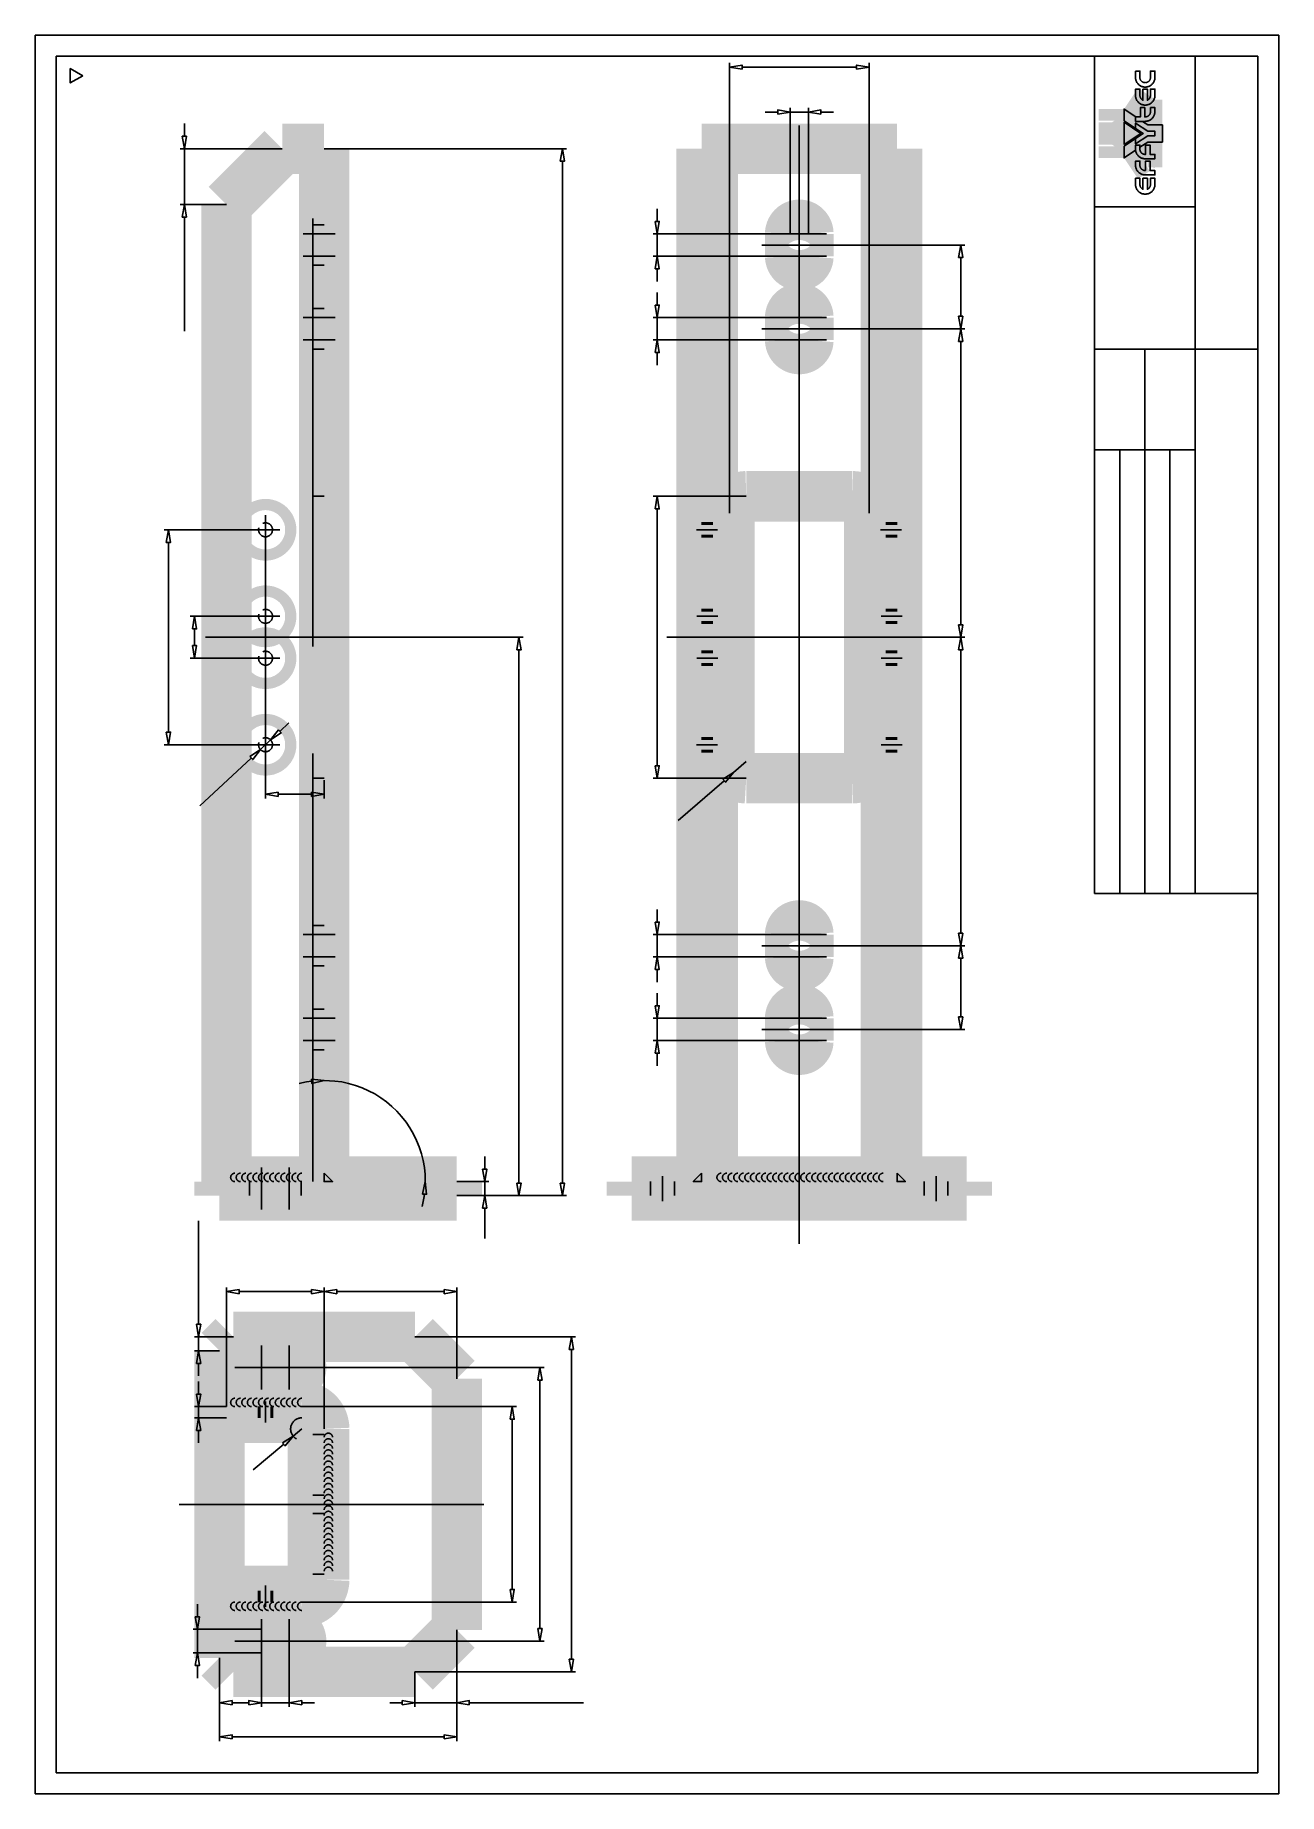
# Model space of a CAD drawing. Extents: x 17.6 to 52.5, y 0.2 to 49.5.
import ezdxf

# ---------------------------------------------------------------- set-up
doc = ezdxf.new("R2010")
doc.units = 0
doc.linetypes.add('1', pattern=[50.8, 31.75, -6.35, 6.35, -6.35])
doc.linetypes.add('2', pattern=[15, 12, -3])
doc.layers.get('0').update_dxf_attribs({"linetype": 'CONTINUOUS'})

msp = doc.modelspace()

# ---------------------------------------------------------------- linework, layer by layer
at = {"color": 7}
for points in [[(52.514, 49.463), (17.646, 49.463)], [(17.646, 0.155), (17.646, 49.463)], [(52.514, 0.155), (52.514, 49.463)], [(18.233, 48.876), (51.927, 48.876)], [(18.233, 48.876), (18.233, 0.742)], [(47.348, 25.396), (47.348, 48.876)], [(50.166, 48.876), (50.166, 25.396)], [(51.927, 0.742), (51.927, 48.876)], [(18.982, 48.325), (18.63, 48.122), (18.63, 48.528), (18.982, 48.325)], [(47.375, 44.649), (50.166, 44.649)], [(51.927, 40.658), (47.348, 40.658)], [(48.757, 40.658), (48.757, 25.396)], [(47.348, 37.84), (50.166, 37.84)], [(48.053, 37.84), (48.053, 25.396)], [(49.461, 37.84), (49.461, 25.396)], [(47.348, 25.396), (51.927, 25.396)], [(18.233, 0.742), (51.927, 0.742)], [(17.646, 0.155), (52.514, 0.155)]]:
    msp.add_lwpolyline(points, dxfattribs=at)
at = {"color": 5}
for points in [[(37.113, 36.065), (37.113, 48.683)], [(37.465, 48.507), (37.465, 48.624), (37.113, 48.565), (37.113, 48.565), (37.465, 48.507)], [(37.465, 48.565), (40.674, 48.565)], [(40.674, 48.507), (40.674, 48.624), (41.026, 48.565), (41.026, 48.565), (40.674, 48.507)], [(41.026, 36.065), (41.026, 48.683)], [(48.496, 48.454), (48.496, 48.261), (48.498, 48.242), (48.501, 48.223), (48.506, 48.205), (48.511, 48.187), (48.519, 48.169), (48.527, 48.152), (48.536, 48.136), (48.547, 48.12), (48.559, 48.105), (48.571, 48.091), (48.585, 48.078), (48.6, 48.065), (48.615, 48.054), (48.631, 48.044), (48.648, 48.035), (48.665, 48.027), (48.683, 48.021), (48.701, 48.016), (48.72, 48.012), (48.739, 48.009), (48.758, 48.008), (48.777, 48.008), (48.795, 48.009), (48.814, 48.012), (48.833, 48.016), (48.851, 48.021), (48.869, 48.027), (48.886, 48.035), (48.903, 48.044), (48.919, 48.054), (48.934, 48.065), (48.949, 48.078), (48.963, 48.091), (48.975, 48.105), (48.987, 48.12), (48.998, 48.136), (49.007, 48.152), (49.015, 48.169), (49.023, 48.187), (49.028, 48.205), (49.033, 48.223), (49.036, 48.242), (49.038, 48.261), (49.039, 48.28), (49.039, 48.454), (48.915, 48.454), (48.915, 48.28), (48.915, 48.269), (48.914, 48.259), (48.912, 48.249), (48.91, 48.239), (48.906, 48.229), (48.903, 48.219), (48.898, 48.21), (48.893, 48.201), (48.887, 48.192), (48.881, 48.184), (48.874, 48.177), (48.866, 48.169), (48.858, 48.163), (48.85, 48.157), (48.841, 48.151), (48.832, 48.146), (48.829, 48.145), (48.819, 48.141), (48.809, 48.138), (48.799, 48.135), (48.789, 48.133), (48.779, 48.132), (48.769, 48.131), (48.758, 48.132), (48.748, 48.133), (48.738, 48.134), (48.728, 48.137), (48.718, 48.14), (48.708, 48.143), (48.699, 48.148), (48.69, 48.153), (48.681, 48.159), (48.673, 48.165), (48.665, 48.172), (48.658, 48.179), (48.651, 48.187), (48.645, 48.195), (48.639, 48.204), (48.634, 48.213), (48.63, 48.223), (48.626, 48.232), (48.623, 48.242), (48.621, 48.252), (48.62, 48.263), (48.619, 48.273), (48.619, 48.28), (48.619, 48.454), (48.496, 48.454)], [(48.496, 48.299), (48.495, 48.28), (48.496, 48.261), (48.498, 48.242), (48.501, 48.223), (48.506, 48.205), (48.511, 48.187), (48.519, 48.169), (48.527, 48.152), (48.536, 48.136), (48.547, 48.12), (48.559, 48.105), (48.571, 48.091), (48.585, 48.078), (48.6, 48.065), (48.615, 48.054), (48.631, 48.044), (48.648, 48.035), (48.665, 48.027), (48.683, 48.021), (48.701, 48.016), (48.72, 48.012), (48.739, 48.009), (48.758, 48.008), (48.777, 48.008), (48.795, 48.009), (48.814, 48.012), (48.833, 48.016), (48.851, 48.021), (48.869, 48.027), (48.886, 48.035), (48.903, 48.044), (48.919, 48.054), (48.934, 48.065), (48.949, 48.078), (48.963, 48.091), (48.975, 48.105), (48.987, 48.12), (48.998, 48.136), (49.007, 48.152), (49.015, 48.169), (49.023, 48.187), (49.028, 48.205), (49.033, 48.223), (49.036, 48.242), (49.038, 48.261), (49.039, 48.28), (49.039, 48.28)], [(48.705, 47.949), (48.705, 47.64), (48.696, 47.644), (48.687, 47.649), (48.679, 47.655), (48.67, 47.662), (48.663, 47.669), (48.656, 47.676), (48.649, 47.684), (48.643, 47.693), (48.638, 47.702), (48.633, 47.711), (48.629, 47.72), (48.625, 47.73), (48.623, 47.74), (48.621, 47.75), (48.619, 47.761), (48.619, 47.771), (48.619, 47.774), (48.619, 47.949), (48.496, 47.949), (48.496, 47.755), (48.498, 47.737), (48.501, 47.718), (48.506, 47.699), (48.511, 47.681), (48.519, 47.664), (48.527, 47.647), (48.536, 47.63), (48.547, 47.615), (48.559, 47.6), (48.571, 47.586), (48.585, 47.572), (48.6, 47.56), (48.615, 47.549), (48.631, 47.539), (48.648, 47.53), (48.665, 47.522), (48.683, 47.516), (48.701, 47.511), (48.72, 47.507), (48.739, 47.504), (48.758, 47.503), (48.777, 47.503), (48.795, 47.504), (48.814, 47.507), (48.833, 47.511), (48.851, 47.516), (48.869, 47.522), (48.886, 47.53), (48.903, 47.539), (48.919, 47.549), (48.934, 47.56), (48.949, 47.572), (48.963, 47.586), (48.975, 47.6), (48.987, 47.615), (48.998, 47.63), (49.007, 47.647), (49.015, 47.664), (49.023, 47.681), (49.028, 47.699), (49.033, 47.718), (49.036, 47.737), (49.038, 47.755), (49.039, 47.774), (49.039, 47.949), (48.915, 47.949), (48.915, 47.774), (48.915, 47.764), (48.914, 47.754), (48.912, 47.744), (48.91, 47.734), (48.906, 47.724), (48.903, 47.714), (48.898, 47.705), (48.893, 47.696), (48.887, 47.687), (48.881, 47.679), (48.874, 47.671), (48.866, 47.664), (48.858, 47.658), (48.85, 47.651), (48.841, 47.646), (48.832, 47.641), (48.829, 47.64), (48.829, 47.949), (48.705, 47.949)], [(48.496, 47.755), (48.496, 47.949)], [(48.496, 47.949), (48.619, 47.949)], [(48.619, 47.774), (48.619, 47.949)], [(48.705, 47.949), (48.829, 47.949)], [(48.705, 47.64), (48.705, 47.949)], [(48.829, 47.64), (48.829, 47.949)], [(48.915, 47.774), (48.915, 47.949)], [(48.915, 47.949), (49.039, 47.949)], [(49.039, 47.774), (49.039, 47.949)], [(38.463, 47.248), (38.463, 47.366), (38.815, 47.307), (38.815, 47.307), (38.463, 47.248)], [(38.815, 43.891), (38.815, 47.425)], [(39.324, 43.891), (39.324, 47.425)], [(39.676, 47.248), (39.676, 47.366), (39.324, 47.307), (39.324, 47.307), (39.676, 47.248)], [(48.496, 47.793), (48.495, 47.774), (48.496, 47.755), (48.498, 47.737), (48.501, 47.718), (48.506, 47.699), (48.511, 47.681), (48.519, 47.664), (48.527, 47.647), (48.536, 47.63), (48.547, 47.615), (48.559, 47.6), (48.571, 47.586), (48.585, 47.572), (48.6, 47.56), (48.615, 47.549), (48.631, 47.539), (48.648, 47.53), (48.665, 47.522), (48.683, 47.516), (48.701, 47.511), (48.72, 47.507), (48.739, 47.504), (48.758, 47.503), (48.777, 47.503), (48.795, 47.504), (48.814, 47.507), (48.833, 47.511), (48.851, 47.516), (48.869, 47.522), (48.886, 47.53), (48.903, 47.539), (48.919, 47.549), (48.934, 47.56), (48.949, 47.572), (48.963, 47.586), (48.975, 47.6), (48.987, 47.615), (48.998, 47.63), (49.007, 47.647), (49.015, 47.664), (49.023, 47.681), (49.028, 47.699), (49.033, 47.718), (49.036, 47.737), (49.038, 47.755), (49.039, 47.774), (49.039, 47.774)], [(48.706, 47.433), (48.632, 47.433), (48.632, 47.171), (48.496, 47.171), (48.496, 47.047), (48.768, 47.047), (48.787, 47.048), (48.806, 47.05), (48.824, 47.053), (48.843, 47.057), (48.861, 47.063), (48.878, 47.07), (48.895, 47.079), (48.912, 47.088), (48.928, 47.099), (48.943, 47.111), (48.957, 47.123), (48.97, 47.137), (48.982, 47.151), (48.993, 47.167), (49.003, 47.183), (49.012, 47.2), (49.02, 47.217), (49.026, 47.235), (49.032, 47.253), (49.036, 47.272), (49.038, 47.29), (49.039, 47.3), (49.039, 47.433), (48.916, 47.433), (48.916, 47.319), (48.916, 47.309), (48.915, 47.298), (48.913, 47.288), (48.91, 47.278), (48.907, 47.268), (48.903, 47.259), (48.899, 47.249), (48.894, 47.24), (48.888, 47.232), (48.881, 47.224), (48.874, 47.216), (48.867, 47.209), (48.859, 47.202), (48.851, 47.196), (48.842, 47.19), (48.833, 47.186), (48.823, 47.181), (48.814, 47.178), (48.804, 47.175), (48.793, 47.173), (48.783, 47.171), (48.773, 47.171), (48.763, 47.171), (48.755, 47.171), (48.755, 47.433), (48.706, 47.433)], [(48.619, 47.774), (48.619, 47.764), (48.62, 47.754), (48.622, 47.744), (48.624, 47.734), (48.628, 47.724), (48.632, 47.714), (48.636, 47.705), (48.641, 47.696), (48.647, 47.687), (48.653, 47.679), (48.66, 47.671), (48.668, 47.664), (48.676, 47.658), (48.684, 47.651), (48.693, 47.646), (48.702, 47.641), (48.705, 47.64)], [(48.755, 47.433), (48.632, 47.433)], [(48.632, 47.171), (48.632, 47.433)], [(48.755, 47.433), (48.706, 47.433)], [(48.755, 47.171), (48.755, 47.433)], [(48.768, 47.047), (48.787, 47.048), (48.806, 47.05), (48.824, 47.053), (48.843, 47.057), (48.861, 47.063), (48.878, 47.07), (48.895, 47.079), (48.912, 47.088), (48.928, 47.099), (48.943, 47.111), (48.957, 47.123), (48.97, 47.137), (48.982, 47.151), (48.993, 47.167), (49.003, 47.183), (49.012, 47.2), (49.02, 47.217), (49.026, 47.235), (49.032, 47.253), (49.036, 47.272), (49.038, 47.29), (49.04, 47.309), (49.04, 47.328), (49.039, 47.338)], [(48.829, 47.64), (48.838, 47.644), (48.847, 47.649), (48.856, 47.655), (48.864, 47.662), (48.871, 47.669), (48.878, 47.676), (48.885, 47.684), (48.891, 47.693), (48.896, 47.702), (48.901, 47.711), (48.905, 47.72), (48.909, 47.73), (48.911, 47.74), (48.913, 47.75), (48.915, 47.761), (48.915, 47.771), (48.915, 47.774)], [(49.039, 47.433), (48.916, 47.433)], [(48.916, 47.319), (48.916, 47.433)], [(49.039, 47.3), (49.039, 47.433)], [(21.828, 46.631), (21.828, 46.983)], [(38.463, 47.307), (38.111, 47.307)], [(38.815, 47.307), (39.324, 47.307)], [(39.676, 47.307), (40.028, 47.307)], [(48.632, 47.171), (48.496, 47.171)], [(48.496, 47.047), (48.496, 47.171)], [(48.768, 47.047), (48.496, 47.047)], [(48.496, 46.999), (48.496, 46.85), (48.711, 46.707), (48.496, 46.564), (48.496, 46.415), (48.841, 46.645), (49.039, 46.645), (49.039, 46.769), (48.841, 46.769), (48.496, 46.999)], [(48.755, 47.171), (48.766, 47.171), (48.776, 47.171), (48.786, 47.172), (48.797, 47.173), (48.807, 47.176), (48.817, 47.179), (48.826, 47.183), (48.836, 47.187), (48.845, 47.192), (48.853, 47.198), (48.862, 47.204), (48.869, 47.211), (48.877, 47.218), (48.883, 47.226), (48.89, 47.234), (48.895, 47.243), (48.9, 47.252), (48.905, 47.262), (48.908, 47.271), (48.911, 47.281), (48.913, 47.291), (48.915, 47.301), (48.916, 47.312), (48.916, 47.319)], [(21.769, 46.631), (21.887, 46.631), (21.828, 46.278), (21.828, 46.278), (21.769, 46.631)], [(48.619, 46.268), (48.619, 46.382), (48.496, 46.382), (48.496, 46.287), (48.495, 46.268), (48.496, 46.249), (48.498, 46.231), (48.501, 46.212), (48.506, 46.193), (48.511, 46.175), (48.519, 46.158), (48.527, 46.141), (48.536, 46.124), (48.547, 46.109), (48.559, 46.094), (48.571, 46.079), (48.585, 46.066), (48.6, 46.054), (48.615, 46.043), (48.631, 46.033), (48.648, 46.024), (48.665, 46.016), (48.683, 46.01), (48.701, 46.004), (48.72, 46.001), (48.739, 45.998), (48.758, 45.997), (48.767, 45.996), (49.039, 45.996), (49.039, 46.12), (48.903, 46.12), (48.903, 46.382), (48.779, 46.382), (48.779, 46.121), (48.769, 46.12), (48.759, 46.12), (48.748, 46.121), (48.738, 46.123), (48.728, 46.125), (48.718, 46.128), (48.708, 46.132), (48.699, 46.136), (48.69, 46.142), (48.681, 46.147), (48.673, 46.154), (48.665, 46.16), (48.658, 46.168), (48.651, 46.176), (48.645, 46.184), (48.64, 46.193), (48.635, 46.202), (48.63, 46.211), (48.627, 46.221), (48.624, 46.231), (48.621, 46.241), (48.62, 46.251), (48.619, 46.261), (48.619, 46.268)], [(48.496, 46.382), (48.619, 46.382)], [(48.496, 46.287), (48.496, 46.382)], [(48.619, 46.268), (48.619, 46.382)], [(48.779, 46.121), (48.779, 46.382)], [(48.779, 46.382), (48.829, 46.382)], [(48.779, 46.382), (48.903, 46.382)], [(48.841, 46.769), (49.039, 46.769)], [(48.841, 46.645), (49.039, 46.645)], [(48.903, 46.12), (48.903, 46.382)], [(49.039, 46.645), (49.039, 46.769)], [(24.574, 46.278), (21.711, 46.278)], [(21.828, 46.278), (21.828, 44.713)], [(25.748, 46.278), (32.544, 46.278)], [(32.368, 45.926), (32.485, 45.926), (32.427, 46.278), (32.427, 46.278), (32.368, 45.926)], [(32.427, 17.28), (32.427, 45.926)], [(48.496, 46.287), (48.495, 46.268), (48.496, 46.249), (48.498, 46.231), (48.501, 46.212), (48.506, 46.193), (48.511, 46.175), (48.519, 46.158), (48.527, 46.141), (48.536, 46.124), (48.547, 46.109), (48.559, 46.094), (48.571, 46.079), (48.585, 46.066), (48.6, 46.054), (48.615, 46.043), (48.631, 46.033), (48.648, 46.024), (48.665, 46.016), (48.683, 46.01), (48.701, 46.004), (48.72, 46.001), (48.739, 45.998), (48.758, 45.997), (48.767, 45.996)], [(48.496, 45.931), (48.619, 45.931)], [(48.779, 45.669), (48.769, 45.668), (48.759, 45.668), (48.748, 45.669), (48.738, 45.671), (48.728, 45.673), (48.718, 45.677), (48.708, 45.68), (48.699, 45.685), (48.69, 45.69), (48.681, 45.695), (48.673, 45.702), (48.665, 45.709), (48.658, 45.716), (48.651, 45.724), (48.645, 45.732), (48.64, 45.741), (48.635, 45.75), (48.63, 45.759), (48.627, 45.769), (48.624, 45.779), (48.621, 45.789), (48.62, 45.799), (48.619, 45.809), (48.619, 45.817), (48.619, 45.931), (48.496, 45.931), (48.496, 45.798), (48.498, 45.779), (48.501, 45.76), (48.506, 45.742), (48.511, 45.724), (48.519, 45.706), (48.527, 45.689), (48.536, 45.672), (48.547, 45.657), (48.559, 45.642), (48.571, 45.628), (48.585, 45.614), (48.6, 45.602), (48.615, 45.591), (48.631, 45.581), (48.648, 45.572), (48.665, 45.564), (48.683, 45.558), (48.701, 45.553), (48.72, 45.549), (48.739, 45.546), (48.758, 45.545), (48.767, 45.545), (49.039, 45.545), (49.039, 45.668), (48.903, 45.668), (48.903, 45.931), (48.779, 45.931), (48.779, 45.669)], [(48.619, 46.268), (48.619, 46.258), (48.62, 46.248), (48.622, 46.238), (48.624, 46.227), (48.628, 46.218), (48.632, 46.208), (48.636, 46.199), (48.641, 46.19), (48.647, 46.181), (48.653, 46.173), (48.66, 46.165), (48.668, 46.158), (48.676, 46.151), (48.684, 46.145), (48.693, 46.14), (48.702, 46.135), (48.711, 46.131), (48.721, 46.127), (48.731, 46.124), (48.741, 46.122), (48.752, 46.121), (48.762, 46.12), (48.772, 46.12), (48.779, 46.121)], [(48.767, 45.996), (49.039, 45.996)], [(48.779, 45.931), (48.829, 45.931)], [(48.779, 45.931), (48.903, 45.931)], [(48.903, 46.12), (49.039, 46.12)], [(49.039, 45.996), (49.039, 46.12)], [(48.829, 45.452), (48.705, 45.452), (48.705, 45.143), (48.696, 45.147), (48.687, 45.153), (48.679, 45.159), (48.67, 45.165), (48.663, 45.172), (48.656, 45.18), (48.649, 45.188), (48.643, 45.196), (48.638, 45.205), (48.633, 45.214), (48.629, 45.224), (48.625, 45.233), (48.623, 45.243), (48.621, 45.253), (48.619, 45.264), (48.619, 45.274), (48.619, 45.278), (48.619, 45.452), (48.496, 45.452), (48.496, 45.259), (48.498, 45.24), (48.501, 45.221), (48.506, 45.203), (48.511, 45.185), (48.519, 45.167), (48.527, 45.15), (48.536, 45.133), (48.547, 45.118), (48.559, 45.103), (48.571, 45.089), (48.585, 45.075), (48.6, 45.063), (48.615, 45.052), (48.631, 45.042), (48.648, 45.033), (48.665, 45.025), (48.683, 45.019), (48.701, 45.014), (48.72, 45.01), (48.739, 45.007), (48.758, 45.006), (48.777, 45.006), (48.795, 45.007), (48.814, 45.01), (48.833, 45.014), (48.851, 45.019), (48.869, 45.025), (48.886, 45.033), (48.903, 45.042), (48.919, 45.052), (48.934, 45.063), (48.949, 45.075), (48.963, 45.089), (48.975, 45.103), (48.987, 45.118), (48.998, 45.133), (49.007, 45.15), (49.015, 45.167), (49.023, 45.185), (49.028, 45.203), (49.033, 45.221), (49.036, 45.24), (49.038, 45.259), (49.039, 45.278), (49.039, 45.452), (48.915, 45.452), (48.915, 45.278), (48.915, 45.267), (48.914, 45.257), (48.912, 45.247), (48.91, 45.237), (48.906, 45.227), (48.903, 45.217), (48.898, 45.208), (48.893, 45.199), (48.887, 45.19), (48.881, 45.182), (48.874, 45.175), (48.866, 45.167), (48.858, 45.161), (48.85, 45.155), (48.841, 45.149), (48.832, 45.144), (48.829, 45.143), (48.829, 45.452)], [(23.009, 44.713), (21.711, 44.713)], [(21.769, 44.361), (21.887, 44.361), (21.828, 44.713), (21.828, 44.713), (21.769, 44.361)], [(35.085, 44.243), (35.085, 44.596)], [(21.828, 44.361), (21.828, 41.163)], [(38.305, 43.891), (34.968, 43.891)], [(35.027, 44.243), (35.144, 44.243), (35.085, 43.891), (35.085, 43.891), (35.027, 44.243)], [(35.085, 43.265), (35.085, 43.891)], [(40.123, 43.578), (43.712, 43.578)], [(43.536, 43.226), (43.653, 43.226), (43.594, 43.578), (43.594, 43.578), (43.536, 43.226)], [(38.305, 43.265), (34.968, 43.265)], [(35.027, 42.913), (35.144, 42.913), (35.085, 43.265), (35.085, 43.265), (35.027, 42.913)], [(35.085, 42.913), (35.085, 42.561)], [(43.594, 41.582), (43.594, 43.226)], [(35.085, 41.895), (35.085, 42.248)], [(38.305, 41.543), (34.968, 41.543)], [(35.027, 41.895), (35.144, 41.895), (35.085, 41.543), (35.085, 41.543), (35.027, 41.895)], [(35.085, 40.917), (35.085, 41.543)], [(43.536, 41.582), (43.653, 41.582), (43.594, 41.23), (43.594, 41.23), (43.536, 41.582)], [(40.123, 41.23), (43.712, 41.23)], [(40.123, 41.23), (43.712, 41.23)], [(43.536, 40.878), (43.653, 40.878), (43.594, 41.23), (43.594, 41.23), (43.536, 40.878)], [(38.305, 40.917), (34.968, 40.917)], [(35.027, 40.565), (35.144, 40.565), (35.085, 40.917), (35.085, 40.917), (35.027, 40.565)], [(35.085, 40.565), (35.085, 40.213)], [(43.594, 32.934), (43.594, 40.878)], [(37.582, 36.534), (34.968, 36.534)], [(35.027, 36.182), (35.144, 36.182), (35.085, 36.534), (35.085, 36.534), (35.027, 36.182)], [(35.085, 28.981), (35.085, 36.182)], [(23.708, 35.595), (21.264, 35.595)], [(21.323, 35.243), (21.44, 35.243), (21.382, 35.595), (21.382, 35.595), (21.323, 35.243)], [(21.382, 29.921), (21.382, 35.243)], [(23.708, 33.169), (21.995, 33.169)], [(22.054, 32.816), (22.171, 32.816), (22.113, 33.169), (22.113, 33.169), (22.054, 32.816)], [(22.113, 32.347), (22.113, 32.816)], [(27.402, 32.582), (31.326, 32.582)], [(31.15, 32.229), (31.268, 32.229), (31.209, 32.582), (31.209, 32.582), (31.15, 32.229)], [(42.787, 32.582), (43.712, 32.582)], [(42.787, 32.582), (43.712, 32.582)], [(43.536, 32.934), (43.653, 32.934), (43.594, 32.582), (43.594, 32.582), (43.536, 32.934)], [(43.536, 32.229), (43.653, 32.229), (43.594, 32.582), (43.594, 32.582), (43.536, 32.229)], [(22.054, 32.347), (22.171, 32.347), (22.113, 31.995), (22.113, 31.995), (22.054, 32.347)], [(31.209, 17.28), (31.209, 32.229)], [(43.594, 24.285), (43.594, 32.229)], [(23.708, 31.995), (21.995, 31.995)], [(24.505, 29.942), (24.762, 30.182)], [(21.323, 29.921), (21.44, 29.921), (21.382, 29.568), (21.382, 29.568), (21.323, 29.921)], [(24.247, 29.702), (23.961, 29.435)], [(24.465, 29.985), (24.545, 29.899), (24.247, 29.702), (24.247, 29.702), (24.465, 29.985)], [(23.708, 29.568), (21.264, 29.568)], [(23.704, 29.195), (22.266, 27.853)], [(23.664, 29.238), (23.744, 29.152), (23.961, 29.435), (23.961, 29.435), (23.664, 29.238)], [(24.104, 29.157), (24.104, 28.061)], [(37.582, 29.099), (37.228, 28.791)], [(37.582, 28.629), (34.968, 28.629)], [(35.027, 28.981), (35.144, 28.981), (35.085, 28.629), (35.085, 28.629), (35.027, 28.981)], [(36.923, 28.604), (37, 28.515), (37.228, 28.791), (37.228, 28.791), (36.923, 28.604)], [(24.457, 28.12), (24.457, 28.237), (24.104, 28.178), (24.104, 28.178), (24.457, 28.12)], [(24.457, 28.178), (25.396, 28.178)], [(25.396, 28.12), (25.396, 28.237), (25.748, 28.178), (25.748, 28.178), (25.396, 28.12)], [(25.748, 28.574), (25.748, 28.061)], [(36.962, 28.56), (35.674, 27.441)], [(35.085, 24.598), (35.085, 24.951)], [(38.305, 24.246), (34.968, 24.246)], [(35.027, 24.598), (35.144, 24.598), (35.085, 24.246), (35.085, 24.246), (35.027, 24.598)], [(35.085, 23.62), (35.085, 24.246)], [(43.536, 24.285), (43.653, 24.285), (43.594, 23.933), (43.594, 23.933), (43.536, 24.285)], [(40.123, 23.933), (43.712, 23.933)], [(40.123, 23.933), (43.712, 23.933)], [(43.536, 23.581), (43.653, 23.581), (43.594, 23.933), (43.594, 23.933), (43.536, 23.581)], [(38.305, 23.62), (34.968, 23.62)], [(35.027, 23.268), (35.144, 23.268), (35.085, 23.62), (35.085, 23.62), (35.027, 23.268)], [(35.085, 23.268), (35.085, 22.916)], [(43.594, 21.937), (43.594, 23.581)], [(35.027, 22.25), (35.144, 22.25), (35.085, 21.898), (35.085, 21.898), (35.027, 22.25)], [(35.085, 22.25), (35.085, 22.603)], [(38.305, 21.898), (34.968, 21.898)], [(35.085, 21.272), (35.085, 21.898)], [(43.536, 21.937), (43.653, 21.937), (43.594, 21.585), (43.594, 21.585), (43.536, 21.937)], [(38.305, 21.272), (34.968, 21.272)], [(35.027, 20.92), (35.144, 20.92), (35.085, 21.272), (35.085, 21.272), (35.027, 20.92)], [(40.123, 21.585), (43.712, 21.585)], [(35.085, 20.92), (35.085, 20.568)], [(25.396, 20.134), (25.257, 20.113), (25.119, 20.085), (25.05, 20.069)], [(25.393, 20.193), (25.4, 20.075), (25.748, 20.156), (25.748, 20.156), (25.393, 20.193)], [(28.584, 17.32), (28.577, 17.517), (28.557, 17.714), (28.522, 17.909), (28.474, 18.101), (28.413, 18.29), (28.339, 18.473), (28.252, 18.651), (28.153, 18.823), (28.043, 18.987), (27.921, 19.143), (27.788, 19.29), (27.646, 19.427), (27.494, 19.555), (27.334, 19.671), (27.166, 19.776), (26.991, 19.869), (26.81, 19.949), (26.624, 20.017), (26.434, 20.072), (26.24, 20.113), (26.044, 20.14), (25.748, 20.156)], [(30.249, 17.672), (30.249, 18.024)], [(23.243, 17.554), (23.235, 17.554), (23.227, 17.553), (23.219, 17.552), (23.211, 17.55), (23.203, 17.547), (23.196, 17.544), (23.188, 17.541), (23.181, 17.537), (23.174, 17.532), (23.168, 17.527), (23.162, 17.521), (23.156, 17.516), (23.151, 17.509), (23.146, 17.503), (23.142, 17.496), (23.138, 17.488), (23.135, 17.481), (23.132, 17.473), (23.13, 17.465), (23.128, 17.457), (23.127, 17.449), (23.126, 17.441), (23.126, 17.433), (23.127, 17.425), (23.128, 17.417), (23.13, 17.409), (23.132, 17.401), (23.135, 17.393), (23.138, 17.386), (23.142, 17.378), (23.146, 17.371), (23.151, 17.365), (23.156, 17.358), (23.162, 17.353), (23.168, 17.347), (23.174, 17.342), (23.181, 17.337), (23.188, 17.333), (23.196, 17.33), (23.203, 17.327), (23.211, 17.324), (23.219, 17.322), (23.227, 17.321), (23.243, 17.32)], [(23.4, 17.554), (23.392, 17.554), (23.384, 17.553), (23.376, 17.552), (23.368, 17.55), (23.36, 17.547), (23.352, 17.544), (23.345, 17.541), (23.338, 17.537), (23.331, 17.532), (23.324, 17.527), (23.318, 17.521), (23.313, 17.516), (23.307, 17.509), (23.303, 17.503), (23.298, 17.496), (23.294, 17.488), (23.291, 17.481), (23.288, 17.473), (23.286, 17.465), (23.284, 17.457), (23.283, 17.449), (23.283, 17.441), (23.283, 17.433), (23.283, 17.425), (23.284, 17.417), (23.286, 17.409), (23.288, 17.401), (23.291, 17.393), (23.294, 17.386), (23.298, 17.378), (23.303, 17.371), (23.307, 17.365), (23.313, 17.358), (23.318, 17.353), (23.324, 17.347), (23.331, 17.342), (23.338, 17.337), (23.345, 17.333), (23.352, 17.33), (23.36, 17.327), (23.368, 17.324), (23.376, 17.322), (23.384, 17.321), (23.4, 17.32)], [(23.556, 17.554), (23.548, 17.554), (23.54, 17.553), (23.532, 17.552), (23.524, 17.55), (23.516, 17.547), (23.509, 17.544), (23.501, 17.541), (23.494, 17.537), (23.487, 17.532), (23.481, 17.527), (23.475, 17.521), (23.469, 17.516), (23.464, 17.509), (23.459, 17.503), (23.455, 17.496), (23.451, 17.488), (23.448, 17.481), (23.445, 17.473), (23.443, 17.465), (23.441, 17.457), (23.44, 17.449), (23.439, 17.441), (23.439, 17.433), (23.44, 17.425), (23.441, 17.417), (23.443, 17.409), (23.445, 17.401), (23.448, 17.393), (23.451, 17.386), (23.455, 17.378), (23.459, 17.371), (23.464, 17.365), (23.469, 17.358), (23.475, 17.353), (23.481, 17.347), (23.487, 17.342), (23.494, 17.337), (23.501, 17.333), (23.509, 17.33), (23.516, 17.327), (23.524, 17.324), (23.532, 17.322), (23.54, 17.321), (23.556, 17.32)], [(23.713, 17.554), (23.705, 17.554), (23.697, 17.553), (23.689, 17.552), (23.681, 17.55), (23.673, 17.547), (23.665, 17.544), (23.658, 17.541), (23.651, 17.537), (23.644, 17.532), (23.638, 17.527), (23.631, 17.521), (23.626, 17.516), (23.621, 17.509), (23.616, 17.503), (23.611, 17.496), (23.608, 17.488), (23.604, 17.481), (23.601, 17.473), (23.599, 17.465), (23.597, 17.457), (23.596, 17.449), (23.596, 17.441), (23.596, 17.433), (23.596, 17.425), (23.597, 17.417), (23.599, 17.409), (23.601, 17.401), (23.604, 17.393), (23.608, 17.386), (23.611, 17.378), (23.616, 17.371), (23.621, 17.365), (23.626, 17.358), (23.631, 17.353), (23.638, 17.347), (23.644, 17.342), (23.651, 17.337), (23.658, 17.333), (23.665, 17.33), (23.673, 17.327), (23.681, 17.324), (23.689, 17.322), (23.697, 17.321), (23.713, 17.32)], [(23.87, 17.554), (23.861, 17.554), (23.853, 17.553), (23.845, 17.552), (23.837, 17.55), (23.829, 17.547), (23.822, 17.544), (23.814, 17.541), (23.807, 17.537), (23.801, 17.532), (23.794, 17.527), (23.788, 17.521), (23.782, 17.516), (23.777, 17.509), (23.772, 17.503), (23.768, 17.496), (23.764, 17.488), (23.761, 17.481), (23.758, 17.473), (23.756, 17.465), (23.754, 17.457), (23.753, 17.449), (23.752, 17.441), (23.752, 17.433), (23.753, 17.425), (23.754, 17.417), (23.756, 17.409), (23.758, 17.401), (23.761, 17.393), (23.764, 17.386), (23.768, 17.378), (23.772, 17.371), (23.777, 17.365), (23.782, 17.358), (23.788, 17.353), (23.794, 17.347), (23.801, 17.342), (23.807, 17.337), (23.814, 17.333), (23.822, 17.33), (23.829, 17.327), (23.837, 17.324), (23.845, 17.322), (23.853, 17.321), (23.87, 17.32)], [(24.026, 17.554), (24.018, 17.554), (24.01, 17.553), (24.002, 17.552), (23.994, 17.55), (23.986, 17.547), (23.978, 17.544), (23.971, 17.541), (23.964, 17.537), (23.957, 17.532), (23.951, 17.527), (23.945, 17.521), (23.939, 17.516), (23.934, 17.509), (23.929, 17.503), (23.924, 17.496), (23.921, 17.488), (23.917, 17.481), (23.914, 17.473), (23.912, 17.465), (23.91, 17.457), (23.909, 17.449), (23.909, 17.441), (23.909, 17.433), (23.909, 17.425), (23.91, 17.417), (23.912, 17.409), (23.914, 17.401), (23.917, 17.393), (23.921, 17.386), (23.924, 17.378), (23.929, 17.371), (23.934, 17.365), (23.939, 17.358), (23.945, 17.353), (23.951, 17.347), (23.957, 17.342), (23.964, 17.337), (23.971, 17.333), (23.978, 17.33), (23.986, 17.327), (23.994, 17.324), (24.002, 17.322), (24.01, 17.321), (24.026, 17.32)], [(24.183, 17.554), (24.174, 17.554), (24.166, 17.553), (24.158, 17.552), (24.15, 17.55), (24.142, 17.547), (24.135, 17.544), (24.128, 17.541), (24.12, 17.537), (24.114, 17.532), (24.107, 17.527), (24.101, 17.521), (24.095, 17.516), (24.09, 17.509), (24.085, 17.503), (24.081, 17.496), (24.077, 17.488), (24.074, 17.481), (24.071, 17.473), (24.069, 17.465), (24.067, 17.457), (24.066, 17.449), (24.065, 17.441), (24.065, 17.433), (24.066, 17.425), (24.067, 17.417), (24.069, 17.409), (24.071, 17.401), (24.074, 17.393), (24.077, 17.386), (24.081, 17.378), (24.085, 17.371), (24.09, 17.365), (24.095, 17.358), (24.101, 17.353), (24.107, 17.347), (24.114, 17.342), (24.12, 17.337), (24.128, 17.333), (24.135, 17.33), (24.142, 17.327), (24.15, 17.324), (24.158, 17.322), (24.166, 17.321), (24.183, 17.32)], [(24.339, 17.554), (24.331, 17.554), (24.323, 17.553), (24.315, 17.552), (24.307, 17.55), (24.299, 17.547), (24.291, 17.544), (24.284, 17.541), (24.277, 17.537), (24.27, 17.532), (24.264, 17.527), (24.258, 17.521), (24.252, 17.516), (24.247, 17.509), (24.242, 17.503), (24.237, 17.496), (24.234, 17.488), (24.23, 17.481), (24.228, 17.473), (24.225, 17.465), (24.224, 17.457), (24.222, 17.449), (24.222, 17.441), (24.222, 17.433), (24.222, 17.425), (24.224, 17.417), (24.225, 17.409), (24.228, 17.401), (24.23, 17.393), (24.234, 17.386), (24.237, 17.378), (24.242, 17.371), (24.247, 17.365), (24.252, 17.358), (24.258, 17.353), (24.264, 17.347), (24.27, 17.342), (24.277, 17.337), (24.284, 17.333), (24.291, 17.33), (24.299, 17.327), (24.307, 17.324), (24.315, 17.322), (24.323, 17.321), (24.339, 17.32)], [(24.496, 17.554), (24.488, 17.554), (24.479, 17.553), (24.471, 17.552), (24.463, 17.55), (24.456, 17.547), (24.448, 17.544), (24.441, 17.541), (24.433, 17.537), (24.427, 17.532), (24.42, 17.527), (24.414, 17.521), (24.408, 17.516), (24.403, 17.509), (24.398, 17.503), (24.394, 17.496), (24.39, 17.488), (24.387, 17.481), (24.384, 17.473), (24.382, 17.465), (24.38, 17.457), (24.379, 17.449), (24.378, 17.441), (24.378, 17.433), (24.379, 17.425), (24.38, 17.417), (24.382, 17.409), (24.384, 17.401), (24.387, 17.393), (24.39, 17.386), (24.394, 17.378), (24.398, 17.371), (24.403, 17.365), (24.408, 17.358), (24.414, 17.353), (24.42, 17.347), (24.427, 17.342), (24.433, 17.337), (24.441, 17.333), (24.448, 17.33), (24.456, 17.327), (24.463, 17.324), (24.471, 17.322), (24.479, 17.321), (24.496, 17.32)], [(24.652, 17.554), (24.644, 17.554), (24.636, 17.553), (24.628, 17.552), (24.62, 17.55), (24.612, 17.547), (24.604, 17.544), (24.597, 17.541), (24.59, 17.537), (24.583, 17.532), (24.577, 17.527), (24.571, 17.521), (24.565, 17.516), (24.56, 17.509), (24.555, 17.503), (24.551, 17.496), (24.547, 17.488), (24.543, 17.481), (24.541, 17.473), (24.538, 17.465), (24.537, 17.457), (24.535, 17.449), (24.535, 17.441), (24.535, 17.433), (24.535, 17.425), (24.537, 17.417), (24.538, 17.409), (24.541, 17.401), (24.543, 17.393), (24.547, 17.386), (24.551, 17.378), (24.555, 17.371), (24.56, 17.365), (24.565, 17.358), (24.571, 17.353), (24.577, 17.347), (24.583, 17.342), (24.59, 17.337), (24.597, 17.333), (24.604, 17.33), (24.612, 17.327), (24.62, 17.324), (24.628, 17.322), (24.636, 17.321), (24.652, 17.32)], [(24.809, 17.554), (24.801, 17.554), (24.792, 17.553), (24.784, 17.552), (24.776, 17.55), (24.769, 17.547), (24.761, 17.544), (24.754, 17.541), (24.747, 17.537), (24.74, 17.532), (24.733, 17.527), (24.727, 17.521), (24.722, 17.516), (24.716, 17.509), (24.711, 17.503), (24.707, 17.496), (24.703, 17.488), (24.7, 17.481), (24.697, 17.473), (24.695, 17.465), (24.693, 17.457), (24.692, 17.449), (24.691, 17.441), (24.691, 17.433), (24.692, 17.425), (24.693, 17.417), (24.695, 17.409), (24.697, 17.401), (24.7, 17.393), (24.703, 17.386), (24.707, 17.378), (24.711, 17.371), (24.716, 17.365), (24.722, 17.358), (24.727, 17.353), (24.733, 17.347), (24.74, 17.342), (24.747, 17.337), (24.754, 17.333), (24.761, 17.33), (24.769, 17.327), (24.776, 17.324), (24.784, 17.322), (24.792, 17.321), (24.809, 17.32)], [(24.965, 17.554), (24.957, 17.554), (24.949, 17.553), (24.941, 17.552), (24.933, 17.55), (24.925, 17.547), (24.918, 17.544), (24.91, 17.541), (24.903, 17.537), (24.896, 17.532), (24.89, 17.527), (24.884, 17.521), (24.878, 17.516), (24.873, 17.509), (24.868, 17.503), (24.864, 17.496), (24.86, 17.488), (24.856, 17.481), (24.854, 17.473), (24.851, 17.465), (24.85, 17.457), (24.849, 17.449), (24.848, 17.441), (24.848, 17.433), (24.849, 17.425), (24.85, 17.417), (24.851, 17.409), (24.854, 17.401), (24.856, 17.393), (24.86, 17.386), (24.864, 17.378), (24.868, 17.371), (24.873, 17.365), (24.878, 17.358), (24.884, 17.353), (24.89, 17.347), (24.896, 17.342), (24.903, 17.337), (24.91, 17.333), (24.918, 17.33), (24.925, 17.327), (24.933, 17.324), (24.941, 17.322), (24.949, 17.321), (24.965, 17.32)], [(25.122, 17.554), (25.114, 17.554), (25.105, 17.553), (25.097, 17.552), (25.089, 17.55), (25.082, 17.547), (25.074, 17.544), (25.067, 17.541), (25.06, 17.537), (25.053, 17.532), (25.046, 17.527), (25.04, 17.521), (25.035, 17.516), (25.029, 17.509), (25.024, 17.503), (25.02, 17.496), (25.016, 17.488), (25.013, 17.481), (25.01, 17.473), (25.008, 17.465), (25.006, 17.457), (25.005, 17.449), (25.004, 17.441), (25.004, 17.433), (25.005, 17.425), (25.006, 17.417), (25.008, 17.409), (25.01, 17.401), (25.013, 17.393), (25.016, 17.386), (25.02, 17.378), (25.024, 17.371), (25.029, 17.365), (25.035, 17.358), (25.04, 17.353), (25.046, 17.347), (25.053, 17.342), (25.06, 17.337), (25.067, 17.333), (25.074, 17.33), (25.082, 17.327), (25.089, 17.324), (25.097, 17.322), (25.105, 17.321), (25.122, 17.32)], [(25.748, 17.554), (25.748, 17.32), (25.748, 17.32), (25.983, 17.32), (25.983, 17.32), (25.748, 17.554)], [(28.504, 16.972), (28.621, 16.964), (28.584, 17.32), (28.584, 17.32), (28.504, 16.972)], [(29.466, 17.32), (30.366, 17.32)], [(30.19, 17.672), (30.307, 17.672), (30.249, 17.32), (30.249, 17.32), (30.19, 17.672)], [(30.249, 17.32), (30.249, 16.928)], [(31.15, 17.28), (31.268, 17.28), (31.209, 16.928), (31.209, 16.928), (31.15, 17.28)], [(32.368, 17.28), (32.485, 17.28), (32.427, 16.928), (32.427, 16.928), (32.368, 17.28)], [(36.33, 17.554), (36.095, 17.32), (36.095, 17.32), (36.33, 17.32), (36.33, 17.32), (36.33, 17.554)], [(41.809, 17.554), (41.809, 17.32), (42.043, 17.32), (41.809, 17.554)], [(28.497, 16.622), (28.528, 16.759), (28.553, 16.898), (28.562, 16.968)], [(29.466, 16.928), (32.544, 16.928)], [(29.466, 16.928), (30.366, 16.928)], [(29.466, 16.928), (31.326, 16.928)], [(30.19, 16.576), (30.307, 16.576), (30.249, 16.928), (30.249, 16.928), (30.19, 16.576)], [(30.249, 16.576), (30.249, 15.723)], [(22.227, 13.32), (22.227, 16.216)], [(23.009, 11.011), (23.009, 14.352)], [(25.748, 10.385), (25.748, 14.352)], [(25.748, 10.385), (25.748, 14.352)], [(29.466, 11.793), (29.466, 14.352)], [(23.361, 14.176), (23.361, 14.293), (23.009, 14.234), (23.009, 14.234), (23.361, 14.176)], [(23.361, 14.234), (25.396, 14.234)], [(25.396, 14.176), (25.396, 14.293), (25.748, 14.234), (25.748, 14.234), (25.396, 14.176)], [(26.1, 14.176), (26.1, 14.293), (25.748, 14.234), (25.748, 14.234), (26.1, 14.176)], [(26.1, 14.234), (29.113, 14.234)], [(29.113, 14.176), (29.113, 14.293), (29.466, 14.234), (29.466, 14.234), (29.113, 14.176)], [(22.169, 13.32), (22.286, 13.32), (22.227, 12.967), (22.227, 12.967), (22.169, 13.32)], [(23.204, 12.967), (22.11, 12.967)], [(22.227, 12.576), (22.227, 12.967)], [(28.292, 12.967), (32.797, 12.967)], [(32.621, 12.615), (32.738, 12.615), (32.679, 12.967), (32.679, 12.967), (32.621, 12.615)], [(22.813, 12.576), (22.11, 12.576)], [(22.169, 12.224), (22.286, 12.224), (22.227, 12.576), (22.227, 12.576), (22.169, 12.224)], [(32.679, 3.928), (32.679, 12.615)], [(22.227, 12.224), (22.227, 11.872)], [(25.621, 12.107), (31.917, 12.107)], [(31.741, 11.754), (31.858, 11.754), (31.799, 12.107), (31.799, 12.107), (31.741, 11.754)], [(22.171, 11.363), (22.288, 11.363), (22.229, 11.011), (22.229, 11.011), (22.171, 11.363)], [(22.229, 11.363), (22.229, 11.715)], [(31.799, 4.789), (31.799, 11.754)], [(23.009, 11.011), (22.112, 11.011)], [(22.229, 10.698), (22.229, 11.011)], [(23.243, 11.246), (23.235, 11.245), (23.227, 11.244), (23.219, 11.243), (23.211, 11.241), (23.203, 11.238), (23.196, 11.235), (23.188, 11.232), (23.181, 11.228), (23.174, 11.223), (23.168, 11.218), (23.162, 11.213), (23.156, 11.207), (23.151, 11.2), (23.146, 11.194), (23.142, 11.187), (23.138, 11.18), (23.135, 11.172), (23.132, 11.164), (23.13, 11.157), (23.128, 11.149), (23.127, 11.14), (23.126, 11.132), (23.126, 11.124), (23.127, 11.116), (23.128, 11.108), (23.13, 11.1), (23.132, 11.092), (23.135, 11.084), (23.138, 11.077), (23.142, 11.069), (23.146, 11.063), (23.151, 11.056), (23.156, 11.05), (23.162, 11.044), (23.168, 11.038), (23.174, 11.033), (23.181, 11.029), (23.188, 11.025), (23.196, 11.021), (23.203, 11.018), (23.211, 11.015), (23.219, 11.013), (23.227, 11.012), (23.243, 11.011)], [(23.4, 11.246), (23.392, 11.245), (23.384, 11.244), (23.376, 11.243), (23.368, 11.241), (23.36, 11.238), (23.352, 11.235), (23.345, 11.232), (23.338, 11.228), (23.331, 11.223), (23.324, 11.218), (23.318, 11.213), (23.313, 11.207), (23.307, 11.2), (23.303, 11.194), (23.298, 11.187), (23.294, 11.18), (23.291, 11.172), (23.288, 11.164), (23.286, 11.157), (23.284, 11.149), (23.283, 11.14), (23.283, 11.132), (23.283, 11.124), (23.283, 11.116), (23.284, 11.108), (23.286, 11.1), (23.288, 11.092), (23.291, 11.084), (23.294, 11.077), (23.298, 11.069), (23.303, 11.063), (23.307, 11.056), (23.313, 11.05), (23.318, 11.044), (23.324, 11.038), (23.331, 11.033), (23.338, 11.029), (23.345, 11.025), (23.352, 11.021), (23.36, 11.018), (23.368, 11.015), (23.376, 11.013), (23.384, 11.012), (23.4, 11.011)], [(23.556, 11.246), (23.548, 11.245), (23.54, 11.244), (23.532, 11.243), (23.524, 11.241), (23.516, 11.238), (23.509, 11.235), (23.501, 11.232), (23.494, 11.228), (23.487, 11.223), (23.481, 11.218), (23.475, 11.213), (23.469, 11.207), (23.464, 11.2), (23.459, 11.194), (23.455, 11.187), (23.451, 11.18), (23.448, 11.172), (23.445, 11.164), (23.443, 11.157), (23.441, 11.149), (23.44, 11.14), (23.439, 11.132), (23.439, 11.124), (23.44, 11.116), (23.441, 11.108), (23.443, 11.1), (23.445, 11.092), (23.448, 11.084), (23.451, 11.077), (23.455, 11.069), (23.459, 11.063), (23.464, 11.056), (23.469, 11.05), (23.475, 11.044), (23.481, 11.038), (23.487, 11.033), (23.494, 11.029), (23.501, 11.025), (23.509, 11.021), (23.516, 11.018), (23.524, 11.015), (23.532, 11.013), (23.54, 11.012), (23.556, 11.011)], [(23.713, 11.246), (23.705, 11.245), (23.697, 11.244), (23.689, 11.243), (23.681, 11.241), (23.673, 11.238), (23.665, 11.235), (23.658, 11.232), (23.651, 11.228), (23.644, 11.223), (23.638, 11.218), (23.631, 11.213), (23.626, 11.207), (23.621, 11.2), (23.616, 11.194), (23.611, 11.187), (23.608, 11.18), (23.604, 11.172), (23.601, 11.164), (23.599, 11.157), (23.597, 11.149), (23.596, 11.14), (23.596, 11.132), (23.596, 11.124), (23.596, 11.116), (23.597, 11.108), (23.599, 11.1), (23.601, 11.092), (23.604, 11.084), (23.608, 11.077), (23.611, 11.069), (23.616, 11.063), (23.621, 11.056), (23.626, 11.05), (23.631, 11.044), (23.638, 11.038), (23.644, 11.033), (23.651, 11.029), (23.658, 11.025), (23.665, 11.021), (23.673, 11.018), (23.681, 11.015), (23.689, 11.013), (23.697, 11.012), (23.713, 11.011)], [(23.87, 11.246), (23.861, 11.245), (23.853, 11.244), (23.845, 11.243), (23.837, 11.241), (23.829, 11.238), (23.822, 11.235), (23.814, 11.232), (23.807, 11.228), (23.801, 11.223), (23.794, 11.218), (23.788, 11.213), (23.782, 11.207), (23.777, 11.2), (23.772, 11.194), (23.768, 11.187), (23.764, 11.18), (23.761, 11.172), (23.758, 11.164), (23.756, 11.157), (23.754, 11.149), (23.753, 11.14), (23.752, 11.132), (23.752, 11.124), (23.753, 11.116), (23.754, 11.108), (23.756, 11.1), (23.758, 11.092), (23.761, 11.084), (23.764, 11.077), (23.768, 11.069), (23.772, 11.063), (23.777, 11.056), (23.782, 11.05), (23.788, 11.044), (23.794, 11.038), (23.801, 11.033), (23.807, 11.029), (23.814, 11.025), (23.822, 11.021), (23.829, 11.018), (23.837, 11.015), (23.845, 11.013), (23.853, 11.012), (23.87, 11.011)], [(24.026, 11.246), (24.018, 11.245), (24.01, 11.244), (24.002, 11.243), (23.994, 11.241), (23.986, 11.238), (23.978, 11.235), (23.971, 11.232), (23.964, 11.228), (23.957, 11.223), (23.951, 11.218), (23.945, 11.213), (23.939, 11.207), (23.934, 11.2), (23.929, 11.194), (23.924, 11.187), (23.921, 11.18), (23.917, 11.172), (23.914, 11.164), (23.912, 11.157), (23.91, 11.149), (23.909, 11.14), (23.909, 11.132), (23.909, 11.124), (23.909, 11.116), (23.91, 11.108), (23.912, 11.1), (23.914, 11.092), (23.917, 11.084), (23.921, 11.077), (23.924, 11.069), (23.929, 11.063), (23.934, 11.056), (23.939, 11.05), (23.945, 11.044), (23.951, 11.038), (23.957, 11.033), (23.964, 11.029), (23.971, 11.025), (23.978, 11.021), (23.986, 11.018), (23.994, 11.015), (24.002, 11.013), (24.01, 11.012), (24.026, 11.011)], [(24.183, 11.246), (24.174, 11.245), (24.166, 11.244), (24.158, 11.243), (24.15, 11.241), (24.142, 11.238), (24.135, 11.235), (24.128, 11.232), (24.12, 11.228), (24.114, 11.223), (24.107, 11.218), (24.101, 11.213), (24.095, 11.207), (24.09, 11.2), (24.085, 11.194), (24.081, 11.187), (24.077, 11.18), (24.074, 11.172), (24.071, 11.164), (24.069, 11.157), (24.067, 11.149), (24.066, 11.14), (24.065, 11.132), (24.065, 11.124), (24.066, 11.116), (24.067, 11.108), (24.069, 11.1), (24.071, 11.092), (24.074, 11.084), (24.077, 11.077), (24.081, 11.069), (24.085, 11.063), (24.09, 11.056), (24.095, 11.05), (24.101, 11.044), (24.107, 11.038), (24.114, 11.033), (24.12, 11.029), (24.128, 11.025), (24.135, 11.021), (24.142, 11.018), (24.15, 11.015), (24.158, 11.013), (24.166, 11.012), (24.183, 11.011)], [(24.339, 11.246), (24.331, 11.245), (24.323, 11.244), (24.315, 11.243), (24.307, 11.241), (24.299, 11.238), (24.291, 11.235), (24.284, 11.232), (24.277, 11.228), (24.27, 11.223), (24.264, 11.218), (24.258, 11.213), (24.252, 11.207), (24.247, 11.2), (24.242, 11.194), (24.237, 11.187), (24.234, 11.18), (24.23, 11.172), (24.228, 11.164), (24.225, 11.157), (24.224, 11.149), (24.222, 11.14), (24.222, 11.132), (24.222, 11.124), (24.222, 11.116), (24.224, 11.108), (24.225, 11.1), (24.228, 11.092), (24.23, 11.084), (24.234, 11.077), (24.237, 11.069), (24.242, 11.063), (24.247, 11.056), (24.252, 11.05), (24.258, 11.044), (24.264, 11.038), (24.27, 11.033), (24.277, 11.029), (24.284, 11.025), (24.291, 11.021), (24.299, 11.018), (24.307, 11.015), (24.315, 11.013), (24.323, 11.012), (24.339, 11.011)], [(24.496, 11.246), (24.488, 11.245), (24.479, 11.244), (24.471, 11.243), (24.463, 11.241), (24.456, 11.238), (24.448, 11.235), (24.441, 11.232), (24.433, 11.228), (24.427, 11.223), (24.42, 11.218), (24.414, 11.213), (24.408, 11.207), (24.403, 11.2), (24.398, 11.194), (24.394, 11.187), (24.39, 11.18), (24.387, 11.172), (24.384, 11.164), (24.382, 11.157), (24.38, 11.149), (24.379, 11.14), (24.378, 11.132), (24.378, 11.124), (24.379, 11.116), (24.38, 11.108), (24.382, 11.1), (24.384, 11.092), (24.387, 11.084), (24.39, 11.077), (24.394, 11.069), (24.398, 11.063), (24.403, 11.056), (24.408, 11.05), (24.414, 11.044), (24.42, 11.038), (24.427, 11.033), (24.433, 11.029), (24.441, 11.025), (24.448, 11.021), (24.456, 11.018), (24.463, 11.015), (24.471, 11.013), (24.479, 11.012), (24.496, 11.011)], [(24.652, 11.246), (24.644, 11.245), (24.636, 11.244), (24.628, 11.243), (24.62, 11.241), (24.612, 11.238), (24.604, 11.235), (24.597, 11.232), (24.59, 11.228), (24.583, 11.223), (24.577, 11.218), (24.571, 11.213), (24.565, 11.207), (24.56, 11.2), (24.555, 11.194), (24.551, 11.187), (24.547, 11.18), (24.543, 11.172), (24.541, 11.164), (24.538, 11.157), (24.537, 11.149), (24.535, 11.14), (24.535, 11.132), (24.535, 11.124), (24.535, 11.116), (24.537, 11.108), (24.538, 11.1), (24.541, 11.092), (24.543, 11.084), (24.547, 11.077), (24.551, 11.069), (24.555, 11.063), (24.56, 11.056), (24.565, 11.05), (24.571, 11.044), (24.577, 11.038), (24.583, 11.033), (24.59, 11.029), (24.597, 11.025), (24.604, 11.021), (24.612, 11.018), (24.62, 11.015), (24.628, 11.013), (24.636, 11.012), (24.652, 11.011)], [(24.809, 11.246), (24.801, 11.245), (24.792, 11.244), (24.784, 11.243), (24.776, 11.241), (24.769, 11.238), (24.761, 11.235), (24.754, 11.232), (24.747, 11.228), (24.74, 11.223), (24.733, 11.218), (24.727, 11.213), (24.722, 11.207), (24.716, 11.2), (24.711, 11.194), (24.707, 11.187), (24.703, 11.18), (24.7, 11.172), (24.697, 11.164), (24.695, 11.157), (24.693, 11.149), (24.692, 11.14), (24.691, 11.132), (24.691, 11.124), (24.692, 11.116), (24.693, 11.108), (24.695, 11.1), (24.697, 11.092), (24.7, 11.084), (24.703, 11.077), (24.707, 11.069), (24.711, 11.063), (24.716, 11.056), (24.722, 11.05), (24.727, 11.044), (24.733, 11.038), (24.74, 11.033), (24.747, 11.029), (24.754, 11.025), (24.761, 11.021), (24.769, 11.018), (24.776, 11.015), (24.784, 11.013), (24.792, 11.012), (24.809, 11.011)], [(24.965, 11.246), (24.957, 11.245), (24.949, 11.244), (24.941, 11.243), (24.933, 11.241), (24.925, 11.238), (24.918, 11.235), (24.91, 11.232), (24.903, 11.228), (24.896, 11.223), (24.89, 11.218), (24.884, 11.213), (24.878, 11.207), (24.873, 11.2), (24.868, 11.194), (24.864, 11.187), (24.86, 11.18), (24.856, 11.172), (24.854, 11.164), (24.851, 11.157), (24.85, 11.149), (24.849, 11.14), (24.848, 11.132), (24.848, 11.124), (24.849, 11.116), (24.85, 11.108), (24.851, 11.1), (24.854, 11.092), (24.856, 11.084), (24.86, 11.077), (24.864, 11.069), (24.868, 11.063), (24.873, 11.056), (24.878, 11.05), (24.884, 11.044), (24.89, 11.038), (24.896, 11.033), (24.903, 11.029), (24.91, 11.025), (24.918, 11.021), (24.925, 11.018), (24.933, 11.015), (24.941, 11.013), (24.949, 11.012), (24.965, 11.011)], [(25.122, 11.246), (25.114, 11.245), (25.105, 11.244), (25.097, 11.243), (25.089, 11.241), (25.082, 11.238), (25.074, 11.235), (25.067, 11.232), (25.06, 11.228), (25.053, 11.223), (25.046, 11.218), (25.04, 11.213), (25.035, 11.207), (25.029, 11.2), (25.024, 11.194), (25.02, 11.187), (25.016, 11.18), (25.013, 11.172), (25.01, 11.164), (25.008, 11.157), (25.006, 11.149), (25.005, 11.14), (25.004, 11.132), (25.004, 11.124), (25.005, 11.116), (25.006, 11.108), (25.008, 11.1), (25.01, 11.092), (25.013, 11.084), (25.016, 11.077), (25.02, 11.069), (25.024, 11.063), (25.029, 11.056), (25.035, 11.05), (25.04, 11.044), (25.046, 11.038), (25.053, 11.033), (25.06, 11.029), (25.067, 11.025), (25.074, 11.021), (25.082, 11.018), (25.089, 11.015), (25.097, 11.013), (25.105, 11.012), (25.122, 11.011)], [(25.122, 11.011), (31.136, 11.011)], [(30.96, 10.659), (31.078, 10.659), (31.019, 11.011), (31.019, 11.011), (30.96, 10.659)], [(23.009, 10.698), (22.112, 10.698)], [(22.171, 10.346), (22.288, 10.346), (22.229, 10.698), (22.229, 10.698), (22.171, 10.346)], [(25.122, 10.698), (25.1, 10.697), (25.078, 10.695), (25.057, 10.691), (25.036, 10.686), (25.015, 10.679), (24.994, 10.671), (24.975, 10.661), (24.956, 10.65), (24.938, 10.638), (24.921, 10.624), (24.904, 10.61), (24.889, 10.594), (24.875, 10.577), (24.862, 10.56), (24.851, 10.541), (24.84, 10.522), (24.832, 10.502), (24.824, 10.481), (24.818, 10.46), (24.814, 10.439), (24.81, 10.417), (24.809, 10.396), (24.809, 10.374), (24.81, 10.352), (24.814, 10.33), (24.818, 10.309), (24.824, 10.288), (24.832, 10.267), (24.84, 10.247), (24.851, 10.228), (24.862, 10.21), (24.875, 10.192), (24.889, 10.175), (24.904, 10.159), (24.921, 10.145), (24.938, 10.131), (24.956, 10.119), (24.973, 10.109)], [(25.122, 10.385), (24.883, 10.183)], [(31.019, 5.884), (31.019, 10.659)], [(22.229, 10.346), (22.229, 9.993)], [(24.614, 9.955), (23.762, 9.236)], [(24.576, 10), (24.651, 9.911), (24.883, 10.183), (24.883, 10.183), (24.576, 10)], [(25.748, 10.15), (25.748, 10.158), (25.749, 10.166), (25.751, 10.174), (25.753, 10.182), (25.755, 10.19), (25.758, 10.198), (25.762, 10.205), (25.766, 10.212), (25.77, 10.219), (25.775, 10.225), (25.781, 10.231), (25.787, 10.237), (25.793, 10.242), (25.8, 10.247), (25.807, 10.252), (25.814, 10.255), (25.821, 10.259), (25.829, 10.261), (25.837, 10.264), (25.845, 10.265), (25.853, 10.267), (25.861, 10.267), (25.869, 10.267), (25.878, 10.267), (25.886, 10.265), (25.894, 10.264), (25.902, 10.261), (25.909, 10.259), (25.917, 10.255), (25.924, 10.252), (25.931, 10.247), (25.938, 10.242), (25.944, 10.237), (25.95, 10.231), (25.955, 10.225), (25.96, 10.219), (25.965, 10.212), (25.969, 10.205), (25.973, 10.198), (25.976, 10.19), (25.978, 10.182), (25.98, 10.174), (25.982, 10.166), (25.983, 10.15)], [(25.748, 9.993), (25.748, 10.001), (25.749, 10.01), (25.751, 10.018), (25.753, 10.026), (25.755, 10.033), (25.758, 10.041), (25.762, 10.048), (25.766, 10.056), (25.77, 10.062), (25.775, 10.069), (25.781, 10.075), (25.787, 10.081), (25.793, 10.086), (25.8, 10.091), (25.807, 10.095), (25.814, 10.099), (25.821, 10.102), (25.829, 10.105), (25.837, 10.107), (25.845, 10.109), (25.853, 10.11), (25.861, 10.111), (25.869, 10.111), (25.878, 10.11), (25.886, 10.109), (25.894, 10.107), (25.902, 10.105), (25.909, 10.102), (25.917, 10.099), (25.924, 10.095), (25.931, 10.091), (25.938, 10.086), (25.944, 10.081), (25.95, 10.075), (25.955, 10.069), (25.96, 10.062), (25.965, 10.056), (25.969, 10.048), (25.973, 10.041), (25.976, 10.033), (25.978, 10.026), (25.98, 10.018), (25.982, 10.01), (25.983, 9.993)], [(25.748, 9.837), (25.748, 9.845), (25.749, 9.853), (25.751, 9.861), (25.753, 9.869), (25.755, 9.877), (25.758, 9.885), (25.762, 9.892), (25.766, 9.899), (25.77, 9.906), (25.775, 9.912), (25.781, 9.918), (25.787, 9.924), (25.793, 9.929), (25.8, 9.934), (25.807, 9.938), (25.814, 9.942), (25.821, 9.946), (25.829, 9.948), (25.837, 9.951), (25.845, 9.952), (25.853, 9.954), (25.861, 9.954), (25.869, 9.954), (25.878, 9.954), (25.886, 9.952), (25.894, 9.951), (25.902, 9.948), (25.909, 9.946), (25.917, 9.942), (25.924, 9.938), (25.931, 9.934), (25.938, 9.929), (25.944, 9.924), (25.95, 9.918), (25.955, 9.912), (25.96, 9.906), (25.965, 9.899), (25.969, 9.892), (25.973, 9.885), (25.976, 9.877), (25.978, 9.869), (25.98, 9.861), (25.982, 9.853), (25.983, 9.837)], [(25.748, 9.68), (25.748, 9.688), (25.749, 9.697), (25.751, 9.705), (25.753, 9.713), (25.755, 9.72), (25.758, 9.728), (25.762, 9.735), (25.766, 9.742), (25.77, 9.749), (25.775, 9.756), (25.781, 9.762), (25.787, 9.767), (25.793, 9.773), (25.8, 9.778), (25.807, 9.782), (25.814, 9.786), (25.821, 9.789), (25.829, 9.792), (25.837, 9.794), (25.845, 9.796), (25.853, 9.797), (25.861, 9.798), (25.869, 9.798), (25.878, 9.797), (25.886, 9.796), (25.894, 9.794), (25.902, 9.792), (25.909, 9.789), (25.917, 9.786), (25.924, 9.782), (25.931, 9.778), (25.938, 9.773), (25.944, 9.767), (25.95, 9.762), (25.955, 9.756), (25.96, 9.749), (25.965, 9.742), (25.969, 9.735), (25.973, 9.728), (25.976, 9.72), (25.978, 9.713), (25.98, 9.705), (25.982, 9.697), (25.983, 9.68)], [(25.748, 9.524), (25.748, 9.532), (25.749, 9.54), (25.751, 9.548), (25.753, 9.556), (25.755, 9.564), (25.758, 9.571), (25.762, 9.579), (25.766, 9.586), (25.77, 9.593), (25.775, 9.599), (25.781, 9.605), (25.787, 9.611), (25.793, 9.616), (25.8, 9.621), (25.807, 9.625), (25.814, 9.629), (25.821, 9.633), (25.829, 9.635), (25.837, 9.638), (25.845, 9.639), (25.853, 9.64), (25.861, 9.641), (25.869, 9.641), (25.878, 9.64), (25.886, 9.639), (25.894, 9.638), (25.902, 9.635), (25.909, 9.633), (25.917, 9.629), (25.924, 9.625), (25.931, 9.621), (25.938, 9.616), (25.944, 9.611), (25.95, 9.605), (25.955, 9.599), (25.96, 9.593), (25.965, 9.586), (25.969, 9.579), (25.973, 9.571), (25.976, 9.564), (25.978, 9.556), (25.98, 9.548), (25.982, 9.54), (25.983, 9.524)], [(25.748, 9.367), (25.748, 9.375), (25.749, 9.384), (25.751, 9.392), (25.753, 9.4), (25.755, 9.407), (25.758, 9.415), (25.762, 9.422), (25.766, 9.429), (25.77, 9.436), (25.775, 9.443), (25.781, 9.449), (25.787, 9.454), (25.793, 9.46), (25.8, 9.464), (25.807, 9.469), (25.814, 9.473), (25.821, 9.476), (25.829, 9.479), (25.837, 9.481), (25.845, 9.483), (25.853, 9.484), (25.861, 9.484), (25.869, 9.484), (25.878, 9.484), (25.886, 9.483), (25.894, 9.481), (25.902, 9.479), (25.909, 9.476), (25.917, 9.473), (25.924, 9.469), (25.931, 9.464), (25.938, 9.46), (25.944, 9.454), (25.95, 9.449), (25.955, 9.443), (25.96, 9.436), (25.965, 9.429), (25.969, 9.422), (25.973, 9.415), (25.976, 9.407), (25.978, 9.4), (25.98, 9.392), (25.982, 9.384), (25.983, 9.367)], [(25.748, 9.211), (25.748, 9.219), (25.749, 9.227), (25.751, 9.235), (25.753, 9.243), (25.755, 9.251), (25.758, 9.258), (25.762, 9.266), (25.766, 9.273), (25.77, 9.28), (25.775, 9.286), (25.781, 9.292), (25.787, 9.298), (25.793, 9.303), (25.8, 9.308), (25.807, 9.312), (25.814, 9.316), (25.821, 9.319), (25.829, 9.322), (25.837, 9.325), (25.845, 9.326), (25.853, 9.327), (25.861, 9.328), (25.869, 9.328), (25.878, 9.327), (25.886, 9.326), (25.894, 9.325), (25.902, 9.322), (25.909, 9.319), (25.917, 9.316), (25.924, 9.312), (25.931, 9.308), (25.938, 9.303), (25.944, 9.298), (25.95, 9.292), (25.955, 9.286), (25.96, 9.28), (25.965, 9.273), (25.969, 9.266), (25.973, 9.258), (25.976, 9.251), (25.978, 9.243), (25.98, 9.235), (25.982, 9.227), (25.983, 9.211)], [(25.748, 9.054), (25.748, 9.062), (25.749, 9.07), (25.751, 9.079), (25.753, 9.086), (25.755, 9.094), (25.758, 9.102), (25.762, 9.109), (25.766, 9.116), (25.77, 9.123), (25.775, 9.13), (25.781, 9.136), (25.787, 9.141), (25.793, 9.147), (25.8, 9.151), (25.807, 9.156), (25.814, 9.16), (25.821, 9.163), (25.829, 9.166), (25.837, 9.168), (25.845, 9.17), (25.853, 9.171), (25.861, 9.171), (25.869, 9.171), (25.878, 9.171), (25.886, 9.17), (25.894, 9.168), (25.902, 9.166), (25.909, 9.163), (25.917, 9.16), (25.924, 9.156), (25.931, 9.151), (25.938, 9.147), (25.944, 9.141), (25.95, 9.136), (25.955, 9.13), (25.96, 9.123), (25.965, 9.116), (25.969, 9.109), (25.973, 9.102), (25.976, 9.094), (25.978, 9.086), (25.98, 9.079), (25.982, 9.07), (25.983, 9.054)], [(25.748, 8.898), (25.748, 8.906), (25.749, 8.914), (25.751, 8.922), (25.753, 8.93), (25.755, 8.938), (25.758, 8.945), (25.762, 8.953), (25.766, 8.96), (25.77, 8.967), (25.775, 8.973), (25.781, 8.979), (25.787, 8.985), (25.793, 8.99), (25.8, 8.995), (25.807, 8.999), (25.814, 9.003), (25.821, 9.006), (25.829, 9.009), (25.837, 9.011), (25.845, 9.013), (25.853, 9.014), (25.861, 9.015), (25.869, 9.015), (25.878, 9.014), (25.886, 9.013), (25.894, 9.011), (25.902, 9.009), (25.909, 9.006), (25.917, 9.003), (25.924, 8.999), (25.931, 8.995), (25.938, 8.99), (25.944, 8.985), (25.95, 8.979), (25.955, 8.973), (25.96, 8.967), (25.965, 8.96), (25.969, 8.953), (25.973, 8.945), (25.976, 8.938), (25.978, 8.93), (25.98, 8.922), (25.982, 8.914), (25.983, 8.898)], [(25.748, 8.741), (25.748, 8.749), (25.749, 8.757), (25.751, 8.765), (25.753, 8.773), (25.755, 8.781), (25.758, 8.789), (25.762, 8.796), (25.766, 8.803), (25.77, 8.81), (25.775, 8.816), (25.781, 8.823), (25.787, 8.828), (25.793, 8.834), (25.8, 8.838), (25.807, 8.843), (25.814, 8.847), (25.821, 8.85), (25.829, 8.853), (25.837, 8.855), (25.845, 8.857), (25.853, 8.858), (25.861, 8.858), (25.869, 8.858), (25.878, 8.858), (25.886, 8.857), (25.894, 8.855), (25.902, 8.853), (25.909, 8.85), (25.917, 8.847), (25.924, 8.843), (25.931, 8.838), (25.938, 8.834), (25.944, 8.828), (25.95, 8.823), (25.955, 8.816), (25.96, 8.81), (25.965, 8.803), (25.969, 8.796), (25.973, 8.789), (25.976, 8.781), (25.978, 8.773), (25.98, 8.765), (25.982, 8.757), (25.983, 8.741)], [(25.748, 8.584), (25.748, 8.593), (25.749, 8.601), (25.751, 8.609), (25.753, 8.617), (25.755, 8.625), (25.758, 8.632), (25.762, 8.64), (25.766, 8.647), (25.77, 8.654), (25.775, 8.66), (25.781, 8.666), (25.787, 8.672), (25.793, 8.677), (25.8, 8.682), (25.807, 8.686), (25.814, 8.69), (25.821, 8.693), (25.829, 8.696), (25.837, 8.698), (25.845, 8.7), (25.853, 8.701), (25.861, 8.702), (25.869, 8.702), (25.878, 8.701), (25.886, 8.7), (25.894, 8.698), (25.902, 8.696), (25.909, 8.693), (25.917, 8.69), (25.924, 8.686), (25.931, 8.682), (25.938, 8.677), (25.944, 8.672), (25.95, 8.666), (25.955, 8.66), (25.96, 8.654), (25.965, 8.647), (25.969, 8.64), (25.973, 8.632), (25.976, 8.625), (25.978, 8.617), (25.98, 8.609), (25.982, 8.601), (25.983, 8.584)], [(25.748, 8.428), (25.748, 8.436), (25.749, 8.444), (25.751, 8.452), (25.753, 8.46), (25.755, 8.468), (25.758, 8.476), (25.762, 8.483), (25.766, 8.49), (25.77, 8.497), (25.775, 8.503), (25.781, 8.51), (25.787, 8.515), (25.793, 8.52), (25.8, 8.525), (25.807, 8.53), (25.814, 8.533), (25.821, 8.537), (25.829, 8.54), (25.837, 8.542), (25.845, 8.544), (25.853, 8.545), (25.861, 8.545), (25.869, 8.545), (25.878, 8.545), (25.886, 8.544), (25.894, 8.542), (25.902, 8.54), (25.909, 8.537), (25.917, 8.533), (25.924, 8.53), (25.931, 8.525), (25.938, 8.52), (25.944, 8.515), (25.95, 8.51), (25.955, 8.503), (25.96, 8.497), (25.965, 8.49), (25.969, 8.483), (25.973, 8.476), (25.976, 8.468), (25.978, 8.46), (25.98, 8.452), (25.982, 8.444), (25.983, 8.428)], [(25.748, 8.271), (25.748, 8.28), (25.749, 8.288), (25.751, 8.296), (25.753, 8.304), (25.755, 8.312), (25.758, 8.319), (25.762, 8.327), (25.766, 8.334), (25.77, 8.34), (25.775, 8.347), (25.781, 8.353), (25.787, 8.359), (25.793, 8.364), (25.8, 8.369), (25.807, 8.373), (25.814, 8.377), (25.821, 8.38), (25.829, 8.383), (25.837, 8.385), (25.845, 8.387), (25.853, 8.388), (25.861, 8.389), (25.869, 8.389), (25.878, 8.388), (25.886, 8.387), (25.894, 8.385), (25.902, 8.383), (25.909, 8.38), (25.917, 8.377), (25.924, 8.373), (25.931, 8.369), (25.938, 8.364), (25.944, 8.359), (25.95, 8.353), (25.955, 8.347), (25.96, 8.34), (25.965, 8.334), (25.969, 8.327), (25.973, 8.319), (25.976, 8.312), (25.978, 8.304), (25.98, 8.296), (25.982, 8.288), (25.983, 8.271)], [(25.748, 8.115), (25.748, 8.123), (25.749, 8.131), (25.751, 8.139), (25.753, 8.147), (25.755, 8.155), (25.758, 8.163), (25.762, 8.17), (25.766, 8.177), (25.77, 8.184), (25.775, 8.19), (25.781, 8.196), (25.787, 8.202), (25.793, 8.207), (25.8, 8.212), (25.807, 8.217), (25.814, 8.22), (25.821, 8.224), (25.829, 8.227), (25.837, 8.229), (25.845, 8.231), (25.853, 8.232), (25.861, 8.232), (25.869, 8.232), (25.878, 8.232), (25.886, 8.231), (25.894, 8.229), (25.902, 8.227), (25.909, 8.224), (25.917, 8.22), (25.924, 8.217), (25.931, 8.212), (25.938, 8.207), (25.944, 8.202), (25.95, 8.196), (25.955, 8.19), (25.96, 8.184), (25.965, 8.177), (25.969, 8.17), (25.973, 8.163), (25.976, 8.155), (25.978, 8.147), (25.98, 8.139), (25.982, 8.131), (25.983, 8.115)], [(25.748, 7.958), (25.748, 7.967), (25.749, 7.975), (25.751, 7.983), (25.753, 7.991), (25.755, 7.999), (25.758, 8.006), (25.762, 8.013), (25.766, 8.021), (25.77, 8.027), (25.775, 8.034), (25.781, 8.04), (25.787, 8.046), (25.793, 8.051), (25.8, 8.056), (25.807, 8.06), (25.814, 8.064), (25.821, 8.067), (25.829, 8.07), (25.837, 8.072), (25.845, 8.074), (25.853, 8.075), (25.861, 8.076), (25.869, 8.076), (25.878, 8.075), (25.886, 8.074), (25.894, 8.072), (25.902, 8.07), (25.909, 8.067), (25.917, 8.064), (25.924, 8.06), (25.931, 8.056), (25.938, 8.051), (25.944, 8.046), (25.95, 8.04), (25.955, 8.034), (25.96, 8.027), (25.965, 8.021), (25.969, 8.013), (25.973, 8.006), (25.976, 7.999), (25.978, 7.991), (25.98, 7.983), (25.982, 7.975), (25.983, 7.958)], [(25.748, 7.802), (25.748, 7.81), (25.749, 7.818), (25.751, 7.826), (25.753, 7.834), (25.755, 7.842), (25.758, 7.85), (25.762, 7.857), (25.766, 7.864), (25.77, 7.871), (25.775, 7.877), (25.781, 7.883), (25.787, 7.889), (25.793, 7.894), (25.8, 7.899), (25.807, 7.903), (25.814, 7.907), (25.821, 7.911), (25.829, 7.913), (25.837, 7.916), (25.845, 7.917), (25.853, 7.919), (25.861, 7.919), (25.869, 7.919), (25.878, 7.919), (25.886, 7.917), (25.894, 7.916), (25.902, 7.913), (25.909, 7.911), (25.917, 7.907), (25.924, 7.903), (25.931, 7.899), (25.938, 7.894), (25.944, 7.889), (25.95, 7.883), (25.955, 7.877), (25.96, 7.871), (25.965, 7.864), (25.969, 7.857), (25.973, 7.85), (25.976, 7.842), (25.978, 7.834), (25.98, 7.826), (25.982, 7.818), (25.983, 7.802)], [(25.748, 7.645), (25.748, 7.653), (25.749, 7.662), (25.751, 7.67), (25.753, 7.678), (25.755, 7.685), (25.758, 7.693), (25.762, 7.7), (25.766, 7.708), (25.77, 7.714), (25.775, 7.721), (25.781, 7.727), (25.787, 7.733), (25.793, 7.738), (25.8, 7.743), (25.807, 7.747), (25.814, 7.751), (25.821, 7.754), (25.829, 7.757), (25.837, 7.759), (25.845, 7.761), (25.853, 7.762), (25.861, 7.763), (25.869, 7.763), (25.878, 7.762), (25.886, 7.761), (25.894, 7.759), (25.902, 7.757), (25.909, 7.754), (25.917, 7.751), (25.924, 7.747), (25.931, 7.743), (25.938, 7.738), (25.944, 7.733), (25.95, 7.727), (25.955, 7.721), (25.96, 7.714), (25.965, 7.708), (25.969, 7.7), (25.973, 7.693), (25.976, 7.685), (25.978, 7.678), (25.98, 7.67), (25.982, 7.662), (25.983, 7.645)], [(25.748, 7.489), (25.748, 7.497), (25.749, 7.505), (25.751, 7.513), (25.753, 7.521), (25.755, 7.529), (25.758, 7.537), (25.762, 7.544), (25.766, 7.551), (25.77, 7.558), (25.775, 7.564), (25.781, 7.57), (25.787, 7.576), (25.793, 7.581), (25.8, 7.586), (25.807, 7.59), (25.814, 7.594), (25.821, 7.598), (25.829, 7.6), (25.837, 7.603), (25.845, 7.604), (25.853, 7.606), (25.861, 7.606), (25.869, 7.606), (25.878, 7.606), (25.886, 7.604), (25.894, 7.603), (25.902, 7.6), (25.909, 7.598), (25.917, 7.594), (25.924, 7.59), (25.931, 7.586), (25.938, 7.581), (25.944, 7.576), (25.95, 7.57), (25.955, 7.564), (25.96, 7.558), (25.965, 7.551), (25.969, 7.544), (25.973, 7.537), (25.976, 7.529), (25.978, 7.521), (25.98, 7.513), (25.982, 7.505), (25.983, 7.489)], [(25.748, 7.332), (25.748, 7.34), (25.749, 7.349), (25.751, 7.357), (25.753, 7.365), (25.755, 7.372), (25.758, 7.38), (25.762, 7.387), (25.766, 7.394), (25.77, 7.401), (25.775, 7.408), (25.781, 7.414), (25.787, 7.419), (25.793, 7.425), (25.8, 7.43), (25.807, 7.434), (25.814, 7.438), (25.821, 7.441), (25.829, 7.444), (25.837, 7.446), (25.845, 7.448), (25.853, 7.449), (25.861, 7.45), (25.869, 7.45), (25.878, 7.449), (25.886, 7.448), (25.894, 7.446), (25.902, 7.444), (25.909, 7.441), (25.917, 7.438), (25.924, 7.434), (25.931, 7.43), (25.938, 7.425), (25.944, 7.419), (25.95, 7.414), (25.955, 7.408), (25.96, 7.401), (25.965, 7.394), (25.969, 7.387), (25.973, 7.38), (25.976, 7.372), (25.978, 7.365), (25.98, 7.357), (25.982, 7.349), (25.983, 7.332)], [(25.748, 7.176), (25.748, 7.184), (25.749, 7.192), (25.751, 7.2), (25.753, 7.208), (25.755, 7.216), (25.758, 7.223), (25.762, 7.231), (25.766, 7.238), (25.77, 7.245), (25.775, 7.251), (25.781, 7.257), (25.787, 7.263), (25.793, 7.268), (25.8, 7.273), (25.807, 7.277), (25.814, 7.281), (25.821, 7.285), (25.829, 7.287), (25.837, 7.29), (25.845, 7.291), (25.853, 7.292), (25.861, 7.293), (25.869, 7.293), (25.878, 7.292), (25.886, 7.291), (25.894, 7.29), (25.902, 7.287), (25.909, 7.285), (25.917, 7.281), (25.924, 7.277), (25.931, 7.273), (25.938, 7.268), (25.944, 7.263), (25.95, 7.257), (25.955, 7.251), (25.96, 7.245), (25.965, 7.238), (25.969, 7.231), (25.973, 7.223), (25.976, 7.216), (25.978, 7.208), (25.98, 7.2), (25.982, 7.192), (25.983, 7.176)], [(25.748, 7.019), (25.748, 7.027), (25.749, 7.035), (25.751, 7.044), (25.753, 7.052), (25.755, 7.059), (25.758, 7.067), (25.762, 7.074), (25.766, 7.081), (25.77, 7.088), (25.775, 7.095), (25.781, 7.101), (25.787, 7.106), (25.793, 7.112), (25.8, 7.116), (25.807, 7.121), (25.814, 7.125), (25.821, 7.128), (25.829, 7.131), (25.837, 7.133), (25.845, 7.135), (25.853, 7.136), (25.861, 7.136), (25.869, 7.136), (25.878, 7.136), (25.886, 7.135), (25.894, 7.133), (25.902, 7.131), (25.909, 7.128), (25.917, 7.125), (25.924, 7.121), (25.931, 7.116), (25.938, 7.112), (25.944, 7.106), (25.95, 7.101), (25.955, 7.095), (25.96, 7.088), (25.965, 7.081), (25.969, 7.074), (25.973, 7.067), (25.976, 7.059), (25.978, 7.052), (25.98, 7.044), (25.982, 7.035), (25.983, 7.019)], [(25.748, 6.863), (25.748, 6.871), (25.749, 6.879), (25.751, 6.887), (25.753, 6.895), (25.755, 6.903), (25.758, 6.91), (25.762, 6.918), (25.766, 6.925), (25.77, 6.932), (25.775, 6.938), (25.781, 6.944), (25.787, 6.95), (25.793, 6.955), (25.8, 6.96), (25.807, 6.964), (25.814, 6.968), (25.821, 6.971), (25.829, 6.974), (25.837, 6.977), (25.845, 6.978), (25.853, 6.979), (25.861, 6.98), (25.869, 6.98), (25.878, 6.979), (25.886, 6.978), (25.894, 6.977), (25.902, 6.974), (25.909, 6.971), (25.917, 6.968), (25.924, 6.964), (25.931, 6.96), (25.938, 6.955), (25.944, 6.95), (25.95, 6.944), (25.955, 6.938), (25.96, 6.932), (25.965, 6.925), (25.969, 6.918), (25.973, 6.91), (25.976, 6.903), (25.978, 6.895), (25.98, 6.887), (25.982, 6.879), (25.983, 6.863)], [(25.748, 6.706), (25.748, 6.714), (25.749, 6.722), (25.751, 6.73), (25.753, 6.738), (25.755, 6.746), (25.758, 6.754), (25.762, 6.761), (25.766, 6.768), (25.77, 6.775), (25.775, 6.782), (25.781, 6.788), (25.787, 6.793), (25.793, 6.799), (25.8, 6.803), (25.807, 6.808), (25.814, 6.812), (25.821, 6.815), (25.829, 6.818), (25.837, 6.82), (25.845, 6.822), (25.853, 6.823), (25.861, 6.823), (25.869, 6.823), (25.878, 6.823), (25.886, 6.822), (25.894, 6.82), (25.902, 6.818), (25.909, 6.815), (25.917, 6.812), (25.924, 6.808), (25.931, 6.803), (25.938, 6.799), (25.944, 6.793), (25.95, 6.788), (25.955, 6.782), (25.96, 6.775), (25.965, 6.768), (25.969, 6.761), (25.973, 6.754), (25.976, 6.746), (25.978, 6.738), (25.98, 6.73), (25.982, 6.722), (25.983, 6.706)], [(25.748, 6.55), (25.748, 6.558), (25.749, 6.566), (25.751, 6.574), (25.753, 6.582), (25.755, 6.59), (25.758, 6.597), (25.762, 6.605), (25.766, 6.612), (25.77, 6.619), (25.775, 6.625), (25.781, 6.631), (25.787, 6.637), (25.793, 6.642), (25.8, 6.647), (25.807, 6.651), (25.814, 6.655), (25.821, 6.658), (25.829, 6.661), (25.837, 6.663), (25.845, 6.665), (25.853, 6.666), (25.861, 6.667), (25.869, 6.667), (25.878, 6.666), (25.886, 6.665), (25.894, 6.663), (25.902, 6.661), (25.909, 6.658), (25.917, 6.655), (25.924, 6.651), (25.931, 6.647), (25.938, 6.642), (25.944, 6.637), (25.95, 6.631), (25.955, 6.625), (25.96, 6.619), (25.965, 6.612), (25.969, 6.605), (25.973, 6.597), (25.976, 6.59), (25.978, 6.582), (25.98, 6.574), (25.982, 6.566), (25.983, 6.55)], [(25.748, 6.393), (25.748, 6.401), (25.749, 6.409), (25.751, 6.417), (25.753, 6.425), (25.755, 6.433), (25.758, 6.441), (25.762, 6.448), (25.766, 6.455), (25.77, 6.462), (25.775, 6.468), (25.781, 6.475), (25.787, 6.48), (25.793, 6.486), (25.8, 6.49), (25.807, 6.495), (25.814, 6.499), (25.821, 6.502), (25.829, 6.505), (25.837, 6.507), (25.845, 6.509), (25.853, 6.51), (25.861, 6.51), (25.869, 6.51), (25.878, 6.51), (25.886, 6.509), (25.894, 6.507), (25.902, 6.505), (25.909, 6.502), (25.917, 6.499), (25.924, 6.495), (25.931, 6.49), (25.938, 6.486), (25.944, 6.48), (25.95, 6.475), (25.955, 6.468), (25.96, 6.462), (25.965, 6.455), (25.969, 6.448), (25.973, 6.441), (25.976, 6.433), (25.978, 6.425), (25.98, 6.417), (25.982, 6.409), (25.983, 6.393)], [(22.194, 5.121), (22.194, 5.473)], [(23.243, 5.297), (23.235, 5.298), (23.227, 5.298), (23.219, 5.3), (23.211, 5.302), (23.203, 5.304), (23.196, 5.307), (23.188, 5.311), (23.181, 5.315), (23.174, 5.32), (23.168, 5.325), (23.162, 5.33), (23.156, 5.336), (23.151, 5.342), (23.146, 5.349), (23.142, 5.356), (23.138, 5.363), (23.135, 5.371), (23.132, 5.378), (23.13, 5.386), (23.128, 5.394), (23.127, 5.402), (23.126, 5.411), (23.126, 5.419), (23.127, 5.427), (23.128, 5.435), (23.13, 5.443), (23.132, 5.451), (23.135, 5.459), (23.138, 5.466), (23.142, 5.473), (23.146, 5.48), (23.151, 5.487), (23.156, 5.493), (23.162, 5.499), (23.168, 5.505), (23.174, 5.51), (23.181, 5.514), (23.188, 5.518), (23.196, 5.522), (23.203, 5.525), (23.211, 5.528), (23.219, 5.53), (23.227, 5.531), (23.243, 5.532)], [(23.4, 5.297), (23.392, 5.298), (23.384, 5.298), (23.376, 5.3), (23.368, 5.302), (23.36, 5.304), (23.352, 5.307), (23.345, 5.311), (23.338, 5.315), (23.331, 5.32), (23.324, 5.325), (23.318, 5.33), (23.313, 5.336), (23.307, 5.342), (23.303, 5.349), (23.298, 5.356), (23.294, 5.363), (23.291, 5.371), (23.288, 5.378), (23.286, 5.386), (23.284, 5.394), (23.283, 5.402), (23.283, 5.411), (23.283, 5.419), (23.283, 5.427), (23.284, 5.435), (23.286, 5.443), (23.288, 5.451), (23.291, 5.459), (23.294, 5.466), (23.298, 5.473), (23.303, 5.48), (23.307, 5.487), (23.313, 5.493), (23.318, 5.499), (23.324, 5.505), (23.331, 5.51), (23.338, 5.514), (23.345, 5.518), (23.352, 5.522), (23.36, 5.525), (23.368, 5.528), (23.376, 5.53), (23.384, 5.531), (23.4, 5.532)], [(23.556, 5.297), (23.548, 5.298), (23.54, 5.298), (23.532, 5.3), (23.524, 5.302), (23.516, 5.304), (23.509, 5.307), (23.501, 5.311), (23.494, 5.315), (23.487, 5.32), (23.481, 5.325), (23.475, 5.33), (23.469, 5.336), (23.464, 5.342), (23.459, 5.349), (23.455, 5.356), (23.451, 5.363), (23.448, 5.371), (23.445, 5.378), (23.443, 5.386), (23.441, 5.394), (23.44, 5.402), (23.439, 5.411), (23.439, 5.419), (23.44, 5.427), (23.441, 5.435), (23.443, 5.443), (23.445, 5.451), (23.448, 5.459), (23.451, 5.466), (23.455, 5.473), (23.459, 5.48), (23.464, 5.487), (23.469, 5.493), (23.475, 5.499), (23.481, 5.505), (23.487, 5.51), (23.494, 5.514), (23.501, 5.518), (23.509, 5.522), (23.516, 5.525), (23.524, 5.528), (23.532, 5.53), (23.54, 5.531), (23.556, 5.532)], [(23.713, 5.297), (23.705, 5.298), (23.697, 5.298), (23.689, 5.3), (23.681, 5.302), (23.673, 5.304), (23.665, 5.307), (23.658, 5.311), (23.651, 5.315), (23.644, 5.32), (23.638, 5.325), (23.631, 5.33), (23.626, 5.336), (23.621, 5.342), (23.616, 5.349), (23.611, 5.356), (23.608, 5.363), (23.604, 5.371), (23.601, 5.378), (23.599, 5.386), (23.597, 5.394), (23.596, 5.402), (23.596, 5.411), (23.596, 5.419), (23.596, 5.427), (23.597, 5.435), (23.599, 5.443), (23.601, 5.451), (23.604, 5.459), (23.608, 5.466), (23.611, 5.473), (23.616, 5.48), (23.621, 5.487), (23.626, 5.493), (23.631, 5.499), (23.638, 5.505), (23.644, 5.51), (23.651, 5.514), (23.658, 5.518), (23.665, 5.522), (23.673, 5.525), (23.681, 5.528), (23.689, 5.53), (23.697, 5.531), (23.713, 5.532)], [(23.87, 5.297), (23.861, 5.298), (23.853, 5.298), (23.845, 5.3), (23.837, 5.302), (23.829, 5.304), (23.822, 5.307), (23.814, 5.311), (23.807, 5.315), (23.801, 5.32), (23.794, 5.325), (23.788, 5.33), (23.782, 5.336), (23.777, 5.342), (23.772, 5.349), (23.768, 5.356), (23.764, 5.363), (23.761, 5.371), (23.758, 5.378), (23.756, 5.386), (23.754, 5.394), (23.753, 5.402), (23.752, 5.411), (23.752, 5.419), (23.753, 5.427), (23.754, 5.435), (23.756, 5.443), (23.758, 5.451), (23.761, 5.459), (23.764, 5.466), (23.768, 5.473), (23.772, 5.48), (23.777, 5.487), (23.782, 5.493), (23.788, 5.499), (23.794, 5.505), (23.801, 5.51), (23.807, 5.514), (23.814, 5.518), (23.822, 5.522), (23.829, 5.525), (23.837, 5.528), (23.845, 5.53), (23.853, 5.531), (23.87, 5.532)], [(24.026, 5.297), (24.018, 5.298), (24.01, 5.298), (24.002, 5.3), (23.994, 5.302), (23.986, 5.304), (23.978, 5.307), (23.971, 5.311), (23.964, 5.315), (23.957, 5.32), (23.951, 5.325), (23.945, 5.33), (23.939, 5.336), (23.934, 5.342), (23.929, 5.349), (23.924, 5.356), (23.921, 5.363), (23.917, 5.371), (23.914, 5.378), (23.912, 5.386), (23.91, 5.394), (23.909, 5.402), (23.909, 5.411), (23.909, 5.419), (23.909, 5.427), (23.91, 5.435), (23.912, 5.443), (23.914, 5.451), (23.917, 5.459), (23.921, 5.466), (23.924, 5.473), (23.929, 5.48), (23.934, 5.487), (23.939, 5.493), (23.945, 5.499), (23.951, 5.505), (23.957, 5.51), (23.964, 5.514), (23.971, 5.518), (23.978, 5.522), (23.986, 5.525), (23.994, 5.528), (24.002, 5.53), (24.01, 5.531), (24.026, 5.532)], [(24.183, 5.297), (24.174, 5.298), (24.166, 5.298), (24.158, 5.3), (24.15, 5.302), (24.142, 5.304), (24.135, 5.307), (24.128, 5.311), (24.12, 5.315), (24.114, 5.32), (24.107, 5.325), (24.101, 5.33), (24.095, 5.336), (24.09, 5.342), (24.085, 5.349), (24.081, 5.356), (24.077, 5.363), (24.074, 5.371), (24.071, 5.378), (24.069, 5.386), (24.067, 5.394), (24.066, 5.402), (24.065, 5.411), (24.065, 5.419), (24.066, 5.427), (24.067, 5.435), (24.069, 5.443), (24.071, 5.451), (24.074, 5.459), (24.077, 5.466), (24.081, 5.473), (24.085, 5.48), (24.09, 5.487), (24.095, 5.493), (24.101, 5.499), (24.107, 5.505), (24.114, 5.51), (24.12, 5.514), (24.128, 5.518), (24.135, 5.522), (24.142, 5.525), (24.15, 5.528), (24.158, 5.53), (24.166, 5.531), (24.183, 5.532)], [(24.339, 5.297), (24.331, 5.298), (24.323, 5.298), (24.315, 5.3), (24.307, 5.302), (24.299, 5.304), (24.291, 5.307), (24.284, 5.311), (24.277, 5.315), (24.27, 5.32), (24.264, 5.325), (24.258, 5.33), (24.252, 5.336), (24.247, 5.342), (24.242, 5.349), (24.237, 5.356), (24.234, 5.363), (24.23, 5.371), (24.228, 5.378), (24.225, 5.386), (24.224, 5.394), (24.222, 5.402), (24.222, 5.411), (24.222, 5.419), (24.222, 5.427), (24.224, 5.435), (24.225, 5.443), (24.228, 5.451), (24.23, 5.459), (24.234, 5.466), (24.237, 5.473), (24.242, 5.48), (24.247, 5.487), (24.252, 5.493), (24.258, 5.499), (24.264, 5.505), (24.27, 5.51), (24.277, 5.514), (24.284, 5.518), (24.291, 5.522), (24.299, 5.525), (24.307, 5.528), (24.315, 5.53), (24.323, 5.531), (24.339, 5.532)], [(24.496, 5.297), (24.488, 5.298), (24.479, 5.298), (24.471, 5.3), (24.463, 5.302), (24.456, 5.304), (24.448, 5.307), (24.441, 5.311), (24.433, 5.315), (24.427, 5.32), (24.42, 5.325), (24.414, 5.33), (24.408, 5.336), (24.403, 5.342), (24.398, 5.349), (24.394, 5.356), (24.39, 5.363), (24.387, 5.371), (24.384, 5.378), (24.382, 5.386), (24.38, 5.394), (24.379, 5.402), (24.378, 5.411), (24.378, 5.419), (24.379, 5.427), (24.38, 5.435), (24.382, 5.443), (24.384, 5.451), (24.387, 5.459), (24.39, 5.466), (24.394, 5.473), (24.398, 5.48), (24.403, 5.487), (24.408, 5.493), (24.414, 5.499), (24.42, 5.505), (24.427, 5.51), (24.433, 5.514), (24.441, 5.518), (24.448, 5.522), (24.456, 5.525), (24.463, 5.528), (24.471, 5.53), (24.479, 5.531), (24.496, 5.532)], [(24.652, 5.297), (24.644, 5.298), (24.636, 5.298), (24.628, 5.3), (24.62, 5.302), (24.612, 5.304), (24.604, 5.307), (24.597, 5.311), (24.59, 5.315), (24.583, 5.32), (24.577, 5.325), (24.571, 5.33), (24.565, 5.336), (24.56, 5.342), (24.555, 5.349), (24.551, 5.356), (24.547, 5.363), (24.543, 5.371), (24.541, 5.378), (24.538, 5.386), (24.537, 5.394), (24.535, 5.402), (24.535, 5.411), (24.535, 5.419), (24.535, 5.427), (24.537, 5.435), (24.538, 5.443), (24.541, 5.451), (24.543, 5.459), (24.547, 5.466), (24.551, 5.473), (24.555, 5.48), (24.56, 5.487), (24.565, 5.493), (24.571, 5.499), (24.577, 5.505), (24.583, 5.51), (24.59, 5.514), (24.597, 5.518), (24.604, 5.522), (24.612, 5.525), (24.62, 5.528), (24.628, 5.53), (24.636, 5.531), (24.652, 5.532)], [(24.809, 5.297), (24.801, 5.298), (24.792, 5.298), (24.784, 5.3), (24.776, 5.302), (24.769, 5.304), (24.761, 5.307), (24.754, 5.311), (24.747, 5.315), (24.74, 5.32), (24.733, 5.325), (24.727, 5.33), (24.722, 5.336), (24.716, 5.342), (24.711, 5.349), (24.707, 5.356), (24.703, 5.363), (24.7, 5.371), (24.697, 5.378), (24.695, 5.386), (24.693, 5.394), (24.692, 5.402), (24.691, 5.411), (24.691, 5.419), (24.692, 5.427), (24.693, 5.435), (24.695, 5.443), (24.697, 5.451), (24.7, 5.459), (24.703, 5.466), (24.707, 5.473), (24.711, 5.48), (24.716, 5.487), (24.722, 5.493), (24.727, 5.499), (24.733, 5.505), (24.74, 5.51), (24.747, 5.514), (24.754, 5.518), (24.761, 5.522), (24.769, 5.525), (24.776, 5.528), (24.784, 5.53), (24.792, 5.531), (24.809, 5.532)], [(24.965, 5.297), (24.957, 5.298), (24.949, 5.298), (24.941, 5.3), (24.933, 5.302), (24.925, 5.304), (24.918, 5.307), (24.91, 5.311), (24.903, 5.315), (24.896, 5.32), (24.89, 5.325), (24.884, 5.33), (24.878, 5.336), (24.873, 5.342), (24.868, 5.349), (24.864, 5.356), (24.86, 5.363), (24.856, 5.371), (24.854, 5.378), (24.851, 5.386), (24.85, 5.394), (24.849, 5.402), (24.848, 5.411), (24.848, 5.419), (24.849, 5.427), (24.85, 5.435), (24.851, 5.443), (24.854, 5.451), (24.856, 5.459), (24.86, 5.466), (24.864, 5.473), (24.868, 5.48), (24.873, 5.487), (24.878, 5.493), (24.884, 5.499), (24.89, 5.505), (24.896, 5.51), (24.903, 5.514), (24.91, 5.518), (24.918, 5.522), (24.925, 5.525), (24.933, 5.528), (24.941, 5.53), (24.949, 5.531), (24.965, 5.532)], [(25.122, 5.297), (25.114, 5.298), (25.105, 5.298), (25.097, 5.3), (25.089, 5.302), (25.082, 5.304), (25.074, 5.307), (25.067, 5.311), (25.06, 5.315), (25.053, 5.32), (25.046, 5.325), (25.04, 5.33), (25.035, 5.336), (25.029, 5.342), (25.024, 5.349), (25.02, 5.356), (25.016, 5.363), (25.013, 5.371), (25.01, 5.378), (25.008, 5.386), (25.006, 5.394), (25.005, 5.402), (25.004, 5.411), (25.004, 5.419), (25.005, 5.427), (25.006, 5.435), (25.008, 5.443), (25.01, 5.451), (25.013, 5.459), (25.016, 5.466), (25.02, 5.473), (25.024, 5.48), (25.029, 5.487), (25.035, 5.493), (25.04, 5.499), (25.046, 5.505), (25.053, 5.51), (25.06, 5.514), (25.067, 5.518), (25.074, 5.522), (25.082, 5.525), (25.089, 5.528), (25.097, 5.53), (25.105, 5.531), (25.122, 5.532)], [(25.122, 5.532), (31.136, 5.532)], [(30.96, 5.884), (31.078, 5.884), (31.019, 5.532), (31.019, 5.532), (30.96, 5.884)], [(22.136, 5.121), (22.253, 5.121), (22.194, 4.769), (22.194, 4.769), (22.136, 5.121)], [(23.987, 4.769), (22.077, 4.769)], [(22.194, 4.104), (22.194, 4.769)], [(29.466, 4.749), (29.466, 1.633)], [(29.466, 4.749), (29.466, 2.592)], [(31.741, 4.789), (31.858, 4.789), (31.799, 4.436), (31.799, 4.436), (31.741, 4.789)], [(23.987, 4.104), (22.077, 4.104)], [(22.136, 3.752), (22.253, 3.752), (22.194, 4.104), (22.194, 4.104), (22.136, 3.752)], [(22.813, 3.967), (22.813, 2.592)], [(22.813, 3.967), (22.813, 1.633)], [(25.621, 4.436), (31.917, 4.436)], [(22.194, 3.752), (22.194, 3.399)], [(23.987, 3.816), (23.987, 2.592)], [(23.987, 3.816), (23.987, 2.592)], [(24.77, 3.816), (24.77, 2.592)], [(28.292, 3.575), (32.797, 3.575)], [(28.292, 3.575), (28.292, 2.592)], [(32.621, 3.928), (32.738, 3.928), (32.679, 3.575), (32.679, 3.575), (32.621, 3.928)], [(23.165, 2.651), (23.165, 2.768), (22.813, 2.71), (22.813, 2.71), (23.165, 2.651)], [(23.165, 2.71), (23.635, 2.71)], [(23.635, 2.71), (23.283, 2.71)], [(23.635, 2.651), (23.635, 2.768), (23.987, 2.71), (23.987, 2.71), (23.635, 2.651)], [(23.635, 2.651), (23.635, 2.768), (23.987, 2.71), (23.987, 2.71), (23.635, 2.651)], [(23.987, 2.71), (24.77, 2.71)], [(25.122, 2.651), (25.122, 2.768), (24.77, 2.71), (24.77, 2.71), (25.122, 2.651)], [(25.122, 2.71), (25.474, 2.71)], [(27.939, 2.71), (27.587, 2.71)], [(27.939, 2.651), (27.939, 2.768), (28.292, 2.71), (28.292, 2.71), (27.939, 2.651)], [(28.292, 2.71), (29.466, 2.71)], [(29.818, 2.651), (29.818, 2.768), (29.466, 2.71), (29.466, 2.71), (29.818, 2.651)], [(29.818, 2.71), (33.016, 2.71)], [(23.165, 1.692), (23.165, 1.809), (22.813, 1.751), (22.813, 1.751), (23.165, 1.692)], [(23.165, 1.751), (29.113, 1.751)], [(29.113, 1.692), (29.113, 1.809), (29.466, 1.751), (29.466, 1.751), (29.113, 1.692)]]:
    msp.add_lwpolyline(points, dxfattribs=at)
for points, const_width in [([(38.823, 48.348), (38.823, 48.307), (38.614, 48.307), (38.614, 48.348), (38.823, 48.348)], 0.0000000783), ([(39.076, 48.274), (39.074, 48.235), (39.07, 48.202), (39.064, 48.174), (39.055, 48.15), (39.044, 48.131), (39.03, 48.115), (39.013, 48.103), (38.994, 48.097), (38.972, 48.094), (38.956, 48.096), (38.941, 48.099), (38.927, 48.106), (38.915, 48.114), (38.905, 48.125), (38.896, 48.139), (38.888, 48.154), (38.881, 48.171), (38.876, 48.191), (38.872, 48.214), (38.87, 48.242), (38.869, 48.274), (38.87, 48.313), (38.874, 48.346), (38.88, 48.374), (38.889, 48.398), (38.901, 48.417), (38.915, 48.433), (38.931, 48.445), (38.95, 48.452), (38.972, 48.454), (39.001, 48.45), (39.025, 48.438), (39.044, 48.417), (39.062, 48.382), (39.072, 48.334), (39.076, 48.274)], 0.0000000783), ([(39.036, 48.274), (39.034, 48.326), (39.027, 48.364), (39.017, 48.39), (39.004, 48.406), (38.989, 48.415), (38.972, 48.418), (38.955, 48.415), (38.94, 48.406), (38.927, 48.39), (38.917, 48.364), (38.911, 48.325), (38.909, 48.274), (38.911, 48.223), (38.917, 48.184), (38.927, 48.159), (38.94, 48.143), (38.956, 48.133), (38.973, 48.13), (38.989, 48.133), (39.004, 48.141), (39.015, 48.155), (39.027, 48.183), (39.033, 48.222), (39.036, 48.274)], 0.0000000783), ([(39.322, 48.356), (39.281, 48.352), (39.277, 48.372), (39.27, 48.389), (39.26, 48.402), (39.248, 48.411), (39.235, 48.416), (39.22, 48.418), (39.202, 48.416), (39.186, 48.408), (39.172, 48.395), (39.162, 48.377), (39.155, 48.357), (39.153, 48.332), (39.155, 48.309), (39.161, 48.29), (39.172, 48.274), (39.185, 48.262), (39.202, 48.255), (39.221, 48.253), (39.233, 48.254), (39.244, 48.257), (39.255, 48.262), (39.264, 48.269), (39.272, 48.277), (39.278, 48.287), (39.315, 48.281), (39.284, 48.1), (39.127, 48.1), (39.127, 48.142), (39.253, 48.142), (39.27, 48.236), (39.251, 48.224), (39.231, 48.217), (39.21, 48.214), (39.184, 48.218), (39.161, 48.229), (39.14, 48.246), (39.124, 48.27), (39.115, 48.297), (39.112, 48.328), (39.115, 48.359), (39.123, 48.386), (39.137, 48.411), (39.16, 48.435), (39.187, 48.449), (39.22, 48.454), (39.247, 48.451), (39.271, 48.442), (39.291, 48.427), (39.306, 48.407), (39.317, 48.383), (39.322, 48.356)], 0.0000000783), ([(39.574, 48.348), (39.574, 48.307), (39.365, 48.307), (39.365, 48.348), (39.574, 48.348)], 0.0000000783), ([(38.614, 48.241), (38.823, 48.241), (38.823, 48.2), (38.614, 48.2), (38.614, 48.241)], 0.0000000783), ([(39.014, 47.792), (38.973, 47.788), (38.969, 47.809), (38.962, 47.825), (38.952, 47.838), (38.94, 47.847), (38.927, 47.853), (38.912, 47.855), (38.894, 47.852), (38.879, 47.844), (38.865, 47.831), (38.854, 47.814), (38.847, 47.793), (38.845, 47.769), (38.847, 47.746), (38.854, 47.726), (38.864, 47.71), (38.878, 47.699), (38.894, 47.691), (38.913, 47.689), (38.925, 47.69), (38.936, 47.693), (38.947, 47.699), (38.956, 47.706), (38.964, 47.714), (38.971, 47.723), (39.007, 47.718), (38.976, 47.537), (38.819, 47.537), (38.819, 47.578), (38.945, 47.578), (38.962, 47.673), (38.943, 47.661), (38.923, 47.653), (38.903, 47.651), (38.876, 47.654), (38.853, 47.665), (38.832, 47.683), (38.817, 47.706), (38.807, 47.734), (38.804, 47.765), (38.807, 47.795), (38.815, 47.823), (38.829, 47.848), (38.852, 47.871), (38.88, 47.886), (38.912, 47.89), (38.939, 47.887), (38.963, 47.878), (38.983, 47.864), (38.998, 47.844), (39.009, 47.82), (39.014, 47.792)], 0.0000000783), ([(39.115, 47.884), (39.115, 47.835), (39.071, 47.835), (39.071, 47.884), (39.115, 47.884)], 0.0000000783), ([(39.181, 47.618), (39.22, 47.622), (39.224, 47.606), (39.229, 47.594), (39.235, 47.585), (39.246, 47.575), (39.259, 47.568), (39.274, 47.566), (39.286, 47.568), (39.297, 47.571), (39.306, 47.578), (39.318, 47.589), (39.327, 47.604), (39.335, 47.621), (39.341, 47.643), (39.345, 47.67), (39.346, 47.703), (39.336, 47.688), (39.325, 47.677), (39.312, 47.667), (39.298, 47.661), (39.284, 47.657), (39.269, 47.656), (39.245, 47.659), (39.223, 47.67), (39.203, 47.688), (39.188, 47.711), (39.179, 47.739), (39.176, 47.77), (39.177, 47.792), (39.182, 47.812), (39.189, 47.832), (39.198, 47.849), (39.21, 47.864), (39.224, 47.875), (39.24, 47.884), (39.257, 47.889), (39.275, 47.89), (39.306, 47.886), (39.332, 47.873), (39.354, 47.851), (39.371, 47.818), (39.382, 47.775), (39.385, 47.72), (39.381, 47.658), (39.37, 47.608), (39.351, 47.571), (39.329, 47.549), (39.303, 47.535), (39.271, 47.531), (39.248, 47.533), (39.228, 47.541), (39.21, 47.554), (39.196, 47.572), (39.187, 47.593), (39.181, 47.618)], 0.0000000783), ([(39.34, 47.77), (39.339, 47.785), (39.337, 47.799), (39.332, 47.813), (39.325, 47.826), (39.317, 47.836), (39.308, 47.844), (39.298, 47.85), (39.287, 47.854), (39.276, 47.855), (39.26, 47.852), (39.246, 47.845), (39.233, 47.833), (39.223, 47.816), (39.218, 47.796), (39.216, 47.773), (39.218, 47.75), (39.223, 47.731), (39.233, 47.715), (39.246, 47.703), (39.261, 47.696), (39.277, 47.694), (39.294, 47.696), (39.309, 47.703), (39.322, 47.715), (39.332, 47.731), (39.338, 47.749), (39.34, 47.77)], 0.0000000783), ([(39.365, 48.241), (39.574, 48.241), (39.574, 48.2), (39.365, 48.2), (39.365, 48.241)], 0.0000000783), ([(48.174, 47.064), (48.174, 47.391)], 1.415), ([(48.841, 46.947), (48.174, 47.391)], 1.415), ([(49.115, 47.83), (49.094, 47.83), (49.094, 47.848), (49.115, 47.848), (49.115, 47.83)], 0.0000000783), ([(49.251, 47.988), (49.254, 48.006), (49.259, 48.007), (49.263, 48.009), (49.266, 48.012), (49.268, 48.017), (49.27, 48.023), (49.271, 48.031), (49.27, 48.038), (49.268, 48.045), (49.266, 48.05), (49.262, 48.054), (49.257, 48.057), (49.251, 48.059), (49.246, 48.06), (49.238, 48.061), (49.228, 48.061), (49.236, 48.052), (49.24, 48.042), (49.242, 48.031), (49.24, 48.017), (49.235, 48.006), (49.226, 47.997), (49.215, 47.99), (49.202, 47.986), (49.188, 47.984), (49.178, 47.985), (49.168, 47.987), (49.159, 47.99), (49.151, 47.994), (49.145, 48), (49.139, 48.006), (49.135, 48.014), (49.133, 48.022), (49.132, 48.031), (49.134, 48.043), (49.139, 48.053), (49.148, 48.062), (49.135, 48.062), (49.135, 48.079), (49.227, 48.079), (49.243, 48.079), (49.254, 48.077), (49.263, 48.074), (49.27, 48.07), (49.275, 48.065), (49.28, 48.058), (49.283, 48.05), (49.285, 48.041), (49.286, 48.031), (49.285, 48.019), (49.282, 48.008), (49.277, 48), (49.27, 47.993), (49.262, 47.989), (49.251, 47.988)], 0.0000000783), ([(49.242, 47.876), (49.135, 47.876), (49.135, 47.893), (49.15, 47.893), (49.14, 47.902), (49.134, 47.913), (49.132, 47.927), (49.133, 47.933), (49.134, 47.939), (49.136, 47.945), (49.138, 47.95), (49.141, 47.954), (49.145, 47.957), (49.149, 47.959), (49.153, 47.961), (49.158, 47.963), (49.162, 47.963), (49.168, 47.963), (49.176, 47.964), (49.242, 47.964), (49.242, 47.945), (49.177, 47.945), (49.17, 47.945), (49.164, 47.944), (49.16, 47.943), (49.157, 47.941), (49.154, 47.939), (49.151, 47.936), (49.149, 47.932), (49.148, 47.928), (49.148, 47.923), (49.149, 47.916), (49.151, 47.909), (49.155, 47.903), (49.162, 47.898), (49.171, 47.895), (49.183, 47.894), (49.242, 47.894), (49.242, 47.876)], 0.0000000783), ([(49.135, 47.83), (49.135, 47.848), (49.242, 47.848), (49.242, 47.83), (49.135, 47.83)], 0.0000000783), ([(49.186, 48.003), (49.199, 48.004), (49.21, 48.007), (49.217, 48.012), (49.223, 48.018), (49.226, 48.025), (49.227, 48.033), (49.226, 48.041), (49.223, 48.048), (49.217, 48.054), (49.21, 48.058), (49.2, 48.061), (49.187, 48.062), (49.175, 48.061), (49.165, 48.058), (49.157, 48.053), (49.152, 48.047), (49.148, 48.04), (49.147, 48.032), (49.148, 48.025), (49.152, 48.018), (49.157, 48.012), (49.165, 48.007), (49.175, 48.004), (49.186, 48.003)], 0.0000000783), ([(38.762, 47.784), (38.762, 47.744), (38.552, 47.744), (38.552, 47.784), (38.762, 47.784)], 0.0000000783), ([(38.552, 47.677), (38.762, 47.677), (38.762, 47.637), (38.552, 47.637), (38.552, 47.677)], 0.0000000783), ([(39.636, 47.784), (39.636, 47.744), (39.426, 47.744), (39.426, 47.784), (39.636, 47.784)], 0.0000000783), ([(39.426, 47.677), (39.636, 47.677), (39.636, 47.637), (39.426, 47.637), (39.426, 47.677)], 0.0000000783), ([(48.711, 46.707), (48.174, 47.064)], 1.415), ([(48.174, 46.395), (48.174, 47.02)], 1.415), ([(48.644, 46.707), (48.174, 47.02)], 1.415), ([(48.644, 46.707), (48.174, 46.395)], 1.415), ([(48.711, 46.707), (48.174, 46.35)], 1.415), ([(48.841, 46.769), (48.496, 46.999)], 1.415), ([(48.496, 46.85), (48.496, 46.999)], 1.415), ([(48.841, 46.645), (48.496, 46.415)], 1.415), ([(48.841, 46.947), (49.249, 46.947)], 1.415), ([(49.242, 47.496), (49.094, 47.496), (49.094, 47.514), (49.178, 47.514), (49.135, 47.557), (49.135, 47.581), (49.174, 47.54), (49.242, 47.585), (49.242, 47.563), (49.187, 47.527), (49.199, 47.514), (49.242, 47.514), (49.242, 47.496)], 0.0000000783), ([(49.251, 47.712), (49.254, 47.729), (49.259, 47.73), (49.263, 47.732), (49.266, 47.735), (49.268, 47.741), (49.27, 47.747), (49.271, 47.754), (49.27, 47.762), (49.268, 47.768), (49.266, 47.773), (49.262, 47.778), (49.257, 47.781), (49.251, 47.783), (49.246, 47.784), (49.238, 47.784), (49.228, 47.784), (49.236, 47.775), (49.24, 47.766), (49.242, 47.754), (49.24, 47.741), (49.235, 47.729), (49.226, 47.72), (49.215, 47.713), (49.202, 47.709), (49.188, 47.708), (49.178, 47.709), (49.168, 47.71), (49.159, 47.713), (49.151, 47.718), (49.145, 47.723), (49.139, 47.73), (49.135, 47.737), (49.133, 47.745), (49.132, 47.754), (49.134, 47.766), (49.139, 47.777), (49.148, 47.786), (49.135, 47.786), (49.135, 47.803), (49.227, 47.803), (49.243, 47.802), (49.254, 47.8), (49.263, 47.798), (49.27, 47.793), (49.275, 47.788), (49.28, 47.781), (49.283, 47.773), (49.285, 47.764), (49.286, 47.754), (49.285, 47.742), (49.282, 47.732), (49.277, 47.723), (49.27, 47.716), (49.262, 47.713), (49.251, 47.712)], 0.0000000783), ([(49.229, 47.67), (49.234, 47.663), (49.238, 47.657), (49.241, 47.65), (49.243, 47.644), (49.244, 47.637), (49.244, 47.63), (49.244, 47.619), (49.241, 47.61), (49.236, 47.603), (49.23, 47.598), (49.222, 47.595), (49.214, 47.593), (49.209, 47.594), (49.204, 47.595), (49.199, 47.597), (49.195, 47.6), (49.192, 47.603), (49.189, 47.606), (49.186, 47.611), (49.184, 47.615), (49.183, 47.62), (49.182, 47.624), (49.181, 47.629), (49.18, 47.636), (49.178, 47.649), (49.176, 47.66), (49.174, 47.668), (49.172, 47.668), (49.17, 47.668), (49.169, 47.668), (49.162, 47.668), (49.157, 47.666), (49.153, 47.663), (49.15, 47.658), (49.148, 47.651), (49.147, 47.642), (49.148, 47.635), (49.149, 47.628), (49.152, 47.623), (49.156, 47.62), (49.161, 47.617), (49.168, 47.614), (49.165, 47.597), (49.158, 47.599), (49.152, 47.601), (49.147, 47.605), (49.142, 47.609), (49.139, 47.614), (49.136, 47.621), (49.134, 47.628), (49.133, 47.636), (49.132, 47.645), (49.133, 47.654), (49.134, 47.661), (49.135, 47.667), (49.138, 47.673), (49.14, 47.677), (49.144, 47.68), (49.147, 47.683), (49.151, 47.684), (49.156, 47.686), (49.16, 47.686), (49.165, 47.687), (49.173, 47.687), (49.197, 47.687), (49.212, 47.687), (49.223, 47.687), (49.229, 47.688), (49.234, 47.689), (49.238, 47.69), (49.242, 47.692), (49.242, 47.673), (49.238, 47.672), (49.234, 47.671), (49.229, 47.67)], 0.0000000783), ([(49.203, 47.463), (49.205, 47.48), (49.216, 47.477), (49.226, 47.472), (49.234, 47.465), (49.24, 47.457), (49.243, 47.447), (49.244, 47.436), (49.243, 47.422), (49.238, 47.41), (49.23, 47.4), (49.219, 47.393), (49.205, 47.388), (49.189, 47.387), (49.178, 47.387), (49.167, 47.389), (49.158, 47.393), (49.15, 47.397), (49.144, 47.403), (49.139, 47.41), (49.135, 47.418), (49.133, 47.427), (49.132, 47.436), (49.133, 47.447), (49.136, 47.456), (49.141, 47.464), (49.148, 47.471), (49.156, 47.476), (49.166, 47.479), (49.169, 47.461), (49.162, 47.459), (49.157, 47.456), (49.153, 47.452), (49.15, 47.447), (49.148, 47.442), (49.147, 47.437), (49.148, 47.428), (49.152, 47.42), (49.157, 47.414), (49.165, 47.409), (49.175, 47.407), (49.188, 47.406), (49.201, 47.406), (49.212, 47.409), (49.22, 47.414), (49.225, 47.42), (49.228, 47.427), (49.23, 47.435), (49.229, 47.442), (49.227, 47.448), (49.223, 47.453), (49.218, 47.458), (49.211, 47.461), (49.203, 47.463)], 0.0000000783), ([(49.229, 47.347), (49.234, 47.341), (49.238, 47.334), (49.241, 47.328), (49.243, 47.321), (49.244, 47.315), (49.244, 47.308), (49.244, 47.297), (49.241, 47.288), (49.236, 47.28), (49.23, 47.275), (49.222, 47.272), (49.214, 47.271), (49.209, 47.271), (49.204, 47.273), (49.199, 47.275), (49.195, 47.277), (49.192, 47.28), (49.189, 47.284), (49.186, 47.288), (49.184, 47.292), (49.183, 47.297), (49.182, 47.301), (49.181, 47.307), (49.18, 47.313), (49.178, 47.327), (49.176, 47.338), (49.174, 47.346), (49.172, 47.346), (49.17, 47.346), (49.169, 47.346), (49.162, 47.345), (49.157, 47.344), (49.153, 47.341), (49.15, 47.335), (49.148, 47.328), (49.147, 47.32), (49.148, 47.312), (49.149, 47.306), (49.152, 47.301), (49.156, 47.297), (49.161, 47.294), (49.168, 47.292), (49.165, 47.274), (49.158, 47.276), (49.152, 47.279), (49.147, 47.282), (49.142, 47.286), (49.139, 47.292), (49.136, 47.298), (49.134, 47.306), (49.133, 47.314), (49.132, 47.323), (49.133, 47.331), (49.134, 47.339), (49.135, 47.345), (49.138, 47.35), (49.14, 47.354), (49.144, 47.358), (49.147, 47.36), (49.151, 47.362), (49.156, 47.363), (49.16, 47.364), (49.165, 47.364), (49.173, 47.364), (49.197, 47.364), (49.212, 47.364), (49.223, 47.365), (49.229, 47.365), (49.234, 47.366), (49.238, 47.368), (49.242, 47.37), (49.242, 47.351), (49.238, 47.349), (49.234, 47.348), (49.229, 47.347)], 0.0000000783), ([(49.186, 47.727), (49.199, 47.728), (49.21, 47.73), (49.217, 47.735), (49.223, 47.741), (49.226, 47.748), (49.227, 47.756), (49.226, 47.764), (49.223, 47.771), (49.217, 47.777), (49.21, 47.782), (49.2, 47.785), (49.187, 47.786), (49.175, 47.785), (49.165, 47.782), (49.157, 47.777), (49.152, 47.771), (49.148, 47.764), (49.147, 47.756), (49.148, 47.748), (49.152, 47.741), (49.157, 47.735), (49.165, 47.73), (49.175, 47.728), (49.186, 47.727)], 0.0000000783), ([(49.188, 47.668), (49.191, 47.661), (49.193, 47.651), (49.195, 47.638), (49.196, 47.632), (49.197, 47.626), (49.199, 47.623), (49.2, 47.62), (49.202, 47.617), (49.205, 47.615), (49.207, 47.614), (49.21, 47.613), (49.213, 47.613), (49.218, 47.614), (49.222, 47.615), (49.225, 47.618), (49.228, 47.623), (49.23, 47.628), (49.23, 47.635), (49.23, 47.641), (49.228, 47.648), (49.226, 47.653), (49.222, 47.658), (49.218, 47.662), (49.213, 47.665), (49.208, 47.667), (49.202, 47.668), (49.195, 47.668), (49.188, 47.668)], 0.0000000783), ([(49.188, 47.346), (49.191, 47.338), (49.193, 47.328), (49.195, 47.316), (49.196, 47.309), (49.197, 47.304), (49.199, 47.3), (49.2, 47.297), (49.202, 47.295), (49.205, 47.293), (49.207, 47.292), (49.21, 47.291), (49.213, 47.29), (49.218, 47.291), (49.222, 47.293), (49.225, 47.296), (49.228, 47.3), (49.23, 47.306), (49.23, 47.312), (49.23, 47.319), (49.228, 47.325), (49.226, 47.331), (49.222, 47.336), (49.218, 47.34), (49.213, 47.343), (49.208, 47.344), (49.202, 47.345), (49.195, 47.346), (49.188, 47.346)], 0.0000000783), ([(48.174, 46.023), (48.174, 46.35)], 1.415), ([(48.502, 46.241), (48.174, 46.023)], 1.415), ([(48.496, 46.415), (48.496, 46.564)], 1.415), ([(48.841, 46.467), (48.619, 46.319)], 1.415), ([(48.841, 46.467), (49.249, 46.467)], 1.415), ([(49.242, 47.141), (49.094, 47.141), (49.094, 47.197), (49.094, 47.206), (49.094, 47.214), (49.095, 47.22), (49.097, 47.227), (49.099, 47.233), (49.102, 47.238), (49.106, 47.243), (49.111, 47.247), (49.116, 47.25), (49.123, 47.252), (49.129, 47.254), (49.137, 47.254), (49.149, 47.253), (49.159, 47.249), (49.169, 47.242), (49.176, 47.232), (49.18, 47.218), (49.182, 47.199), (49.182, 47.161), (49.242, 47.161), (49.242, 47.141)], 0.0000000783), ([(49.164, 47.199), (49.163, 47.211), (49.161, 47.22), (49.157, 47.226), (49.152, 47.231), (49.145, 47.233), (49.137, 47.234), (49.131, 47.234), (49.126, 47.232), (49.121, 47.23), (49.117, 47.226), (49.114, 47.222), (49.113, 47.217), (49.112, 47.213), (49.111, 47.207), (49.111, 47.199), (49.111, 47.161), (49.164, 47.161), (49.164, 47.199)], 0.0000000783), ([(51.326, 46.042), (50.974, 46.042), (50.974, 46.084), (51.326, 46.084), (51.326, 46.042)], 0.0000000783), ([(51.326, 45.918), (51.277, 45.918), (51.277, 45.962), (51.326, 45.962), (51.326, 45.918)], 0.0000000783), ([(51.152, 45.65), (51.113, 45.651), (51.08, 45.655), (51.052, 45.661), (51.028, 45.67), (51.009, 45.682), (50.993, 45.695), (50.981, 45.712), (50.975, 45.731), (50.972, 45.753), (50.973, 45.769), (50.977, 45.784), (50.984, 45.798), (50.992, 45.81), (51.003, 45.82), (51.017, 45.829), (51.032, 45.837), (51.049, 45.844), (51.069, 45.849), (51.092, 45.853), (51.12, 45.855), (51.152, 45.856), (51.191, 45.855), (51.224, 45.851), (51.252, 45.845), (51.276, 45.836), (51.295, 45.824), (51.311, 45.81), (51.323, 45.794), (51.33, 45.775), (51.332, 45.753), (51.328, 45.724), (51.316, 45.7), (51.295, 45.681), (51.26, 45.663), (51.212, 45.653), (51.152, 45.65)], 0.0000000783), ([(51.326, 45.427), (51.326, 45.388), (51.05, 45.388), (51.06, 45.378), (51.07, 45.365), (51.08, 45.351), (51.089, 45.336), (51.097, 45.323), (51.102, 45.31), (51.061, 45.31), (51.048, 45.331), (51.035, 45.35), (51.019, 45.367), (51.003, 45.382), (50.988, 45.393), (50.972, 45.402), (50.972, 45.427), (51.326, 45.427)], 0.0000000783), ([(51.152, 45.69), (51.204, 45.692), (51.242, 45.698), (51.268, 45.708), (51.284, 45.721), (51.293, 45.736), (51.296, 45.753), (51.293, 45.77), (51.283, 45.785), (51.267, 45.798), (51.242, 45.808), (51.203, 45.814), (51.152, 45.816), (51.101, 45.814), (51.062, 45.808), (51.037, 45.798), (51.021, 45.785), (51.011, 45.77), (51.008, 45.752), (51.011, 45.736), (51.019, 45.721), (51.033, 45.71), (51.061, 45.698), (51.1, 45.692), (51.152, 45.69)], 0.0000000783), ([(51.326, 45.548), (51.277, 45.548), (51.277, 45.593), (51.326, 45.593), (51.326, 45.548)], 0.0000000783), ([(51.152, 45.034), (51.113, 45.035), (51.08, 45.039), (51.052, 45.045), (51.028, 45.054), (51.009, 45.066), (50.993, 45.08), (50.981, 45.096), (50.975, 45.116), (50.972, 45.137), (50.973, 45.154), (50.977, 45.169), (50.984, 45.182), (50.992, 45.194), (51.003, 45.205), (51.017, 45.214), (51.032, 45.222), (51.049, 45.228), (51.069, 45.234), (51.092, 45.237), (51.12, 45.24), (51.152, 45.241), (51.191, 45.239), (51.224, 45.236), (51.252, 45.229), (51.276, 45.22), (51.295, 45.209), (51.311, 45.195), (51.323, 45.178), (51.33, 45.159), (51.332, 45.137), (51.328, 45.109), (51.316, 45.085), (51.295, 45.065), (51.26, 45.048), (51.212, 45.037), (51.152, 45.034)], 0.0000000783), ([(51.234, 44.665), (51.23, 44.705), (51.25, 44.71), (51.267, 44.717), (51.28, 44.727), (51.289, 44.738), (51.294, 44.752), (51.296, 44.766), (51.294, 44.784), (51.286, 44.8), (51.273, 44.814), (51.255, 44.825), (51.235, 44.831), (51.21, 44.833), (51.187, 44.831), (51.168, 44.825), (51.152, 44.815), (51.14, 44.801), (51.133, 44.785), (51.131, 44.766), (51.132, 44.754), (51.135, 44.742), (51.14, 44.732), (51.147, 44.722), (51.155, 44.715), (51.165, 44.708), (51.159, 44.672), (50.978, 44.702), (50.978, 44.86), (51.02, 44.86), (51.02, 44.733), (51.114, 44.716), (51.102, 44.736), (51.095, 44.756), (51.092, 44.776), (51.096, 44.802), (51.107, 44.826), (51.124, 44.846), (51.148, 44.862), (51.175, 44.872), (51.206, 44.875), (51.237, 44.872), (51.264, 44.864), (51.289, 44.85), (51.313, 44.827), (51.327, 44.799), (51.332, 44.766), (51.329, 44.739), (51.32, 44.716), (51.305, 44.696), (51.285, 44.68), (51.261, 44.67), (51.234, 44.665)], 0.0000000783), ([(51.152, 45.074), (51.204, 45.076), (51.242, 45.082), (51.268, 45.092), (51.284, 45.105), (51.293, 45.12), (51.296, 45.137), (51.293, 45.154), (51.283, 45.169), (51.267, 45.182), (51.242, 45.193), (51.203, 45.199), (51.152, 45.201), (51.101, 45.199), (51.062, 45.193), (51.037, 45.182), (51.021, 45.169), (51.011, 45.154), (51.008, 45.137), (51.011, 45.12), (51.019, 45.106), (51.033, 45.094), (51.061, 45.083), (51.1, 45.076), (51.152, 45.074)], 0.0000000783), ([(51.326, 44.933), (51.277, 44.933), (51.277, 44.977), (51.326, 44.977), (51.326, 44.933)], 0.0000000783), ([(51.135, 44.478), (51.127, 44.463), (51.118, 44.452), (51.107, 44.442), (51.094, 44.436), (51.079, 44.432), (51.063, 44.431), (51.039, 44.433), (51.017, 44.442), (50.998, 44.456), (50.984, 44.474), (50.975, 44.496), (50.972, 44.522), (50.975, 44.548), (50.984, 44.57), (50.999, 44.589), (51.018, 44.603), (51.04, 44.611), (51.064, 44.614), (51.08, 44.613), (51.094, 44.609), (51.107, 44.602), (51.118, 44.593), (51.127, 44.581), (51.135, 44.567), (51.143, 44.585), (51.155, 44.6), (51.169, 44.612), (51.186, 44.62), (51.204, 44.625), (51.225, 44.627), (51.254, 44.624), (51.279, 44.614), (51.301, 44.598), (51.318, 44.577), (51.328, 44.552), (51.332, 44.522), (51.328, 44.493), (51.318, 44.468), (51.301, 44.447), (51.279, 44.431), (51.253, 44.421), (51.224, 44.418), (51.202, 44.42), (51.183, 44.425), (51.166, 44.434), (51.153, 44.446), (51.142, 44.46), (51.135, 44.478)], 0.0000000783), ([(51.233, 44.172), (51.227, 44.211), (51.249, 44.217), (51.267, 44.224), (51.28, 44.234), (51.289, 44.246), (51.295, 44.259), (51.296, 44.273), (51.294, 44.291), (51.287, 44.306), (51.275, 44.32), (51.26, 44.33), (51.242, 44.336), (51.223, 44.339), (51.204, 44.337), (51.188, 44.331), (51.174, 44.321), (51.163, 44.308), (51.156, 44.293), (51.154, 44.277), (51.155, 44.269), (51.156, 44.259), (51.159, 44.249), (51.121, 44.253), (51.121, 44.256), (51.122, 44.258), (51.122, 44.26), (51.12, 44.276), (51.115, 44.291), (51.107, 44.304), (51.096, 44.315), (51.081, 44.322), (51.063, 44.324), (51.048, 44.323), (51.035, 44.318), (51.023, 44.31), (51.015, 44.299), (51.01, 44.287), (51.008, 44.272), (51.01, 44.258), (51.015, 44.245), (51.024, 44.235), (51.036, 44.226), (51.052, 44.219), (51.071, 44.215), (51.064, 44.176), (51.037, 44.183), (51.014, 44.194), (50.996, 44.209), (50.983, 44.227), (50.975, 44.248), (50.972, 44.272), (50.974, 44.288), (50.978, 44.304), (50.985, 44.319), (50.994, 44.333), (51.005, 44.344), (51.018, 44.353), (51.033, 44.359), (51.048, 44.363), (51.064, 44.364), (51.079, 44.363), (51.092, 44.359), (51.105, 44.353), (51.117, 44.345), (51.127, 44.334), (51.135, 44.321), (51.142, 44.338), (51.152, 44.353), (51.165, 44.364), (51.181, 44.373), (51.2, 44.378), (51.222, 44.38), (51.251, 44.376), (51.277, 44.366), (51.3, 44.35), (51.318, 44.328), (51.329, 44.302), (51.332, 44.273), (51.329, 44.247), (51.32, 44.224), (51.304, 44.204), (51.284, 44.188), (51.26, 44.178), (51.233, 44.172)], 0.0000000783), ([(51.062, 44.47), (51.077, 44.472), (51.091, 44.477), (51.102, 44.485), (51.111, 44.496), (51.117, 44.508), (51.118, 44.523), (51.117, 44.537), (51.111, 44.549), (51.103, 44.559), (51.091, 44.567), (51.078, 44.572), (51.064, 44.574), (51.049, 44.572), (51.036, 44.567), (51.024, 44.559), (51.015, 44.548), (51.01, 44.536), (51.008, 44.522), (51.01, 44.508), (51.015, 44.496), (51.024, 44.485), (51.035, 44.477), (51.048, 44.472), (51.062, 44.47)], 0.0000000783), ([(51.224, 44.458), (51.236, 44.459), (51.248, 44.461), (51.26, 44.466), (51.271, 44.472), (51.28, 44.48), (51.287, 44.489), (51.292, 44.5), (51.295, 44.511), (51.296, 44.523), (51.294, 44.54), (51.287, 44.556), (51.276, 44.569), (51.262, 44.579), (51.245, 44.585), (51.226, 44.587), (51.206, 44.585), (51.189, 44.579), (51.174, 44.568), (51.163, 44.555), (51.156, 44.539), (51.154, 44.521), (51.156, 44.504), (51.163, 44.489), (51.174, 44.476), (51.188, 44.466), (51.205, 44.46), (51.224, 44.458)], 0.0000000783), ([(34.761, 43.911), (34.761, 43.701), (34.721, 43.701), (34.721, 43.911), (34.761, 43.911)], 0.0000000783), ([(34.868, 43.701), (34.828, 43.701), (34.828, 43.911), (34.868, 43.911), (34.868, 43.701)], 0.0000000783), ([(51.06, 44.005), (51.063, 43.966), (51.048, 43.962), (51.036, 43.957), (51.026, 43.951), (51.016, 43.94), (51.01, 43.927), (51.008, 43.912), (51.009, 43.9), (51.013, 43.89), (51.019, 43.88), (51.031, 43.868), (51.045, 43.859), (51.063, 43.851), (51.085, 43.845), (51.112, 43.841), (51.144, 43.84), (51.13, 43.85), (51.118, 43.861), (51.109, 43.874), (51.103, 43.888), (51.099, 43.902), (51.097, 43.917), (51.101, 43.941), (51.112, 43.963), (51.129, 43.983), (51.153, 43.998), (51.18, 44.007), (51.212, 44.01), (51.233, 44.009), (51.254, 44.005), (51.273, 43.997), (51.291, 43.988), (51.305, 43.976), (51.317, 43.962), (51.325, 43.946), (51.33, 43.929), (51.332, 43.911), (51.327, 43.881), (51.314, 43.854), (51.292, 43.832), (51.26, 43.815), (51.216, 43.804), (51.161, 43.801), (51.099, 43.805), (51.05, 43.816), (51.013, 43.835), (50.99, 43.857), (50.977, 43.884), (50.972, 43.915), (50.975, 43.938), (50.983, 43.959), (50.996, 43.976), (51.013, 43.99), (51.034, 43.999), (51.06, 44.005)], 0.0000000783), ([(51.212, 43.846), (51.226, 43.847), (51.241, 43.85), (51.255, 43.854), (51.267, 43.861), (51.277, 43.869), (51.286, 43.878), (51.292, 43.889), (51.295, 43.899), (51.296, 43.91), (51.294, 43.926), (51.286, 43.94), (51.274, 43.953), (51.258, 43.963), (51.238, 43.969), (51.214, 43.971), (51.192, 43.969), (51.172, 43.963), (51.157, 43.953), (51.145, 43.94), (51.138, 43.926), (51.136, 43.909), (51.138, 43.892), (51.145, 43.877), (51.157, 43.864), (51.172, 43.854), (51.19, 43.848), (51.212, 43.846)], 0.0000000783), ([(51.326, 44.071), (51.277, 44.071), (51.277, 44.115), (51.326, 44.115), (51.326, 44.071)], 0.0000000783), ([(21.353, 43.622), (21.355, 43.641), (21.363, 43.658), (21.377, 43.673), (21.395, 43.684), (21.417, 43.691), (21.443, 43.693), (21.469, 43.691), (21.491, 43.684), (21.509, 43.673), (21.522, 43.658), (21.53, 43.641), (21.533, 43.622), (21.53, 43.602), (21.523, 43.585), (21.509, 43.571), (21.492, 43.56), (21.47, 43.553), (21.444, 43.551), (21.417, 43.553), (21.395, 43.56), (21.377, 43.571), (21.363, 43.585), (21.355, 43.602), (21.353, 43.622)], 0.0000000783), ([(21.619, 43.313), (21.615, 43.354), (21.635, 43.358), (21.652, 43.366), (21.665, 43.375), (21.674, 43.387), (21.679, 43.4), (21.681, 43.415), (21.679, 43.433), (21.671, 43.449), (21.658, 43.463), (21.64, 43.473), (21.619, 43.48), (21.595, 43.482), (21.572, 43.48), (21.553, 43.474), (21.537, 43.463), (21.525, 43.45), (21.518, 43.433), (21.515, 43.414), (21.517, 43.402), (21.52, 43.391), (21.525, 43.381), (21.532, 43.371), (21.54, 43.363), (21.55, 43.357), (21.544, 43.32), (21.363, 43.351), (21.363, 43.509), (21.405, 43.509), (21.405, 43.382), (21.499, 43.365), (21.487, 43.384), (21.48, 43.404), (21.477, 43.425), (21.481, 43.451), (21.491, 43.474), (21.509, 43.495), (21.533, 43.511), (21.56, 43.52), (21.591, 43.523), (21.622, 43.521), (21.649, 43.512), (21.674, 43.498), (21.698, 43.476), (21.712, 43.448), (21.717, 43.415), (21.714, 43.388), (21.705, 43.365), (21.69, 43.345), (21.67, 43.329), (21.646, 43.318), (21.619, 43.313)], 0.0000000783), ([(21.385, 43.622), (21.386, 43.611), (21.391, 43.601), (21.398, 43.594), (21.409, 43.588), (21.424, 43.584), (21.443, 43.583), (21.461, 43.584), (21.476, 43.588), (21.487, 43.594), (21.495, 43.602), (21.5, 43.611), (21.501, 43.622), (21.5, 43.633), (21.495, 43.642), (21.487, 43.65), (21.476, 43.656), (21.461, 43.66), (21.442, 43.661), (21.424, 43.66), (21.409, 43.656), (21.398, 43.65), (21.391, 43.642), (21.386, 43.633), (21.385, 43.622)], 0.0000000783), ([(34.777, 43.509), (34.77, 43.494), (34.76, 43.482), (34.749, 43.473), (34.736, 43.466), (34.721, 43.462), (34.705, 43.461), (34.681, 43.464), (34.659, 43.472), (34.641, 43.486), (34.626, 43.504), (34.617, 43.526), (34.614, 43.552), (34.617, 43.578), (34.626, 43.6), (34.641, 43.619), (34.66, 43.633), (34.682, 43.641), (34.706, 43.644), (34.722, 43.643), (34.736, 43.639), (34.749, 43.633), (34.76, 43.624), (34.77, 43.612), (34.777, 43.598), (34.786, 43.615), (34.797, 43.63), (34.811, 43.642), (34.828, 43.65), (34.847, 43.656), (34.867, 43.657), (34.896, 43.654), (34.921, 43.644), (34.943, 43.628), (34.96, 43.607), (34.971, 43.582), (34.974, 43.553), (34.971, 43.524), (34.96, 43.498), (34.943, 43.477), (34.921, 43.461), (34.895, 43.452), (34.866, 43.448), (34.845, 43.45), (34.825, 43.455), (34.809, 43.464), (34.795, 43.476), (34.784, 43.491), (34.777, 43.509)], 0.0000000783), ([(34.704, 43.501), (34.719, 43.502), (34.733, 43.507), (34.745, 43.515), (34.753, 43.526), (34.759, 43.539), (34.761, 43.553), (34.759, 43.567), (34.754, 43.579), (34.745, 43.59), (34.734, 43.598), (34.721, 43.603), (34.706, 43.604), (34.691, 43.603), (34.678, 43.598), (34.666, 43.589), (34.657, 43.579), (34.652, 43.566), (34.65, 43.553), (34.652, 43.539), (34.657, 43.526), (34.666, 43.516), (34.677, 43.507), (34.69, 43.503), (34.704, 43.501)], 0.0000000783), ([(34.761, 43.406), (34.761, 43.196), (34.721, 43.196), (34.721, 43.406), (34.761, 43.406)], 0.0000000783), ([(34.866, 43.488), (34.879, 43.489), (34.891, 43.492), (34.902, 43.496), (34.913, 43.502), (34.922, 43.51), (34.929, 43.52), (34.934, 43.53), (34.937, 43.541), (34.939, 43.553), (34.936, 43.571), (34.93, 43.586), (34.919, 43.599), (34.904, 43.609), (34.887, 43.615), (34.868, 43.617), (34.848, 43.615), (34.831, 43.609), (34.816, 43.599), (34.805, 43.585), (34.798, 43.57), (34.796, 43.552), (34.798, 43.535), (34.805, 43.519), (34.816, 43.506), (34.831, 43.496), (34.847, 43.49), (34.866, 43.488)], 0.0000000783), ([(34.868, 43.196), (34.828, 43.196), (34.828, 43.406), (34.868, 43.406), (34.868, 43.196)], 0.0000000783), ([(51.284, 43.761), (51.326, 43.761), (51.326, 43.552), (51.316, 43.552), (51.306, 43.553), (51.296, 43.556), (51.28, 43.562), (51.264, 43.571), (51.249, 43.582), (51.233, 43.595), (51.215, 43.612), (51.196, 43.633), (51.166, 43.663), (51.142, 43.687), (51.121, 43.702), (51.103, 43.713), (51.086, 43.719), (51.069, 43.721), (51.053, 43.719), (51.038, 43.713), (51.026, 43.704), (51.016, 43.692), (51.01, 43.678), (51.008, 43.661), (51.01, 43.643), (51.016, 43.628), (51.027, 43.616), (51.041, 43.607), (51.058, 43.601), (51.079, 43.599), (51.074, 43.559), (51.044, 43.564), (51.018, 43.574), (50.998, 43.59), (50.984, 43.61), (50.975, 43.634), (50.972, 43.662), (50.975, 43.69), (50.985, 43.714), (51, 43.734), (51.021, 43.749), (51.044, 43.758), (51.07, 43.761), (51.084, 43.76), (51.098, 43.757), (51.112, 43.753), (51.125, 43.746), (51.14, 43.738), (51.155, 43.727), (51.171, 43.712), (51.192, 43.692), (51.217, 43.667), (51.236, 43.646), (51.251, 43.631), (51.261, 43.622), (51.269, 43.616), (51.276, 43.61), (51.284, 43.606), (51.284, 43.761)], 0.0000000783), ([(51.152, 43.31), (51.113, 43.311), (51.08, 43.315), (51.052, 43.322), (51.028, 43.331), (51.009, 43.342), (50.993, 43.356), (50.981, 43.373), (50.975, 43.392), (50.972, 43.414), (50.973, 43.43), (50.977, 43.445), (50.984, 43.458), (50.992, 43.47), (51.003, 43.481), (51.017, 43.49), (51.032, 43.498), (51.049, 43.504), (51.069, 43.51), (51.092, 43.514), (51.12, 43.516), (51.152, 43.517), (51.191, 43.516), (51.224, 43.512), (51.252, 43.505), (51.276, 43.497), (51.295, 43.485), (51.311, 43.471), (51.323, 43.455), (51.33, 43.435), (51.332, 43.414), (51.328, 43.385), (51.316, 43.361), (51.295, 43.342), (51.26, 43.324), (51.212, 43.314), (51.152, 43.31)], 0.0000000783), ([(51.152, 43.35), (51.204, 43.352), (51.242, 43.358), (51.268, 43.368), (51.284, 43.382), (51.293, 43.397), (51.296, 43.414), (51.293, 43.43), (51.283, 43.446), (51.267, 43.459), (51.242, 43.469), (51.203, 43.475), (51.152, 43.477), (51.101, 43.475), (51.062, 43.469), (51.037, 43.459), (51.021, 43.445), (51.011, 43.43), (51.008, 43.413), (51.011, 43.396), (51.019, 43.382), (51.033, 43.37), (51.061, 43.359), (51.1, 43.352), (51.152, 43.35)], 0.0000000783), ([(21.711, 43.192), (21.626, 43.192), (21.626, 43.054), (21.587, 43.054), (21.359, 43.199), (21.359, 43.231), (21.587, 43.231), (21.587, 43.273), (21.626, 43.273), (21.626, 43.231), (21.711, 43.231), (21.711, 43.192)], 0.0000000783), ([(21.428, 43.192), (21.587, 43.093), (21.587, 43.192), (21.428, 43.192)], 0.0000000783), ([(21.711, 42.83), (21.578, 42.914), (21.456, 42.837), (21.456, 42.885), (21.515, 42.921), (21.526, 42.927), (21.536, 42.932), (21.544, 42.937), (21.534, 42.943), (21.525, 42.949), (21.516, 42.954), (21.456, 42.993), (21.456, 43.039), (21.576, 42.96), (21.711, 43.045), (21.711, 42.998), (21.632, 42.95), (21.61, 42.938), (21.711, 42.878), (21.711, 42.83)], 0.0000000783), ([(51.326, 43.087), (51.326, 43.049), (51.05, 43.049), (51.06, 43.038), (51.07, 43.026), (51.08, 43.012), (51.089, 42.997), (51.097, 42.983), (51.102, 42.971), (51.061, 42.971), (51.048, 42.992), (51.035, 43.011), (51.019, 43.028), (51.003, 43.043), (50.988, 43.054), (50.972, 43.062), (50.972, 43.087), (51.326, 43.087)], 0.0000000783), ([(51.152, 42.695), (51.113, 42.696), (51.08, 42.7), (51.052, 42.706), (51.028, 42.715), (51.009, 42.727), (50.993, 42.741), (50.981, 42.757), (50.975, 42.776), (50.972, 42.798), (50.973, 42.814), (50.977, 42.829), (50.984, 42.843), (50.992, 42.855), (51.003, 42.865), (51.017, 42.875), (51.032, 42.882), (51.049, 42.889), (51.069, 42.894), (51.092, 42.898), (51.12, 42.901), (51.152, 42.901), (51.191, 42.9), (51.224, 42.896), (51.252, 42.89), (51.276, 42.881), (51.295, 42.87), (51.311, 42.856), (51.323, 42.839), (51.33, 42.82), (51.332, 42.798), (51.328, 42.77), (51.316, 42.746), (51.295, 42.726), (51.26, 42.709), (51.212, 42.698), (51.152, 42.695)], 0.0000000783), ([(51.326, 43.209), (51.277, 43.209), (51.277, 43.253), (51.326, 43.253), (51.326, 43.209)], 0.0000000783), ([(21.537, 42.599), (21.498, 42.601), (21.465, 42.604), (21.437, 42.611), (21.413, 42.62), (21.394, 42.631), (21.378, 42.645), (21.366, 42.662), (21.359, 42.681), (21.357, 42.703), (21.358, 42.719), (21.362, 42.734), (21.369, 42.747), (21.377, 42.76), (21.388, 42.77), (21.401, 42.779), (21.417, 42.787), (21.434, 42.794), (21.454, 42.799), (21.477, 42.803), (21.505, 42.805), (21.537, 42.806), (21.576, 42.805), (21.609, 42.801), (21.637, 42.795), (21.661, 42.786), (21.68, 42.774), (21.696, 42.76), (21.708, 42.744), (21.714, 42.725), (21.717, 42.703), (21.713, 42.674), (21.701, 42.65), (21.68, 42.631), (21.645, 42.613), (21.597, 42.603), (21.537, 42.599)], 0.0000000783), ([(21.669, 42.558), (21.711, 42.558), (21.711, 42.348), (21.701, 42.348), (21.691, 42.35), (21.681, 42.353), (21.665, 42.359), (21.649, 42.368), (21.634, 42.378), (21.618, 42.392), (21.6, 42.409), (21.581, 42.429), (21.551, 42.46), (21.526, 42.483), (21.506, 42.499), (21.488, 42.509), (21.471, 42.515), (21.454, 42.517), (21.438, 42.515), (21.423, 42.51), (21.411, 42.501), (21.401, 42.488), (21.395, 42.474), (21.393, 42.457), (21.395, 42.44), (21.401, 42.425), (21.412, 42.412), (21.426, 42.403), (21.443, 42.397), (21.464, 42.395), (21.459, 42.355), (21.428, 42.361), (21.403, 42.371), (21.383, 42.386), (21.369, 42.406), (21.36, 42.43), (21.357, 42.458), (21.36, 42.487), (21.37, 42.511), (21.385, 42.531), (21.405, 42.545), (21.429, 42.554), (21.455, 42.557), (21.469, 42.556), (21.483, 42.554), (21.496, 42.549), (21.51, 42.543), (21.525, 42.534), (21.539, 42.524), (21.556, 42.509), (21.577, 42.489), (21.601, 42.464), (21.621, 42.443), (21.636, 42.428), (21.646, 42.419), (21.654, 42.412), (21.661, 42.407), (21.669, 42.402), (21.669, 42.558)], 0.0000000783), ([(21.537, 42.639), (21.588, 42.641), (21.627, 42.647), (21.653, 42.658), (21.668, 42.671), (21.678, 42.686), (21.681, 42.703), (21.678, 42.72), (21.668, 42.735), (21.652, 42.748), (21.627, 42.758), (21.588, 42.764), (21.537, 42.766), (21.486, 42.764), (21.447, 42.758), (21.422, 42.748), (21.406, 42.735), (21.396, 42.719), (21.393, 42.702), (21.396, 42.686), (21.404, 42.671), (21.418, 42.659), (21.446, 42.648), (21.485, 42.642), (21.537, 42.639)], 0.0000000783), ([(43.303, 42.404), (43.264, 42.405), (43.231, 42.409), (43.203, 42.416), (43.179, 42.424), (43.16, 42.436), (43.144, 42.45), (43.132, 42.466), (43.126, 42.486), (43.123, 42.507), (43.125, 42.524), (43.128, 42.539), (43.135, 42.552), (43.143, 42.564), (43.154, 42.575), (43.168, 42.584), (43.183, 42.592), (43.2, 42.598), (43.22, 42.604), (43.243, 42.607), (43.271, 42.61), (43.303, 42.611), (43.342, 42.609), (43.375, 42.606), (43.403, 42.599), (43.427, 42.59), (43.446, 42.579), (43.462, 42.565), (43.474, 42.548), (43.481, 42.529), (43.483, 42.507), (43.479, 42.479), (43.467, 42.455), (43.446, 42.435), (43.411, 42.418), (43.363, 42.407), (43.303, 42.404)], 0.0000000783), ([(43.303, 42.444), (43.355, 42.446), (43.393, 42.452), (43.419, 42.462), (43.435, 42.475), (43.444, 42.49), (43.447, 42.507), (43.444, 42.524), (43.435, 42.539), (43.419, 42.552), (43.393, 42.563), (43.354, 42.569), (43.303, 42.571), (43.252, 42.569), (43.213, 42.563), (43.188, 42.552), (43.172, 42.539), (43.162, 42.524), (43.159, 42.507), (43.162, 42.49), (43.17, 42.476), (43.184, 42.464), (43.212, 42.453), (43.251, 42.446), (43.303, 42.444)], 0.0000000783), ([(51.152, 42.735), (51.204, 42.737), (51.242, 42.743), (51.268, 42.753), (51.284, 42.766), (51.293, 42.781), (51.296, 42.798), (51.293, 42.815), (51.283, 42.83), (51.267, 42.843), (51.242, 42.853), (51.203, 42.859), (51.152, 42.861), (51.101, 42.859), (51.062, 42.853), (51.037, 42.843), (51.021, 42.83), (51.011, 42.815), (51.008, 42.798), (51.011, 42.781), (51.019, 42.767), (51.033, 42.755), (51.061, 42.744), (51.1, 42.737), (51.152, 42.735)], 0.0000000783), ([(21.711, 42.029), (21.489, 42.029), (21.489, 41.994), (21.456, 41.994), (21.456, 42.029), (21.429, 42.029), (21.413, 42.029), (21.4, 42.031), (21.39, 42.033), (21.38, 42.038), (21.371, 42.044), (21.363, 42.053), (21.357, 42.063), (21.354, 42.077), (21.353, 42.092), (21.353, 42.104), (21.355, 42.116), (21.357, 42.129), (21.395, 42.123), (21.393, 42.115), (21.392, 42.107), (21.392, 42.1), (21.393, 42.089), (21.396, 42.081), (21.401, 42.075), (21.408, 42.071), (21.418, 42.068), (21.432, 42.067), (21.456, 42.067), (21.456, 42.112), (21.489, 42.112), (21.489, 42.067), (21.711, 42.067), (21.711, 42.029)], 0.0000000783), ([(21.711, 42.142), (21.359, 42.142), (21.359, 42.18), (21.711, 42.18), (21.711, 42.142)], 0.0000000783), ([(21.711, 41.773), (21.359, 41.773), (21.359, 41.812), (21.485, 41.812), (21.465, 41.832), (21.454, 41.855), (21.45, 41.881), (21.451, 41.897), (21.455, 41.912), (21.461, 41.925), (21.469, 41.936), (21.48, 41.945), (21.492, 41.952), (21.507, 41.957), (21.526, 41.959), (21.549, 41.96), (21.711, 41.96), (21.711, 41.921), (21.549, 41.921), (21.529, 41.92), (21.514, 41.916), (21.502, 41.909), (21.494, 41.899), (21.489, 41.887), (21.487, 41.873), (21.488, 41.861), (21.492, 41.851), (21.497, 41.84), (21.505, 41.831), (21.514, 41.824), (21.524, 41.819), (21.537, 41.815), (21.553, 41.813), (21.571, 41.812), (21.711, 41.812), (21.711, 41.773)], 0.0000000783), ([(21.711, 42.252), (21.662, 42.252), (21.662, 42.296), (21.711, 42.296), (21.711, 42.252)], 0.0000000783), ([(43.384, 42.158), (43.378, 42.197), (43.4, 42.202), (43.418, 42.21), (43.431, 42.22), (43.44, 42.231), (43.446, 42.244), (43.447, 42.259), (43.445, 42.276), (43.438, 42.292), (43.426, 42.305), (43.411, 42.316), (43.394, 42.322), (43.374, 42.324), (43.355, 42.322), (43.339, 42.316), (43.325, 42.307), (43.314, 42.294), (43.308, 42.279), (43.305, 42.262), (43.306, 42.254), (43.308, 42.245), (43.31, 42.235), (43.272, 42.239), (43.272, 42.241), (43.273, 42.243), (43.273, 42.245), (43.271, 42.261), (43.266, 42.276), (43.258, 42.29), (43.247, 42.301), (43.232, 42.308), (43.214, 42.31), (43.199, 42.308), (43.186, 42.303), (43.174, 42.295), (43.166, 42.285), (43.161, 42.272), (43.159, 42.258), (43.161, 42.244), (43.166, 42.231), (43.175, 42.22), (43.187, 42.211), (43.203, 42.205), (43.222, 42.201), (43.215, 42.162), (43.188, 42.169), (43.165, 42.179), (43.147, 42.194), (43.134, 42.212), (43.126, 42.233), (43.123, 42.257), (43.125, 42.274), (43.129, 42.29), (43.136, 42.305), (43.145, 42.318), (43.156, 42.329), (43.169, 42.338), (43.184, 42.345), (43.199, 42.349), (43.215, 42.35), (43.23, 42.349), (43.243, 42.345), (43.256, 42.339), (43.268, 42.33), (43.278, 42.319), (43.286, 42.306), (43.293, 42.324), (43.303, 42.338), (43.316, 42.35), (43.332, 42.359), (43.351, 42.364), (43.373, 42.365), (43.402, 42.362), (43.428, 42.352), (43.451, 42.335), (43.469, 42.313), (43.48, 42.288), (43.483, 42.259), (43.48, 42.232), (43.471, 42.209), (43.456, 42.189), (43.435, 42.174), (43.411, 42.163), (43.384, 42.158)], 0.0000000783), ([(21.587, 41.684), (21.599, 41.726), (21.634, 41.715), (21.664, 41.699), (21.687, 41.679), (21.703, 41.654), (21.713, 41.626), (21.717, 41.595), (21.714, 41.563), (21.706, 41.535), (21.694, 41.512), (21.676, 41.492), (21.653, 41.476), (21.626, 41.463), (21.596, 41.454), (21.565, 41.448), (21.532, 41.446), (21.497, 41.448), (21.465, 41.455), (21.436, 41.465), (21.411, 41.48), (21.39, 41.497), (21.374, 41.519), (21.362, 41.543), (21.355, 41.569), (21.353, 41.596), (21.356, 41.626), (21.365, 41.653), (21.379, 41.676), (21.4, 41.695), (21.425, 41.71), (21.455, 41.721), (21.466, 41.68), (21.443, 41.671), (21.424, 41.661), (21.41, 41.648), (21.4, 41.633), (21.394, 41.615), (21.392, 41.595), (21.395, 41.572), (21.401, 41.552), (21.412, 41.534), (21.426, 41.519), (21.444, 41.508), (21.464, 41.499), (21.486, 41.494), (21.509, 41.491), (21.532, 41.489), (21.56, 41.491), (21.587, 41.495), (21.61, 41.501), (21.631, 41.511), (21.647, 41.523), (21.66, 41.538), (21.67, 41.555), (21.675, 41.573), (21.677, 41.592), (21.674, 41.614), (21.667, 41.634), (21.654, 41.651), (21.637, 41.666), (21.615, 41.677), (21.587, 41.684)], 0.0000000783), ([(34.761, 41.563), (34.761, 41.353), (34.721, 41.353), (34.721, 41.563), (34.761, 41.563)], 0.0000000783), ([(34.868, 41.353), (34.828, 41.353), (34.828, 41.563), (34.868, 41.563), (34.868, 41.353)], 0.0000000783), ([(34.777, 41.161), (34.77, 41.146), (34.76, 41.134), (34.749, 41.125), (34.736, 41.118), (34.721, 41.114), (34.705, 41.113), (34.681, 41.116), (34.659, 41.124), (34.641, 41.138), (34.626, 41.156), (34.617, 41.178), (34.614, 41.204), (34.617, 41.23), (34.626, 41.252), (34.641, 41.271), (34.66, 41.285), (34.682, 41.293), (34.706, 41.296), (34.722, 41.295), (34.736, 41.291), (34.749, 41.285), (34.76, 41.276), (34.77, 41.264), (34.777, 41.25), (34.786, 41.267), (34.797, 41.282), (34.811, 41.294), (34.828, 41.302), (34.847, 41.307), (34.867, 41.309), (34.896, 41.306), (34.921, 41.296), (34.943, 41.28), (34.96, 41.259), (34.971, 41.234), (34.974, 41.205), (34.971, 41.175), (34.96, 41.15), (34.943, 41.129), (34.921, 41.113), (34.895, 41.104), (34.866, 41.1), (34.845, 41.102), (34.825, 41.107), (34.809, 41.116), (34.795, 41.128), (34.784, 41.143), (34.777, 41.161)], 0.0000000783), ([(34.704, 41.153), (34.719, 41.154), (34.733, 41.159), (34.745, 41.167), (34.753, 41.178), (34.759, 41.191), (34.761, 41.205), (34.759, 41.219), (34.754, 41.231), (34.745, 41.242), (34.734, 41.25), (34.721, 41.255), (34.706, 41.256), (34.691, 41.255), (34.678, 41.25), (34.666, 41.241), (34.657, 41.231), (34.652, 41.218), (34.65, 41.205), (34.652, 41.191), (34.657, 41.178), (34.666, 41.168), (34.677, 41.159), (34.69, 41.154), (34.704, 41.153)], 0.0000000783), ([(34.761, 41.058), (34.761, 40.848), (34.721, 40.848), (34.721, 41.058), (34.761, 41.058)], 0.0000000783), ([(34.866, 41.14), (34.879, 41.141), (34.891, 41.144), (34.902, 41.148), (34.913, 41.154), (34.922, 41.162), (34.929, 41.172), (34.934, 41.182), (34.937, 41.193), (34.939, 41.205), (34.936, 41.223), (34.93, 41.238), (34.919, 41.251), (34.904, 41.261), (34.887, 41.267), (34.868, 41.269), (34.848, 41.267), (34.831, 41.261), (34.816, 41.251), (34.805, 41.237), (34.798, 41.222), (34.796, 41.204), (34.798, 41.187), (34.805, 41.171), (34.816, 41.158), (34.831, 41.148), (34.847, 41.142), (34.866, 41.14)], 0.0000000783), ([(34.868, 40.848), (34.828, 40.848), (34.828, 41.058), (34.868, 41.058), (34.868, 40.848)], 0.0000000783), ([(49.907, 39.842), (49.652, 39.842), (49.652, 39.877), (49.688, 39.877), (49.665, 39.896), (49.651, 39.921), (49.646, 39.95), (49.647, 39.963), (49.65, 39.976), (49.654, 39.988), (49.66, 39.999), (49.668, 40.007), (49.676, 40.014), (49.686, 40.019), (49.696, 40.023), (49.708, 40.026), (49.718, 40.028), (49.732, 40.028), (49.75, 40.029), (49.907, 40.029), (49.907, 39.99), (49.752, 39.99), (49.736, 39.989), (49.722, 39.988), (49.712, 39.985), (49.704, 39.981), (49.697, 39.976), (49.691, 39.969), (49.687, 39.961), (49.684, 39.952), (49.683, 39.942), (49.685, 39.926), (49.691, 39.912), (49.701, 39.899), (49.716, 39.889), (49.738, 39.883), (49.768, 39.881), (49.907, 39.881), (49.907, 39.842)], 0.0000000783), ([(49.553, 39.696), (49.553, 39.747), (49.62, 39.699), (49.62, 39.667), (49.553, 39.696)], 0.0000000783), ([(49.779, 39.581), (49.736, 39.585), (49.701, 39.597), (49.674, 39.617), (49.659, 39.638), (49.649, 39.662), (49.646, 39.689), (49.65, 39.718), (49.661, 39.744), (49.68, 39.766), (49.706, 39.783), (49.738, 39.793), (49.776, 39.796), (49.806, 39.795), (49.832, 39.79), (49.853, 39.783), (49.871, 39.773), (49.885, 39.76), (49.897, 39.744), (49.906, 39.727), (49.911, 39.708), (49.913, 39.689), (49.909, 39.659), (49.897, 39.633), (49.878, 39.611), (49.852, 39.594), (49.819, 39.584), (49.779, 39.581)], 0.0000000783), ([(49.907, 39.354), (49.872, 39.354), (49.685, 39.5), (49.686, 39.484), (49.687, 39.469), (49.687, 39.456), (49.687, 39.362), (49.652, 39.362), (49.652, 39.55), (49.68, 39.55), (49.842, 39.426), (49.872, 39.402), (49.871, 39.419), (49.87, 39.435), (49.87, 39.451), (49.87, 39.557), (49.907, 39.557), (49.907, 39.354)], 0.0000000783), ([(49.779, 39.621), (49.809, 39.623), (49.834, 39.63), (49.853, 39.64), (49.866, 39.654), (49.874, 39.67), (49.877, 39.689), (49.874, 39.707), (49.866, 39.723), (49.853, 39.737), (49.833, 39.748), (49.808, 39.754), (49.778, 39.756), (49.749, 39.754), (49.725, 39.748), (49.706, 39.737), (49.693, 39.723), (49.684, 39.707), (49.682, 39.689), (49.684, 39.67), (49.693, 39.654), (49.706, 39.64), (49.725, 39.63), (49.749, 39.623), (49.779, 39.621)], 0.0000000783), ([(48.512, 39.429), (48.512, 39.39), (48.237, 39.39), (48.247, 39.379), (48.256, 39.367), (48.266, 39.353), (48.276, 39.338), (48.283, 39.325), (48.289, 39.312), (48.247, 39.312), (48.235, 39.333), (48.221, 39.352), (48.206, 39.369), (48.19, 39.384), (48.174, 39.395), (48.159, 39.404), (48.159, 39.429), (48.512, 39.429)], 0.0000000783), ([(48.512, 39.059), (48.512, 39.02), (48.237, 39.02), (48.247, 39.01), (48.256, 38.998), (48.266, 38.984), (48.276, 38.969), (48.283, 38.955), (48.289, 38.943), (48.247, 38.943), (48.235, 38.963), (48.221, 38.982), (48.206, 39), (48.19, 39.014), (48.174, 39.026), (48.159, 39.034), (48.159, 39.059), (48.512, 39.059)], 0.0000000783), ([(48.306, 39.181), (48.257, 39.181), (48.257, 39.225), (48.306, 39.225), (48.306, 39.181)], 0.0000000783), ([(48.463, 39.181), (48.463, 39.225), (48.512, 39.225), (48.512, 39.181), (48.463, 39.181)], 0.0000000783), ([(49.783, 38.941), (49.795, 38.983), (49.83, 38.972), (49.86, 38.956), (49.883, 38.935), (49.899, 38.911), (49.91, 38.883), (49.913, 38.852), (49.91, 38.82), (49.903, 38.792), (49.89, 38.768), (49.872, 38.749), (49.85, 38.732), (49.823, 38.719), (49.792, 38.71), (49.761, 38.704), (49.728, 38.703), (49.693, 38.705), (49.661, 38.711), (49.632, 38.722), (49.607, 38.736), (49.586, 38.754), (49.57, 38.775), (49.558, 38.799), (49.551, 38.825), (49.549, 38.852), (49.552, 38.882), (49.561, 38.909), (49.576, 38.932), (49.596, 38.952), (49.621, 38.967), (49.651, 38.977), (49.662, 38.936), (49.639, 38.928), (49.62, 38.917), (49.606, 38.904), (49.596, 38.889), (49.59, 38.871), (49.589, 38.851), (49.591, 38.828), (49.597, 38.808), (49.608, 38.79), (49.622, 38.776), (49.64, 38.764), (49.66, 38.756), (49.682, 38.75), (49.705, 38.747), (49.728, 38.746), (49.757, 38.747), (49.783, 38.751), (49.806, 38.758), (49.827, 38.767), (49.843, 38.779), (49.856, 38.794), (49.866, 38.811), (49.871, 38.829), (49.873, 38.848), (49.87, 38.87), (49.863, 38.89), (49.85, 38.908), (49.833, 38.922), (49.811, 38.933), (49.783, 38.941)], 0.0000000783), ([(49.907, 39.275), (49.555, 39.275), (49.555, 39.314), (49.907, 39.314), (49.907, 39.275)], 0.0000000783), ([(49.875, 39.179), (49.888, 39.165), (49.897, 39.151), (49.904, 39.138), (49.909, 39.124), (49.912, 39.11), (49.913, 39.095), (49.91, 39.072), (49.903, 39.052), (49.892, 39.037), (49.877, 39.025), (49.86, 39.019), (49.84, 39.016), (49.827, 39.017), (49.816, 39.02), (49.805, 39.024), (49.796, 39.03), (49.787, 39.036), (49.78, 39.044), (49.775, 39.053), (49.77, 39.062), (49.766, 39.072), (49.764, 39.081), (49.762, 39.093), (49.76, 39.107), (49.755, 39.135), (49.75, 39.159), (49.745, 39.176), (49.74, 39.176), (49.736, 39.176), (49.734, 39.176), (49.718, 39.175), (49.705, 39.171), (49.696, 39.165), (49.688, 39.154), (49.683, 39.139), (49.682, 39.121), (49.683, 39.104), (49.686, 39.091), (49.692, 39.08), (49.701, 39.073), (49.714, 39.066), (49.73, 39.061), (49.725, 39.023), (49.708, 39.027), (49.693, 39.033), (49.681, 39.04), (49.67, 39.049), (49.662, 39.061), (49.655, 39.075), (49.65, 39.09), (49.647, 39.108), (49.646, 39.127), (49.647, 39.145), (49.649, 39.161), (49.654, 39.174), (49.659, 39.186), (49.666, 39.195), (49.673, 39.201), (49.681, 39.207), (49.691, 39.211), (49.702, 39.214), (49.712, 39.215), (49.725, 39.215), (49.742, 39.216), (49.8, 39.216), (49.835, 39.216), (49.861, 39.217), (49.876, 39.218), (49.887, 39.22), (49.897, 39.223), (49.907, 39.228), (49.907, 39.187), (49.897, 39.184), (49.887, 39.181), (49.875, 39.179)], 0.0000000783), ([(49.779, 39.176), (49.785, 39.16), (49.79, 39.138), (49.795, 39.113), (49.798, 39.098), (49.801, 39.087), (49.804, 39.079), (49.807, 39.073), (49.812, 39.067), (49.818, 39.063), (49.824, 39.06), (49.831, 39.058), (49.838, 39.058), (49.849, 39.059), (49.859, 39.063), (49.867, 39.07), (49.874, 39.079), (49.877, 39.09), (49.879, 39.104), (49.878, 39.119), (49.874, 39.132), (49.868, 39.144), (49.86, 39.155), (49.85, 39.163), (49.838, 39.17), (49.827, 39.173), (49.812, 39.175), (49.795, 39.176), (49.779, 39.176)], 0.0000000783), ([(49.907, 38.272), (49.555, 38.272), (49.555, 38.381), (49.555, 38.404), (49.557, 38.423), (49.56, 38.438), (49.566, 38.455), (49.574, 38.47), (49.585, 38.484), (49.602, 38.499), (49.622, 38.512), (49.645, 38.522), (49.671, 38.528), (49.699, 38.533), (49.729, 38.534), (49.755, 38.533), (49.778, 38.53), (49.8, 38.526), (49.819, 38.519), (49.837, 38.512), (49.851, 38.504), (49.864, 38.495), (49.874, 38.485), (49.883, 38.475), (49.89, 38.464), (49.896, 38.451), (49.901, 38.437), (49.904, 38.422), (49.906, 38.405), (49.907, 38.386), (49.907, 38.272)], 0.0000000783), ([(49.865, 38.382), (49.865, 38.401), (49.862, 38.417), (49.859, 38.431), (49.854, 38.442), (49.848, 38.451), (49.841, 38.459), (49.828, 38.468), (49.813, 38.476), (49.796, 38.482), (49.776, 38.487), (49.753, 38.49), (49.728, 38.491), (49.694, 38.489), (49.666, 38.483), (49.643, 38.474), (49.626, 38.463), (49.612, 38.45), (49.603, 38.435), (49.599, 38.421), (49.597, 38.403), (49.596, 38.38), (49.596, 38.314), (49.865, 38.314), (49.865, 38.382)], 0.0000000783), ([(49.907, 38.598), (49.858, 38.598), (49.858, 38.642), (49.907, 38.642), (49.907, 38.598)], 0.0000000783), ([(43.303, 36.815), (43.264, 36.816), (43.231, 36.82), (43.203, 36.826), (43.179, 36.835), (43.16, 36.847), (43.144, 36.861), (43.132, 36.877), (43.126, 36.896), (43.123, 36.918), (43.125, 36.934), (43.128, 36.949), (43.135, 36.963), (43.143, 36.975), (43.154, 36.985), (43.168, 36.994), (43.183, 37.002), (43.2, 37.009), (43.22, 37.014), (43.243, 37.018), (43.271, 37.02), (43.303, 37.021), (43.342, 37.02), (43.375, 37.016), (43.403, 37.01), (43.427, 37.001), (43.446, 36.989), (43.462, 36.976), (43.474, 36.959), (43.481, 36.94), (43.483, 36.918), (43.479, 36.89), (43.467, 36.866), (43.446, 36.846), (43.411, 36.828), (43.363, 36.818), (43.303, 36.815)], 0.0000000783), ([(43.385, 37.184), (43.381, 37.225), (43.401, 37.229), (43.418, 37.236), (43.431, 37.246), (43.44, 37.258), (43.446, 37.271), (43.447, 37.286), (43.445, 37.303), (43.437, 37.319), (43.424, 37.333), (43.406, 37.344), (43.386, 37.351), (43.361, 37.353), (43.338, 37.351), (43.319, 37.344), (43.303, 37.334), (43.291, 37.32), (43.284, 37.304), (43.282, 37.285), (43.283, 37.273), (43.286, 37.262), (43.291, 37.251), (43.298, 37.242), (43.306, 37.234), (43.316, 37.227), (43.31, 37.191), (43.13, 37.221), (43.13, 37.379), (43.171, 37.379), (43.171, 37.253), (43.265, 37.236), (43.253, 37.255), (43.246, 37.275), (43.243, 37.295), (43.247, 37.322), (43.258, 37.345), (43.275, 37.365), (43.299, 37.381), (43.326, 37.391), (43.358, 37.394), (43.388, 37.391), (43.415, 37.383), (43.44, 37.369), (43.464, 37.346), (43.478, 37.318), (43.483, 37.286), (43.48, 37.259), (43.471, 37.235), (43.456, 37.215), (43.436, 37.199), (43.412, 37.189), (43.385, 37.184)], 0.0000000783), ([(43.303, 36.855), (43.355, 36.857), (43.393, 36.863), (43.419, 36.873), (43.435, 36.886), (43.444, 36.901), (43.447, 36.918), (43.444, 36.935), (43.435, 36.95), (43.419, 36.963), (43.393, 36.973), (43.354, 36.979), (43.303, 36.981), (43.252, 36.979), (43.213, 36.973), (43.188, 36.963), (43.172, 36.95), (43.162, 36.935), (43.159, 36.917), (43.162, 36.901), (43.17, 36.887), (43.184, 36.875), (43.212, 36.863), (43.251, 36.857), (43.303, 36.855)], 0.0000000783), ([(43.477, 37.083), (43.428, 37.083), (43.428, 37.127), (43.477, 37.127), (43.477, 37.083)], 0.0000000783), ([(43.477, 36.715), (43.477, 36.676), (43.201, 36.676), (43.211, 36.666), (43.221, 36.653), (43.231, 36.639), (43.24, 36.624), (43.248, 36.611), (43.253, 36.598), (43.212, 36.598), (43.2, 36.619), (43.186, 36.638), (43.17, 36.655), (43.154, 36.67), (43.139, 36.681), (43.123, 36.69), (43.123, 36.715), (43.477, 36.715)], 0.0000000783), ([(43.477, 36.469), (43.477, 36.43), (43.201, 36.43), (43.211, 36.419), (43.221, 36.407), (43.231, 36.393), (43.24, 36.378), (43.248, 36.364), (43.253, 36.352), (43.212, 36.352), (43.2, 36.373), (43.186, 36.392), (43.17, 36.409), (43.154, 36.424), (43.139, 36.435), (43.123, 36.444), (43.123, 36.469), (43.477, 36.469)], 0.0000000783), ([(51.326, 34.79), (50.974, 34.79), (50.974, 34.931), (50.975, 34.957), (50.978, 34.978), (50.983, 34.995), (50.991, 35.009), (51.002, 35.021), (51.017, 35.031), (51.033, 35.038), (51.051, 35.042), (51.07, 35.044), (51.093, 35.041), (51.114, 35.034), (51.133, 35.022), (51.148, 35.005), (51.159, 34.982), (51.166, 34.955), (51.172, 34.965), (51.177, 34.973), (51.183, 34.98), (51.197, 34.992), (51.212, 35.003), (51.23, 35.015), (51.326, 35.07), (51.326, 35.017), (51.253, 34.975), (51.233, 34.964), (51.217, 34.953), (51.204, 34.945), (51.194, 34.937), (51.186, 34.93), (51.181, 34.924), (51.176, 34.917), (51.173, 34.911), (51.171, 34.904), (51.17, 34.899), (51.17, 34.891), (51.169, 34.881), (51.169, 34.832), (51.326, 34.832), (51.326, 34.79)], 0.0000000783), ([(51.154, 34.433), (51.1, 34.437), (51.054, 34.451), (51.017, 34.475), (50.989, 34.506), (50.973, 34.542), (50.967, 34.584), (50.97, 34.613), (50.978, 34.639), (50.991, 34.664), (51.008, 34.685), (51.03, 34.703), (51.056, 34.717), (51.085, 34.728), (51.116, 34.734), (51.15, 34.736), (51.185, 34.734), (51.217, 34.727), (51.246, 34.716), (51.272, 34.701), (51.293, 34.683), (51.31, 34.661), (51.322, 34.637), (51.329, 34.611), (51.332, 34.584), (51.329, 34.555), (51.321, 34.529), (51.308, 34.504), (51.29, 34.483), (51.268, 34.465), (51.242, 34.451), (51.214, 34.441), (51.185, 34.435), (51.154, 34.433)], 0.0000000783), ([(51.155, 34.476), (51.194, 34.479), (51.228, 34.49), (51.255, 34.507), (51.276, 34.529), (51.288, 34.555), (51.292, 34.584), (51.288, 34.614), (51.276, 34.64), (51.255, 34.662), (51.227, 34.679), (51.192, 34.689), (51.15, 34.692), (51.123, 34.691), (51.098, 34.687), (51.075, 34.679), (51.055, 34.669), (51.039, 34.657), (51.025, 34.641), (51.015, 34.624), (51.009, 34.605), (51.008, 34.585), (51.011, 34.556), (51.023, 34.531), (51.042, 34.508), (51.069, 34.49), (51.107, 34.479), (51.155, 34.476)], 0.0000000783), ([(51.129, 34.923), (51.128, 34.94), (51.126, 34.955), (51.122, 34.968), (51.117, 34.977), (51.11, 34.986), (51.101, 34.992), (51.091, 34.997), (51.081, 35), (51.07, 35.001), (51.054, 34.999), (51.04, 34.993), (51.029, 34.984), (51.02, 34.971), (51.014, 34.954), (51.013, 34.933), (51.013, 34.832), (51.129, 34.832), (51.129, 34.923)], 0.0000000783), ([(51.326, 34.126), (50.974, 34.126), (50.974, 34.235), (50.974, 34.257), (50.976, 34.276), (50.979, 34.291), (50.985, 34.308), (50.993, 34.324), (51.004, 34.338), (51.021, 34.353), (51.041, 34.365), (51.064, 34.375), (51.09, 34.382), (51.118, 34.386), (51.148, 34.388), (51.174, 34.387), (51.197, 34.384), (51.219, 34.379), (51.238, 34.373), (51.256, 34.366), (51.27, 34.358), (51.283, 34.348), (51.293, 34.339), (51.302, 34.329), (51.309, 34.318), (51.315, 34.305), (51.32, 34.291), (51.323, 34.275), (51.325, 34.258), (51.326, 34.24), (51.326, 34.126)], 0.0000000783), ([(51.326, 33.795), (50.974, 33.917), (50.974, 33.962), (51.326, 34.092), (51.326, 34.044), (51.219, 34.007), (51.219, 33.875), (51.326, 33.84), (51.326, 33.795)], 0.0000000783), ([(51.284, 34.235), (51.284, 34.255), (51.281, 34.271), (51.278, 34.284), (51.273, 34.295), (51.267, 34.305), (51.26, 34.313), (51.247, 34.322), (51.232, 34.33), (51.215, 34.336), (51.195, 34.341), (51.172, 34.343), (51.147, 34.344), (51.113, 34.343), (51.085, 34.337), (51.062, 34.328), (51.045, 34.316), (51.031, 34.303), (51.022, 34.288), (51.018, 34.275), (51.016, 34.257), (51.015, 34.234), (51.015, 34.167), (51.284, 34.167), (51.284, 34.235)], 0.0000000783), ([(51.326, 33.714), (50.974, 33.714), (50.974, 33.756), (51.326, 33.756), (51.326, 33.714)], 0.0000000783), ([(51.326, 33.388), (50.974, 33.388), (50.974, 33.529), (50.975, 33.555), (50.978, 33.576), (50.983, 33.593), (50.991, 33.607), (51.002, 33.618), (51.017, 33.628), (51.033, 33.636), (51.051, 33.64), (51.07, 33.641), (51.093, 33.639), (51.114, 33.632), (51.133, 33.62), (51.148, 33.602), (51.159, 33.58), (51.166, 33.552), (51.172, 33.562), (51.177, 33.571), (51.183, 33.577), (51.197, 33.589), (51.212, 33.601), (51.23, 33.612), (51.326, 33.667), (51.326, 33.615), (51.253, 33.573), (51.233, 33.561), (51.217, 33.551), (51.204, 33.542), (51.194, 33.535), (51.186, 33.528), (51.181, 33.521), (51.176, 33.515), (51.173, 33.508), (51.171, 33.502), (51.17, 33.496), (51.17, 33.488), (51.169, 33.479), (51.169, 33.43), (51.326, 33.43), (51.326, 33.388)], 0.0000000783), ([(51.181, 33.994), (51.084, 33.961), (51.056, 33.952), (51.031, 33.944), (51.011, 33.939), (51.033, 33.934), (51.056, 33.928), (51.078, 33.922), (51.181, 33.887), (51.181, 33.994)], 0.0000000783), ([(51.129, 33.52), (51.128, 33.538), (51.126, 33.553), (51.122, 33.565), (51.117, 33.575), (51.11, 33.583), (51.101, 33.59), (51.091, 33.594), (51.081, 33.597), (51.07, 33.598), (51.054, 33.596), (51.04, 33.591), (51.029, 33.582), (51.02, 33.569), (51.014, 33.552), (51.013, 33.53), (51.013, 33.43), (51.129, 33.43), (51.129, 33.52)], 0.0000000783), ([(21.057, 33.037), (21.057, 32.828), (21.017, 32.828), (21.017, 33.037), (21.057, 33.037)], 0.0000000783), ([(21.164, 32.828), (21.124, 32.828), (21.124, 33.037), (21.164, 33.037), (21.164, 32.828)], 0.0000000783), ([(21.788, 33.037), (21.788, 32.828), (21.748, 32.828), (21.748, 33.037), (21.788, 33.037)], 0.0000000783), ([(21.895, 32.828), (21.855, 32.828), (21.855, 33.037), (21.895, 33.037), (21.895, 32.828)], 0.0000000783), ([(34.761, 33.16), (34.761, 32.951), (34.721, 32.951), (34.721, 33.16), (34.761, 33.16)], 0.0000000783), ([(34.868, 32.951), (34.828, 32.951), (34.828, 33.16), (34.868, 33.16), (34.868, 32.951)], 0.0000000783), ([(51.326, 33.119), (50.974, 33.119), (50.974, 33.333), (51.015, 33.333), (51.015, 33.161), (51.124, 33.161), (51.124, 33.31), (51.166, 33.31), (51.166, 33.161), (51.326, 33.161), (51.326, 33.119)], 0.0000000783), ([(51.326, 32.797), (50.974, 32.797), (50.974, 32.84), (51.25, 33.006), (50.974, 33.006), (50.974, 33.046), (51.326, 33.046), (51.326, 33.003), (51.049, 32.837), (51.326, 32.837), (51.326, 32.797)], 0.0000000783), ([(20.958, 32.578), (20.917, 32.578), (20.917, 32.783), (20.95, 32.783), (20.977, 32.763), (21.008, 32.743), (21.045, 32.723), (21.085, 32.705), (21.126, 32.69), (21.167, 32.677), (21.198, 32.67), (21.23, 32.665), (21.264, 32.662), (21.264, 32.622), (21.235, 32.624), (21.201, 32.629), (21.164, 32.637), (21.125, 32.648), (21.087, 32.661), (21.05, 32.677), (21.016, 32.695), (20.985, 32.714), (20.958, 32.733), (20.958, 32.578)], 0.0000000783), ([(21.903, 32.575), (21.899, 32.616), (21.919, 32.621), (21.936, 32.628), (21.949, 32.637), (21.958, 32.649), (21.964, 32.662), (21.966, 32.677), (21.963, 32.695), (21.955, 32.711), (21.942, 32.725), (21.925, 32.736), (21.904, 32.742), (21.88, 32.744), (21.857, 32.742), (21.837, 32.736), (21.821, 32.726), (21.809, 32.712), (21.802, 32.695), (21.8, 32.677), (21.801, 32.664), (21.804, 32.653), (21.809, 32.643), (21.816, 32.633), (21.824, 32.625), (21.834, 32.619), (21.829, 32.582), (21.648, 32.613), (21.648, 32.771), (21.689, 32.771), (21.689, 32.644), (21.784, 32.627), (21.771, 32.646), (21.764, 32.666), (21.762, 32.687), (21.765, 32.713), (21.776, 32.737), (21.794, 32.757), (21.817, 32.773), (21.844, 32.782), (21.876, 32.786), (21.906, 32.783), (21.934, 32.774), (21.958, 32.76), (21.982, 32.738), (21.996, 32.71), (22.001, 32.677), (21.998, 32.65), (21.989, 32.627), (21.974, 32.607), (21.954, 32.591), (21.931, 32.581), (21.903, 32.575)], 0.0000000783), ([(34.968, 32.845), (34.968, 32.806), (34.693, 32.806), (34.702, 32.796), (34.712, 32.784), (34.722, 32.769), (34.731, 32.755), (34.739, 32.741), (34.745, 32.728), (34.703, 32.728), (34.691, 32.749), (34.677, 32.768), (34.662, 32.785), (34.646, 32.8), (34.63, 32.812), (34.614, 32.82), (34.614, 32.845), (34.968, 32.845)], 0.0000000783), ([(34.794, 32.452), (34.755, 32.454), (34.722, 32.457), (34.694, 32.464), (34.67, 32.473), (34.651, 32.484), (34.635, 32.498), (34.624, 32.515), (34.617, 32.534), (34.614, 32.556), (34.616, 32.572), (34.62, 32.587), (34.626, 32.6), (34.635, 32.612), (34.646, 32.623), (34.659, 32.632), (34.674, 32.64), (34.692, 32.646), (34.711, 32.652), (34.734, 32.656), (34.762, 32.658), (34.794, 32.659), (34.833, 32.658), (34.866, 32.654), (34.894, 32.647), (34.918, 32.639), (34.938, 32.627), (34.953, 32.613), (34.965, 32.597), (34.972, 32.577), (34.974, 32.556), (34.97, 32.527), (34.958, 32.503), (34.938, 32.484), (34.902, 32.466), (34.854, 32.456), (34.794, 32.452)], 0.0000000783), ([(34.794, 32.492), (34.846, 32.494), (34.884, 32.5), (34.91, 32.511), (34.926, 32.524), (34.935, 32.539), (34.939, 32.556), (34.935, 32.573), (34.926, 32.588), (34.91, 32.601), (34.884, 32.611), (34.846, 32.617), (34.794, 32.619), (34.743, 32.617), (34.704, 32.611), (34.679, 32.601), (34.663, 32.588), (34.653, 32.572), (34.65, 32.555), (34.653, 32.538), (34.661, 32.524), (34.675, 32.512), (34.703, 32.501), (34.743, 32.494), (34.794, 32.492)], 0.0000000783), ([(51.326, 32.503), (50.974, 32.503), (50.974, 32.732), (51.015, 32.732), (51.015, 32.545), (51.123, 32.545), (51.123, 32.72), (51.164, 32.72), (51.164, 32.545), (51.284, 32.545), (51.284, 32.739), (51.326, 32.739), (51.326, 32.503)], 0.0000000783), ([(20.958, 32.332), (20.917, 32.332), (20.917, 32.537), (20.95, 32.537), (20.977, 32.517), (21.008, 32.497), (21.045, 32.477), (21.085, 32.459), (21.126, 32.443), (21.167, 32.431), (21.198, 32.424), (21.23, 32.419), (21.264, 32.416), (21.264, 32.376), (21.235, 32.378), (21.201, 32.383), (21.164, 32.391), (21.125, 32.401), (21.087, 32.415), (21.05, 32.431), (21.016, 32.449), (20.985, 32.468), (20.958, 32.487), (20.958, 32.332)], 0.0000000783), ([(21.057, 32.286), (21.057, 32.077), (21.017, 32.077), (21.017, 32.286), (21.057, 32.286)], 0.0000000783), ([(21.164, 32.077), (21.124, 32.077), (21.124, 32.286), (21.164, 32.286), (21.164, 32.077)], 0.0000000783), ([(21.995, 32.476), (21.995, 32.437), (21.72, 32.437), (21.73, 32.426), (21.739, 32.414), (21.749, 32.4), (21.758, 32.385), (21.766, 32.372), (21.772, 32.359), (21.73, 32.359), (21.718, 32.38), (21.704, 32.399), (21.689, 32.416), (21.673, 32.431), (21.657, 32.442), (21.641, 32.451), (21.641, 32.476), (21.995, 32.476)], 0.0000000783), ([(21.788, 32.286), (21.788, 32.077), (21.748, 32.077), (21.748, 32.286), (21.788, 32.286)], 0.0000000783), ([(21.895, 32.077), (21.855, 32.077), (21.855, 32.286), (21.895, 32.286), (21.895, 32.077)], 0.0000000783), ([(34.968, 32.353), (34.968, 32.314), (34.693, 32.314), (34.702, 32.303), (34.712, 32.291), (34.722, 32.277), (34.731, 32.262), (34.739, 32.248), (34.745, 32.236), (34.703, 32.236), (34.691, 32.257), (34.677, 32.276), (34.662, 32.293), (34.646, 32.308), (34.63, 32.319), (34.614, 32.327), (34.614, 32.353), (34.968, 32.353)], 0.0000000783), ([(34.761, 32.163), (34.761, 31.954), (34.721, 31.954), (34.721, 32.163), (34.761, 32.163)], 0.0000000783), ([(34.868, 31.954), (34.828, 31.954), (34.828, 32.163), (34.868, 32.163), (34.868, 31.954)], 0.0000000783), ([(51.326, 32.084), (50.974, 32.084), (50.974, 32.313), (51.015, 32.313), (51.015, 32.126), (51.123, 32.126), (51.123, 32.301), (51.164, 32.301), (51.164, 32.126), (51.284, 32.126), (51.284, 32.321), (51.326, 32.321), (51.326, 32.084)], 0.0000000783), ([(32.217, 31.726), (32.213, 31.767), (32.233, 31.771), (32.25, 31.778), (32.263, 31.788), (32.272, 31.8), (32.278, 31.813), (32.28, 31.828), (32.277, 31.846), (32.269, 31.862), (32.256, 31.876), (32.239, 31.886), (32.218, 31.893), (32.194, 31.895), (32.171, 31.893), (32.151, 31.887), (32.135, 31.876), (32.123, 31.863), (32.116, 31.846), (32.114, 31.827), (32.115, 31.815), (32.118, 31.804), (32.123, 31.793), (32.13, 31.784), (32.139, 31.776), (32.148, 31.77), (32.143, 31.733), (31.962, 31.764), (31.962, 31.921), (32.003, 31.921), (32.003, 31.795), (32.098, 31.778), (32.085, 31.797), (32.078, 31.817), (32.076, 31.838), (32.079, 31.864), (32.09, 31.887), (32.108, 31.908), (32.131, 31.924), (32.158, 31.933), (32.19, 31.936), (32.22, 31.934), (32.248, 31.925), (32.272, 31.911), (32.296, 31.889), (32.31, 31.861), (32.315, 31.828), (32.312, 31.801), (32.303, 31.777), (32.288, 31.757), (32.268, 31.742), (32.245, 31.731), (32.217, 31.726)], 0.0000000783), ([(32.003, 31.483), (31.962, 31.483), (31.962, 31.688), (31.995, 31.688), (32.022, 31.668), (32.053, 31.648), (32.09, 31.628), (32.13, 31.609), (32.171, 31.594), (32.212, 31.582), (32.243, 31.575), (32.275, 31.57), (32.309, 31.567), (32.309, 31.527), (32.28, 31.529), (32.246, 31.534), (32.209, 31.542), (32.17, 31.552), (32.132, 31.566), (32.095, 31.582), (32.061, 31.6), (32.03, 31.618), (32.003, 31.638), (32.003, 31.483)], 0.0000000783), ([(51.326, 31.893), (51.015, 31.893), (51.015, 31.789), (50.974, 31.789), (50.974, 32.04), (51.015, 32.04), (51.015, 31.935), (51.326, 31.935), (51.326, 31.893)], 0.0000000783), ([(51.326, 31.494), (50.974, 31.494), (50.974, 31.634), (50.975, 31.66), (50.978, 31.682), (50.983, 31.699), (50.991, 31.712), (51.002, 31.724), (51.017, 31.734), (51.033, 31.741), (51.051, 31.746), (51.07, 31.747), (51.093, 31.745), (51.114, 31.737), (51.133, 31.725), (51.148, 31.708), (51.159, 31.686), (51.166, 31.658), (51.172, 31.668), (51.177, 31.676), (51.183, 31.683), (51.197, 31.695), (51.212, 31.707), (51.23, 31.718), (51.326, 31.773), (51.326, 31.72), (51.253, 31.678), (51.233, 31.667), (51.217, 31.657), (51.204, 31.648), (51.194, 31.64), (51.186, 31.633), (51.181, 31.627), (51.176, 31.62), (51.173, 31.614), (51.171, 31.608), (51.17, 31.602), (51.17, 31.594), (51.169, 31.584), (51.169, 31.536), (51.326, 31.536), (51.326, 31.494)], 0.0000000783), ([(51.129, 31.626), (51.128, 31.644), (51.126, 31.659), (51.122, 31.671), (51.117, 31.681), (51.11, 31.689), (51.101, 31.695), (51.091, 31.7), (51.081, 31.703), (51.07, 31.704), (51.054, 31.702), (51.04, 31.697), (51.029, 31.688), (51.02, 31.675), (51.014, 31.657), (51.013, 31.636), (51.013, 31.536), (51.129, 31.536), (51.129, 31.626)], 0.0000000783), ([(32.216, 31.234), (32.21, 31.273), (32.233, 31.278), (32.25, 31.286), (32.263, 31.296), (32.272, 31.307), (32.278, 31.32), (32.28, 31.335), (32.277, 31.352), (32.27, 31.368), (32.258, 31.381), (32.243, 31.392), (32.226, 31.398), (32.206, 31.4), (32.187, 31.398), (32.171, 31.392), (32.157, 31.383), (32.146, 31.37), (32.14, 31.355), (32.138, 31.338), (32.138, 31.33), (32.14, 31.321), (32.142, 31.311), (32.104, 31.315), (32.105, 31.317), (32.105, 31.32), (32.105, 31.321), (32.103, 31.337), (32.099, 31.352), (32.091, 31.366), (32.079, 31.377), (32.064, 31.384), (32.046, 31.386), (32.031, 31.384), (32.018, 31.379), (32.007, 31.371), (31.998, 31.361), (31.993, 31.348), (31.991, 31.334), (31.993, 31.32), (31.998, 31.307), (32.007, 31.296), (32.019, 31.287), (32.035, 31.281), (32.055, 31.277), (32.047, 31.238), (32.02, 31.245), (31.998, 31.255), (31.979, 31.27), (31.966, 31.288), (31.958, 31.309), (31.956, 31.333), (31.957, 31.35), (31.961, 31.366), (31.968, 31.381), (31.977, 31.394), (31.988, 31.405), (32.002, 31.414), (32.016, 31.421), (32.031, 31.425), (32.047, 31.426), (32.062, 31.425), (32.076, 31.421), (32.089, 31.415), (32.1, 31.406), (32.11, 31.395), (32.118, 31.382), (32.125, 31.4), (32.135, 31.414), (32.148, 31.426), (32.165, 31.435), (32.184, 31.44), (32.205, 31.441), (32.234, 31.438), (32.26, 31.428), (32.283, 31.411), (32.301, 31.389), (32.312, 31.364), (32.315, 31.335), (32.312, 31.308), (32.303, 31.285), (32.288, 31.265), (32.268, 31.25), (32.244, 31.239), (32.216, 31.234)], 0.0000000783), ([(49.114, 30.881), (49.06, 30.886), (49.014, 30.9), (48.976, 30.924), (48.949, 30.955), (48.932, 30.991), (48.927, 31.033), (48.929, 31.061), (48.937, 31.088), (48.95, 31.112), (48.968, 31.134), (48.989, 31.152), (49.015, 31.166), (49.044, 31.176), (49.076, 31.182), (49.11, 31.185), (49.144, 31.182), (49.176, 31.176), (49.206, 31.165), (49.231, 31.15), (49.253, 31.132), (49.27, 31.11), (49.282, 31.086), (49.289, 31.06), (49.291, 31.033), (49.289, 31.004), (49.281, 30.978), (49.267, 30.953), (49.249, 30.931), (49.227, 30.914), (49.202, 30.9), (49.173, 30.889), (49.144, 30.883), (49.114, 30.881)], 0.0000000783), ([(49.114, 30.925), (49.154, 30.928), (49.187, 30.938), (49.215, 30.955), (49.235, 30.978), (49.247, 31.003), (49.251, 31.033), (49.247, 31.062), (49.235, 31.088), (49.214, 31.111), (49.186, 31.128), (49.151, 31.138), (49.109, 31.141), (49.082, 31.14), (49.057, 31.135), (49.034, 31.128), (49.015, 31.118), (48.998, 31.105), (48.985, 31.09), (48.975, 31.072), (48.969, 31.054), (48.967, 31.033), (48.971, 31.005), (48.982, 30.98), (49.001, 30.957), (49.029, 30.939), (49.067, 30.928), (49.114, 30.925)], 0.0000000783), ([(51.154, 31.136), (51.1, 31.141), (51.054, 31.155), (51.017, 31.178), (50.989, 31.209), (50.973, 31.246), (50.967, 31.288), (50.97, 31.316), (50.978, 31.342), (50.991, 31.367), (51.008, 31.388), (51.03, 31.406), (51.056, 31.42), (51.085, 31.431), (51.116, 31.437), (51.15, 31.439), (51.185, 31.437), (51.217, 31.43), (51.246, 31.42), (51.272, 31.405), (51.293, 31.386), (51.31, 31.364), (51.322, 31.34), (51.329, 31.314), (51.332, 31.287), (51.329, 31.259), (51.321, 31.232), (51.308, 31.207), (51.29, 31.186), (51.268, 31.168), (51.242, 31.154), (51.214, 31.144), (51.185, 31.138), (51.154, 31.136)], 0.0000000783), ([(51.326, 30.853), (50.974, 30.853), (50.974, 30.973), (50.974, 30.992), (50.975, 31.008), (50.977, 31.021), (50.981, 31.036), (50.986, 31.049), (50.993, 31.06), (51.003, 31.07), (51.014, 31.078), (51.027, 31.086), (51.043, 31.091), (51.059, 31.094), (51.076, 31.095), (51.104, 31.092), (51.129, 31.084), (51.152, 31.069), (51.169, 31.048), (51.179, 31.017), (51.183, 30.976), (51.183, 30.895), (51.326, 30.895), (51.326, 30.853)], 0.0000000783), ([(51.155, 31.179), (51.194, 31.183), (51.228, 31.193), (51.255, 31.21), (51.276, 31.232), (51.288, 31.258), (51.292, 31.287), (51.288, 31.317), (51.276, 31.343), (51.255, 31.365), (51.227, 31.382), (51.192, 31.392), (51.15, 31.396), (51.123, 31.394), (51.098, 31.39), (51.075, 31.383), (51.055, 31.373), (51.039, 31.36), (51.025, 31.344), (51.015, 31.327), (51.009, 31.308), (51.008, 31.288), (51.011, 31.26), (51.023, 31.234), (51.042, 31.211), (51.069, 31.193), (51.107, 31.183), (51.155, 31.179)], 0.0000000783), ([(47.876, 30.61), (47.792, 30.61), (47.792, 30.473), (47.752, 30.473), (47.524, 30.617), (47.524, 30.649), (47.752, 30.649), (47.752, 30.692), (47.792, 30.692), (47.792, 30.649), (47.876, 30.649), (47.876, 30.61)], 0.0000000783), ([(47.594, 30.61), (47.752, 30.511), (47.752, 30.61), (47.594, 30.61)], 0.0000000783), ([(49.285, 30.574), (48.933, 30.574), (48.933, 30.684), (48.934, 30.706), (48.935, 30.725), (48.938, 30.74), (48.944, 30.757), (48.952, 30.773), (48.963, 30.786), (48.98, 30.802), (49.001, 30.814), (49.024, 30.824), (49.049, 30.831), (49.077, 30.835), (49.107, 30.836), (49.133, 30.835), (49.157, 30.833), (49.178, 30.828), (49.198, 30.822), (49.215, 30.815), (49.23, 30.806), (49.242, 30.797), (49.253, 30.788), (49.262, 30.777), (49.269, 30.766), (49.275, 30.754), (49.279, 30.74), (49.283, 30.724), (49.285, 30.707), (49.285, 30.689), (49.285, 30.574)], 0.0000000783), ([(49.244, 30.684), (49.243, 30.703), (49.241, 30.72), (49.237, 30.733), (49.232, 30.744), (49.226, 30.754), (49.219, 30.762), (49.207, 30.771), (49.192, 30.779), (49.174, 30.785), (49.154, 30.789), (49.132, 30.792), (49.107, 30.793), (49.073, 30.791), (49.044, 30.786), (49.022, 30.777), (49.004, 30.765), (48.991, 30.752), (48.982, 30.737), (48.978, 30.724), (48.975, 30.706), (48.975, 30.683), (48.975, 30.616), (49.244, 30.616), (49.244, 30.684)], 0.0000000783), ([(51.154, 30.496), (51.1, 30.501), (51.054, 30.515), (51.017, 30.538), (50.989, 30.569), (50.973, 30.606), (50.967, 30.648), (50.97, 30.676), (50.978, 30.703), (50.991, 30.727), (51.008, 30.749), (51.03, 30.767), (51.056, 30.781), (51.085, 30.791), (51.116, 30.797), (51.15, 30.799), (51.185, 30.797), (51.217, 30.791), (51.246, 30.78), (51.272, 30.765), (51.293, 30.747), (51.31, 30.725), (51.322, 30.7), (51.329, 30.675), (51.332, 30.648), (51.329, 30.619), (51.321, 30.592), (51.308, 30.568), (51.29, 30.546), (51.268, 30.528), (51.242, 30.514), (51.214, 30.504), (51.185, 30.498), (51.154, 30.496)], 0.0000000783), ([(51.155, 30.539), (51.194, 30.543), (51.228, 30.553), (51.255, 30.57), (51.276, 30.592), (51.288, 30.618), (51.292, 30.647), (51.288, 30.677), (51.276, 30.703), (51.255, 30.725), (51.227, 30.742), (51.192, 30.753), (51.15, 30.756), (51.123, 30.754), (51.098, 30.75), (51.075, 30.743), (51.055, 30.733), (51.039, 30.72), (51.025, 30.705), (51.015, 30.687), (51.009, 30.668), (51.008, 30.648), (51.011, 30.62), (51.023, 30.594), (51.042, 30.571), (51.069, 30.554), (51.107, 30.543), (51.155, 30.539)], 0.0000000783), ([(51.141, 30.977), (51.139, 31.002), (51.134, 31.021), (51.124, 31.035), (51.112, 31.044), (51.096, 31.05), (51.077, 31.052), (51.063, 31.051), (51.05, 31.047), (51.039, 31.042), (51.03, 31.034), (51.023, 31.026), (51.018, 31.015), (51.017, 31.006), (51.016, 30.993), (51.015, 30.976), (51.015, 30.895), (51.141, 30.895), (51.141, 30.977)], 0.0000000783), ([(47.703, 30.239), (47.664, 30.24), (47.63, 30.244), (47.602, 30.251), (47.579, 30.26), (47.559, 30.271), (47.543, 30.285), (47.532, 30.301), (47.525, 30.321), (47.523, 30.342), (47.524, 30.359), (47.528, 30.374), (47.534, 30.387), (47.543, 30.399), (47.554, 30.41), (47.567, 30.419), (47.583, 30.427), (47.6, 30.433), (47.62, 30.439), (47.642, 30.443), (47.67, 30.445), (47.703, 30.446), (47.741, 30.444), (47.775, 30.441), (47.803, 30.434), (47.826, 30.425), (47.846, 30.414), (47.862, 30.4), (47.873, 30.383), (47.88, 30.364), (47.882, 30.342), (47.878, 30.314), (47.866, 30.29), (47.846, 30.27), (47.811, 30.253), (47.763, 30.242), (47.703, 30.239)], 0.0000000783), ([(47.783, 29.993), (47.778, 30.032), (47.8, 30.037), (47.818, 30.045), (47.831, 30.055), (47.84, 30.066), (47.845, 30.079), (47.847, 30.094), (47.845, 30.111), (47.838, 30.127), (47.826, 30.14), (47.811, 30.151), (47.793, 30.157), (47.773, 30.159), (47.755, 30.157), (47.738, 30.151), (47.724, 30.142), (47.714, 30.129), (47.707, 30.114), (47.705, 30.097), (47.705, 30.089), (47.707, 30.08), (47.71, 30.07), (47.672, 30.074), (47.672, 30.076), (47.672, 30.079), (47.672, 30.08), (47.671, 30.096), (47.666, 30.111), (47.658, 30.125), (47.646, 30.136), (47.632, 30.143), (47.613, 30.145), (47.598, 30.143), (47.585, 30.138), (47.574, 30.13), (47.565, 30.12), (47.56, 30.107), (47.558, 30.093), (47.56, 30.079), (47.565, 30.066), (47.574, 30.055), (47.587, 30.046), (47.602, 30.04), (47.622, 30.036), (47.614, 29.997), (47.587, 30.004), (47.565, 30.014), (47.547, 30.029), (47.533, 30.047), (47.525, 30.068), (47.523, 30.092), (47.524, 30.109), (47.528, 30.125), (47.535, 30.14), (47.544, 30.153), (47.556, 30.165), (47.569, 30.173), (47.583, 30.18), (47.599, 30.184), (47.614, 30.185), (47.629, 30.184), (47.643, 30.18), (47.656, 30.174), (47.668, 30.165), (47.677, 30.154), (47.686, 30.141), (47.692, 30.159), (47.702, 30.173), (47.716, 30.185), (47.732, 30.194), (47.751, 30.199), (47.772, 30.201), (47.802, 30.197), (47.828, 30.187), (47.851, 30.17), (47.868, 30.148), (47.879, 30.123), (47.883, 30.094), (47.88, 30.067), (47.87, 30.044), (47.855, 30.024), (47.835, 30.009), (47.811, 29.998), (47.783, 29.993)], 0.0000000783), ([(47.703, 30.279), (47.754, 30.281), (47.793, 30.287), (47.818, 30.297), (47.834, 30.31), (47.844, 30.325), (47.847, 30.342), (47.844, 30.359), (47.834, 30.374), (47.818, 30.387), (47.792, 30.398), (47.754, 30.404), (47.703, 30.406), (47.651, 30.404), (47.613, 30.398), (47.587, 30.387), (47.571, 30.374), (47.562, 30.359), (47.559, 30.342), (47.561, 30.325), (47.57, 30.311), (47.584, 30.299), (47.611, 30.288), (47.651, 30.281), (47.703, 30.279)], 0.0000000783), ([(49.285, 30.244), (48.933, 30.366), (48.933, 30.411), (49.285, 30.541), (49.285, 30.493), (49.179, 30.456), (49.179, 30.324), (49.285, 30.289), (49.285, 30.244)], 0.0000000783), ([(49.285, 29.959), (48.933, 29.959), (48.933, 30.002), (49.21, 30.168), (48.933, 30.168), (48.933, 30.209), (49.285, 30.209), (49.285, 30.165), (49.009, 29.999), (49.285, 29.999), (49.285, 29.959)], 0.0000000783), ([(49.141, 30.443), (49.043, 30.41), (49.015, 30.401), (48.991, 30.393), (48.97, 30.388), (48.993, 30.383), (49.015, 30.377), (49.037, 30.37), (49.141, 30.336), (49.141, 30.443)], 0.0000000783), ([(51.213, 30.199), (51.209, 30.239), (51.225, 30.241), (51.24, 30.246), (51.252, 30.252), (51.263, 30.26), (51.272, 30.271), (51.28, 30.284), (51.285, 30.299), (51.289, 30.315), (51.29, 30.332), (51.289, 30.348), (51.287, 30.362), (51.282, 30.375), (51.276, 30.386), (51.269, 30.395), (51.26, 30.402), (51.251, 30.407), (51.241, 30.41), (51.23, 30.411), (51.22, 30.41), (51.21, 30.407), (51.201, 30.402), (51.193, 30.395), (51.187, 30.386), (51.181, 30.374), (51.176, 30.362), (51.17, 30.343), (51.163, 30.317), (51.156, 30.291), (51.148, 30.271), (51.141, 30.256), (51.132, 30.242), (51.121, 30.231), (51.109, 30.222), (51.095, 30.216), (51.08, 30.213), (51.065, 30.211), (51.047, 30.213), (51.031, 30.217), (51.015, 30.225), (51.001, 30.235), (50.989, 30.249), (50.98, 30.265), (50.973, 30.283), (50.969, 30.302), (50.968, 30.323), (50.969, 30.345), (50.973, 30.366), (50.98, 30.385), (50.99, 30.402), (51.002, 30.415), (51.017, 30.426), (51.034, 30.435), (51.053, 30.44), (51.073, 30.442), (51.076, 30.402), (51.056, 30.398), (51.039, 30.391), (51.026, 30.38), (51.016, 30.365), (51.011, 30.347), (51.009, 30.325), (51.01, 30.302), (51.016, 30.283), (51.024, 30.269), (51.035, 30.259), (51.048, 30.254), (51.062, 30.252), (51.073, 30.253), (51.084, 30.257), (51.093, 30.264), (51.101, 30.276), (51.109, 30.298), (51.118, 30.327), (51.126, 30.358), (51.134, 30.381), (51.14, 30.397), (51.151, 30.414), (51.163, 30.428), (51.176, 30.438), (51.192, 30.446), (51.208, 30.45), (51.226, 30.451), (51.245, 30.45), (51.262, 30.445), (51.279, 30.437), (51.295, 30.426), (51.308, 30.412), (51.318, 30.395), (51.326, 30.377), (51.33, 30.356), (51.332, 30.334), (51.33, 30.307), (51.326, 30.283), (51.318, 30.262), (51.307, 30.244), (51.293, 30.229), (51.276, 30.217), (51.257, 30.207), (51.235, 30.201), (51.213, 30.199)], 0.0000000783), ([(47.763, 29.453), (47.759, 29.492), (47.776, 29.495), (47.79, 29.499), (47.803, 29.505), (47.813, 29.514), (47.823, 29.524), (47.83, 29.537), (47.836, 29.552), (47.84, 29.569), (47.841, 29.586), (47.84, 29.601), (47.837, 29.616), (47.833, 29.628), (47.827, 29.64), (47.82, 29.649), (47.811, 29.656), (47.802, 29.661), (47.791, 29.664), (47.781, 29.665), (47.77, 29.664), (47.761, 29.661), (47.752, 29.656), (47.744, 29.649), (47.737, 29.64), (47.731, 29.628), (47.727, 29.616), (47.721, 29.597), (47.714, 29.571), (47.706, 29.545), (47.699, 29.524), (47.692, 29.51), (47.682, 29.496), (47.672, 29.485), (47.659, 29.476), (47.646, 29.47), (47.631, 29.466), (47.615, 29.465), (47.598, 29.466), (47.581, 29.471), (47.565, 29.479), (47.551, 29.489), (47.54, 29.502), (47.53, 29.518), (47.524, 29.536), (47.52, 29.556), (47.518, 29.576), (47.52, 29.599), (47.524, 29.62), (47.531, 29.639), (47.541, 29.655), (47.553, 29.669), (47.568, 29.68), (47.585, 29.688), (47.604, 29.693), (47.623, 29.696), (47.627, 29.655), (47.606, 29.652), (47.59, 29.644), (47.576, 29.633), (47.567, 29.619), (47.561, 29.601), (47.559, 29.578), (47.561, 29.555), (47.566, 29.537), (47.575, 29.523), (47.586, 29.513), (47.598, 29.507), (47.612, 29.505), (47.624, 29.507), (47.635, 29.511), (47.643, 29.518), (47.652, 29.53), (47.66, 29.551), (47.669, 29.581), (47.677, 29.611), (47.684, 29.635), (47.691, 29.651), (47.701, 29.668), (47.713, 29.682), (47.727, 29.692), (47.742, 29.699), (47.759, 29.704), (47.777, 29.705), (47.795, 29.704), (47.813, 29.699), (47.83, 29.691), (47.845, 29.68), (47.858, 29.666), (47.869, 29.649), (47.876, 29.63), (47.881, 29.61), (47.882, 29.588), (47.881, 29.561), (47.876, 29.537), (47.869, 29.516), (47.858, 29.498), (47.844, 29.483), (47.827, 29.47), (47.807, 29.461), (47.786, 29.455), (47.763, 29.453)], 0.0000000783), ([(47.876, 29.77), (47.524, 29.77), (47.524, 29.812), (47.876, 29.812), (47.876, 29.77)], 0.0000000783), ([(49.285, 29.665), (48.933, 29.665), (48.933, 29.894), (48.975, 29.894), (48.975, 29.707), (49.083, 29.707), (49.083, 29.882), (49.124, 29.882), (49.124, 29.707), (49.244, 29.707), (49.244, 29.901), (49.285, 29.901), (49.285, 29.665)], 0.0000000783), ([(49.285, 29.345), (48.933, 29.345), (48.933, 29.485), (48.934, 29.511), (48.937, 29.533), (48.943, 29.55), (48.951, 29.563), (48.962, 29.575), (48.976, 29.585), (48.993, 29.592), (49.01, 29.597), (49.029, 29.598), (49.053, 29.596), (49.074, 29.588), (49.092, 29.576), (49.107, 29.559), (49.118, 29.537), (49.125, 29.509), (49.131, 29.519), (49.137, 29.527), (49.143, 29.534), (49.156, 29.546), (49.172, 29.558), (49.189, 29.569), (49.285, 29.624), (49.285, 29.571), (49.212, 29.529), (49.193, 29.518), (49.176, 29.508), (49.163, 29.499), (49.153, 29.491), (49.146, 29.484), (49.14, 29.478), (49.136, 29.471), (49.133, 29.465), (49.131, 29.459), (49.13, 29.453), (49.129, 29.445), (49.129, 29.435), (49.129, 29.387), (49.285, 29.387), (49.285, 29.345)], 0.0000000783), ([(47.876, 29.351), (47.524, 29.351), (47.524, 29.393), (47.876, 29.393), (47.876, 29.351)], 0.0000000783), ([(47.876, 29.014), (47.524, 29.136), (47.524, 29.181), (47.876, 29.311), (47.876, 29.263), (47.77, 29.226), (47.77, 29.093), (47.876, 29.058), (47.876, 29.014)], 0.0000000783), ([(47.732, 29.213), (47.634, 29.18), (47.606, 29.17), (47.582, 29.163), (47.561, 29.157), (47.584, 29.153), (47.606, 29.147), (47.629, 29.14), (47.732, 29.105), (47.732, 29.213)], 0.0000000783), ([(49.285, 29.014), (48.933, 29.136), (48.933, 29.181), (49.285, 29.311), (49.285, 29.263), (49.179, 29.226), (49.179, 29.093), (49.285, 29.058), (49.285, 29.014)], 0.0000000783), ([(49.141, 29.213), (49.043, 29.18), (49.015, 29.17), (48.991, 29.163), (48.97, 29.157), (48.993, 29.153), (49.015, 29.147), (49.037, 29.14), (49.141, 29.105), (49.141, 29.213)], 0.0000000783), ([(49.089, 29.477), (49.088, 29.495), (49.086, 29.51), (49.082, 29.522), (49.077, 29.532), (49.07, 29.54), (49.061, 29.546), (49.051, 29.551), (49.04, 29.554), (49.029, 29.555), (49.013, 29.553), (49, 29.548), (48.988, 29.539), (48.979, 29.526), (48.974, 29.508), (48.972, 29.487), (48.972, 29.387), (49.089, 29.387), (49.089, 29.477)], 0.0000000783), ([(22.447, 28.309), (22.475, 28.34), (22.492, 28.328), (22.508, 28.32), (22.524, 28.318), (22.539, 28.319), (22.552, 28.324), (22.565, 28.333), (22.576, 28.347), (22.582, 28.363), (22.583, 28.382), (22.579, 28.402), (22.57, 28.422), (22.555, 28.441), (22.538, 28.456), (22.52, 28.466), (22.501, 28.471), (22.483, 28.47), (22.466, 28.464), (22.451, 28.453), (22.443, 28.444), (22.437, 28.434), (22.433, 28.423), (22.431, 28.412), (22.43, 28.4), (22.432, 28.389), (22.402, 28.368), (22.301, 28.521), (22.416, 28.629), (22.444, 28.598), (22.352, 28.512), (22.404, 28.431), (22.41, 28.453), (22.419, 28.472), (22.433, 28.488), (22.454, 28.504), (22.478, 28.512), (22.506, 28.513), (22.533, 28.506), (22.559, 28.493), (22.582, 28.472), (22.601, 28.448), (22.614, 28.422), (22.621, 28.395), (22.62, 28.362), (22.609, 28.332), (22.589, 28.307), (22.567, 28.29), (22.544, 28.281), (22.519, 28.278), (22.494, 28.282), (22.47, 28.292), (22.447, 28.309)], 0.0000000783), ([(43.385, 28.535), (43.381, 28.576), (43.401, 28.581), (43.418, 28.588), (43.431, 28.597), (43.44, 28.609), (43.446, 28.622), (43.447, 28.637), (43.445, 28.655), (43.437, 28.671), (43.424, 28.685), (43.406, 28.696), (43.386, 28.702), (43.361, 28.704), (43.338, 28.702), (43.319, 28.696), (43.303, 28.686), (43.291, 28.672), (43.284, 28.655), (43.282, 28.637), (43.283, 28.624), (43.286, 28.613), (43.291, 28.603), (43.298, 28.593), (43.306, 28.585), (43.316, 28.579), (43.31, 28.542), (43.13, 28.573), (43.13, 28.731), (43.171, 28.731), (43.171, 28.604), (43.265, 28.587), (43.253, 28.606), (43.246, 28.626), (43.243, 28.647), (43.247, 28.673), (43.258, 28.697), (43.275, 28.717), (43.299, 28.733), (43.326, 28.742), (43.358, 28.746), (43.388, 28.743), (43.415, 28.734), (43.44, 28.72), (43.464, 28.698), (43.478, 28.67), (43.483, 28.637), (43.48, 28.61), (43.471, 28.587), (43.456, 28.567), (43.436, 28.551), (43.412, 28.541), (43.385, 28.535)], 0.0000000783), ([(22.251, 28), (22.011, 28.257), (22.057, 28.3), (22.282, 28.169), (22.301, 28.158), (22.317, 28.149), (22.329, 28.141), (22.322, 28.155), (22.313, 28.173), (22.302, 28.194), (22.191, 28.425), (22.232, 28.464), (22.472, 28.206), (22.443, 28.178), (22.242, 28.394), (22.375, 28.116), (22.348, 28.09), (22.076, 28.246), (22.281, 28.027), (22.251, 28)], 0.0000000783), ([(35.873, 28.121), (35.846, 28.093), (35.833, 28.102), (35.821, 28.108), (35.81, 28.111), (35.795, 28.112), (35.781, 28.108), (35.769, 28.1), (35.761, 28.091), (35.755, 28.081), (35.752, 28.07), (35.751, 28.054), (35.753, 28.036), (35.758, 28.018), (35.768, 27.998), (35.783, 27.975), (35.803, 27.949), (35.802, 27.967), (35.803, 27.983), (35.806, 27.998), (35.812, 28.012), (35.821, 28.024), (35.831, 28.035), (35.852, 28.049), (35.875, 28.055), (35.902, 28.054), (35.929, 28.047), (35.953, 28.032), (35.976, 28.01), (35.989, 27.993), (36, 27.975), (36.007, 27.955), (36.011, 27.936), (36.012, 27.917), (36.009, 27.899), (36.003, 27.883), (35.993, 27.868), (35.98, 27.854), (35.955, 27.838), (35.926, 27.83), (35.894, 27.832), (35.86, 27.845), (35.824, 27.872), (35.785, 27.911), (35.748, 27.96), (35.724, 28.005), (35.714, 28.045), (35.715, 28.077), (35.727, 28.104), (35.747, 28.128), (35.767, 28.142), (35.787, 28.149), (35.809, 28.151), (35.831, 28.147), (35.852, 28.137), (35.873, 28.121)], 0.0000000783), ([(43.303, 28.166), (43.264, 28.167), (43.231, 28.171), (43.203, 28.178), (43.179, 28.187), (43.16, 28.198), (43.144, 28.212), (43.132, 28.229), (43.126, 28.248), (43.123, 28.269), (43.125, 28.286), (43.128, 28.301), (43.135, 28.314), (43.143, 28.326), (43.154, 28.337), (43.168, 28.346), (43.183, 28.354), (43.2, 28.36), (43.22, 28.366), (43.243, 28.37), (43.271, 28.372), (43.303, 28.373), (43.342, 28.371), (43.375, 28.368), (43.403, 28.361), (43.427, 28.352), (43.446, 28.341), (43.462, 28.327), (43.474, 28.31), (43.481, 28.291), (43.483, 28.269), (43.479, 28.241), (43.467, 28.217), (43.446, 28.197), (43.411, 28.18), (43.363, 28.17), (43.303, 28.166)], 0.0000000783), ([(43.303, 28.206), (43.355, 28.208), (43.393, 28.214), (43.419, 28.224), (43.435, 28.237), (43.444, 28.252), (43.447, 28.269), (43.444, 28.286), (43.435, 28.301), (43.419, 28.314), (43.393, 28.325), (43.354, 28.331), (43.303, 28.333), (43.252, 28.331), (43.213, 28.325), (43.188, 28.314), (43.172, 28.301), (43.162, 28.286), (43.159, 28.269), (43.162, 28.252), (43.17, 28.238), (43.184, 28.226), (43.212, 28.215), (43.251, 28.208), (43.303, 28.206)], 0.0000000783), ([(43.477, 28.434), (43.428, 28.434), (43.428, 28.478), (43.477, 28.478), (43.477, 28.434)], 0.0000000783), ([(24.774, 28.061), (24.813, 28.061), (24.813, 27.785), (24.823, 27.795), (24.836, 27.805), (24.85, 27.815), (24.865, 27.824), (24.878, 27.832), (24.891, 27.837), (24.891, 27.796), (24.87, 27.784), (24.851, 27.77), (24.834, 27.754), (24.819, 27.738), (24.808, 27.723), (24.799, 27.707), (24.774, 27.707), (24.774, 28.061)], 0.0000000783), ([(24.962, 28.019), (24.962, 28.061), (25.172, 28.061), (25.172, 28.051), (25.17, 28.041), (25.167, 28.031), (25.161, 28.015), (25.153, 27.999), (25.142, 27.984), (25.128, 27.968), (25.111, 27.95), (25.091, 27.931), (25.06, 27.901), (25.037, 27.877), (25.021, 27.856), (25.011, 27.838), (25.005, 27.821), (25.003, 27.804), (25.005, 27.788), (25.01, 27.773), (25.019, 27.761), (25.032, 27.751), (25.046, 27.745), (25.063, 27.743), (25.08, 27.745), (25.095, 27.751), (25.108, 27.762), (25.117, 27.776), (25.123, 27.793), (25.125, 27.814), (25.165, 27.809), (25.159, 27.779), (25.149, 27.753), (25.134, 27.733), (25.114, 27.719), (25.09, 27.71), (25.062, 27.707), (25.033, 27.71), (25.009, 27.72), (24.99, 27.735), (24.975, 27.756), (24.966, 27.779), (24.963, 27.805), (24.964, 27.819), (24.966, 27.833), (24.971, 27.847), (24.977, 27.86), (24.986, 27.875), (24.997, 27.89), (25.011, 27.907), (25.031, 27.927), (25.057, 27.952), (25.077, 27.971), (25.092, 27.986), (25.102, 27.996), (25.108, 28.004), (25.113, 28.012), (25.118, 28.019), (24.962, 28.019)], 0.0000000783), ([(35.666, 27.589), (35.435, 27.855), (35.541, 27.947), (35.561, 27.963), (35.579, 27.975), (35.596, 27.982), (35.611, 27.985), (35.627, 27.984), (35.644, 27.98), (35.661, 27.972), (35.676, 27.962), (35.689, 27.948), (35.703, 27.929), (35.711, 27.908), (35.714, 27.886), (35.711, 27.864), (35.701, 27.841), (35.684, 27.817), (35.696, 27.82), (35.706, 27.821), (35.715, 27.821), (35.733, 27.818), (35.752, 27.814), (35.772, 27.808), (35.877, 27.772), (35.837, 27.737), (35.757, 27.765), (35.736, 27.772), (35.717, 27.778), (35.702, 27.782), (35.69, 27.785), (35.679, 27.786), (35.671, 27.786), (35.663, 27.785), (35.657, 27.783), (35.65, 27.78), (35.645, 27.777), (35.639, 27.773), (35.632, 27.766), (35.595, 27.734), (35.697, 27.616), (35.666, 27.589)], 0.0000000783), ([(35.636, 27.824), (35.649, 27.836), (35.659, 27.848), (35.666, 27.858), (35.67, 27.869), (35.672, 27.88), (35.671, 27.891), (35.668, 27.901), (35.663, 27.911), (35.656, 27.92), (35.645, 27.931), (35.632, 27.937), (35.617, 27.94), (35.601, 27.939), (35.585, 27.931), (35.568, 27.919), (35.492, 27.853), (35.568, 27.765), (35.636, 27.824)], 0.0000000783), ([(35.852, 27.902), (35.863, 27.892), (35.874, 27.883), (35.887, 27.876), (35.9, 27.87), (35.913, 27.868), (35.925, 27.868), (35.937, 27.87), (35.947, 27.874), (35.957, 27.881), (35.967, 27.893), (35.973, 27.908), (35.974, 27.925), (35.971, 27.944), (35.962, 27.963), (35.948, 27.982), (35.932, 27.998), (35.915, 28.009), (35.897, 28.014), (35.88, 28.015), (35.864, 28.01), (35.85, 28.001), (35.839, 27.988), (35.832, 27.973), (35.83, 27.956), (35.832, 27.937), (35.84, 27.92), (35.852, 27.902)], 0.0000000783), ([(43.477, 28.066), (43.477, 28.027), (43.201, 28.027), (43.211, 28.017), (43.221, 28.005), (43.231, 27.991), (43.24, 27.976), (43.248, 27.962), (43.253, 27.95), (43.212, 27.95), (43.2, 27.97), (43.186, 27.989), (43.17, 28.007), (43.154, 28.021), (43.139, 28.033), (43.123, 28.041), (43.123, 28.066), (43.477, 28.066)], 0.0000000783), ([(43.477, 27.82), (43.477, 27.781), (43.201, 27.781), (43.211, 27.771), (43.221, 27.759), (43.231, 27.744), (43.24, 27.73), (43.248, 27.716), (43.253, 27.703), (43.212, 27.703), (43.2, 27.724), (43.186, 27.743), (43.17, 27.76), (43.154, 27.775), (43.139, 27.787), (43.123, 27.795), (43.123, 27.82), (43.477, 27.82)], 0.0000000783), ([(30.918, 24.884), (30.879, 24.885), (30.846, 24.889), (30.817, 24.895), (30.794, 24.904), (30.774, 24.915), (30.759, 24.929), (30.747, 24.946), (30.74, 24.965), (30.738, 24.987), (30.739, 25.003), (30.743, 25.018), (30.749, 25.032), (30.758, 25.044), (30.769, 25.054), (30.782, 25.063), (30.798, 25.071), (30.815, 25.078), (30.835, 25.083), (30.858, 25.087), (30.885, 25.089), (30.918, 25.09), (30.957, 25.089), (30.99, 25.085), (31.018, 25.079), (31.041, 25.07), (31.061, 25.058), (31.077, 25.044), (31.088, 25.028), (31.095, 25.009), (31.098, 24.987), (31.094, 24.958), (31.081, 24.934), (31.061, 24.915), (31.026, 24.897), (30.978, 24.887), (30.918, 24.884)], 0.0000000783), ([(30.918, 24.637), (30.879, 24.639), (30.846, 24.642), (30.817, 24.649), (30.794, 24.658), (30.774, 24.669), (30.759, 24.683), (30.747, 24.7), (30.74, 24.719), (30.738, 24.741), (30.739, 24.757), (30.743, 24.772), (30.749, 24.785), (30.758, 24.797), (30.769, 24.808), (30.782, 24.817), (30.798, 24.825), (30.815, 24.831), (30.835, 24.837), (30.858, 24.841), (30.885, 24.843), (30.918, 24.844), (30.957, 24.843), (30.99, 24.839), (31.018, 24.832), (31.041, 24.824), (31.061, 24.812), (31.077, 24.798), (31.088, 24.782), (31.095, 24.762), (31.098, 24.741), (31.094, 24.712), (31.081, 24.688), (31.061, 24.669), (31.026, 24.651), (30.978, 24.641), (30.918, 24.637)], 0.0000000783), ([(30.918, 24.924), (30.969, 24.926), (31.008, 24.932), (31.033, 24.942), (31.049, 24.955), (31.059, 24.97), (31.062, 24.987), (31.059, 25.004), (31.049, 25.019), (31.033, 25.032), (31.008, 25.042), (30.969, 25.048), (30.918, 25.05), (30.866, 25.048), (30.828, 25.042), (30.802, 25.032), (30.787, 25.019), (30.777, 25.004), (30.774, 24.986), (30.777, 24.97), (30.785, 24.955), (30.799, 24.944), (30.827, 24.932), (30.866, 24.926), (30.918, 24.924)], 0.0000000783), ([(30.918, 24.677), (30.969, 24.679), (31.008, 24.685), (31.033, 24.695), (31.049, 24.709), (31.059, 24.724), (31.062, 24.741), (31.059, 24.758), (31.049, 24.773), (31.033, 24.786), (31.008, 24.796), (30.969, 24.802), (30.918, 24.804), (30.866, 24.802), (30.828, 24.796), (30.802, 24.786), (30.787, 24.772), (30.777, 24.757), (30.774, 24.74), (30.777, 24.723), (30.785, 24.709), (30.799, 24.697), (30.827, 24.686), (30.866, 24.679), (30.918, 24.677)], 0.0000000783), ([(31.05, 24.595), (31.092, 24.595), (31.092, 24.386), (31.081, 24.386), (31.071, 24.388), (31.062, 24.391), (31.046, 24.397), (31.03, 24.405), (31.015, 24.416), (30.999, 24.43), (30.981, 24.447), (30.961, 24.467), (30.932, 24.498), (30.907, 24.521), (30.887, 24.537), (30.869, 24.547), (30.852, 24.553), (30.835, 24.555), (30.819, 24.553), (30.804, 24.548), (30.791, 24.539), (30.782, 24.526), (30.776, 24.512), (30.774, 24.495), (30.776, 24.478), (30.782, 24.463), (30.793, 24.45), (30.807, 24.441), (30.824, 24.435), (30.844, 24.433), (30.84, 24.393), (30.809, 24.399), (30.784, 24.409), (30.764, 24.424), (30.75, 24.444), (30.741, 24.468), (30.738, 24.496), (30.741, 24.525), (30.751, 24.549), (30.766, 24.568), (30.786, 24.583), (30.81, 24.592), (30.836, 24.595), (30.85, 24.594), (30.864, 24.592), (30.877, 24.587), (30.891, 24.581), (30.906, 24.572), (30.92, 24.561), (30.937, 24.547), (30.958, 24.527), (30.982, 24.501), (31.002, 24.481), (31.017, 24.466), (31.027, 24.456), (31.034, 24.45), (31.042, 24.445), (31.05, 24.44), (31.05, 24.595)], 0.0000000783), ([(34.761, 24.266), (34.761, 24.056), (34.721, 24.056), (34.721, 24.266), (34.761, 24.266)], 0.0000000783), ([(34.868, 24.056), (34.828, 24.056), (34.828, 24.266), (34.868, 24.266), (34.868, 24.056)], 0.0000000783), ([(34.777, 23.864), (34.77, 23.849), (34.76, 23.837), (34.749, 23.828), (34.736, 23.821), (34.721, 23.817), (34.705, 23.816), (34.681, 23.819), (34.659, 23.827), (34.641, 23.841), (34.626, 23.859), (34.617, 23.881), (34.614, 23.907), (34.617, 23.933), (34.626, 23.955), (34.641, 23.974), (34.66, 23.988), (34.682, 23.996), (34.706, 23.999), (34.722, 23.998), (34.736, 23.994), (34.749, 23.988), (34.76, 23.979), (34.77, 23.967), (34.777, 23.953), (34.786, 23.97), (34.797, 23.985), (34.811, 23.997), (34.828, 24.005), (34.847, 24.01), (34.867, 24.012), (34.896, 24.009), (34.921, 23.999), (34.943, 23.983), (34.96, 23.962), (34.971, 23.937), (34.974, 23.908), (34.971, 23.878), (34.96, 23.853), (34.943, 23.832), (34.921, 23.816), (34.895, 23.807), (34.866, 23.803), (34.845, 23.805), (34.825, 23.81), (34.809, 23.819), (34.795, 23.831), (34.784, 23.846), (34.777, 23.864)], 0.0000000783), ([(34.704, 23.856), (34.719, 23.857), (34.733, 23.862), (34.745, 23.87), (34.753, 23.881), (34.759, 23.894), (34.761, 23.908), (34.759, 23.922), (34.754, 23.934), (34.745, 23.945), (34.734, 23.953), (34.721, 23.958), (34.706, 23.959), (34.691, 23.958), (34.678, 23.953), (34.666, 23.944), (34.657, 23.934), (34.652, 23.921), (34.65, 23.908), (34.652, 23.894), (34.657, 23.881), (34.666, 23.871), (34.677, 23.862), (34.69, 23.857), (34.704, 23.856)], 0.0000000783), ([(34.761, 23.761), (34.761, 23.551), (34.721, 23.551), (34.721, 23.761), (34.761, 23.761)], 0.0000000783), ([(34.866, 23.843), (34.879, 23.844), (34.891, 23.847), (34.902, 23.851), (34.913, 23.857), (34.922, 23.865), (34.929, 23.875), (34.934, 23.885), (34.937, 23.896), (34.939, 23.908), (34.936, 23.926), (34.93, 23.941), (34.919, 23.954), (34.904, 23.964), (34.887, 23.97), (34.868, 23.972), (34.848, 23.97), (34.831, 23.964), (34.816, 23.954), (34.805, 23.94), (34.798, 23.925), (34.796, 23.907), (34.798, 23.89), (34.805, 23.874), (34.816, 23.861), (34.831, 23.851), (34.847, 23.845), (34.866, 23.843)], 0.0000000783), ([(34.868, 23.551), (34.828, 23.551), (34.828, 23.761), (34.868, 23.761), (34.868, 23.551)], 0.0000000783), ([(43.303, 22.759), (43.264, 22.76), (43.231, 22.764), (43.203, 22.771), (43.179, 22.779), (43.16, 22.791), (43.144, 22.805), (43.132, 22.821), (43.126, 22.841), (43.123, 22.862), (43.125, 22.879), (43.128, 22.894), (43.135, 22.907), (43.143, 22.919), (43.154, 22.93), (43.168, 22.939), (43.183, 22.947), (43.2, 22.953), (43.22, 22.959), (43.243, 22.962), (43.271, 22.965), (43.303, 22.966), (43.342, 22.964), (43.375, 22.961), (43.403, 22.954), (43.427, 22.945), (43.446, 22.934), (43.462, 22.92), (43.474, 22.903), (43.481, 22.884), (43.483, 22.862), (43.479, 22.834), (43.467, 22.81), (43.446, 22.79), (43.411, 22.773), (43.363, 22.762), (43.303, 22.759)], 0.0000000783), ([(43.384, 22.513), (43.378, 22.552), (43.4, 22.557), (43.418, 22.565), (43.431, 22.575), (43.44, 22.586), (43.446, 22.599), (43.447, 22.614), (43.445, 22.631), (43.438, 22.647), (43.426, 22.66), (43.411, 22.671), (43.394, 22.677), (43.374, 22.679), (43.355, 22.677), (43.339, 22.671), (43.325, 22.662), (43.314, 22.649), (43.308, 22.634), (43.305, 22.617), (43.306, 22.609), (43.308, 22.6), (43.31, 22.59), (43.272, 22.594), (43.272, 22.596), (43.273, 22.598), (43.273, 22.6), (43.271, 22.616), (43.266, 22.631), (43.258, 22.645), (43.247, 22.656), (43.232, 22.663), (43.214, 22.665), (43.199, 22.663), (43.186, 22.658), (43.174, 22.65), (43.166, 22.64), (43.161, 22.627), (43.159, 22.613), (43.161, 22.599), (43.166, 22.586), (43.175, 22.575), (43.187, 22.566), (43.203, 22.56), (43.222, 22.556), (43.215, 22.517), (43.188, 22.524), (43.165, 22.534), (43.147, 22.549), (43.134, 22.567), (43.126, 22.588), (43.123, 22.612), (43.125, 22.629), (43.129, 22.645), (43.136, 22.66), (43.145, 22.673), (43.156, 22.684), (43.169, 22.693), (43.184, 22.7), (43.199, 22.704), (43.215, 22.705), (43.23, 22.704), (43.243, 22.7), (43.256, 22.694), (43.268, 22.685), (43.278, 22.674), (43.286, 22.661), (43.293, 22.679), (43.303, 22.693), (43.316, 22.705), (43.332, 22.714), (43.351, 22.719), (43.373, 22.72), (43.402, 22.717), (43.428, 22.707), (43.451, 22.69), (43.469, 22.668), (43.48, 22.643), (43.483, 22.614), (43.48, 22.587), (43.471, 22.564), (43.456, 22.544), (43.435, 22.529), (43.411, 22.518), (43.384, 22.513)], 0.0000000783), ([(43.303, 22.799), (43.355, 22.801), (43.393, 22.807), (43.419, 22.817), (43.435, 22.83), (43.444, 22.845), (43.447, 22.862), (43.444, 22.879), (43.435, 22.894), (43.419, 22.907), (43.393, 22.918), (43.354, 22.924), (43.303, 22.926), (43.252, 22.924), (43.213, 22.918), (43.188, 22.907), (43.172, 22.894), (43.162, 22.879), (43.159, 22.862), (43.162, 22.845), (43.17, 22.831), (43.184, 22.819), (43.212, 22.808), (43.251, 22.801), (43.303, 22.799)], 0.0000000783), ([(34.761, 21.918), (34.761, 21.708), (34.721, 21.708), (34.721, 21.918), (34.761, 21.918)], 0.0000000783), ([(34.868, 21.708), (34.828, 21.708), (34.828, 21.918), (34.868, 21.918), (34.868, 21.708)], 0.0000000783), ([(34.777, 21.516), (34.77, 21.501), (34.76, 21.489), (34.749, 21.48), (34.736, 21.473), (34.721, 21.469), (34.705, 21.468), (34.681, 21.471), (34.659, 21.479), (34.641, 21.493), (34.626, 21.511), (34.617, 21.533), (34.614, 21.559), (34.617, 21.585), (34.626, 21.607), (34.641, 21.626), (34.66, 21.64), (34.682, 21.648), (34.706, 21.651), (34.722, 21.65), (34.736, 21.646), (34.749, 21.64), (34.76, 21.631), (34.77, 21.619), (34.777, 21.604), (34.786, 21.622), (34.797, 21.637), (34.811, 21.649), (34.828, 21.657), (34.847, 21.662), (34.867, 21.664), (34.896, 21.661), (34.921, 21.651), (34.943, 21.635), (34.96, 21.614), (34.971, 21.589), (34.974, 21.56), (34.971, 21.53), (34.96, 21.505), (34.943, 21.484), (34.921, 21.468), (34.895, 21.458), (34.866, 21.455), (34.845, 21.457), (34.825, 21.462), (34.809, 21.471), (34.795, 21.483), (34.784, 21.498), (34.777, 21.516)], 0.0000000783), ([(34.704, 21.508), (34.719, 21.509), (34.733, 21.514), (34.745, 21.522), (34.753, 21.533), (34.759, 21.545), (34.761, 21.56), (34.759, 21.574), (34.754, 21.586), (34.745, 21.597), (34.734, 21.605), (34.721, 21.61), (34.706, 21.611), (34.691, 21.61), (34.678, 21.605), (34.666, 21.596), (34.657, 21.586), (34.652, 21.573), (34.65, 21.56), (34.652, 21.546), (34.657, 21.533), (34.666, 21.523), (34.677, 21.514), (34.69, 21.509), (34.704, 21.508)], 0.0000000783), ([(34.761, 21.413), (34.761, 21.203), (34.721, 21.203), (34.721, 21.413), (34.761, 21.413)], 0.0000000783), ([(34.866, 21.495), (34.879, 21.496), (34.891, 21.499), (34.902, 21.503), (34.913, 21.509), (34.922, 21.517), (34.929, 21.527), (34.934, 21.537), (34.937, 21.548), (34.939, 21.56), (34.936, 21.578), (34.93, 21.593), (34.919, 21.606), (34.904, 21.616), (34.887, 21.622), (34.868, 21.624), (34.848, 21.622), (34.831, 21.616), (34.816, 21.606), (34.805, 21.592), (34.798, 21.577), (34.796, 21.559), (34.798, 21.542), (34.805, 21.526), (34.816, 21.513), (34.831, 21.503), (34.847, 21.497), (34.866, 21.495)], 0.0000000783), ([(34.868, 21.203), (34.828, 21.203), (34.828, 21.413), (34.868, 21.413), (34.868, 21.203)], 0.0000000783), ([(26.974, 20.515), (26.96, 20.503), (26.945, 20.496), (26.928, 20.493), (26.912, 20.494), (26.897, 20.499), (26.884, 20.509), (26.875, 20.522), (26.869, 20.536), (26.868, 20.553), (26.87, 20.569), (26.877, 20.585), (26.888, 20.599), (26.902, 20.61), (26.917, 20.617), (26.934, 20.62), (26.95, 20.619), (26.965, 20.614), (26.978, 20.604), (26.987, 20.592), (26.993, 20.577), (26.994, 20.561), (26.992, 20.544), (26.985, 20.528), (26.974, 20.515)], 0.0000000783), ([(26.957, 20.531), (26.964, 20.539), (26.968, 20.549), (26.969, 20.559), (26.969, 20.569), (26.965, 20.578), (26.959, 20.586), (26.952, 20.591), (26.943, 20.594), (26.933, 20.595), (26.922, 20.593), (26.913, 20.589), (26.905, 20.582), (26.898, 20.574), (26.894, 20.564), (26.892, 20.554), (26.893, 20.544), (26.897, 20.535), (26.902, 20.528), (26.91, 20.522), (26.919, 20.519), (26.929, 20.518), (26.939, 20.52), (26.949, 20.524), (26.957, 20.531)], 0.0000000783), ([(27.239, 20.42), (27.211, 20.393), (27.184, 20.372), (27.16, 20.356), (27.137, 20.346), (27.116, 20.34), (27.095, 20.338), (27.075, 20.342), (27.056, 20.35), (27.039, 20.364), (27.028, 20.376), (27.02, 20.389), (27.015, 20.403), (27.013, 20.418), (27.013, 20.433), (27.015, 20.449), (27.021, 20.465), (27.028, 20.482), (27.038, 20.5), (27.051, 20.519), (27.069, 20.541), (27.091, 20.565), (27.119, 20.591), (27.145, 20.612), (27.169, 20.628), (27.192, 20.639), (27.214, 20.645), (27.235, 20.646), (27.255, 20.643), (27.274, 20.634), (27.291, 20.621), (27.308, 20.598), (27.317, 20.572), (27.317, 20.544), (27.304, 20.507), (27.278, 20.465), (27.239, 20.42)], 0.0000000783), ([(27.21, 20.448), (27.245, 20.486), (27.267, 20.518), (27.278, 20.543), (27.28, 20.564), (27.276, 20.581), (27.266, 20.595), (27.252, 20.605), (27.234, 20.608), (27.214, 20.606), (27.188, 20.595), (27.157, 20.572), (27.12, 20.537), (27.085, 20.498), (27.063, 20.467), (27.052, 20.441), (27.05, 20.421), (27.054, 20.403), (27.064, 20.389), (27.078, 20.379), (27.094, 20.375), (27.113, 20.377), (27.14, 20.389), (27.172, 20.412), (27.21, 20.448)], 0.0000000783), ([(27.475, 20.318), (27.446, 20.341), (27.455, 20.357), (27.461, 20.371), (27.463, 20.384), (27.461, 20.396), (27.456, 20.407), (27.447, 20.418), (27.438, 20.425), (27.429, 20.43), (27.418, 20.433), (27.408, 20.434), (27.397, 20.434), (27.385, 20.431), (27.374, 20.427), (27.361, 20.42), (27.346, 20.412), (27.332, 20.402), (27.318, 20.39), (27.305, 20.378), (27.304, 20.377), (27.302, 20.374), (27.299, 20.372), (27.314, 20.375), (27.33, 20.375), (27.345, 20.373), (27.36, 20.369), (27.374, 20.362), (27.386, 20.352), (27.401, 20.332), (27.409, 20.309), (27.411, 20.283), (27.406, 20.255), (27.393, 20.229), (27.372, 20.204), (27.346, 20.182), (27.32, 20.168), (27.291, 20.162), (27.264, 20.164), (27.239, 20.173), (27.218, 20.189), (27.205, 20.204), (27.196, 20.222), (27.19, 20.242), (27.189, 20.263), (27.192, 20.284), (27.199, 20.306), (27.212, 20.33), (27.232, 20.357), (27.259, 20.387), (27.29, 20.416), (27.318, 20.438), (27.344, 20.454), (27.368, 20.465), (27.392, 20.47), (27.414, 20.47), (27.436, 20.466), (27.455, 20.456), (27.473, 20.442), (27.488, 20.424), (27.497, 20.405), (27.5, 20.383), (27.498, 20.361), (27.489, 20.34), (27.475, 20.318)], 0.0000000783), ([(27.253, 20.318), (27.238, 20.3), (27.228, 20.282), (27.224, 20.263), (27.224, 20.246), (27.23, 20.231), (27.239, 20.218), (27.253, 20.208), (27.269, 20.203), (27.288, 20.203), (27.308, 20.208), (27.327, 20.218), (27.344, 20.233), (27.358, 20.249), (27.366, 20.267), (27.37, 20.285), (27.368, 20.302), (27.363, 20.318), (27.352, 20.331), (27.338, 20.342), (27.323, 20.347), (27.306, 20.347), (27.288, 20.343), (27.27, 20.333), (27.253, 20.318)], 0.0000000783), ([(27.853, 20.062), (27.606, 19.81), (27.506, 19.908), (27.488, 19.927), (27.475, 19.945), (27.466, 19.96), (27.462, 19.976), (27.462, 19.992), (27.465, 20.009), (27.471, 20.026), (27.48, 20.042), (27.492, 20.056), (27.511, 20.071), (27.531, 20.081), (27.552, 20.086), (27.575, 20.085), (27.599, 20.077), (27.623, 20.062), (27.62, 20.073), (27.618, 20.084), (27.617, 20.092), (27.618, 20.11), (27.621, 20.13), (27.625, 20.15), (27.653, 20.257), (27.691, 20.22), (27.669, 20.139), (27.664, 20.117), (27.66, 20.098), (27.657, 20.083), (27.655, 20.07), (27.655, 20.06), (27.656, 20.051), (27.658, 20.044), (27.66, 20.037), (27.663, 20.031), (27.666, 20.026), (27.672, 20.02), (27.678, 20.013), (27.713, 19.979), (27.823, 20.091), (27.853, 20.062)], 0.0000000783), ([(27.621, 20.014), (27.607, 20.026), (27.595, 20.034), (27.584, 20.04), (27.573, 20.044), (27.562, 20.044), (27.551, 20.043), (27.541, 20.039), (27.532, 20.033), (27.523, 20.026), (27.514, 20.013), (27.508, 20), (27.506, 19.985), (27.509, 19.97), (27.518, 19.954), (27.532, 19.938), (27.603, 19.867), (27.685, 19.951), (27.621, 20.014)], 0.0000000783), ([(28.089, 19.83), (27.755, 19.664), (27.723, 19.695), (27.877, 20.038), (27.911, 20.004), (27.863, 19.902), (27.958, 19.81), (28.057, 19.861), (28.089, 19.83)], 0.0000000783), ([(27.846, 19.866), (27.801, 19.773), (27.788, 19.747), (27.776, 19.724), (27.766, 19.705), (27.785, 19.718), (27.805, 19.73), (27.825, 19.741), (27.922, 19.791), (27.846, 19.866)], 0.0000000783), ([(28.2, 19.722), (27.982, 19.5), (28.057, 19.427), (28.028, 19.397), (27.848, 19.573), (27.877, 19.603), (27.952, 19.529), (28.17, 19.751), (28.2, 19.722)], 0.0000000783), ([(28.468, 19.459), (28.221, 19.208), (28.057, 19.368), (28.086, 19.398), (28.22, 19.267), (28.296, 19.344), (28.17, 19.466), (28.199, 19.496), (28.325, 19.373), (28.409, 19.459), (28.27, 19.595), (28.299, 19.625), (28.468, 19.459)], 0.0000000783), ([(28.679, 19.252), (28.433, 19), (28.347, 19.084), (28.334, 19.098), (28.323, 19.11), (28.315, 19.12), (28.307, 19.133), (28.302, 19.146), (28.299, 19.159), (28.298, 19.173), (28.3, 19.187), (28.304, 19.201), (28.311, 19.216), (28.32, 19.229), (28.331, 19.242), (28.353, 19.261), (28.377, 19.273), (28.403, 19.279), (28.43, 19.276), (28.46, 19.261), (28.491, 19.236), (28.549, 19.179), (28.649, 19.281), (28.679, 19.252)], 0.0000000783), ([(28.461, 19.207), (28.443, 19.222), (28.425, 19.232), (28.408, 19.235), (28.393, 19.232), (28.378, 19.225), (28.363, 19.213), (28.354, 19.202), (28.348, 19.191), (28.344, 19.179), (28.343, 19.167), (28.344, 19.156), (28.348, 19.146), (28.353, 19.138), (28.362, 19.128), (28.374, 19.116), (28.432, 19.059), (28.52, 19.149), (28.461, 19.207)], 0.0000000783), ([(28.821, 18.954), (28.79, 18.979), (28.8, 18.993), (28.807, 19.006), (28.811, 19.019), (28.813, 19.033), (28.812, 19.047), (28.808, 19.061), (28.801, 19.076), (28.792, 19.09), (28.78, 19.103), (28.769, 19.113), (28.757, 19.121), (28.744, 19.127), (28.732, 19.13), (28.721, 19.132), (28.71, 19.13), (28.699, 19.127), (28.69, 19.122), (28.682, 19.115), (28.675, 19.107), (28.671, 19.098), (28.668, 19.088), (28.668, 19.078), (28.669, 19.066), (28.674, 19.054), (28.679, 19.042), (28.689, 19.025), (28.702, 19.002), (28.716, 18.978), (28.725, 18.959), (28.73, 18.943), (28.734, 18.927), (28.734, 18.911), (28.732, 18.896), (28.727, 18.882), (28.719, 18.869), (28.709, 18.857), (28.696, 18.846), (28.681, 18.837), (28.664, 18.831), (28.647, 18.828), (28.629, 18.829), (28.611, 18.834), (28.594, 18.842), (28.577, 18.852), (28.561, 18.866), (28.546, 18.883), (28.534, 18.9), (28.526, 18.918), (28.521, 18.937), (28.52, 18.955), (28.522, 18.974), (28.528, 18.992), (28.537, 19.009), (28.55, 19.024), (28.581, 18.999), (28.569, 18.981), (28.563, 18.964), (28.561, 18.947), (28.565, 18.93), (28.574, 18.913), (28.589, 18.896), (28.607, 18.881), (28.623, 18.872), (28.639, 18.869), (28.654, 18.87), (28.667, 18.875), (28.678, 18.883), (28.685, 18.893), (28.69, 18.903), (28.691, 18.914), (28.688, 18.929), (28.679, 18.949), (28.663, 18.976), (28.647, 19.003), (28.636, 19.025), (28.629, 19.041), (28.624, 19.061), (28.623, 19.079), (28.625, 19.096), (28.63, 19.112), (28.639, 19.127), (28.651, 19.141), (28.665, 19.153), (28.68, 19.162), (28.698, 19.168), (28.717, 19.172), (28.736, 19.171), (28.755, 19.167), (28.774, 19.159), (28.791, 19.148), (28.808, 19.134), (28.826, 19.114), (28.84, 19.094), (28.85, 19.074), (28.855, 19.053), (28.856, 19.033), (28.853, 19.012), (28.846, 18.991), (28.835, 18.972), (28.821, 18.954)], 0.0000000783), ([(29.101, 18.839), (28.854, 18.587), (28.69, 18.748), (28.719, 18.778), (28.853, 18.646), (28.929, 18.724), (28.803, 18.846), (28.832, 18.876), (28.958, 18.753), (29.041, 18.839), (28.902, 18.975), (28.932, 19.005), (29.101, 18.839)], 0.0000000783), ([(29.329, 18.615), (29.083, 18.363), (28.982, 18.462), (28.964, 18.481), (28.951, 18.498), (28.943, 18.514), (28.939, 18.529), (28.938, 18.545), (28.941, 18.562), (28.947, 18.579), (28.957, 18.595), (28.969, 18.609), (28.987, 18.625), (29.007, 18.635), (29.029, 18.639), (29.051, 18.638), (29.075, 18.63), (29.1, 18.615), (29.097, 18.627), (29.095, 18.637), (29.094, 18.646), (29.095, 18.664), (29.097, 18.683), (29.102, 18.703), (29.13, 18.811), (29.167, 18.774), (29.146, 18.692), (29.141, 18.67), (29.136, 18.651), (29.134, 18.636), (29.132, 18.624), (29.132, 18.613), (29.132, 18.604), (29.134, 18.597), (29.136, 18.59), (29.139, 18.584), (29.143, 18.58), (29.148, 18.574), (29.155, 18.567), (29.19, 18.533), (29.299, 18.644), (29.329, 18.615)], 0.0000000783), ([(29.097, 18.567), (29.084, 18.579), (29.072, 18.588), (29.06, 18.594), (29.049, 18.597), (29.039, 18.598), (29.028, 18.596), (29.018, 18.592), (29.008, 18.586), (29, 18.579), (28.99, 18.567), (28.984, 18.553), (28.983, 18.538), (28.986, 18.523), (28.994, 18.507), (29.008, 18.491), (29.08, 18.421), (29.161, 18.504), (29.097, 18.567)], 0.0000000783), ([(21.752, 15.857), (21.754, 15.877), (21.762, 15.894), (21.776, 15.908), (21.794, 15.919), (21.816, 15.926), (21.842, 15.928), (21.868, 15.926), (21.89, 15.919), (21.908, 15.908), (21.921, 15.894), (21.929, 15.877), (21.932, 15.857), (21.929, 15.838), (21.922, 15.821), (21.909, 15.806), (21.891, 15.795), (21.869, 15.788), (21.843, 15.786), (21.816, 15.788), (21.794, 15.795), (21.776, 15.806), (21.762, 15.82), (21.754, 15.837), (21.752, 15.857)], 0.0000000783), ([(21.784, 15.857), (21.785, 15.846), (21.79, 15.837), (21.797, 15.829), (21.808, 15.823), (21.823, 15.819), (21.842, 15.818), (21.86, 15.819), (21.875, 15.823), (21.886, 15.829), (21.894, 15.837), (21.899, 15.846), (21.9, 15.857), (21.899, 15.868), (21.894, 15.877), (21.886, 15.885), (21.875, 15.891), (21.86, 15.895), (21.841, 15.896), (21.823, 15.895), (21.809, 15.891), (21.798, 15.885), (21.79, 15.877), (21.785, 15.868), (21.784, 15.857)], 0.0000000783), ([(30.039, 15.823), (30.035, 15.864), (30.055, 15.868), (30.072, 15.875), (30.085, 15.885), (30.094, 15.897), (30.1, 15.91), (30.102, 15.925), (30.099, 15.943), (30.091, 15.958), (30.078, 15.972), (30.061, 15.983), (30.04, 15.99), (30.016, 15.992), (29.993, 15.99), (29.973, 15.983), (29.957, 15.973), (29.945, 15.959), (29.938, 15.943), (29.936, 15.924), (29.937, 15.912), (29.94, 15.901), (29.945, 15.89), (29.952, 15.881), (29.961, 15.873), (29.97, 15.866), (29.965, 15.83), (29.784, 15.861), (29.784, 16.018), (29.825, 16.018), (29.825, 15.892), (29.92, 15.875), (29.908, 15.894), (29.9, 15.914), (29.898, 15.934), (29.901, 15.961), (29.912, 15.984), (29.93, 16.005), (29.953, 16.02), (29.98, 16.03), (30.012, 16.033), (30.042, 16.03), (30.07, 16.022), (30.094, 16.008), (30.118, 15.985), (30.132, 15.957), (30.137, 15.925), (30.134, 15.898), (30.125, 15.874), (30.11, 15.854), (30.09, 15.839), (30.067, 15.828), (30.039, 15.823)], 0.0000000783), ([(22.11, 15.427), (22.026, 15.427), (22.026, 15.289), (21.986, 15.289), (21.758, 15.434), (21.758, 15.466), (21.986, 15.466), (21.986, 15.509), (22.026, 15.509), (22.026, 15.466), (22.11, 15.466), (22.11, 15.427)], 0.0000000783), ([(22.018, 15.549), (22.014, 15.589), (22.034, 15.594), (22.051, 15.601), (22.064, 15.61), (22.073, 15.622), (22.078, 15.636), (22.08, 15.65), (22.078, 15.668), (22.07, 15.684), (22.057, 15.698), (22.039, 15.709), (22.019, 15.715), (21.994, 15.717), (21.971, 15.715), (21.952, 15.709), (21.936, 15.699), (21.924, 15.685), (21.917, 15.669), (21.915, 15.65), (21.916, 15.638), (21.919, 15.626), (21.924, 15.616), (21.931, 15.606), (21.939, 15.598), (21.949, 15.592), (21.943, 15.555), (21.762, 15.586), (21.762, 15.744), (21.804, 15.744), (21.804, 15.617), (21.898, 15.6), (21.886, 15.62), (21.879, 15.64), (21.876, 15.66), (21.88, 15.686), (21.891, 15.71), (21.908, 15.73), (21.932, 15.746), (21.959, 15.756), (21.99, 15.759), (22.021, 15.756), (22.048, 15.748), (22.073, 15.734), (22.097, 15.711), (22.111, 15.683), (22.116, 15.65), (22.113, 15.623), (22.104, 15.6), (22.089, 15.58), (22.069, 15.564), (22.045, 15.554), (22.018, 15.549)], 0.0000000783), ([(21.827, 15.427), (21.986, 15.328), (21.986, 15.427), (21.827, 15.427)], 0.0000000783), ([(22.018, 14.835), (22.014, 14.875), (22.034, 14.88), (22.051, 14.887), (22.064, 14.897), (22.073, 14.908), (22.078, 14.922), (22.08, 14.936), (22.078, 14.954), (22.07, 14.97), (22.057, 14.984), (22.039, 14.995), (22.019, 15.001), (21.994, 15.003), (21.971, 15.001), (21.952, 14.995), (21.936, 14.985), (21.924, 14.971), (21.917, 14.955), (21.915, 14.936), (21.916, 14.924), (21.919, 14.912), (21.924, 14.902), (21.931, 14.892), (21.939, 14.885), (21.949, 14.878), (21.943, 14.841), (21.762, 14.872), (21.762, 15.03), (21.804, 15.03), (21.804, 14.903), (21.898, 14.886), (21.886, 14.906), (21.879, 14.926), (21.876, 14.946), (21.88, 14.972), (21.891, 14.996), (21.908, 15.016), (21.932, 15.032), (21.959, 15.042), (21.99, 15.045), (22.021, 15.042), (22.048, 15.034), (22.073, 15.02), (22.097, 14.997), (22.111, 14.969), (22.116, 14.936), (22.113, 14.909), (22.104, 14.886), (22.089, 14.866), (22.069, 14.85), (22.045, 14.84), (22.018, 14.835)], 0.0000000783), ([(22.11, 15.066), (21.977, 15.15), (21.855, 15.072), (21.855, 15.121), (21.915, 15.156), (21.925, 15.162), (21.935, 15.167), (21.943, 15.172), (21.933, 15.178), (21.924, 15.184), (21.915, 15.189), (21.855, 15.228), (21.855, 15.275), (21.975, 15.195), (22.11, 15.281), (22.11, 15.233), (22.031, 15.186), (22.009, 15.173), (22.11, 15.113), (22.11, 15.066)], 0.0000000783), ([(22.11, 14.51), (21.888, 14.51), (21.888, 14.476), (21.855, 14.476), (21.855, 14.51), (21.828, 14.51), (21.812, 14.511), (21.799, 14.512), (21.789, 14.514), (21.779, 14.519), (21.77, 14.526), (21.762, 14.534), (21.756, 14.545), (21.753, 14.558), (21.752, 14.574), (21.752, 14.585), (21.754, 14.597), (21.756, 14.61), (21.794, 14.604), (21.792, 14.596), (21.792, 14.589), (21.791, 14.581), (21.792, 14.571), (21.795, 14.562), (21.8, 14.556), (21.807, 14.552), (21.817, 14.55), (21.831, 14.549), (21.855, 14.549), (21.855, 14.594), (21.888, 14.594), (21.888, 14.549), (22.11, 14.549), (22.11, 14.51)], 0.0000000783), ([(22.11, 14.623), (21.758, 14.623), (21.758, 14.662), (22.11, 14.662), (22.11, 14.623)], 0.0000000783), ([(22.11, 14.255), (21.758, 14.255), (21.758, 14.294), (21.884, 14.294), (21.865, 14.313), (21.853, 14.336), (21.849, 14.362), (21.85, 14.379), (21.854, 14.393), (21.86, 14.407), (21.868, 14.418), (21.879, 14.427), (21.891, 14.434), (21.906, 14.438), (21.925, 14.441), (21.948, 14.442), (22.11, 14.442), (22.11, 14.403), (21.948, 14.403), (21.928, 14.401), (21.913, 14.397), (21.901, 14.39), (21.893, 14.381), (21.888, 14.369), (21.886, 14.354), (21.887, 14.343), (21.891, 14.332), (21.896, 14.322), (21.904, 14.313), (21.913, 14.305), (21.923, 14.3), (21.936, 14.296), (21.952, 14.294), (21.97, 14.294), (22.11, 14.294), (22.11, 14.255)], 0.0000000783), ([(22.11, 14.733), (22.061, 14.733), (22.061, 14.778), (22.11, 14.778), (22.11, 14.733)], 0.0000000783), ([(21.986, 14.166), (21.998, 14.208), (22.033, 14.197), (22.063, 14.181), (22.086, 14.16), (22.102, 14.136), (22.112, 14.108), (22.116, 14.077), (22.113, 14.045), (22.106, 14.017), (22.093, 13.993), (22.075, 13.974), (22.053, 13.957), (22.026, 13.944), (21.995, 13.935), (21.964, 13.93), (21.931, 13.928), (21.896, 13.93), (21.864, 13.936), (21.835, 13.947), (21.81, 13.961), (21.789, 13.979), (21.773, 14), (21.761, 14.025), (21.754, 14.05), (21.752, 14.077), (21.755, 14.107), (21.764, 14.134), (21.779, 14.157), (21.799, 14.177), (21.824, 14.192), (21.854, 14.203), (21.865, 14.161), (21.842, 14.153), (21.823, 14.142), (21.809, 14.129), (21.799, 14.114), (21.793, 14.096), (21.792, 14.076), (21.794, 14.053), (21.8, 14.033), (21.811, 14.015), (21.825, 14.001), (21.843, 13.989), (21.863, 13.981), (21.885, 13.975), (21.908, 13.972), (21.931, 13.971), (21.96, 13.972), (21.986, 13.976), (22.009, 13.983), (22.03, 13.992), (22.046, 14.004), (22.059, 14.019), (22.069, 14.036), (22.074, 14.054), (22.076, 14.073), (22.073, 14.096), (22.066, 14.115), (22.053, 14.133), (22.036, 14.147), (22.014, 14.158), (21.986, 14.166)], 0.0000000783), ([(24.379, 14.025), (24.338, 14.021), (24.333, 14.041), (24.326, 14.058), (24.317, 14.071), (24.305, 14.08), (24.291, 14.086), (24.277, 14.087), (24.259, 14.085), (24.243, 14.077), (24.229, 14.064), (24.218, 14.046), (24.212, 14.026), (24.21, 14.001), (24.212, 13.978), (24.218, 13.959), (24.228, 13.943), (24.242, 13.931), (24.258, 13.924), (24.277, 13.922), (24.289, 13.923), (24.301, 13.926), (24.311, 13.931), (24.321, 13.938), (24.329, 13.946), (24.335, 13.956), (24.372, 13.95), (24.341, 13.77), (24.183, 13.77), (24.183, 13.811), (24.31, 13.811), (24.327, 13.906), (24.307, 13.893), (24.288, 13.886), (24.267, 13.883), (24.241, 13.887), (24.217, 13.898), (24.197, 13.915), (24.181, 13.939), (24.172, 13.966), (24.168, 13.998), (24.171, 14.028), (24.179, 14.056), (24.193, 14.08), (24.216, 14.104), (24.244, 14.118), (24.277, 14.123), (24.304, 14.12), (24.327, 14.111), (24.347, 14.096), (24.363, 14.076), (24.373, 14.052), (24.379, 14.025)], 0.0000000783), ([(24.625, 14.024), (24.586, 14.018), (24.58, 14.04), (24.573, 14.058), (24.563, 14.071), (24.551, 14.08), (24.538, 14.086), (24.524, 14.087), (24.506, 14.085), (24.491, 14.078), (24.477, 14.066), (24.467, 14.051), (24.46, 14.034), (24.458, 14.014), (24.46, 13.995), (24.466, 13.979), (24.476, 13.965), (24.489, 13.954), (24.503, 13.948), (24.52, 13.945), (24.528, 13.946), (24.537, 13.948), (24.548, 13.95), (24.543, 13.912), (24.541, 13.913), (24.539, 13.913), (24.537, 13.913), (24.521, 13.911), (24.506, 13.906), (24.492, 13.898), (24.481, 13.887), (24.475, 13.872), (24.473, 13.854), (24.474, 13.839), (24.479, 13.826), (24.487, 13.815), (24.498, 13.806), (24.51, 13.801), (24.524, 13.799), (24.539, 13.801), (24.551, 13.806), (24.562, 13.815), (24.571, 13.827), (24.578, 13.843), (24.582, 13.862), (24.621, 13.855), (24.614, 13.828), (24.603, 13.805), (24.588, 13.787), (24.57, 13.774), (24.549, 13.766), (24.525, 13.763), (24.508, 13.765), (24.493, 13.769), (24.478, 13.776), (24.464, 13.785), (24.453, 13.796), (24.444, 13.809), (24.438, 13.824), (24.434, 13.839), (24.433, 13.855), (24.434, 13.87), (24.437, 13.883), (24.444, 13.896), (24.452, 13.908), (24.463, 13.918), (24.476, 13.926), (24.459, 13.933), (24.444, 13.943), (24.433, 13.956), (24.424, 13.973), (24.419, 13.991), (24.417, 14.013), (24.42, 14.042), (24.43, 14.068), (24.447, 14.091), (24.469, 14.109), (24.495, 14.12), (24.524, 14.123), (24.55, 14.12), (24.573, 14.111), (24.593, 14.096), (24.609, 14.075), (24.619, 14.051), (24.625, 14.024)], 0.0000000783), ([(27.409, 14.025), (27.369, 14.021), (27.364, 14.041), (27.357, 14.058), (27.347, 14.071), (27.336, 14.08), (27.322, 14.086), (27.308, 14.087), (27.29, 14.085), (27.274, 14.077), (27.26, 14.064), (27.249, 14.046), (27.243, 14.026), (27.241, 14.001), (27.243, 13.978), (27.249, 13.959), (27.259, 13.943), (27.273, 13.931), (27.289, 13.924), (27.308, 13.922), (27.32, 13.923), (27.332, 13.926), (27.342, 13.931), (27.352, 13.938), (27.359, 13.946), (27.366, 13.956), (27.402, 13.95), (27.372, 13.77), (27.214, 13.77), (27.214, 13.811), (27.341, 13.811), (27.358, 13.906), (27.338, 13.893), (27.318, 13.886), (27.298, 13.883), (27.272, 13.887), (27.248, 13.898), (27.228, 13.915), (27.212, 13.939), (27.202, 13.966), (27.199, 13.998), (27.202, 14.028), (27.21, 14.056), (27.224, 14.08), (27.247, 14.104), (27.275, 14.118), (27.308, 14.123), (27.335, 14.12), (27.358, 14.111), (27.378, 14.096), (27.394, 14.076), (27.404, 14.052), (27.409, 14.025)], 0.0000000783), ([(27.511, 14.117), (27.511, 14.068), (27.466, 14.068), (27.466, 14.117), (27.511, 14.117)], 0.0000000783), ([(27.776, 13.811), (27.776, 13.769), (27.571, 13.769), (27.571, 13.803), (27.591, 13.829), (27.611, 13.861), (27.631, 13.898), (27.649, 13.938), (27.665, 13.979), (27.677, 14.02), (27.684, 14.051), (27.689, 14.083), (27.692, 14.117), (27.732, 14.117), (27.73, 14.087), (27.725, 14.054), (27.717, 14.017), (27.706, 13.978), (27.693, 13.94), (27.677, 13.903), (27.659, 13.869), (27.64, 13.838), (27.621, 13.811), (27.776, 13.811)], 0.0000000783), ([(27.9, 14.117), (27.9, 14.033), (28.038, 14.033), (28.038, 13.993), (27.893, 13.765), (27.861, 13.765), (27.861, 13.993), (27.818, 13.993), (27.818, 14.033), (27.861, 14.033), (27.861, 14.117), (27.9, 14.117)], 0.0000000783), ([(27.9, 13.834), (27.999, 13.993), (27.9, 13.993), (27.9, 13.834)], 0.0000000783), ([(22.112, 10.869), (22.028, 10.869), (22.028, 10.731), (21.988, 10.731), (21.76, 10.876), (21.76, 10.908), (21.988, 10.908), (21.988, 10.95), (22.028, 10.95), (22.028, 10.908), (22.112, 10.908), (22.112, 10.869)], 0.0000000783), ([(21.829, 10.869), (21.988, 10.769), (21.988, 10.869), (21.829, 10.869)], 0.0000000783), ([(24.088, 9.665), (24.034, 9.73), (23.929, 9.641), (23.903, 9.671), (23.866, 9.939), (23.891, 9.959), (24.038, 9.785), (24.071, 9.813), (24.096, 9.782), (24.063, 9.755), (24.118, 9.69), (24.088, 9.665)], 0.0000000783), ([(23.906, 9.881), (23.932, 9.696), (24.008, 9.76), (23.906, 9.881)], 0.0000000783), ([(23.761, 9.389), (23.534, 9.658), (23.641, 9.749), (23.662, 9.765), (23.68, 9.776), (23.697, 9.783), (23.712, 9.786), (23.728, 9.785), (23.745, 9.78), (23.761, 9.772), (23.776, 9.762), (23.789, 9.748), (23.803, 9.728), (23.811, 9.708), (23.813, 9.686), (23.81, 9.663), (23.8, 9.64), (23.783, 9.617), (23.795, 9.619), (23.805, 9.62), (23.814, 9.62), (23.832, 9.618), (23.851, 9.613), (23.871, 9.607), (23.974, 9.569), (23.934, 9.535), (23.855, 9.564), (23.833, 9.571), (23.815, 9.577), (23.8, 9.582), (23.788, 9.584), (23.778, 9.586), (23.769, 9.586), (23.762, 9.585), (23.755, 9.583), (23.748, 9.581), (23.743, 9.578), (23.737, 9.573), (23.729, 9.567), (23.692, 9.535), (23.793, 9.416), (23.761, 9.389)], 0.0000000783), ([(23.735, 9.624), (23.748, 9.637), (23.758, 9.648), (23.765, 9.659), (23.769, 9.669), (23.771, 9.68), (23.77, 9.691), (23.767, 9.701), (23.763, 9.711), (23.756, 9.72), (23.745, 9.731), (23.732, 9.738), (23.717, 9.741), (23.702, 9.739), (23.685, 9.732), (23.668, 9.72), (23.591, 9.655), (23.666, 9.566), (23.735, 9.624)], 0.0000000783), ([(30.728, 8.265), (30.689, 8.266), (30.655, 8.27), (30.627, 8.277), (30.604, 8.286), (30.584, 8.297), (30.568, 8.311), (30.557, 8.328), (30.55, 8.347), (30.548, 8.369), (30.549, 8.385), (30.553, 8.4), (30.559, 8.413), (30.568, 8.425), (30.579, 8.436), (30.592, 8.445), (30.607, 8.453), (30.625, 8.459), (30.644, 8.465), (30.667, 8.469), (30.695, 8.471), (30.728, 8.472), (30.766, 8.471), (30.8, 8.467), (30.828, 8.46), (30.851, 8.452), (30.871, 8.44), (30.887, 8.426), (30.898, 8.41), (30.905, 8.39), (30.907, 8.369), (30.903, 8.34), (30.891, 8.316), (30.871, 8.297), (30.835, 8.279), (30.788, 8.269), (30.728, 8.265)], 0.0000000783), ([(30.728, 8.305), (30.779, 8.307), (30.818, 8.313), (30.843, 8.323), (30.859, 8.337), (30.869, 8.352), (30.872, 8.369), (30.869, 8.385), (30.859, 8.4), (30.843, 8.414), (30.817, 8.424), (30.779, 8.43), (30.728, 8.432), (30.676, 8.43), (30.638, 8.424), (30.612, 8.414), (30.596, 8.4), (30.587, 8.385), (30.584, 8.368), (30.586, 8.351), (30.595, 8.337), (30.609, 8.325), (30.636, 8.314), (30.676, 8.307), (30.728, 8.305)], 0.0000000783), ([(30.694, 8.727), (30.694, 8.518), (30.654, 8.518), (30.654, 8.727), (30.694, 8.727)], 0.0000000783), ([(30.801, 8.518), (30.761, 8.518), (30.761, 8.727), (30.801, 8.727), (30.801, 8.518)], 0.0000000783), ([(31.491, 8.325), (31.483, 8.31), (31.474, 8.298), (31.463, 8.289), (31.45, 8.283), (31.435, 8.279), (31.419, 8.277), (31.395, 8.28), (31.373, 8.289), (31.354, 8.302), (31.34, 8.321), (31.331, 8.343), (31.328, 8.369), (31.331, 8.394), (31.34, 8.417), (31.355, 8.435), (31.374, 8.449), (31.396, 8.458), (31.42, 8.461), (31.436, 8.459), (31.45, 8.455), (31.463, 8.449), (31.474, 8.44), (31.483, 8.428), (31.491, 8.414), (31.499, 8.432), (31.511, 8.447), (31.525, 8.458), (31.542, 8.467), (31.56, 8.472), (31.581, 8.474), (31.61, 8.47), (31.635, 8.461), (31.657, 8.445), (31.674, 8.424), (31.684, 8.398), (31.688, 8.369), (31.684, 8.34), (31.674, 8.315), (31.657, 8.293), (31.635, 8.278), (31.609, 8.268), (31.58, 8.265), (31.558, 8.266), (31.539, 8.272), (31.522, 8.28), (31.509, 8.292), (31.498, 8.307), (31.491, 8.325)], 0.0000000783), ([(31.418, 8.317), (31.433, 8.319), (31.447, 8.324), (31.458, 8.332), (31.467, 8.342), (31.472, 8.355), (31.474, 8.369), (31.472, 8.383), (31.467, 8.396), (31.458, 8.406), (31.447, 8.414), (31.434, 8.419), (31.42, 8.421), (31.405, 8.419), (31.392, 8.414), (31.38, 8.406), (31.371, 8.395), (31.366, 8.383), (31.364, 8.369), (31.365, 8.355), (31.371, 8.343), (31.38, 8.332), (31.391, 8.324), (31.403, 8.319), (31.418, 8.317)], 0.0000000783), ([(31.475, 8.727), (31.475, 8.518), (31.434, 8.518), (31.434, 8.727), (31.475, 8.727)], 0.0000000783), ([(31.58, 8.305), (31.592, 8.306), (31.604, 8.308), (31.616, 8.313), (31.627, 8.319), (31.636, 8.327), (31.643, 8.336), (31.648, 8.347), (31.651, 8.358), (31.652, 8.37), (31.65, 8.387), (31.643, 8.402), (31.632, 8.416), (31.618, 8.426), (31.601, 8.432), (31.582, 8.434), (31.562, 8.432), (31.545, 8.425), (31.53, 8.415), (31.519, 8.402), (31.512, 8.386), (31.51, 8.368), (31.512, 8.351), (31.519, 8.336), (31.53, 8.323), (31.544, 8.313), (31.561, 8.307), (31.58, 8.305)], 0.0000000783), ([(31.582, 8.518), (31.541, 8.518), (31.541, 8.727), (31.582, 8.727), (31.582, 8.518)], 0.0000000783), ([(32.388, 8.388), (32.349, 8.39), (32.316, 8.393), (32.288, 8.4), (32.264, 8.409), (32.245, 8.42), (32.229, 8.434), (32.217, 8.451), (32.21, 8.47), (32.208, 8.492), (32.209, 8.508), (32.213, 8.523), (32.22, 8.536), (32.228, 8.548), (32.239, 8.559), (32.253, 8.568), (32.268, 8.576), (32.285, 8.583), (32.305, 8.588), (32.328, 8.592), (32.356, 8.594), (32.388, 8.595), (32.427, 8.594), (32.46, 8.59), (32.488, 8.584), (32.512, 8.575), (32.531, 8.563), (32.547, 8.549), (32.559, 8.533), (32.566, 8.514), (32.568, 8.492), (32.564, 8.463), (32.552, 8.439), (32.531, 8.42), (32.496, 8.402), (32.448, 8.392), (32.388, 8.388)], 0.0000000783), ([(32.388, 8.428), (32.439, 8.43), (32.478, 8.436), (32.504, 8.447), (32.52, 8.46), (32.529, 8.475), (32.532, 8.492), (32.529, 8.509), (32.519, 8.524), (32.503, 8.537), (32.478, 8.547), (32.439, 8.553), (32.388, 8.555), (32.337, 8.553), (32.298, 8.547), (32.273, 8.537), (32.257, 8.524), (32.247, 8.508), (32.244, 8.491), (32.247, 8.475), (32.255, 8.46), (32.269, 8.448), (32.297, 8.437), (32.336, 8.431), (32.388, 8.428)], 0.0000000783), ([(32.355, 8.85), (32.355, 8.641), (32.314, 8.641), (32.314, 8.85), (32.355, 8.85)], 0.0000000783), ([(32.462, 8.641), (32.421, 8.641), (32.421, 8.85), (32.462, 8.85), (32.462, 8.641)], 0.0000000783), ([(30.595, 8.021), (30.554, 8.021), (30.554, 8.227), (30.587, 8.227), (30.614, 8.207), (30.646, 8.187), (30.683, 8.167), (30.722, 8.148), (30.763, 8.133), (30.805, 8.121), (30.835, 8.114), (30.867, 8.109), (30.901, 8.106), (30.901, 8.066), (30.872, 8.068), (30.838, 8.073), (30.801, 8.081), (30.762, 8.091), (30.724, 8.105), (30.687, 8.121), (30.653, 8.139), (30.622, 8.157), (30.595, 8.177), (30.595, 8.021)], 0.0000000783), ([(30.694, 7.976), (30.694, 7.767), (30.654, 7.767), (30.654, 7.976), (30.694, 7.976)], 0.0000000783), ([(30.801, 7.767), (30.761, 7.767), (30.761, 7.976), (30.801, 7.976), (30.801, 7.767)], 0.0000000783), ([(31.6, 8.025), (31.597, 8.062), (31.614, 8.066), (31.628, 8.072), (31.639, 8.08), (31.646, 8.09), (31.651, 8.102), (31.652, 8.115), (31.651, 8.126), (31.648, 8.137), (31.643, 8.146), (31.636, 8.155), (31.628, 8.162), (31.619, 8.168), (31.607, 8.174), (31.594, 8.179), (31.578, 8.183), (31.56, 8.186), (31.543, 8.188), (31.525, 8.189), (31.522, 8.189), (31.52, 8.189), (31.516, 8.188), (31.529, 8.18), (31.54, 8.169), (31.55, 8.157), (31.557, 8.143), (31.561, 8.128), (31.562, 8.113), (31.559, 8.088), (31.548, 8.066), (31.531, 8.046), (31.507, 8.031), (31.479, 8.022), (31.447, 8.019), (31.414, 8.022), (31.385, 8.032), (31.361, 8.047), (31.343, 8.068), (31.332, 8.092), (31.328, 8.119), (31.33, 8.139), (31.336, 8.157), (31.347, 8.175), (31.361, 8.191), (31.378, 8.204), (31.399, 8.214), (31.426, 8.221), (31.459, 8.226), (31.498, 8.227), (31.54, 8.226), (31.576, 8.221), (31.606, 8.214), (31.631, 8.204), (31.651, 8.191), (31.667, 8.175), (31.679, 8.157), (31.685, 8.136), (31.688, 8.114), (31.685, 8.091), (31.678, 8.07), (31.665, 8.053), (31.648, 8.039), (31.626, 8.03), (31.6, 8.025)], 0.0000000783), ([(31.445, 8.184), (31.422, 8.182), (31.402, 8.176), (31.386, 8.166), (31.374, 8.154), (31.366, 8.139), (31.364, 8.123), (31.367, 8.107), (31.374, 8.092), (31.388, 8.078), (31.405, 8.067), (31.425, 8.061), (31.449, 8.059), (31.47, 8.061), (31.488, 8.067), (31.503, 8.077), (31.515, 8.09), (31.522, 8.105), (31.524, 8.122), (31.522, 8.139), (31.515, 8.154), (31.503, 8.167), (31.487, 8.176), (31.468, 8.182), (31.445, 8.184)], 0.0000000783), ([(31.475, 7.976), (31.475, 7.767), (31.434, 7.767), (31.434, 7.976), (31.475, 7.976)], 0.0000000783), ([(31.582, 7.767), (31.541, 7.767), (31.541, 7.976), (31.582, 7.976), (31.582, 7.767)], 0.0000000783), ([(32.52, 8.347), (32.562, 8.347), (32.562, 8.137), (32.552, 8.137), (32.542, 8.139), (32.532, 8.142), (32.516, 8.148), (32.5, 8.157), (32.485, 8.167), (32.469, 8.181), (32.451, 8.198), (32.432, 8.218), (32.402, 8.249), (32.378, 8.272), (32.357, 8.288), (32.339, 8.298), (32.322, 8.304), (32.305, 8.306), (32.289, 8.304), (32.274, 8.299), (32.262, 8.29), (32.252, 8.277), (32.246, 8.263), (32.244, 8.246), (32.246, 8.229), (32.252, 8.214), (32.263, 8.201), (32.277, 8.192), (32.294, 8.186), (32.315, 8.184), (32.31, 8.144), (32.28, 8.15), (32.254, 8.16), (32.234, 8.175), (32.22, 8.195), (32.211, 8.219), (32.208, 8.247), (32.211, 8.276), (32.221, 8.3), (32.236, 8.32), (32.257, 8.334), (32.28, 8.343), (32.306, 8.346), (32.32, 8.345), (32.334, 8.343), (32.348, 8.338), (32.361, 8.332), (32.376, 8.323), (32.391, 8.313), (32.407, 8.298), (32.428, 8.278), (32.453, 8.253), (32.472, 8.232), (32.487, 8.217), (32.497, 8.208), (32.505, 8.201), (32.512, 8.196), (32.52, 8.191), (32.52, 8.347)], 0.0000000783), ([(32.562, 8.042), (32.562, 8.003), (32.286, 8.003), (32.296, 7.993), (32.306, 7.981), (32.316, 7.967), (32.325, 7.952), (32.333, 7.938), (32.338, 7.926), (32.297, 7.926), (32.284, 7.946), (32.271, 7.965), (32.255, 7.983), (32.239, 7.997), (32.224, 8.009), (32.208, 8.017), (32.208, 8.042), (32.562, 8.042)], 0.0000000783), ([(32.355, 7.853), (32.355, 7.643), (32.314, 7.643), (32.314, 7.853), (32.355, 7.853)], 0.0000000783), ([(32.462, 7.643), (32.421, 7.643), (32.421, 7.853), (32.462, 7.853), (32.462, 7.643)], 0.0000000783), ([(21.87, 4.953), (21.87, 4.744), (21.829, 4.744), (21.829, 4.953), (21.87, 4.953)], 0.0000000783), ([(21.977, 4.744), (21.936, 4.744), (21.936, 4.953), (21.977, 4.953), (21.977, 4.744)], 0.0000000783), ([(21.985, 4.492), (21.981, 4.532), (22.001, 4.537), (22.018, 4.544), (22.031, 4.554), (22.04, 4.565), (22.045, 4.579), (22.047, 4.593), (22.045, 4.611), (22.037, 4.627), (22.024, 4.641), (22.006, 4.652), (21.986, 4.658), (21.961, 4.66), (21.938, 4.658), (21.919, 4.652), (21.903, 4.642), (21.891, 4.628), (21.884, 4.612), (21.882, 4.593), (21.883, 4.581), (21.886, 4.569), (21.891, 4.559), (21.898, 4.549), (21.906, 4.542), (21.916, 4.535), (21.91, 4.499), (21.73, 4.529), (21.73, 4.687), (21.771, 4.687), (21.771, 4.56), (21.865, 4.543), (21.853, 4.563), (21.846, 4.583), (21.843, 4.603), (21.847, 4.629), (21.858, 4.653), (21.875, 4.673), (21.899, 4.689), (21.926, 4.699), (21.957, 4.702), (21.988, 4.699), (22.015, 4.691), (22.04, 4.677), (22.064, 4.654), (22.078, 4.626), (22.083, 4.593), (22.08, 4.566), (22.071, 4.543), (22.056, 4.523), (22.036, 4.507), (22.012, 4.497), (21.985, 4.492)], 0.0000000783), ([(21.886, 4.182), (21.878, 4.167), (21.869, 4.155), (21.858, 4.146), (21.845, 4.14), (21.83, 4.136), (21.814, 4.135), (21.79, 4.137), (21.768, 4.146), (21.749, 4.159), (21.735, 4.178), (21.726, 4.2), (21.723, 4.226), (21.726, 4.252), (21.735, 4.274), (21.75, 4.292), (21.769, 4.307), (21.791, 4.315), (21.815, 4.318), (21.831, 4.316), (21.845, 4.313), (21.858, 4.306), (21.869, 4.297), (21.878, 4.285), (21.886, 4.271), (21.894, 4.289), (21.906, 4.304), (21.92, 4.315), (21.937, 4.324), (21.955, 4.329), (21.976, 4.331), (22.005, 4.328), (22.03, 4.318), (22.052, 4.302), (22.069, 4.281), (22.079, 4.256), (22.083, 4.226), (22.079, 4.197), (22.069, 4.172), (22.052, 4.151), (22.03, 4.135), (22.004, 4.125), (21.975, 4.122), (21.953, 4.124), (21.934, 4.129), (21.917, 4.138), (21.904, 4.149), (21.893, 4.164), (21.886, 4.182)], 0.0000000783), ([(21.813, 4.174), (21.828, 4.176), (21.842, 4.181), (21.853, 4.189), (21.862, 4.199), (21.868, 4.212), (21.869, 4.227), (21.868, 4.241), (21.862, 4.253), (21.854, 4.263), (21.842, 4.271), (21.829, 4.276), (21.815, 4.278), (21.8, 4.276), (21.787, 4.271), (21.775, 4.263), (21.766, 4.252), (21.761, 4.24), (21.759, 4.226), (21.761, 4.212), (21.766, 4.2), (21.775, 4.189), (21.786, 4.181), (21.799, 4.176), (21.813, 4.174)], 0.0000000783), ([(21.87, 4.079), (21.87, 3.87), (21.829, 3.87), (21.829, 4.079), (21.87, 4.079)], 0.0000000783), ([(21.975, 4.162), (21.987, 4.163), (21.999, 4.165), (22.011, 4.17), (22.022, 4.176), (22.031, 4.184), (22.038, 4.193), (22.043, 4.204), (22.046, 4.215), (22.047, 4.227), (22.045, 4.244), (22.038, 4.26), (22.027, 4.273), (22.013, 4.283), (21.996, 4.289), (21.977, 4.291), (21.957, 4.289), (21.94, 4.283), (21.925, 4.272), (21.914, 4.259), (21.907, 4.243), (21.905, 4.225), (21.907, 4.208), (21.914, 4.193), (21.925, 4.18), (21.939, 4.17), (21.956, 4.164), (21.975, 4.162)], 0.0000000783), ([(21.977, 3.87), (21.936, 3.87), (21.936, 4.079), (21.977, 4.079), (21.977, 3.87)], 0.0000000783), ([(22.077, 4.39), (22.028, 4.39), (22.028, 4.435), (22.077, 4.435), (22.077, 4.39)], 0.0000000783), ([(23.43, 2.5), (23.389, 2.496), (23.385, 2.516), (23.378, 2.533), (23.368, 2.546), (23.356, 2.555), (23.343, 2.561), (23.328, 2.563), (23.31, 2.56), (23.294, 2.552), (23.28, 2.539), (23.27, 2.522), (23.263, 2.501), (23.261, 2.477), (23.263, 2.454), (23.269, 2.434), (23.28, 2.418), (23.293, 2.406), (23.31, 2.399), (23.329, 2.397), (23.341, 2.398), (23.352, 2.401), (23.363, 2.406), (23.372, 2.413), (23.38, 2.422), (23.386, 2.431), (23.423, 2.426), (23.392, 2.245), (23.235, 2.245), (23.235, 2.286), (23.361, 2.286), (23.378, 2.381), (23.359, 2.369), (23.339, 2.361), (23.318, 2.359), (23.292, 2.362), (23.269, 2.373), (23.248, 2.391), (23.232, 2.414), (23.223, 2.441), (23.22, 2.473), (23.222, 2.503), (23.231, 2.531), (23.245, 2.555), (23.268, 2.579), (23.295, 2.593), (23.328, 2.598), (23.355, 2.595), (23.379, 2.586), (23.399, 2.571), (23.414, 2.551), (23.425, 2.528), (23.43, 2.5)], 0.0000000783), ([(23.529, 2.592), (23.568, 2.592), (23.568, 2.317), (23.579, 2.327), (23.591, 2.337), (23.605, 2.346), (23.62, 2.356), (23.634, 2.363), (23.646, 2.369), (23.646, 2.327), (23.625, 2.315), (23.606, 2.301), (23.589, 2.286), (23.574, 2.27), (23.563, 2.254), (23.555, 2.239), (23.529, 2.239), (23.529, 2.592)], 0.0000000783), ([(24.408, 2.419), (24.407, 2.38), (24.403, 2.346), (24.397, 2.318), (24.388, 2.295), (24.376, 2.275), (24.362, 2.259), (24.346, 2.248), (24.327, 2.241), (24.305, 2.239), (24.288, 2.24), (24.274, 2.244), (24.26, 2.25), (24.248, 2.259), (24.237, 2.27), (24.228, 2.283), (24.22, 2.298), (24.214, 2.316), (24.209, 2.335), (24.205, 2.358), (24.202, 2.386), (24.201, 2.419), (24.203, 2.457), (24.207, 2.491), (24.213, 2.519), (24.222, 2.542), (24.233, 2.562), (24.247, 2.577), (24.264, 2.589), (24.283, 2.596), (24.305, 2.598), (24.333, 2.594), (24.357, 2.582), (24.377, 2.562), (24.394, 2.526), (24.405, 2.479), (24.408, 2.419)], 0.0000000783), ([(24.368, 2.419), (24.366, 2.47), (24.36, 2.508), (24.35, 2.534), (24.337, 2.55), (24.322, 2.56), (24.305, 2.563), (24.288, 2.559), (24.273, 2.55), (24.26, 2.534), (24.25, 2.508), (24.243, 2.47), (24.241, 2.419), (24.243, 2.367), (24.25, 2.329), (24.26, 2.303), (24.273, 2.287), (24.288, 2.278), (24.305, 2.274), (24.322, 2.277), (24.336, 2.286), (24.348, 2.3), (24.359, 2.327), (24.366, 2.367), (24.368, 2.419)], 0.0000000783), ([(24.508, 2.592), (24.547, 2.592), (24.547, 2.317), (24.557, 2.327), (24.569, 2.337), (24.584, 2.346), (24.598, 2.356), (24.612, 2.363), (24.625, 2.369), (24.625, 2.327), (24.604, 2.315), (24.585, 2.301), (24.567, 2.286), (24.553, 2.27), (24.541, 2.254), (24.533, 2.239), (24.508, 2.239), (24.508, 2.592)], 0.0000000783), ([(30.865, 2.5), (30.825, 2.496), (30.82, 2.516), (30.813, 2.533), (30.803, 2.546), (30.792, 2.555), (30.778, 2.561), (30.764, 2.563), (30.746, 2.56), (30.73, 2.552), (30.716, 2.539), (30.705, 2.522), (30.699, 2.501), (30.697, 2.477), (30.699, 2.454), (30.705, 2.434), (30.715, 2.418), (30.729, 2.406), (30.745, 2.399), (30.764, 2.397), (30.776, 2.398), (30.788, 2.401), (30.798, 2.406), (30.808, 2.413), (30.815, 2.422), (30.822, 2.431), (30.858, 2.426), (30.828, 2.245), (30.67, 2.245), (30.67, 2.286), (30.797, 2.286), (30.814, 2.381), (30.794, 2.369), (30.774, 2.361), (30.754, 2.359), (30.728, 2.362), (30.704, 2.373), (30.684, 2.391), (30.668, 2.414), (30.658, 2.441), (30.655, 2.473), (30.658, 2.503), (30.666, 2.531), (30.68, 2.555), (30.703, 2.579), (30.731, 2.593), (30.764, 2.598), (30.791, 2.595), (30.814, 2.586), (30.834, 2.571), (30.85, 2.551), (30.86, 2.528), (30.865, 2.5)], 0.0000000783), ([(30.987, 2.592), (30.987, 2.508), (31.124, 2.508), (31.124, 2.468), (30.98, 2.24), (30.948, 2.24), (30.948, 2.468), (30.905, 2.468), (30.905, 2.508), (30.948, 2.508), (30.948, 2.592), (30.987, 2.592)], 0.0000000783), ([(30.987, 2.309), (31.086, 2.468), (30.987, 2.468), (30.987, 2.309)], 0.0000000783), ([(31.348, 2.592), (31.264, 2.46), (31.342, 2.337), (31.293, 2.337), (31.258, 2.397), (31.252, 2.408), (31.247, 2.417), (31.242, 2.426), (31.236, 2.415), (31.23, 2.406), (31.225, 2.397), (31.186, 2.337), (31.139, 2.337), (31.219, 2.457), (31.133, 2.592), (31.181, 2.592), (31.228, 2.513), (31.241, 2.492), (31.301, 2.592), (31.348, 2.592)], 0.0000000783), ([(31.579, 2.5), (31.539, 2.496), (31.534, 2.516), (31.527, 2.533), (31.517, 2.546), (31.506, 2.555), (31.492, 2.561), (31.478, 2.563), (31.46, 2.56), (31.444, 2.552), (31.43, 2.539), (31.419, 2.522), (31.413, 2.501), (31.411, 2.477), (31.413, 2.454), (31.419, 2.434), (31.429, 2.418), (31.443, 2.406), (31.459, 2.399), (31.478, 2.397), (31.49, 2.398), (31.502, 2.401), (31.512, 2.406), (31.522, 2.413), (31.529, 2.422), (31.536, 2.431), (31.572, 2.426), (31.542, 2.245), (31.384, 2.245), (31.384, 2.286), (31.511, 2.286), (31.528, 2.381), (31.508, 2.369), (31.488, 2.361), (31.468, 2.359), (31.442, 2.362), (31.418, 2.373), (31.398, 2.391), (31.382, 2.414), (31.372, 2.441), (31.369, 2.473), (31.372, 2.503), (31.38, 2.531), (31.394, 2.555), (31.417, 2.579), (31.445, 2.593), (31.478, 2.598), (31.505, 2.595), (31.528, 2.586), (31.548, 2.571), (31.564, 2.551), (31.574, 2.528), (31.579, 2.5)], 0.0000000783), ([(31.679, 2.592), (31.718, 2.592), (31.718, 2.317), (31.728, 2.327), (31.741, 2.337), (31.755, 2.346), (31.77, 2.356), (31.783, 2.363), (31.796, 2.369), (31.796, 2.327), (31.775, 2.315), (31.756, 2.301), (31.739, 2.286), (31.724, 2.27), (31.713, 2.254), (31.704, 2.239), (31.679, 2.239), (31.679, 2.592)], 0.0000000783), ([(31.927, 2.592), (31.927, 2.543), (31.883, 2.543), (31.883, 2.592), (31.927, 2.592)], 0.0000000783), ([(32.037, 2.592), (32.037, 2.24), (31.998, 2.24), (31.998, 2.592), (32.037, 2.592)], 0.0000000783), ([(32.15, 2.592), (32.15, 2.371), (32.184, 2.371), (32.184, 2.337), (32.15, 2.337), (32.15, 2.31), (32.15, 2.294), (32.148, 2.282), (32.146, 2.272), (32.141, 2.261), (32.135, 2.252), (32.126, 2.244), (32.115, 2.239), (32.102, 2.235), (32.086, 2.234), (32.075, 2.235), (32.063, 2.236), (32.05, 2.238), (32.056, 2.276), (32.064, 2.275), (32.072, 2.274), (32.079, 2.274), (32.09, 2.275), (32.098, 2.277), (32.104, 2.282), (32.108, 2.289), (32.11, 2.3), (32.111, 2.314), (32.111, 2.337), (32.067, 2.337), (32.067, 2.371), (32.111, 2.371), (32.111, 2.592), (32.15, 2.592)], 0.0000000783), ([(32.406, 2.592), (32.406, 2.24), (32.367, 2.24), (32.367, 2.366), (32.347, 2.347), (32.324, 2.335), (32.298, 2.331), (32.282, 2.333), (32.267, 2.336), (32.254, 2.343), (32.242, 2.351), (32.233, 2.361), (32.227, 2.373), (32.222, 2.388), (32.219, 2.408), (32.219, 2.431), (32.219, 2.592), (32.257, 2.592), (32.257, 2.431), (32.259, 2.411), (32.263, 2.395), (32.27, 2.383), (32.28, 2.375), (32.292, 2.37), (32.306, 2.369), (32.317, 2.37), (32.328, 2.373), (32.338, 2.379), (32.348, 2.386), (32.355, 2.395), (32.36, 2.406), (32.364, 2.418), (32.366, 2.434), (32.367, 2.453), (32.367, 2.592), (32.406, 2.592)], 0.0000000783), ([(32.494, 2.469), (32.452, 2.481), (32.463, 2.516), (32.479, 2.545), (32.5, 2.568), (32.524, 2.585), (32.552, 2.595), (32.584, 2.598), (32.616, 2.596), (32.643, 2.588), (32.667, 2.575), (32.687, 2.557), (32.703, 2.535), (32.716, 2.508), (32.725, 2.478), (32.731, 2.446), (32.732, 2.413), (32.73, 2.378), (32.724, 2.346), (32.714, 2.318), (32.699, 2.292), (32.681, 2.272), (32.66, 2.255), (32.636, 2.243), (32.61, 2.236), (32.583, 2.234), (32.553, 2.237), (32.526, 2.246), (32.503, 2.261), (32.483, 2.281), (32.468, 2.307), (32.458, 2.337), (32.499, 2.347), (32.507, 2.324), (32.518, 2.305), (32.531, 2.291), (32.546, 2.282), (32.564, 2.276), (32.584, 2.274), (32.607, 2.276), (32.627, 2.283), (32.645, 2.293), (32.66, 2.308), (32.671, 2.325), (32.679, 2.346), (32.685, 2.368), (32.688, 2.39), (32.689, 2.413), (32.688, 2.442), (32.684, 2.468), (32.677, 2.492), (32.668, 2.512), (32.656, 2.529), (32.641, 2.542), (32.624, 2.551), (32.606, 2.557), (32.587, 2.558), (32.565, 2.556), (32.545, 2.548), (32.527, 2.536), (32.513, 2.518), (32.502, 2.496), (32.494, 2.469)], 0.0000000783), ([(30.557, 2.234), (30.537, 2.237), (30.52, 2.245), (30.506, 2.258), (30.495, 2.276), (30.488, 2.298), (30.486, 2.324), (30.488, 2.35), (30.495, 2.372), (30.506, 2.39), (30.52, 2.404), (30.537, 2.412), (30.557, 2.414), (30.576, 2.412), (30.593, 2.404), (30.608, 2.391), (30.619, 2.373), (30.626, 2.351), (30.628, 2.325), (30.626, 2.299), (30.619, 2.276), (30.608, 2.258), (30.594, 2.245), (30.576, 2.237), (30.557, 2.234)], 0.0000000783), ([(30.557, 2.266), (30.568, 2.268), (30.577, 2.272), (30.585, 2.28), (30.591, 2.291), (30.595, 2.306), (30.596, 2.324), (30.595, 2.343), (30.591, 2.358), (30.585, 2.369), (30.577, 2.377), (30.568, 2.381), (30.557, 2.383), (30.546, 2.381), (30.537, 2.377), (30.529, 2.369), (30.523, 2.357), (30.519, 2.342), (30.518, 2.323), (30.519, 2.305), (30.523, 2.291), (30.529, 2.28), (30.537, 2.272), (30.546, 2.268), (30.557, 2.266)], 0.0000000783), ([(26.139, 1.541), (26.098, 1.537), (26.094, 1.557), (26.087, 1.574), (26.077, 1.587), (26.065, 1.596), (26.052, 1.602), (26.037, 1.604), (26.019, 1.601), (26.003, 1.593), (25.989, 1.58), (25.979, 1.563), (25.972, 1.542), (25.97, 1.518), (25.972, 1.495), (25.978, 1.475), (25.989, 1.459), (26.002, 1.447), (26.019, 1.44), (26.038, 1.438), (26.05, 1.439), (26.061, 1.442), (26.072, 1.447), (26.081, 1.454), (26.089, 1.463), (26.095, 1.472), (26.132, 1.467), (26.101, 1.286), (25.944, 1.286), (25.944, 1.327), (26.07, 1.327), (26.087, 1.422), (26.068, 1.409), (26.048, 1.402), (26.027, 1.4), (26.001, 1.403), (25.978, 1.414), (25.957, 1.432), (25.941, 1.455), (25.932, 1.482), (25.929, 1.514), (25.931, 1.544), (25.94, 1.572), (25.954, 1.596), (25.977, 1.62), (26.004, 1.634), (26.037, 1.639), (26.064, 1.636), (26.088, 1.627), (26.108, 1.612), (26.123, 1.592), (26.134, 1.569), (26.139, 1.541)], 0.0000000783), ([(26.325, 1.442), (26.34, 1.435), (26.352, 1.425), (26.361, 1.414), (26.368, 1.401), (26.372, 1.387), (26.373, 1.37), (26.37, 1.346), (26.362, 1.325), (26.348, 1.306), (26.33, 1.291), (26.307, 1.282), (26.282, 1.28), (26.256, 1.283), (26.234, 1.291), (26.215, 1.306), (26.201, 1.325), (26.192, 1.347), (26.19, 1.372), (26.191, 1.387), (26.195, 1.401), (26.201, 1.414), (26.21, 1.425), (26.222, 1.435), (26.236, 1.442), (26.218, 1.451), (26.204, 1.462), (26.192, 1.476), (26.183, 1.493), (26.178, 1.512), (26.177, 1.533), (26.18, 1.561), (26.189, 1.586), (26.205, 1.608), (26.227, 1.626), (26.252, 1.636), (26.281, 1.639), (26.31, 1.636), (26.336, 1.625), (26.357, 1.608), (26.373, 1.586), (26.382, 1.56), (26.386, 1.531), (26.384, 1.51), (26.379, 1.49), (26.37, 1.474), (26.358, 1.46), (26.343, 1.449), (26.325, 1.442)], 0.0000000783), ([(26.346, 1.532), (26.345, 1.544), (26.342, 1.556), (26.338, 1.567), (26.332, 1.578), (26.324, 1.587), (26.314, 1.594), (26.304, 1.599), (26.292, 1.603), (26.281, 1.604), (26.263, 1.601), (26.248, 1.595), (26.235, 1.584), (26.225, 1.569), (26.219, 1.552), (26.216, 1.533), (26.219, 1.513), (26.225, 1.496), (26.235, 1.481), (26.249, 1.47), (26.264, 1.463), (26.282, 1.461), (26.299, 1.463), (26.314, 1.47), (26.328, 1.481), (26.338, 1.496), (26.344, 1.512), (26.346, 1.532)], 0.0000000783), ([(26.333, 1.369), (26.331, 1.385), (26.327, 1.398), (26.319, 1.41), (26.308, 1.419), (26.295, 1.424), (26.281, 1.426), (26.267, 1.424), (26.255, 1.419), (26.244, 1.41), (26.236, 1.399), (26.231, 1.386), (26.23, 1.371), (26.231, 1.356), (26.236, 1.343), (26.244, 1.331), (26.255, 1.322), (26.267, 1.317), (26.281, 1.315), (26.295, 1.317), (26.308, 1.322), (26.318, 1.331), (26.326, 1.342), (26.331, 1.355), (26.333, 1.369)], 0.0000000783)]:
    msp.add_lwpolyline(points, dxfattribs=dict(at, const_width=const_width))
at = {"color": 9}
msp.add_lwpolyline([(48.841, 46.645), (48.496, 46.415), (48.496, 46.564), (48.174, 46.35), (48.174, 46.023), (48.497, 46.238), (48.495, 46.257), (48.495, 46.276), (48.496, 46.287), (48.496, 46.382), (48.619, 46.382), (48.619, 46.319), (48.841, 46.467), (49.249, 46.467), (49.249, 46.947), (48.841, 46.947), (48.691, 47.047), (48.496, 47.047), (48.496, 47.171), (48.505, 47.171), (48.174, 47.391), (48.174, 47.064), (48.496, 46.85), (48.496, 46.999), (48.841, 46.769), (49.039, 46.769), (49.039, 46.645), (48.841, 46.645)], dxfattribs=at)
at = {"color": 7}
for points, const_width in [([(23.009, 44.713), (24.574, 46.278)], 1.415), ([(24.574, 46.278), (25.748, 46.278)], 1.415), ([(25.748, 17.32), (25.748, 46.278)], 1.415), ([(36.33, 46.278), (41.809, 46.278)], 1.415), ([(36.33, 17.32), (36.33, 46.278)], 1.415), ([(36.643, 17.32), (36.643, 46.278)], 1.415), ([(41.496, 17.32), (41.496, 46.278)], 1.415), ([(41.809, 17.32), (41.809, 46.278)], 1.415), ([(23.009, 17.32), (23.009, 44.713)], 1.415), ([(36.33, 44.713), (36.643, 44.713)], 1.415), ([(41.496, 44.713), (41.809, 44.713)], 1.415), ([(38.815, 43.891), (38.816, 43.909), (38.817, 43.927), (38.821, 43.944), (38.825, 43.961), (38.83, 43.978), (38.837, 43.995), (38.845, 44.011), (38.854, 44.026), (38.864, 44.041), (38.874, 44.055), (38.886, 44.068), (38.899, 44.08), (38.913, 44.092), (38.927, 44.102), (38.942, 44.112), (38.958, 44.12), (38.974, 44.127), (38.991, 44.133), (39.008, 44.138), (39.025, 44.142), (39.043, 44.144), (39.06, 44.145), (39.078, 44.145), (39.096, 44.144), (39.114, 44.142), (39.131, 44.138), (39.148, 44.133), (39.165, 44.127), (39.181, 44.12), (39.197, 44.112), (39.212, 44.102), (39.226, 44.092), (39.24, 44.08), (39.252, 44.068), (39.264, 44.055), (39.275, 44.041), (39.285, 44.026), (39.294, 44.011), (39.302, 43.995), (39.308, 43.978), (39.314, 43.961), (39.318, 43.944), (39.321, 43.927), (39.324, 43.891)], 1.415), ([(38.815, 43.891), (38.815, 43.265)], 1.415), ([(39.324, 43.265), (39.324, 43.891)], 1.415), ([(38.815, 43.265), (38.816, 43.247), (38.817, 43.23), (38.821, 43.212), (38.825, 43.195), (38.83, 43.178), (38.837, 43.162), (38.845, 43.146), (38.854, 43.13), (38.864, 43.116), (38.874, 43.102), (38.886, 43.088), (38.899, 43.076), (38.913, 43.065), (38.927, 43.054), (38.942, 43.045), (38.958, 43.036), (38.974, 43.029), (38.991, 43.023), (39.008, 43.018), (39.025, 43.015), (39.043, 43.012), (39.06, 43.011), (39.078, 43.011), (39.096, 43.012), (39.114, 43.015), (39.131, 43.018), (39.148, 43.023), (39.165, 43.029), (39.181, 43.036), (39.197, 43.045), (39.212, 43.054), (39.226, 43.065), (39.24, 43.076), (39.252, 43.088), (39.264, 43.102), (39.275, 43.116), (39.285, 43.13), (39.294, 43.146), (39.302, 43.162), (39.308, 43.178), (39.314, 43.195), (39.318, 43.212), (39.321, 43.23), (39.324, 43.265)], 1.415), ([(48.371, 43.399), (48.371, 43.428), (48.409, 43.401), (48.409, 43.383), (48.371, 43.399)], 0.0000000783), ([(48.571, 43.482), (48.427, 43.482), (48.427, 43.502), (48.447, 43.502), (48.434, 43.513), (48.426, 43.527), (48.424, 43.543), (48.424, 43.551), (48.426, 43.558), (48.428, 43.565), (48.432, 43.571), (48.436, 43.576), (48.441, 43.58), (48.446, 43.583), (48.452, 43.585), (48.459, 43.587), (48.464, 43.587), (48.472, 43.588), (48.483, 43.588), (48.571, 43.588), (48.571, 43.566), (48.483, 43.566), (48.474, 43.565), (48.467, 43.565), (48.461, 43.563), (48.456, 43.561), (48.453, 43.558), (48.449, 43.554), (48.447, 43.549), (48.445, 43.544), (48.445, 43.539), (48.446, 43.53), (48.449, 43.522), (48.455, 43.514), (48.463, 43.509), (48.476, 43.505), (48.492, 43.504), (48.571, 43.504), (48.571, 43.482)], 0.0000000783), ([(48.499, 43.334), (48.475, 43.336), (48.455, 43.343), (48.44, 43.354), (48.431, 43.366), (48.425, 43.38), (48.424, 43.395), (48.426, 43.412), (48.432, 43.427), (48.443, 43.439), (48.458, 43.449), (48.476, 43.454), (48.497, 43.456), (48.514, 43.455), (48.529, 43.453), (48.541, 43.449), (48.551, 43.443), (48.559, 43.436), (48.566, 43.427), (48.571, 43.417), (48.574, 43.406), (48.575, 43.395), (48.573, 43.378), (48.566, 43.363), (48.555, 43.351), (48.54, 43.342), (48.522, 43.336), (48.499, 43.334)], 0.0000000783), ([(48.499, 43.357), (48.516, 43.358), (48.53, 43.362), (48.541, 43.368), (48.548, 43.376), (48.553, 43.385), (48.555, 43.395), (48.553, 43.406), (48.548, 43.415), (48.541, 43.423), (48.53, 43.429), (48.516, 43.432), (48.498, 43.434), (48.482, 43.432), (48.468, 43.429), (48.458, 43.423), (48.45, 43.415), (48.445, 43.406), (48.444, 43.395), (48.445, 43.385), (48.45, 43.376), (48.458, 43.368), (48.468, 43.362), (48.482, 43.358), (48.499, 43.357)], 0.0000000783), ([(48.571, 43.627), (48.544, 43.627), (48.544, 43.652), (48.571, 43.652), (48.581, 43.652), (48.589, 43.65), (48.596, 43.648), (48.602, 43.644), (48.607, 43.638), (48.611, 43.632), (48.6, 43.626), (48.598, 43.63), (48.594, 43.634), (48.59, 43.636), (48.585, 43.638), (48.579, 43.639), (48.571, 43.64), (48.571, 43.627)], 0.0000000783), ([(49.141, 43.427), (49.148, 43.419), (49.153, 43.411), (49.157, 43.404), (49.16, 43.396), (49.161, 43.388), (49.162, 43.379), (49.16, 43.366), (49.157, 43.355), (49.15, 43.347), (49.142, 43.34), (49.132, 43.336), (49.12, 43.335), (49.113, 43.335), (49.107, 43.337), (49.101, 43.339), (49.095, 43.343), (49.091, 43.346), (49.087, 43.351), (49.084, 43.356), (49.081, 43.361), (49.079, 43.367), (49.078, 43.372), (49.076, 43.378), (49.075, 43.386), (49.073, 43.402), (49.07, 43.416), (49.067, 43.426), (49.064, 43.426), (49.062, 43.426), (49.06, 43.426), (49.051, 43.425), (49.044, 43.423), (49.039, 43.419), (49.035, 43.413), (49.032, 43.404), (49.031, 43.394), (49.032, 43.385), (49.034, 43.377), (49.037, 43.371), (49.042, 43.367), (49.049, 43.363), (49.058, 43.36), (49.055, 43.339), (49.045, 43.341), (49.037, 43.344), (49.03, 43.348), (49.024, 43.354), (49.02, 43.36), (49.016, 43.368), (49.013, 43.377), (49.011, 43.387), (49.011, 43.397), (49.011, 43.408), (49.013, 43.417), (49.015, 43.425), (49.018, 43.431), (49.022, 43.436), (49.026, 43.44), (49.031, 43.443), (49.036, 43.445), (49.043, 43.447), (49.048, 43.447), (49.055, 43.448), (49.065, 43.448), (49.098, 43.448), (49.118, 43.448), (49.132, 43.448), (49.141, 43.449), (49.147, 43.45), (49.153, 43.452), (49.158, 43.455), (49.158, 43.432), (49.153, 43.43), (49.147, 43.428), (49.141, 43.427)], 0.0000000783), ([(49.086, 43.426), (49.089, 43.416), (49.092, 43.404), (49.095, 43.39), (49.097, 43.381), (49.098, 43.375), (49.1, 43.37), (49.102, 43.367), (49.105, 43.364), (49.108, 43.362), (49.112, 43.36), (49.115, 43.359), (49.12, 43.359), (49.126, 43.359), (49.131, 43.361), (49.136, 43.365), (49.14, 43.37), (49.142, 43.377), (49.142, 43.385), (49.142, 43.393), (49.14, 43.4), (49.136, 43.407), (49.132, 43.413), (49.126, 43.418), (49.119, 43.422), (49.113, 43.424), (49.105, 43.425), (49.095, 43.426), (49.086, 43.426)], 0.0000000783), ([(49.392, 43.403), (49.367, 43.403), (49.367, 43.471), (49.392, 43.471), (49.392, 43.403)], 0.0000000783), ([(47.52, 43.022), (47.491, 43.022), (47.491, 43.044), (47.52, 43.044), (47.52, 43.022)], 0.0000000783), ([(47.644, 43.167), (47.647, 43.189), (47.661, 43.185), (47.673, 43.178), (47.682, 43.169), (47.689, 43.159), (47.693, 43.146), (47.694, 43.132), (47.692, 43.114), (47.685, 43.099), (47.675, 43.087), (47.66, 43.078), (47.642, 43.072), (47.62, 43.07), (47.597, 43.072), (47.578, 43.078), (47.563, 43.087), (47.552, 43.099), (47.545, 43.114), (47.543, 43.131), (47.545, 43.147), (47.552, 43.161), (47.563, 43.174), (47.578, 43.183), (47.596, 43.188), (47.618, 43.19), (47.62, 43.19), (47.622, 43.19), (47.625, 43.19), (47.625, 43.093), (47.64, 43.095), (47.652, 43.099), (47.661, 43.105), (47.668, 43.113), (47.673, 43.122), (47.674, 43.132), (47.673, 43.14), (47.671, 43.147), (47.667, 43.153), (47.661, 43.158), (47.654, 43.163), (47.644, 43.167)], 0.0000000783), ([(47.746, 42.882), (47.546, 42.882), (47.546, 42.902), (47.565, 42.902), (47.558, 42.907), (47.553, 42.913), (47.549, 42.918), (47.546, 42.925), (47.544, 42.932), (47.543, 42.94), (47.544, 42.951), (47.547, 42.96), (47.553, 42.969), (47.56, 42.977), (47.569, 42.984), (47.579, 42.989), (47.591, 42.992), (47.604, 42.994), (47.618, 42.995), (47.632, 42.994), (47.645, 42.992), (47.657, 42.988), (47.668, 42.982), (47.677, 42.975), (47.685, 42.967), (47.69, 42.958), (47.693, 42.948), (47.694, 42.938), (47.694, 42.931), (47.692, 42.925), (47.689, 42.919), (47.685, 42.913), (47.681, 42.908), (47.676, 42.904), (47.746, 42.904), (47.746, 42.882)], 0.0000000783), ([(47.546, 43.022), (47.546, 43.044), (47.691, 43.044), (47.691, 43.022), (47.546, 43.022)], 0.0000000783), ([(47.619, 42.902), (47.636, 42.903), (47.65, 42.907), (47.661, 42.912), (47.668, 42.92), (47.673, 42.928), (47.674, 42.937), (47.672, 42.946), (47.668, 42.955), (47.66, 42.962), (47.649, 42.968), (47.635, 42.971), (47.617, 42.973), (47.601, 42.971), (47.587, 42.968), (47.576, 42.962), (47.568, 42.955), (47.564, 42.947), (47.562, 42.938), (47.564, 42.929), (47.569, 42.921), (47.577, 42.913), (47.588, 42.907), (47.602, 42.903), (47.619, 42.902)], 0.0000000783), ([(47.605, 43.167), (47.594, 43.165), (47.584, 43.162), (47.577, 43.158), (47.57, 43.151), (47.565, 43.142), (47.563, 43.131), (47.564, 43.122), (47.568, 43.113), (47.575, 43.106), (47.583, 43.1), (47.593, 43.096), (47.605, 43.094), (47.605, 43.167)], 0.0000000783), ([(47.631, 43.208), (47.606, 43.208), (47.606, 43.276), (47.631, 43.276), (47.631, 43.208)], 0.0000000783), ([(47.984, 43.064), (47.84, 43.064), (47.84, 43.083), (47.86, 43.083), (47.854, 43.088), (47.848, 43.093), (47.843, 43.1), (47.839, 43.107), (47.837, 43.115), (47.837, 43.123), (47.837, 43.132), (47.84, 43.14), (47.843, 43.147), (47.848, 43.152), (47.854, 43.157), (47.862, 43.16), (47.848, 43.171), (47.839, 43.184), (47.837, 43.2), (47.838, 43.212), (47.842, 43.222), (47.848, 43.23), (47.858, 43.235), (47.87, 43.239), (47.885, 43.24), (47.984, 43.24), (47.984, 43.218), (47.893, 43.218), (47.884, 43.218), (47.877, 43.217), (47.872, 43.216), (47.868, 43.214), (47.865, 43.212), (47.862, 43.208), (47.86, 43.204), (47.858, 43.2), (47.858, 43.195), (47.859, 43.186), (47.862, 43.179), (47.868, 43.172), (47.876, 43.167), (47.887, 43.164), (47.9, 43.163), (47.984, 43.163), (47.984, 43.141), (47.89, 43.141), (47.881, 43.14), (47.872, 43.139), (47.866, 43.136), (47.861, 43.131), (47.859, 43.125), (47.858, 43.118), (47.858, 43.112), (47.86, 43.106), (47.863, 43.101), (47.867, 43.096), (47.873, 43.092), (47.879, 43.089), (47.887, 43.087), (47.897, 43.086), (47.909, 43.086), (47.984, 43.086), (47.984, 43.064)], 0.0000000783), ([(47.938, 43.013), (47.941, 43.036), (47.955, 43.031), (47.966, 43.025), (47.975, 43.016), (47.982, 43.005), (47.986, 42.993), (47.988, 42.979), (47.986, 42.961), (47.979, 42.946), (47.968, 42.934), (47.953, 42.924), (47.935, 42.919), (47.913, 42.917), (47.891, 42.919), (47.872, 42.924), (47.857, 42.934), (47.846, 42.946), (47.839, 42.961), (47.837, 42.978), (47.839, 42.994), (47.845, 43.008), (47.856, 43.02), (47.871, 43.029), (47.89, 43.035), (47.912, 43.037), (47.914, 43.037), (47.916, 43.037), (47.918, 43.037), (47.918, 42.94), (47.933, 42.941), (47.945, 42.946), (47.955, 42.952), (47.962, 42.96), (47.966, 42.969), (47.968, 42.979), (47.967, 42.987), (47.964, 42.994), (47.96, 43), (47.955, 43.005), (47.947, 43.009), (47.938, 43.013)], 0.0000000783), ([(47.898, 43.013), (47.887, 43.012), (47.878, 43.009), (47.871, 43.005), (47.863, 42.997), (47.858, 42.988), (47.857, 42.978), (47.858, 42.968), (47.862, 42.96), (47.868, 42.952), (47.876, 42.946), (47.886, 42.943), (47.898, 42.941), (47.898, 43.013)], 0.0000000783), ([(47.925, 43.264), (47.9, 43.264), (47.9, 43.332), (47.925, 43.332), (47.925, 43.264)], 0.0000000783), ([(48.256, 43.153), (48.278, 43.156), (48.279, 43.15), (48.28, 43.144), (48.28, 43.139), (48.279, 43.132), (48.278, 43.126), (48.276, 43.121), (48.272, 43.117), (48.269, 43.113), (48.265, 43.111), (48.258, 43.11), (48.249, 43.109), (48.236, 43.109), (48.152, 43.109), (48.152, 43.092), (48.133, 43.092), (48.133, 43.109), (48.098, 43.109), (48.083, 43.13), (48.133, 43.13), (48.133, 43.153), (48.152, 43.153), (48.152, 43.13), (48.237, 43.13), (48.243, 43.131), (48.248, 43.131), (48.25, 43.132), (48.252, 43.133), (48.254, 43.134), (48.255, 43.135), (48.256, 43.137), (48.257, 43.14), (48.257, 43.143), (48.257, 43.146), (48.257, 43.149), (48.256, 43.153)], 0.0000000783), ([(48.26, 43.259), (48.267, 43.251), (48.272, 43.243), (48.276, 43.236), (48.279, 43.228), (48.281, 43.22), (48.281, 43.211), (48.28, 43.198), (48.276, 43.187), (48.27, 43.178), (48.261, 43.172), (48.251, 43.168), (48.24, 43.167), (48.233, 43.167), (48.226, 43.169), (48.22, 43.171), (48.215, 43.174), (48.21, 43.178), (48.206, 43.183), (48.203, 43.187), (48.2, 43.193), (48.198, 43.198), (48.197, 43.203), (48.196, 43.21), (48.195, 43.218), (48.192, 43.234), (48.189, 43.247), (48.186, 43.257), (48.183, 43.257), (48.181, 43.257), (48.18, 43.257), (48.171, 43.257), (48.164, 43.255), (48.159, 43.251), (48.154, 43.245), (48.151, 43.236), (48.15, 43.226), (48.151, 43.217), (48.153, 43.209), (48.156, 43.203), (48.161, 43.199), (48.169, 43.195), (48.178, 43.192), (48.175, 43.171), (48.165, 43.173), (48.157, 43.176), (48.15, 43.18), (48.144, 43.185), (48.139, 43.192), (48.135, 43.2), (48.132, 43.209), (48.131, 43.219), (48.13, 43.229), (48.131, 43.24), (48.132, 43.249), (48.134, 43.256), (48.138, 43.263), (48.141, 43.268), (48.145, 43.272), (48.15, 43.275), (48.156, 43.277), (48.162, 43.279), (48.167, 43.279), (48.175, 43.279), (48.185, 43.28), (48.217, 43.28), (48.237, 43.28), (48.252, 43.28), (48.261, 43.281), (48.267, 43.282), (48.272, 43.284), (48.278, 43.287), (48.278, 43.264), (48.273, 43.262), (48.267, 43.26), (48.26, 43.259)], 0.0000000783), ([(48.235, 42.97), (48.231, 42.992), (48.24, 42.994), (48.247, 42.997), (48.253, 43.002), (48.258, 43.009), (48.26, 43.016), (48.261, 43.026), (48.26, 43.035), (48.258, 43.043), (48.254, 43.048), (48.249, 43.052), (48.244, 43.055), (48.238, 43.056), (48.233, 43.055), (48.229, 43.053), (48.225, 43.049), (48.223, 43.045), (48.22, 43.037), (48.217, 43.027), (48.212, 43.012), (48.208, 43.001), (48.205, 42.993), (48.201, 42.987), (48.197, 42.982), (48.191, 42.979), (48.185, 42.976), (48.179, 42.974), (48.172, 42.974), (48.165, 42.974), (48.159, 42.976), (48.154, 42.978), (48.149, 42.981), (48.144, 42.984), (48.14, 42.989), (48.137, 42.993), (48.135, 42.997), (48.133, 43.003), (48.131, 43.009), (48.13, 43.015), (48.13, 43.022), (48.131, 43.032), (48.132, 43.041), (48.135, 43.049), (48.139, 43.056), (48.143, 43.061), (48.148, 43.066), (48.154, 43.069), (48.162, 43.072), (48.171, 43.073), (48.174, 43.052), (48.167, 43.05), (48.161, 43.047), (48.156, 43.043), (48.153, 43.038), (48.151, 43.031), (48.15, 43.023), (48.151, 43.014), (48.153, 43.007), (48.156, 43.002), (48.16, 42.998), (48.164, 42.996), (48.169, 42.995), (48.172, 42.996), (48.175, 42.996), (48.177, 42.998), (48.18, 43), (48.182, 43.003), (48.184, 43.006), (48.185, 43.01), (48.187, 43.017), (48.19, 43.026), (48.195, 43.04), (48.198, 43.051), (48.202, 43.059), (48.205, 43.064), (48.209, 43.069), (48.214, 43.073), (48.221, 43.076), (48.228, 43.078), (48.235, 43.078), (48.243, 43.078), (48.251, 43.075), (48.259, 43.072), (48.265, 43.067), (48.271, 43.061), (48.275, 43.053), (48.279, 43.045), (48.281, 43.036), (48.281, 43.026), (48.28, 43.01), (48.276, 42.997), (48.269, 42.987), (48.26, 42.979), (48.249, 42.974), (48.235, 42.97)], 0.0000000783), ([(48.231, 42.929), (48.234, 42.951), (48.248, 42.947), (48.26, 42.94), (48.269, 42.931), (48.276, 42.921), (48.28, 42.908), (48.281, 42.894), (48.279, 42.876), (48.272, 42.861), (48.262, 42.849), (48.247, 42.84), (48.229, 42.834), (48.207, 42.832), (48.184, 42.834), (48.165, 42.84), (48.15, 42.849), (48.139, 42.861), (48.132, 42.876), (48.13, 42.893), (48.132, 42.909), (48.139, 42.923), (48.15, 42.936), (48.165, 42.945), (48.183, 42.95), (48.205, 42.952), (48.207, 42.952), (48.209, 42.952), (48.212, 42.952), (48.212, 42.855), (48.227, 42.857), (48.239, 42.861), (48.248, 42.867), (48.255, 42.875), (48.26, 42.884), (48.261, 42.894), (48.26, 42.902), (48.258, 42.909), (48.254, 42.915), (48.248, 42.92), (48.241, 42.925), (48.231, 42.929)], 0.0000000783), ([(48.192, 42.929), (48.181, 42.927), (48.171, 42.924), (48.164, 42.92), (48.157, 42.913), (48.152, 42.904), (48.15, 42.893), (48.151, 42.884), (48.155, 42.875), (48.162, 42.868), (48.17, 42.862), (48.18, 42.858), (48.192, 42.856), (48.192, 42.929)], 0.0000000783), ([(48.205, 43.257), (48.209, 43.248), (48.212, 43.236), (48.215, 43.221), (48.216, 43.213), (48.218, 43.207), (48.22, 43.202), (48.222, 43.199), (48.224, 43.196), (48.227, 43.193), (48.231, 43.192), (48.235, 43.191), (48.239, 43.19), (48.245, 43.191), (48.251, 43.193), (48.255, 43.197), (48.259, 43.202), (48.261, 43.209), (48.262, 43.217), (48.261, 43.225), (48.259, 43.232), (48.256, 43.239), (48.251, 43.245), (48.246, 43.25), (48.239, 43.254), (48.232, 43.256), (48.224, 43.257), (48.214, 43.257), (48.205, 43.257)], 0.0000000783), ([(48.4, 43.287), (48.372, 43.287), (48.372, 43.309), (48.4, 43.309), (48.4, 43.287)], 0.0000000783), ([(48.571, 42.967), (48.553, 42.967), (48.565, 42.957), (48.572, 42.945), (48.575, 42.93), (48.574, 42.92), (48.57, 42.911), (48.565, 42.902), (48.558, 42.894), (48.549, 42.887), (48.539, 42.881), (48.527, 42.877), (48.513, 42.875), (48.499, 42.874), (48.485, 42.875), (48.472, 42.877), (48.46, 42.881), (48.449, 42.886), (48.44, 42.892), (48.433, 42.9), (48.428, 42.909), (48.425, 42.919), (48.424, 42.929), (48.424, 42.937), (48.426, 42.944), (48.429, 42.95), (48.433, 42.956), (48.438, 42.961), (48.443, 42.965), (48.372, 42.965), (48.372, 42.987), (48.571, 42.987), (48.571, 42.967)], 0.0000000783), ([(48.518, 43.246), (48.522, 43.268), (48.537, 43.264), (48.55, 43.258), (48.561, 43.25), (48.568, 43.239), (48.573, 43.227), (48.575, 43.214), (48.573, 43.197), (48.566, 43.183), (48.555, 43.171), (48.54, 43.162), (48.522, 43.156), (48.5, 43.155), (48.485, 43.155), (48.471, 43.158), (48.459, 43.161), (48.448, 43.167), (48.439, 43.174), (48.432, 43.183), (48.427, 43.193), (48.425, 43.203), (48.424, 43.214), (48.425, 43.227), (48.429, 43.239), (48.435, 43.248), (48.445, 43.256), (48.456, 43.262), (48.469, 43.266), (48.473, 43.244), (48.464, 43.242), (48.457, 43.238), (48.451, 43.233), (48.447, 43.228), (48.445, 43.222), (48.444, 43.215), (48.445, 43.204), (48.45, 43.195), (48.457, 43.188), (48.468, 43.182), (48.482, 43.178), (48.499, 43.177), (48.517, 43.178), (48.531, 43.182), (48.541, 43.187), (48.549, 43.195), (48.553, 43.203), (48.555, 43.213), (48.554, 43.222), (48.551, 43.229), (48.546, 43.235), (48.539, 43.24), (48.53, 43.244), (48.518, 43.246)], 0.0000000783), ([(48.427, 43.287), (48.427, 43.309), (48.571, 43.309), (48.571, 43.287), (48.427, 43.287)], 0.0000000783), ([(48.571, 43.107), (48.55, 43.107), (48.564, 43.096), (48.572, 43.082), (48.575, 43.066), (48.574, 43.058), (48.573, 43.051), (48.57, 43.044), (48.566, 43.038), (48.562, 43.033), (48.557, 43.029), (48.552, 43.026), (48.546, 43.024), (48.539, 43.023), (48.534, 43.022), (48.526, 43.021), (48.516, 43.021), (48.427, 43.021), (48.427, 43.043), (48.507, 43.043), (48.518, 43.043), (48.527, 43.044), (48.533, 43.045), (48.539, 43.047), (48.544, 43.049), (48.548, 43.053), (48.551, 43.058), (48.553, 43.064), (48.554, 43.07), (48.553, 43.077), (48.551, 43.083), (48.548, 43.089), (48.544, 43.094), (48.539, 43.098), (48.533, 43.101), (48.525, 43.103), (48.516, 43.104), (48.504, 43.105), (48.427, 43.105), (48.427, 43.127), (48.571, 43.127), (48.571, 43.107)], 0.0000000783), ([(48.499, 42.897), (48.516, 42.898), (48.53, 42.902), (48.541, 42.907), (48.548, 42.915), (48.553, 42.923), (48.555, 42.932), (48.553, 42.941), (48.549, 42.95), (48.541, 42.957), (48.531, 42.962), (48.518, 42.966), (48.501, 42.967), (48.483, 42.966), (48.469, 42.962), (48.458, 42.957), (48.45, 42.949), (48.445, 42.941), (48.444, 42.931), (48.445, 42.922), (48.45, 42.914), (48.457, 42.907), (48.468, 42.901), (48.482, 42.898), (48.499, 42.897)], 0.0000000783), ([(48.822, 42.831), (48.818, 42.853), (48.827, 42.855), (48.834, 42.859), (48.84, 42.863), (48.845, 42.87), (48.847, 42.878), (48.848, 42.887), (48.847, 42.896), (48.845, 42.904), (48.841, 42.909), (48.836, 42.914), (48.831, 42.916), (48.825, 42.917), (48.82, 42.916), (48.816, 42.914), (48.812, 42.91), (48.81, 42.906), (48.807, 42.898), (48.804, 42.888), (48.799, 42.873), (48.795, 42.862), (48.792, 42.854), (48.788, 42.848), (48.784, 42.844), (48.778, 42.84), (48.772, 42.837), (48.766, 42.836), (48.759, 42.835), (48.752, 42.836), (48.746, 42.837), (48.741, 42.839), (48.736, 42.842), (48.731, 42.846), (48.727, 42.85), (48.724, 42.854), (48.722, 42.858), (48.72, 42.864), (48.718, 42.87), (48.717, 42.876), (48.717, 42.883), (48.718, 42.893), (48.719, 42.902), (48.722, 42.91), (48.726, 42.917), (48.73, 42.923), (48.735, 42.927), (48.741, 42.93), (48.749, 42.933), (48.758, 42.935), (48.761, 42.913), (48.754, 42.911), (48.748, 42.909), (48.743, 42.904), (48.74, 42.899), (48.738, 42.893), (48.737, 42.885), (48.738, 42.875), (48.74, 42.868), (48.743, 42.863), (48.747, 42.859), (48.751, 42.857), (48.756, 42.856), (48.759, 42.857), (48.762, 42.858), (48.764, 42.859), (48.767, 42.861), (48.769, 42.864), (48.771, 42.868), (48.772, 42.871), (48.774, 42.878), (48.777, 42.887), (48.782, 42.901), (48.785, 42.912), (48.789, 42.92), (48.792, 42.925), (48.796, 42.93), (48.801, 42.934), (48.808, 42.937), (48.815, 42.939), (48.822, 42.939), (48.83, 42.939), (48.838, 42.937), (48.846, 42.933), (48.852, 42.928), (48.858, 42.922), (48.862, 42.914), (48.866, 42.906), (48.868, 42.897), (48.868, 42.887), (48.867, 42.871), (48.863, 42.859), (48.856, 42.848), (48.847, 42.841), (48.836, 42.835), (48.822, 42.831)], 0.0000000783), ([(49.158, 43.259), (49.014, 43.259), (49.014, 43.279), (49.036, 43.279), (49.027, 43.283), (49.02, 43.288), (49.015, 43.293), (49.013, 43.297), (49.011, 43.302), (49.011, 43.307), (49.011, 43.314), (49.014, 43.322), (49.018, 43.329), (49.041, 43.322), (49.038, 43.316), (49.036, 43.311), (49.036, 43.306), (49.036, 43.301), (49.038, 43.297), (49.041, 43.293), (49.044, 43.289), (49.049, 43.286), (49.054, 43.284), (49.063, 43.282), (49.073, 43.281), (49.083, 43.281), (49.158, 43.281), (49.158, 43.259)], 0.0000000783), ([(49.141, 43.204), (49.148, 43.196), (49.153, 43.188), (49.157, 43.181), (49.16, 43.173), (49.161, 43.165), (49.162, 43.156), (49.16, 43.143), (49.157, 43.132), (49.15, 43.123), (49.142, 43.117), (49.132, 43.113), (49.12, 43.112), (49.113, 43.112), (49.107, 43.114), (49.101, 43.116), (49.095, 43.119), (49.091, 43.123), (49.087, 43.128), (49.084, 43.133), (49.081, 43.138), (49.079, 43.143), (49.078, 43.149), (49.076, 43.155), (49.075, 43.163), (49.073, 43.179), (49.07, 43.192), (49.067, 43.202), (49.064, 43.202), (49.062, 43.203), (49.06, 43.203), (49.051, 43.202), (49.044, 43.2), (49.039, 43.196), (49.035, 43.19), (49.032, 43.181), (49.031, 43.171), (49.032, 43.162), (49.034, 43.154), (49.037, 43.148), (49.042, 43.144), (49.049, 43.14), (49.058, 43.137), (49.055, 43.116), (49.045, 43.118), (49.037, 43.121), (49.03, 43.125), (49.024, 43.131), (49.02, 43.137), (49.016, 43.145), (49.013, 43.154), (49.011, 43.164), (49.011, 43.174), (49.011, 43.185), (49.013, 43.194), (49.015, 43.201), (49.018, 43.208), (49.022, 43.213), (49.026, 43.217), (49.031, 43.22), (49.036, 43.222), (49.043, 43.224), (49.048, 43.224), (49.055, 43.225), (49.065, 43.225), (49.098, 43.225), (49.118, 43.225), (49.132, 43.225), (49.141, 43.226), (49.147, 43.227), (49.153, 43.229), (49.158, 43.232), (49.158, 43.209), (49.153, 43.207), (49.147, 43.205), (49.141, 43.204)], 0.0000000783), ([(49.214, 42.98), (49.014, 42.98), (49.014, 43), (49.033, 43), (49.026, 43.005), (49.02, 43.01), (49.016, 43.016), (49.013, 43.022), (49.011, 43.03), (49.011, 43.038), (49.012, 43.048), (49.015, 43.058), (49.02, 43.067), (49.027, 43.075), (49.036, 43.081), (49.047, 43.086), (49.059, 43.09), (49.072, 43.092), (49.085, 43.093), (49.099, 43.092), (49.113, 43.09), (49.125, 43.086), (49.136, 43.08), (49.145, 43.073), (49.152, 43.065), (49.157, 43.055), (49.161, 43.046), (49.162, 43.036), (49.161, 43.029), (49.159, 43.022), (49.157, 43.016), (49.153, 43.011), (49.148, 43.006), (49.143, 43.002), (49.214, 43.002), (49.214, 42.98)], 0.0000000783), ([(49.087, 43), (49.104, 43.001), (49.118, 43.004), (49.128, 43.01), (49.136, 43.017), (49.14, 43.025), (49.142, 43.035), (49.14, 43.044), (49.135, 43.052), (49.128, 43.06), (49.117, 43.066), (49.103, 43.069), (49.085, 43.07), (49.068, 43.069), (49.054, 43.066), (49.044, 43.06), (49.036, 43.053), (49.031, 43.045), (49.03, 43.036), (49.031, 43.027), (49.036, 43.018), (49.044, 43.011), (49.056, 43.005), (49.07, 43.001), (49.087, 43)], 0.0000000783), ([(49.086, 43.202), (49.089, 43.193), (49.092, 43.181), (49.095, 43.166), (49.097, 43.158), (49.098, 43.152), (49.1, 43.147), (49.102, 43.144), (49.105, 43.141), (49.108, 43.138), (49.112, 43.137), (49.115, 43.136), (49.12, 43.135), (49.126, 43.136), (49.131, 43.138), (49.136, 43.142), (49.14, 43.147), (49.142, 43.154), (49.142, 43.162), (49.142, 43.17), (49.14, 43.177), (49.136, 43.184), (49.132, 43.19), (49.126, 43.195), (49.119, 43.199), (49.113, 43.201), (49.105, 43.202), (49.095, 43.202), (49.086, 43.202)], 0.0000000783), ([(49.452, 42.882), (49.252, 42.882), (49.252, 42.904), (49.452, 42.904), (49.452, 42.882)], 0.0000000783), ([(49.452, 43.273), (49.307, 43.273), (49.307, 43.292), (49.328, 43.292), (49.315, 43.303), (49.307, 43.317), (49.304, 43.334), (49.305, 43.341), (49.306, 43.349), (49.309, 43.355), (49.312, 43.361), (49.316, 43.366), (49.321, 43.37), (49.326, 43.373), (49.333, 43.375), (49.339, 43.377), (49.345, 43.378), (49.353, 43.378), (49.363, 43.378), (49.452, 43.378), (49.452, 43.356), (49.364, 43.356), (49.355, 43.356), (49.347, 43.355), (49.342, 43.354), (49.337, 43.351), (49.333, 43.348), (49.33, 43.344), (49.327, 43.34), (49.326, 43.335), (49.325, 43.329), (49.326, 43.32), (49.33, 43.312), (49.335, 43.305), (49.344, 43.299), (49.356, 43.296), (49.373, 43.295), (49.452, 43.295), (49.452, 43.273)], 0.0000000783), ([(49.38, 43.125), (49.355, 43.127), (49.335, 43.134), (49.32, 43.145), (49.311, 43.157), (49.306, 43.17), (49.304, 43.186), (49.306, 43.203), (49.313, 43.217), (49.324, 43.23), (49.338, 43.239), (49.356, 43.245), (49.378, 43.247), (49.395, 43.246), (49.41, 43.243), (49.421, 43.239), (49.431, 43.233), (49.44, 43.226), (49.446, 43.217), (49.451, 43.207), (49.454, 43.197), (49.455, 43.186), (49.453, 43.169), (49.447, 43.154), (49.436, 43.142), (49.421, 43.132), (49.402, 43.127), (49.38, 43.125)], 0.0000000783), ([(49.399, 43.092), (49.402, 43.114), (49.418, 43.11), (49.431, 43.104), (49.441, 43.096), (49.449, 43.085), (49.454, 43.073), (49.455, 43.06), (49.453, 43.043), (49.447, 43.029), (49.436, 43.017), (49.421, 43.008), (49.402, 43.003), (49.38, 43.001), (49.365, 43.002), (49.352, 43.004), (49.339, 43.008), (49.328, 43.013), (49.32, 43.02), (49.313, 43.029), (49.308, 43.039), (49.305, 43.049), (49.304, 43.06), (49.305, 43.073), (49.309, 43.085), (49.316, 43.095), (49.325, 43.103), (49.336, 43.108), (49.35, 43.112), (49.353, 43.091), (49.345, 43.088), (49.337, 43.084), (49.332, 43.08), (49.327, 43.074), (49.325, 43.068), (49.324, 43.061), (49.326, 43.05), (49.33, 43.041), (49.338, 43.034), (49.348, 43.028), (49.362, 43.025), (49.38, 43.023), (49.397, 43.025), (49.411, 43.028), (49.422, 43.033), (49.429, 43.041), (49.434, 43.05), (49.435, 43.06), (49.434, 43.068), (49.431, 43.075), (49.426, 43.081), (49.419, 43.086), (49.41, 43.09), (49.399, 43.092)], 0.0000000783), ([(49.38, 43.147), (49.397, 43.149), (49.41, 43.152), (49.421, 43.158), (49.429, 43.166), (49.433, 43.175), (49.435, 43.186), (49.433, 43.196), (49.429, 43.205), (49.421, 43.213), (49.41, 43.219), (49.396, 43.223), (49.379, 43.224), (49.362, 43.223), (49.349, 43.219), (49.338, 43.213), (49.331, 43.205), (49.326, 43.196), (49.324, 43.186), (49.326, 43.175), (49.33, 43.166), (49.338, 43.158), (49.349, 43.152), (49.363, 43.149), (49.38, 43.147)], 0.0000000783), ([(49.745, 43.175), (49.727, 43.175), (49.739, 43.166), (49.746, 43.154), (49.749, 43.139), (49.748, 43.129), (49.744, 43.119), (49.739, 43.11), (49.732, 43.102), (49.723, 43.096), (49.713, 43.09), (49.701, 43.086), (49.688, 43.084), (49.673, 43.083), (49.659, 43.084), (49.646, 43.086), (49.634, 43.089), (49.623, 43.094), (49.614, 43.101), (49.607, 43.109), (49.602, 43.118), (49.599, 43.128), (49.598, 43.138), (49.598, 43.146), (49.6, 43.153), (49.603, 43.159), (49.607, 43.165), (49.612, 43.17), (49.617, 43.174), (49.546, 43.174), (49.546, 43.196), (49.745, 43.196), (49.745, 43.175)], 0.0000000783), ([(49.699, 43.32), (49.702, 43.342), (49.716, 43.338), (49.727, 43.331), (49.736, 43.322), (49.743, 43.312), (49.747, 43.299), (49.749, 43.285), (49.747, 43.267), (49.74, 43.252), (49.729, 43.24), (49.714, 43.231), (49.696, 43.225), (49.674, 43.223), (49.652, 43.225), (49.633, 43.231), (49.618, 43.24), (49.607, 43.252), (49.6, 43.267), (49.598, 43.284), (49.6, 43.3), (49.606, 43.314), (49.617, 43.327), (49.632, 43.336), (49.651, 43.341), (49.673, 43.343), (49.675, 43.343), (49.677, 43.343), (49.679, 43.343), (49.679, 43.246), (49.694, 43.248), (49.706, 43.252), (49.716, 43.258), (49.723, 43.266), (49.727, 43.275), (49.729, 43.285), (49.728, 43.293), (49.725, 43.3), (49.721, 43.306), (49.716, 43.311), (49.708, 43.316), (49.699, 43.32)], 0.0000000783), ([(49.673, 42.873), (49.649, 42.876), (49.629, 42.882), (49.614, 42.894), (49.605, 42.906), (49.599, 42.919), (49.598, 42.934), (49.6, 42.951), (49.606, 42.966), (49.617, 42.978), (49.632, 42.988), (49.65, 42.993), (49.671, 42.995), (49.688, 42.995), (49.703, 42.992), (49.715, 42.988), (49.725, 42.982), (49.733, 42.975), (49.74, 42.966), (49.745, 42.956), (49.748, 42.946), (49.749, 42.934), (49.747, 42.917), (49.74, 42.903), (49.729, 42.89), (49.714, 42.881), (49.696, 42.875), (49.673, 42.873)], 0.0000000783), ([(49.659, 43.32), (49.648, 43.318), (49.639, 43.315), (49.632, 43.311), (49.624, 43.304), (49.619, 43.295), (49.618, 43.284), (49.619, 43.275), (49.623, 43.266), (49.629, 43.259), (49.637, 43.253), (49.647, 43.249), (49.659, 43.247), (49.659, 43.32)], 0.0000000783), ([(49.673, 43.106), (49.69, 43.107), (49.704, 43.11), (49.715, 43.116), (49.722, 43.124), (49.727, 43.132), (49.729, 43.141), (49.727, 43.15), (49.723, 43.158), (49.715, 43.166), (49.705, 43.171), (49.692, 43.175), (49.675, 43.176), (49.657, 43.175), (49.643, 43.171), (49.632, 43.165), (49.624, 43.158), (49.619, 43.15), (49.618, 43.14), (49.619, 43.131), (49.624, 43.123), (49.631, 43.115), (49.642, 43.11), (49.656, 43.107), (49.673, 43.106)], 0.0000000783), ([(49.673, 42.896), (49.69, 42.897), (49.704, 42.901), (49.715, 42.907), (49.722, 42.915), (49.727, 42.924), (49.729, 42.934), (49.727, 42.945), (49.722, 42.954), (49.715, 42.962), (49.704, 42.968), (49.69, 42.971), (49.672, 42.973), (49.656, 42.971), (49.642, 42.968), (49.632, 42.962), (49.624, 42.954), (49.619, 42.945), (49.618, 42.934), (49.619, 42.924), (49.624, 42.915), (49.632, 42.907), (49.642, 42.901), (49.656, 42.897), (49.673, 42.896)], 0.0000000783), ([(38.815, 41.543), (38.816, 41.561), (38.817, 41.579), (38.821, 41.596), (38.825, 41.613), (38.83, 41.63), (38.837, 41.647), (38.845, 41.663), (38.854, 41.678), (38.864, 41.693), (38.874, 41.707), (38.886, 41.72), (38.899, 41.732), (38.913, 41.744), (38.927, 41.754), (38.942, 41.764), (38.958, 41.772), (38.974, 41.779), (38.991, 41.785), (39.008, 41.79), (39.025, 41.794), (39.043, 41.796), (39.06, 41.797), (39.078, 41.797), (39.096, 41.796), (39.114, 41.794), (39.131, 41.79), (39.148, 41.785), (39.165, 41.779), (39.181, 41.772), (39.197, 41.764), (39.212, 41.754), (39.226, 41.744), (39.24, 41.732), (39.252, 41.72), (39.264, 41.707), (39.275, 41.693), (39.285, 41.678), (39.294, 41.663), (39.302, 41.647), (39.308, 41.63), (39.314, 41.613), (39.318, 41.596), (39.321, 41.579), (39.324, 41.543)], 1.415), ([(47.619, 42.734), (47.594, 42.737), (47.574, 42.743), (47.559, 42.754), (47.55, 42.766), (47.545, 42.78), (47.543, 42.795), (47.545, 42.812), (47.552, 42.827), (47.563, 42.839), (47.577, 42.849), (47.595, 42.854), (47.617, 42.856), (47.634, 42.855), (47.649, 42.853), (47.66, 42.849), (47.67, 42.843), (47.679, 42.836), (47.685, 42.827), (47.69, 42.817), (47.693, 42.806), (47.694, 42.795), (47.692, 42.778), (47.686, 42.764), (47.675, 42.751), (47.66, 42.742), (47.641, 42.736), (47.619, 42.734)], 0.0000000783), ([(47.691, 42.659), (47.546, 42.659), (47.546, 42.679), (47.568, 42.679), (47.559, 42.684), (47.552, 42.688), (47.548, 42.693), (47.545, 42.697), (47.544, 42.702), (47.543, 42.707), (47.544, 42.714), (47.547, 42.722), (47.551, 42.729), (47.574, 42.722), (47.571, 42.716), (47.569, 42.711), (47.568, 42.706), (47.569, 42.701), (47.571, 42.697), (47.573, 42.693), (47.577, 42.689), (47.581, 42.687), (47.587, 42.685), (47.596, 42.682), (47.605, 42.681), (47.615, 42.681), (47.691, 42.681), (47.691, 42.659)], 0.0000000783), ([(47.746, 42.519), (47.546, 42.519), (47.546, 42.54), (47.565, 42.54), (47.558, 42.544), (47.553, 42.55), (47.549, 42.556), (47.546, 42.562), (47.544, 42.569), (47.543, 42.577), (47.544, 42.588), (47.547, 42.598), (47.553, 42.607), (47.56, 42.614), (47.569, 42.621), (47.579, 42.626), (47.591, 42.63), (47.604, 42.632), (47.618, 42.632), (47.632, 42.632), (47.645, 42.629), (47.657, 42.625), (47.668, 42.62), (47.677, 42.613), (47.685, 42.604), (47.69, 42.595), (47.693, 42.586), (47.694, 42.576), (47.694, 42.569), (47.692, 42.562), (47.689, 42.556), (47.685, 42.55), (47.681, 42.546), (47.676, 42.542), (47.746, 42.542), (47.746, 42.519)], 0.0000000783), ([(47.648, 42.315), (47.644, 42.337), (47.653, 42.339), (47.66, 42.343), (47.666, 42.347), (47.671, 42.354), (47.673, 42.362), (47.674, 42.371), (47.673, 42.38), (47.671, 42.388), (47.667, 42.394), (47.662, 42.398), (47.657, 42.4), (47.651, 42.401), (47.646, 42.4), (47.642, 42.398), (47.638, 42.394), (47.636, 42.39), (47.633, 42.382), (47.63, 42.372), (47.625, 42.357), (47.621, 42.346), (47.618, 42.338), (47.614, 42.332), (47.61, 42.328), (47.604, 42.324), (47.598, 42.321), (47.592, 42.32), (47.585, 42.319), (47.578, 42.32), (47.572, 42.321), (47.567, 42.323), (47.562, 42.326), (47.557, 42.33), (47.553, 42.334), (47.55, 42.338), (47.548, 42.342), (47.546, 42.348), (47.544, 42.354), (47.543, 42.36), (47.543, 42.367), (47.544, 42.377), (47.545, 42.386), (47.548, 42.394), (47.552, 42.401), (47.556, 42.407), (47.561, 42.411), (47.567, 42.414), (47.575, 42.417), (47.584, 42.419), (47.587, 42.397), (47.58, 42.395), (47.574, 42.393), (47.569, 42.389), (47.566, 42.383), (47.564, 42.377), (47.563, 42.369), (47.564, 42.359), (47.566, 42.352), (47.569, 42.347), (47.573, 42.343), (47.577, 42.341), (47.582, 42.34), (47.585, 42.341), (47.588, 42.342), (47.59, 42.343), (47.593, 42.345), (47.595, 42.348), (47.597, 42.352), (47.598, 42.355), (47.6, 42.362), (47.603, 42.371), (47.608, 42.385), (47.611, 42.396), (47.615, 42.404), (47.618, 42.409), (47.622, 42.414), (47.627, 42.418), (47.634, 42.421), (47.641, 42.423), (47.648, 42.424), (47.656, 42.423), (47.664, 42.421), (47.672, 42.417), (47.678, 42.412), (47.684, 42.406), (47.688, 42.399), (47.692, 42.39), (47.694, 42.381), (47.694, 42.371), (47.693, 42.356), (47.689, 42.343), (47.682, 42.332), (47.673, 42.325), (47.662, 42.319), (47.648, 42.315)], 0.0000000783), ([(47.619, 42.539), (47.636, 42.541), (47.65, 42.544), (47.661, 42.55), (47.668, 42.557), (47.673, 42.565), (47.674, 42.574), (47.672, 42.584), (47.668, 42.592), (47.66, 42.599), (47.649, 42.605), (47.635, 42.609), (47.617, 42.61), (47.601, 42.609), (47.587, 42.605), (47.576, 42.6), (47.568, 42.592), (47.564, 42.584), (47.562, 42.575), (47.564, 42.566), (47.569, 42.558), (47.577, 42.55), (47.588, 42.544), (47.602, 42.541), (47.619, 42.539)], 0.0000000783), ([(47.619, 42.757), (47.636, 42.758), (47.649, 42.762), (47.66, 42.768), (47.668, 42.776), (47.672, 42.785), (47.674, 42.795), (47.672, 42.806), (47.668, 42.815), (47.66, 42.823), (47.649, 42.829), (47.635, 42.832), (47.618, 42.834), (47.601, 42.832), (47.588, 42.829), (47.577, 42.823), (47.569, 42.815), (47.565, 42.806), (47.563, 42.795), (47.565, 42.785), (47.569, 42.776), (47.577, 42.768), (47.588, 42.762), (47.602, 42.758), (47.619, 42.757)], 0.0000000783), ([(47.984, 42.659), (47.785, 42.659), (47.785, 42.681), (47.984, 42.681), (47.984, 42.659)], 0.0000000783), ([(47.984, 42.395), (47.966, 42.395), (47.978, 42.385), (47.985, 42.373), (47.988, 42.358), (47.987, 42.348), (47.983, 42.339), (47.978, 42.33), (47.971, 42.322), (47.962, 42.315), (47.952, 42.31), (47.94, 42.306), (47.926, 42.303), (47.912, 42.302), (47.898, 42.303), (47.885, 42.305), (47.873, 42.309), (47.862, 42.314), (47.853, 42.32), (47.846, 42.328), (47.841, 42.337), (47.838, 42.347), (47.837, 42.357), (47.837, 42.365), (47.839, 42.372), (47.842, 42.378), (47.846, 42.384), (47.851, 42.389), (47.856, 42.393), (47.785, 42.393), (47.785, 42.415), (47.984, 42.415), (47.984, 42.395)], 0.0000000783), ([(47.967, 42.8), (47.974, 42.792), (47.979, 42.784), (47.983, 42.776), (47.986, 42.768), (47.987, 42.76), (47.988, 42.752), (47.986, 42.739), (47.983, 42.728), (47.976, 42.719), (47.968, 42.713), (47.958, 42.709), (47.946, 42.707), (47.939, 42.708), (47.933, 42.709), (47.927, 42.712), (47.921, 42.715), (47.917, 42.719), (47.913, 42.723), (47.91, 42.728), (47.907, 42.733), (47.905, 42.739), (47.904, 42.744), (47.902, 42.751), (47.901, 42.759), (47.899, 42.775), (47.896, 42.788), (47.893, 42.798), (47.89, 42.798), (47.888, 42.798), (47.886, 42.798), (47.877, 42.797), (47.87, 42.795), (47.865, 42.792), (47.861, 42.785), (47.858, 42.777), (47.857, 42.767), (47.858, 42.757), (47.86, 42.75), (47.863, 42.744), (47.868, 42.739), (47.875, 42.736), (47.884, 42.733), (47.881, 42.711), (47.871, 42.714), (47.863, 42.717), (47.856, 42.721), (47.85, 42.726), (47.846, 42.733), (47.842, 42.74), (47.839, 42.749), (47.837, 42.759), (47.837, 42.77), (47.837, 42.78), (47.839, 42.789), (47.841, 42.797), (47.844, 42.803), (47.848, 42.808), (47.852, 42.812), (47.857, 42.815), (47.862, 42.818), (47.869, 42.819), (47.874, 42.82), (47.881, 42.82), (47.891, 42.82), (47.924, 42.82), (47.944, 42.82), (47.958, 42.821), (47.967, 42.822), (47.973, 42.823), (47.979, 42.825), (47.984, 42.827), (47.984, 42.804), (47.979, 42.802), (47.973, 42.801), (47.967, 42.8)], 0.0000000783), ([(47.938, 42.539), (47.941, 42.562), (47.955, 42.557), (47.966, 42.55), (47.975, 42.542), (47.982, 42.531), (47.986, 42.519), (47.988, 42.505), (47.986, 42.487), (47.979, 42.472), (47.968, 42.459), (47.953, 42.45), (47.935, 42.444), (47.913, 42.443), (47.891, 42.444), (47.872, 42.45), (47.857, 42.459), (47.846, 42.472), (47.839, 42.486), (47.837, 42.503), (47.839, 42.52), (47.845, 42.534), (47.856, 42.546), (47.871, 42.555), (47.89, 42.561), (47.912, 42.562), (47.914, 42.562), (47.916, 42.562), (47.918, 42.562), (47.918, 42.465), (47.933, 42.467), (47.945, 42.471), (47.955, 42.477), (47.962, 42.485), (47.966, 42.494), (47.968, 42.505), (47.967, 42.512), (47.964, 42.519), (47.96, 42.525), (47.955, 42.531), (47.947, 42.535), (47.938, 42.539)], 0.0000000783), ([(47.898, 42.539), (47.887, 42.538), (47.878, 42.535), (47.871, 42.531), (47.863, 42.523), (47.858, 42.514), (47.857, 42.504), (47.858, 42.494), (47.862, 42.485), (47.868, 42.478), (47.876, 42.472), (47.886, 42.468), (47.898, 42.467), (47.898, 42.539)], 0.0000000783), ([(47.912, 42.798), (47.915, 42.789), (47.918, 42.777), (47.921, 42.762), (47.923, 42.754), (47.924, 42.747), (47.926, 42.743), (47.928, 42.739), (47.931, 42.736), (47.934, 42.734), (47.938, 42.732), (47.941, 42.731), (47.946, 42.731), (47.952, 42.732), (47.957, 42.734), (47.962, 42.738), (47.966, 42.743), (47.968, 42.749), (47.968, 42.757), (47.968, 42.765), (47.966, 42.773), (47.962, 42.78), (47.958, 42.786), (47.952, 42.791), (47.945, 42.794), (47.939, 42.796), (47.931, 42.798), (47.921, 42.798), (47.912, 42.798)], 0.0000000783), ([(48.208, 42.72), (48.215, 42.743), (48.235, 42.737), (48.251, 42.728), (48.264, 42.716), (48.274, 42.703), (48.279, 42.687), (48.281, 42.669), (48.28, 42.651), (48.275, 42.635), (48.268, 42.622), (48.258, 42.611), (48.245, 42.601), (48.23, 42.594), (48.213, 42.589), (48.195, 42.586), (48.177, 42.585), (48.157, 42.586), (48.139, 42.589), (48.122, 42.595), (48.108, 42.603), (48.096, 42.614), (48.087, 42.626), (48.08, 42.639), (48.076, 42.654), (48.075, 42.669), (48.077, 42.686), (48.082, 42.701), (48.09, 42.715), (48.102, 42.726), (48.116, 42.734), (48.133, 42.74), (48.139, 42.717), (48.126, 42.712), (48.115, 42.706), (48.107, 42.699), (48.102, 42.69), (48.099, 42.68), (48.098, 42.669), (48.099, 42.656), (48.102, 42.644), (48.109, 42.634), (48.117, 42.626), (48.127, 42.619), (48.138, 42.615), (48.151, 42.612), (48.163, 42.61), (48.176, 42.609), (48.193, 42.61), (48.208, 42.612), (48.221, 42.616), (48.233, 42.621), (48.242, 42.628), (48.249, 42.636), (48.255, 42.646), (48.258, 42.656), (48.259, 42.667), (48.257, 42.68), (48.253, 42.691), (48.246, 42.701), (48.236, 42.709), (48.223, 42.715), (48.208, 42.72)], 0.0000000783), ([(48.278, 42.425), (48.078, 42.425), (48.078, 42.554), (48.102, 42.554), (48.102, 42.448), (48.163, 42.448), (48.163, 42.548), (48.186, 42.548), (48.186, 42.448), (48.254, 42.448), (48.254, 42.559), (48.278, 42.559), (48.278, 42.425)], 0.0000000783), ([(48.278, 42.776), (48.25, 42.776), (48.25, 42.801), (48.278, 42.801), (48.288, 42.8), (48.296, 42.798), (48.303, 42.796), (48.309, 42.792), (48.313, 42.787), (48.317, 42.78), (48.307, 42.774), (48.304, 42.778), (48.301, 42.782), (48.297, 42.784), (48.292, 42.786), (48.286, 42.787), (48.278, 42.788), (48.278, 42.776)], 0.0000000783), ([(48.499, 42.734), (48.475, 42.737), (48.455, 42.743), (48.44, 42.754), (48.431, 42.766), (48.425, 42.78), (48.424, 42.795), (48.426, 42.812), (48.432, 42.827), (48.443, 42.839), (48.458, 42.849), (48.476, 42.854), (48.497, 42.856), (48.514, 42.855), (48.529, 42.853), (48.541, 42.849), (48.551, 42.843), (48.559, 42.836), (48.566, 42.827), (48.571, 42.817), (48.574, 42.806), (48.575, 42.795), (48.573, 42.778), (48.566, 42.764), (48.555, 42.751), (48.54, 42.742), (48.522, 42.736), (48.499, 42.734)], 0.0000000783), ([(48.571, 42.659), (48.427, 42.659), (48.427, 42.679), (48.449, 42.679), (48.44, 42.684), (48.433, 42.688), (48.428, 42.693), (48.426, 42.697), (48.424, 42.702), (48.424, 42.707), (48.424, 42.714), (48.427, 42.722), (48.431, 42.729), (48.454, 42.722), (48.451, 42.716), (48.449, 42.711), (48.449, 42.706), (48.449, 42.701), (48.451, 42.697), (48.454, 42.693), (48.457, 42.689), (48.462, 42.687), (48.467, 42.685), (48.476, 42.682), (48.486, 42.681), (48.496, 42.681), (48.571, 42.681), (48.571, 42.659)], 0.0000000783), ([(48.627, 42.519), (48.427, 42.519), (48.427, 42.54), (48.446, 42.54), (48.439, 42.544), (48.433, 42.55), (48.429, 42.556), (48.426, 42.562), (48.424, 42.569), (48.424, 42.577), (48.425, 42.588), (48.428, 42.598), (48.433, 42.607), (48.44, 42.614), (48.449, 42.621), (48.46, 42.626), (48.472, 42.63), (48.485, 42.632), (48.498, 42.632), (48.512, 42.632), (48.526, 42.629), (48.538, 42.625), (48.549, 42.62), (48.558, 42.613), (48.565, 42.604), (48.57, 42.595), (48.574, 42.586), (48.575, 42.576), (48.574, 42.569), (48.572, 42.562), (48.57, 42.556), (48.566, 42.55), (48.561, 42.546), (48.556, 42.542), (48.627, 42.542), (48.627, 42.519)], 0.0000000783), ([(48.525, 42.469), (48.528, 42.492), (48.542, 42.487), (48.553, 42.48), (48.562, 42.472), (48.569, 42.461), (48.573, 42.449), (48.575, 42.435), (48.573, 42.417), (48.566, 42.402), (48.555, 42.389), (48.54, 42.38), (48.522, 42.374), (48.5, 42.373), (48.478, 42.374), (48.459, 42.38), (48.444, 42.389), (48.433, 42.402), (48.426, 42.416), (48.424, 42.433), (48.426, 42.45), (48.432, 42.464), (48.443, 42.476), (48.458, 42.485), (48.477, 42.491), (48.499, 42.493), (48.501, 42.492), (48.503, 42.492), (48.505, 42.492), (48.505, 42.395), (48.52, 42.397), (48.532, 42.401), (48.542, 42.407), (48.549, 42.415), (48.553, 42.424), (48.555, 42.435), (48.554, 42.442), (48.551, 42.449), (48.547, 42.455), (48.542, 42.461), (48.534, 42.465), (48.525, 42.469)], 0.0000000783), ([(48.5, 42.539), (48.517, 42.541), (48.531, 42.544), (48.541, 42.55), (48.549, 42.557), (48.553, 42.565), (48.555, 42.574), (48.553, 42.584), (48.548, 42.592), (48.541, 42.599), (48.53, 42.605), (48.516, 42.609), (48.498, 42.61), (48.481, 42.609), (48.467, 42.605), (48.457, 42.6), (48.449, 42.592), (48.444, 42.584), (48.443, 42.575), (48.444, 42.566), (48.449, 42.558), (48.457, 42.55), (48.469, 42.544), (48.483, 42.541), (48.5, 42.539)], 0.0000000783), ([(48.499, 42.757), (48.516, 42.758), (48.53, 42.762), (48.541, 42.768), (48.548, 42.776), (48.553, 42.785), (48.555, 42.795), (48.553, 42.806), (48.548, 42.815), (48.541, 42.823), (48.53, 42.829), (48.516, 42.832), (48.498, 42.834), (48.482, 42.832), (48.468, 42.829), (48.458, 42.823), (48.45, 42.815), (48.445, 42.806), (48.444, 42.795), (48.445, 42.785), (48.45, 42.776), (48.458, 42.768), (48.468, 42.762), (48.482, 42.758), (48.499, 42.757)], 0.0000000783), ([(48.485, 42.469), (48.474, 42.468), (48.465, 42.465), (48.458, 42.461), (48.45, 42.453), (48.445, 42.444), (48.444, 42.434), (48.445, 42.424), (48.449, 42.415), (48.455, 42.408), (48.463, 42.402), (48.473, 42.398), (48.485, 42.397), (48.485, 42.469)], 0.0000000783), ([(48.847, 42.786), (48.854, 42.778), (48.859, 42.77), (48.863, 42.762), (48.866, 42.754), (48.868, 42.746), (48.868, 42.738), (48.867, 42.724), (48.863, 42.713), (48.857, 42.705), (48.848, 42.698), (48.838, 42.694), (48.827, 42.693), (48.82, 42.694), (48.813, 42.695), (48.807, 42.698), (48.802, 42.701), (48.797, 42.705), (48.793, 42.709), (48.79, 42.714), (48.787, 42.719), (48.785, 42.725), (48.784, 42.73), (48.783, 42.736), (48.782, 42.744), (48.779, 42.761), (48.776, 42.774), (48.773, 42.784), (48.77, 42.784), (48.768, 42.784), (48.767, 42.784), (48.758, 42.783), (48.751, 42.781), (48.746, 42.778), (48.741, 42.771), (48.738, 42.763), (48.737, 42.753), (48.738, 42.743), (48.74, 42.735), (48.743, 42.73), (48.748, 42.725), (48.756, 42.721), (48.765, 42.719), (48.762, 42.697), (48.752, 42.699), (48.744, 42.703), (48.737, 42.707), (48.731, 42.712), (48.726, 42.718), (48.722, 42.726), (48.719, 42.735), (48.718, 42.745), (48.717, 42.756), (48.718, 42.766), (48.719, 42.775), (48.721, 42.783), (48.725, 42.789), (48.728, 42.794), (48.732, 42.798), (48.737, 42.801), (48.743, 42.803), (48.749, 42.805), (48.754, 42.806), (48.762, 42.806), (48.772, 42.806), (48.804, 42.806), (48.824, 42.806), (48.839, 42.807), (48.848, 42.807), (48.854, 42.809), (48.859, 42.811), (48.865, 42.813), (48.865, 42.79), (48.86, 42.788), (48.854, 42.787), (48.847, 42.786)], 0.0000000783), ([(48.865, 42.617), (48.72, 42.617), (48.72, 42.637), (48.742, 42.637), (48.733, 42.642), (48.726, 42.646), (48.722, 42.651), (48.719, 42.655), (48.718, 42.66), (48.717, 42.665), (48.718, 42.672), (48.721, 42.68), (48.725, 42.688), (48.748, 42.68), (48.745, 42.675), (48.743, 42.669), (48.742, 42.664), (48.743, 42.659), (48.745, 42.655), (48.747, 42.651), (48.751, 42.647), (48.755, 42.645), (48.761, 42.643), (48.77, 42.641), (48.779, 42.639), (48.789, 42.639), (48.865, 42.639), (48.865, 42.617)], 0.0000000783), ([(48.818, 42.567), (48.821, 42.589), (48.835, 42.585), (48.847, 42.578), (48.856, 42.569), (48.863, 42.559), (48.867, 42.546), (48.868, 42.532), (48.866, 42.514), (48.859, 42.499), (48.849, 42.487), (48.834, 42.478), (48.816, 42.472), (48.794, 42.47), (48.771, 42.472), (48.752, 42.478), (48.737, 42.487), (48.726, 42.5), (48.719, 42.514), (48.717, 42.531), (48.719, 42.547), (48.726, 42.562), (48.737, 42.574), (48.752, 42.583), (48.77, 42.588), (48.792, 42.59), (48.794, 42.59), (48.796, 42.59), (48.799, 42.59), (48.799, 42.493), (48.814, 42.495), (48.826, 42.499), (48.835, 42.505), (48.842, 42.513), (48.847, 42.522), (48.848, 42.532), (48.847, 42.54), (48.845, 42.547), (48.841, 42.553), (48.835, 42.558), (48.828, 42.563), (48.818, 42.567)], 0.0000000783), ([(48.812, 42.437), (48.815, 42.459), (48.831, 42.455), (48.844, 42.449), (48.854, 42.44), (48.862, 42.43), (48.867, 42.418), (48.868, 42.405), (48.866, 42.388), (48.86, 42.374), (48.849, 42.362), (48.834, 42.353), (48.815, 42.347), (48.793, 42.345), (48.778, 42.346), (48.765, 42.348), (48.752, 42.352), (48.741, 42.358), (48.733, 42.365), (48.726, 42.374), (48.721, 42.383), (48.718, 42.394), (48.717, 42.405), (48.718, 42.418), (48.722, 42.429), (48.729, 42.439), (48.738, 42.447), (48.749, 42.453), (48.763, 42.457), (48.766, 42.435), (48.758, 42.433), (48.75, 42.429), (48.745, 42.424), (48.74, 42.419), (48.738, 42.412), (48.737, 42.406), (48.739, 42.395), (48.743, 42.386), (48.75, 42.378), (48.761, 42.373), (48.775, 42.369), (48.792, 42.368), (48.81, 42.369), (48.824, 42.372), (48.835, 42.378), (48.842, 42.385), (48.847, 42.394), (48.848, 42.404), (48.847, 42.412), (48.844, 42.42), (48.839, 42.426), (48.832, 42.431), (48.823, 42.435), (48.812, 42.437)], 0.0000000783), ([(48.779, 42.567), (48.768, 42.565), (48.758, 42.563), (48.751, 42.559), (48.744, 42.551), (48.739, 42.542), (48.737, 42.531), (48.738, 42.522), (48.742, 42.513), (48.749, 42.506), (48.757, 42.5), (48.767, 42.496), (48.779, 42.494), (48.779, 42.567)], 0.0000000783), ([(48.792, 42.784), (48.796, 42.774), (48.799, 42.762), (48.802, 42.748), (48.803, 42.74), (48.805, 42.733), (48.807, 42.728), (48.809, 42.725), (48.811, 42.722), (48.814, 42.72), (48.818, 42.718), (48.822, 42.717), (48.826, 42.717), (48.832, 42.717), (48.838, 42.72), (48.842, 42.723), (48.846, 42.729), (48.848, 42.735), (48.849, 42.743), (48.848, 42.751), (48.846, 42.759), (48.843, 42.766), (48.838, 42.772), (48.833, 42.777), (48.826, 42.78), (48.819, 42.782), (48.811, 42.783), (48.801, 42.784), (48.792, 42.784)], 0.0000000783), ([(49.086, 42.762), (49.062, 42.765), (49.042, 42.771), (49.027, 42.782), (49.018, 42.794), (49.012, 42.808), (49.011, 42.823), (49.013, 42.84), (49.019, 42.855), (49.03, 42.867), (49.045, 42.877), (49.063, 42.882), (49.084, 42.884), (49.101, 42.883), (49.116, 42.881), (49.128, 42.877), (49.138, 42.871), (49.146, 42.864), (49.153, 42.855), (49.158, 42.845), (49.161, 42.834), (49.162, 42.823), (49.16, 42.806), (49.153, 42.792), (49.142, 42.779), (49.127, 42.77), (49.109, 42.764), (49.086, 42.762)], 0.0000000783), ([(49.115, 42.636), (49.111, 42.658), (49.12, 42.66), (49.128, 42.663), (49.134, 42.668), (49.138, 42.675), (49.141, 42.682), (49.142, 42.692), (49.141, 42.701), (49.138, 42.709), (49.135, 42.714), (49.13, 42.718), (49.124, 42.721), (49.119, 42.722), (49.113, 42.721), (49.109, 42.719), (49.105, 42.715), (49.103, 42.711), (49.1, 42.703), (49.097, 42.693), (49.093, 42.678), (49.089, 42.667), (49.085, 42.659), (49.082, 42.653), (49.077, 42.648), (49.072, 42.645), (49.066, 42.642), (49.059, 42.64), (49.052, 42.64), (49.046, 42.64), (49.04, 42.642), (49.034, 42.644), (49.029, 42.647), (49.025, 42.65), (49.021, 42.655), (49.018, 42.659), (49.016, 42.663), (49.013, 42.669), (49.012, 42.675), (49.011, 42.681), (49.011, 42.688), (49.011, 42.698), (49.013, 42.707), (49.015, 42.715), (49.019, 42.722), (49.024, 42.727), (49.029, 42.732), (49.035, 42.735), (49.042, 42.738), (49.051, 42.739), (49.054, 42.718), (49.048, 42.716), (49.042, 42.713), (49.037, 42.709), (49.034, 42.704), (49.031, 42.697), (49.031, 42.689), (49.031, 42.68), (49.033, 42.673), (49.036, 42.668), (49.04, 42.664), (49.045, 42.662), (49.049, 42.661), (49.052, 42.662), (49.055, 42.662), (49.058, 42.664), (49.06, 42.666), (49.063, 42.669), (49.064, 42.672), (49.066, 42.676), (49.068, 42.682), (49.071, 42.692), (49.075, 42.706), (49.079, 42.717), (49.082, 42.725), (49.086, 42.73), (49.09, 42.735), (49.095, 42.739), (49.101, 42.742), (49.108, 42.744), (49.116, 42.744), (49.124, 42.744), (49.132, 42.741), (49.139, 42.738), (49.146, 42.733), (49.151, 42.727), (49.156, 42.719), (49.159, 42.711), (49.161, 42.702), (49.162, 42.692), (49.16, 42.676), (49.156, 42.663), (49.15, 42.653), (49.141, 42.645), (49.129, 42.64), (49.115, 42.636)], 0.0000000783), ([(49.158, 42.591), (49.137, 42.591), (49.151, 42.579), (49.159, 42.566), (49.162, 42.549), (49.161, 42.542), (49.16, 42.535), (49.157, 42.528), (49.153, 42.522), (49.149, 42.517), (49.144, 42.513), (49.139, 42.51), (49.133, 42.508), (49.126, 42.506), (49.121, 42.506), (49.113, 42.505), (49.103, 42.505), (49.014, 42.505), (49.014, 42.527), (49.094, 42.527), (49.105, 42.527), (49.114, 42.528), (49.12, 42.528), (49.126, 42.53), (49.131, 42.533), (49.135, 42.537), (49.138, 42.542), (49.14, 42.548), (49.141, 42.554), (49.14, 42.56), (49.138, 42.567), (49.135, 42.573), (49.131, 42.578), (49.126, 42.582), (49.12, 42.585), (49.112, 42.587), (49.103, 42.588), (49.091, 42.588), (49.014, 42.588), (49.014, 42.61), (49.158, 42.61), (49.158, 42.591)], 0.0000000783), ([(49.086, 42.785), (49.103, 42.786), (49.117, 42.79), (49.128, 42.796), (49.135, 42.804), (49.14, 42.813), (49.142, 42.823), (49.14, 42.834), (49.135, 42.843), (49.128, 42.851), (49.117, 42.857), (49.103, 42.86), (49.085, 42.862), (49.069, 42.86), (49.055, 42.857), (49.045, 42.851), (49.037, 42.843), (49.032, 42.834), (49.031, 42.823), (49.032, 42.813), (49.037, 42.804), (49.045, 42.796), (49.055, 42.79), (49.069, 42.786), (49.086, 42.785)], 0.0000000783), ([(49.281, 42.478), (49.252, 42.478), (49.252, 42.5), (49.281, 42.5), (49.281, 42.478)], 0.0000000783), ([(49.405, 42.832), (49.408, 42.854), (49.422, 42.85), (49.434, 42.843), (49.443, 42.834), (49.45, 42.824), (49.454, 42.811), (49.455, 42.797), (49.453, 42.779), (49.447, 42.764), (49.436, 42.752), (49.421, 42.743), (49.403, 42.737), (49.381, 42.735), (49.358, 42.737), (49.339, 42.743), (49.324, 42.752), (49.313, 42.764), (49.306, 42.779), (49.304, 42.796), (49.306, 42.812), (49.313, 42.826), (49.324, 42.839), (49.339, 42.848), (49.357, 42.853), (49.379, 42.855), (49.381, 42.855), (49.383, 42.855), (49.386, 42.855), (49.386, 42.758), (49.401, 42.76), (49.413, 42.764), (49.422, 42.77), (49.429, 42.778), (49.434, 42.787), (49.435, 42.797), (49.434, 42.805), (49.432, 42.812), (49.428, 42.818), (49.422, 42.823), (49.415, 42.828), (49.405, 42.832)], 0.0000000783), ([(49.452, 42.533), (49.307, 42.533), (49.307, 42.553), (49.328, 42.553), (49.315, 42.564), (49.307, 42.578), (49.304, 42.594), (49.305, 42.602), (49.306, 42.609), (49.309, 42.616), (49.312, 42.622), (49.316, 42.627), (49.321, 42.631), (49.326, 42.634), (49.333, 42.636), (49.339, 42.638), (49.345, 42.638), (49.353, 42.639), (49.363, 42.639), (49.452, 42.639), (49.452, 42.617), (49.364, 42.617), (49.355, 42.617), (49.347, 42.616), (49.342, 42.614), (49.337, 42.612), (49.333, 42.609), (49.33, 42.605), (49.327, 42.601), (49.326, 42.595), (49.325, 42.59), (49.326, 42.581), (49.33, 42.573), (49.335, 42.565), (49.344, 42.56), (49.356, 42.556), (49.373, 42.555), (49.452, 42.555), (49.452, 42.533)], 0.0000000783), ([(49.409, 42.343), (49.405, 42.365), (49.414, 42.367), (49.421, 42.37), (49.427, 42.375), (49.432, 42.382), (49.434, 42.389), (49.435, 42.399), (49.434, 42.408), (49.432, 42.415), (49.428, 42.421), (49.423, 42.425), (49.418, 42.428), (49.412, 42.429), (49.407, 42.428), (49.403, 42.426), (49.399, 42.422), (49.397, 42.418), (49.394, 42.41), (49.391, 42.4), (49.386, 42.385), (49.382, 42.374), (49.379, 42.366), (49.375, 42.36), (49.371, 42.355), (49.365, 42.352), (49.359, 42.349), (49.353, 42.347), (49.346, 42.347), (49.339, 42.347), (49.333, 42.349), (49.328, 42.351), (49.323, 42.354), (49.318, 42.357), (49.314, 42.362), (49.311, 42.365), (49.309, 42.37), (49.307, 42.376), (49.305, 42.382), (49.304, 42.388), (49.304, 42.395), (49.305, 42.405), (49.306, 42.413), (49.309, 42.422), (49.313, 42.429), (49.317, 42.434), (49.322, 42.439), (49.328, 42.442), (49.336, 42.445), (49.345, 42.446), (49.348, 42.425), (49.341, 42.423), (49.335, 42.42), (49.33, 42.416), (49.327, 42.411), (49.325, 42.404), (49.324, 42.396), (49.325, 42.387), (49.327, 42.38), (49.33, 42.375), (49.334, 42.371), (49.338, 42.369), (49.343, 42.368), (49.346, 42.368), (49.349, 42.369), (49.351, 42.371), (49.354, 42.373), (49.356, 42.376), (49.358, 42.379), (49.359, 42.383), (49.361, 42.389), (49.364, 42.399), (49.369, 42.413), (49.372, 42.424), (49.376, 42.431), (49.379, 42.437), (49.383, 42.442), (49.388, 42.446), (49.395, 42.449), (49.402, 42.451), (49.409, 42.451), (49.417, 42.45), (49.425, 42.448), (49.433, 42.445), (49.439, 42.44), (49.445, 42.434), (49.449, 42.426), (49.453, 42.418), (49.455, 42.409), (49.455, 42.399), (49.454, 42.383), (49.45, 42.37), (49.443, 42.36), (49.434, 42.352), (49.423, 42.347), (49.409, 42.343)], 0.0000000783), ([(49.307, 42.478), (49.307, 42.5), (49.452, 42.5), (49.452, 42.478), (49.307, 42.478)], 0.0000000783), ([(49.366, 42.832), (49.355, 42.83), (49.345, 42.827), (49.338, 42.823), (49.331, 42.816), (49.326, 42.807), (49.324, 42.796), (49.325, 42.787), (49.329, 42.778), (49.336, 42.771), (49.344, 42.765), (49.354, 42.761), (49.366, 42.759), (49.366, 42.832)], 0.0000000783), ([(49.574, 42.631), (49.546, 42.631), (49.546, 42.653), (49.574, 42.653), (49.574, 42.631)], 0.0000000783), ([(49.724, 42.86), (49.745, 42.863), (49.746, 42.857), (49.747, 42.852), (49.747, 42.847), (49.747, 42.839), (49.745, 42.833), (49.743, 42.828), (49.74, 42.824), (49.736, 42.821), (49.732, 42.819), (49.726, 42.817), (49.716, 42.816), (49.703, 42.816), (49.62, 42.816), (49.62, 42.8), (49.601, 42.8), (49.601, 42.816), (49.565, 42.816), (49.55, 42.838), (49.601, 42.838), (49.601, 42.86), (49.62, 42.86), (49.62, 42.838), (49.704, 42.838), (49.711, 42.838), (49.715, 42.838), (49.718, 42.839), (49.72, 42.84), (49.721, 42.841), (49.723, 42.843), (49.724, 42.845), (49.724, 42.847), (49.724, 42.85), (49.724, 42.853), (49.724, 42.856), (49.724, 42.86)], 0.0000000783), ([(49.724, 42.526), (49.745, 42.529), (49.746, 42.523), (49.747, 42.517), (49.747, 42.512), (49.747, 42.505), (49.745, 42.498), (49.743, 42.493), (49.74, 42.49), (49.736, 42.486), (49.732, 42.484), (49.726, 42.483), (49.716, 42.482), (49.703, 42.481), (49.62, 42.481), (49.62, 42.465), (49.601, 42.465), (49.601, 42.481), (49.565, 42.481), (49.55, 42.503), (49.601, 42.503), (49.601, 42.526), (49.62, 42.526), (49.62, 42.503), (49.704, 42.503), (49.711, 42.504), (49.715, 42.504), (49.718, 42.505), (49.72, 42.506), (49.721, 42.507), (49.723, 42.508), (49.724, 42.51), (49.724, 42.513), (49.724, 42.516), (49.724, 42.519), (49.724, 42.522), (49.724, 42.526)], 0.0000000783), ([(49.692, 42.771), (49.696, 42.793), (49.711, 42.789), (49.724, 42.783), (49.735, 42.775), (49.742, 42.764), (49.747, 42.752), (49.749, 42.739), (49.747, 42.722), (49.74, 42.708), (49.729, 42.696), (49.714, 42.687), (49.696, 42.682), (49.674, 42.68), (49.659, 42.68), (49.645, 42.683), (49.633, 42.687), (49.622, 42.692), (49.613, 42.699), (49.606, 42.708), (49.601, 42.718), (49.599, 42.728), (49.598, 42.739), (49.599, 42.752), (49.603, 42.764), (49.609, 42.774), (49.619, 42.782), (49.63, 42.787), (49.643, 42.791), (49.647, 42.77), (49.638, 42.767), (49.631, 42.763), (49.625, 42.759), (49.621, 42.753), (49.619, 42.747), (49.618, 42.74), (49.619, 42.729), (49.624, 42.72), (49.631, 42.713), (49.642, 42.707), (49.656, 42.704), (49.673, 42.702), (49.691, 42.704), (49.705, 42.707), (49.715, 42.712), (49.723, 42.72), (49.727, 42.729), (49.729, 42.739), (49.728, 42.747), (49.725, 42.754), (49.72, 42.76), (49.713, 42.765), (49.704, 42.769), (49.692, 42.771)], 0.0000000783), ([(49.745, 42.547), (49.601, 42.547), (49.601, 42.567), (49.623, 42.567), (49.614, 42.572), (49.607, 42.576), (49.602, 42.581), (49.6, 42.585), (49.598, 42.59), (49.598, 42.595), (49.598, 42.602), (49.601, 42.61), (49.605, 42.618), (49.628, 42.61), (49.625, 42.605), (49.623, 42.599), (49.623, 42.594), (49.623, 42.589), (49.625, 42.585), (49.628, 42.581), (49.631, 42.577), (49.636, 42.575), (49.641, 42.573), (49.65, 42.571), (49.66, 42.569), (49.67, 42.569), (49.745, 42.569), (49.745, 42.547)], 0.0000000783), ([(49.702, 42.343), (49.698, 42.365), (49.707, 42.367), (49.715, 42.37), (49.721, 42.375), (49.725, 42.382), (49.728, 42.389), (49.729, 42.399), (49.728, 42.408), (49.725, 42.415), (49.722, 42.421), (49.717, 42.425), (49.711, 42.428), (49.706, 42.429), (49.7, 42.428), (49.696, 42.426), (49.692, 42.422), (49.69, 42.418), (49.687, 42.41), (49.684, 42.4), (49.68, 42.385), (49.676, 42.374), (49.672, 42.366), (49.669, 42.36), (49.664, 42.355), (49.659, 42.352), (49.653, 42.349), (49.646, 42.347), (49.639, 42.347), (49.633, 42.347), (49.627, 42.349), (49.621, 42.351), (49.616, 42.354), (49.612, 42.357), (49.608, 42.362), (49.605, 42.365), (49.603, 42.37), (49.601, 42.376), (49.599, 42.382), (49.598, 42.388), (49.598, 42.395), (49.598, 42.405), (49.6, 42.413), (49.602, 42.422), (49.606, 42.429), (49.611, 42.434), (49.616, 42.439), (49.622, 42.442), (49.629, 42.445), (49.638, 42.446), (49.641, 42.425), (49.635, 42.423), (49.629, 42.42), (49.624, 42.416), (49.621, 42.411), (49.618, 42.404), (49.618, 42.396), (49.618, 42.387), (49.62, 42.38), (49.623, 42.375), (49.627, 42.371), (49.632, 42.369), (49.636, 42.368), (49.639, 42.368), (49.642, 42.369), (49.645, 42.371), (49.647, 42.373), (49.65, 42.376), (49.651, 42.379), (49.653, 42.383), (49.655, 42.389), (49.658, 42.399), (49.662, 42.413), (49.666, 42.424), (49.669, 42.431), (49.673, 42.437), (49.677, 42.442), (49.682, 42.446), (49.688, 42.449), (49.695, 42.451), (49.703, 42.451), (49.711, 42.45), (49.719, 42.448), (49.726, 42.445), (49.733, 42.44), (49.738, 42.434), (49.743, 42.426), (49.746, 42.418), (49.748, 42.409), (49.749, 42.399), (49.747, 42.383), (49.743, 42.37), (49.737, 42.36), (49.728, 42.352), (49.716, 42.347), (49.702, 42.343)], 0.0000000783), ([(49.601, 42.631), (49.601, 42.653), (49.745, 42.653), (49.745, 42.631), (49.601, 42.631)], 0.0000000783), ([(50.507, 42.281), (50.462, 42.285), (50.424, 42.298), (50.393, 42.32), (50.37, 42.349), (50.356, 42.383), (50.352, 42.421), (50.354, 42.448), (50.36, 42.472), (50.371, 42.495), (50.386, 42.515), (50.404, 42.531), (50.425, 42.544), (50.449, 42.554), (50.476, 42.56), (50.504, 42.561), (50.533, 42.559), (50.559, 42.553), (50.584, 42.543), (50.605, 42.53), (50.623, 42.513), (50.637, 42.492), (50.647, 42.47), (50.653, 42.446), (50.655, 42.421), (50.653, 42.394), (50.646, 42.37), (50.635, 42.347), (50.62, 42.327), (50.602, 42.311), (50.581, 42.298), (50.557, 42.288), (50.533, 42.283), (50.507, 42.281)], 0.0000000783), ([(50.508, 42.321), (50.541, 42.324), (50.569, 42.334), (50.592, 42.349), (50.609, 42.37), (50.619, 42.394), (50.622, 42.421), (50.619, 42.448), (50.608, 42.473), (50.591, 42.493), (50.568, 42.509), (50.539, 42.518), (50.504, 42.521), (50.481, 42.52), (50.46, 42.516), (50.441, 42.509), (50.425, 42.5), (50.411, 42.488), (50.4, 42.474), (50.392, 42.458), (50.387, 42.44), (50.385, 42.422), (50.388, 42.395), (50.398, 42.372), (50.413, 42.351), (50.437, 42.334), (50.468, 42.324), (50.508, 42.321)], 0.0000000783), ([(38.815, 41.543), (38.815, 40.917)], 1.415), ([(39.324, 40.917), (39.324, 41.543)], 1.415), ([(47.644, 42.274), (47.647, 42.297), (47.661, 42.292), (47.673, 42.285), (47.682, 42.277), (47.689, 42.266), (47.693, 42.254), (47.694, 42.239), (47.692, 42.222), (47.685, 42.207), (47.675, 42.194), (47.66, 42.185), (47.642, 42.179), (47.62, 42.177), (47.597, 42.179), (47.578, 42.185), (47.563, 42.194), (47.552, 42.207), (47.545, 42.221), (47.543, 42.238), (47.545, 42.254), (47.552, 42.269), (47.563, 42.281), (47.578, 42.29), (47.596, 42.295), (47.618, 42.297), (47.62, 42.297), (47.622, 42.297), (47.625, 42.297), (47.625, 42.2), (47.64, 42.202), (47.652, 42.206), (47.661, 42.212), (47.668, 42.22), (47.673, 42.229), (47.674, 42.239), (47.673, 42.247), (47.671, 42.254), (47.667, 42.26), (47.661, 42.266), (47.654, 42.27), (47.644, 42.274)], 0.0000000783), ([(47.619, 41.967), (47.594, 41.969), (47.574, 41.976), (47.559, 41.987), (47.55, 41.999), (47.545, 42.013), (47.543, 42.028), (47.545, 42.045), (47.552, 42.06), (47.563, 42.072), (47.577, 42.082), (47.595, 42.087), (47.617, 42.089), (47.634, 42.088), (47.649, 42.086), (47.66, 42.082), (47.67, 42.076), (47.679, 42.069), (47.685, 42.06), (47.69, 42.05), (47.693, 42.039), (47.694, 42.028), (47.692, 42.011), (47.686, 41.996), (47.675, 41.984), (47.66, 41.975), (47.641, 41.969), (47.619, 41.967)], 0.0000000783), ([(47.691, 41.836), (47.546, 41.836), (47.546, 41.856), (47.567, 41.856), (47.554, 41.867), (47.546, 41.881), (47.543, 41.897), (47.544, 41.905), (47.545, 41.912), (47.548, 41.919), (47.551, 41.925), (47.555, 41.93), (47.56, 41.934), (47.565, 41.936), (47.572, 41.939), (47.578, 41.94), (47.584, 41.941), (47.592, 41.941), (47.602, 41.942), (47.691, 41.942), (47.691, 41.92), (47.603, 41.92), (47.594, 41.919), (47.586, 41.918), (47.581, 41.917), (47.576, 41.915), (47.572, 41.912), (47.569, 41.908), (47.566, 41.903), (47.565, 41.898), (47.564, 41.892), (47.565, 41.884), (47.569, 41.875), (47.574, 41.868), (47.583, 41.862), (47.595, 41.859), (47.612, 41.858), (47.691, 41.858), (47.691, 41.836)], 0.0000000783), ([(47.605, 42.274), (47.594, 42.272), (47.584, 42.27), (47.577, 42.266), (47.57, 42.258), (47.565, 42.249), (47.563, 42.238), (47.564, 42.229), (47.568, 42.22), (47.575, 42.213), (47.583, 42.207), (47.593, 42.203), (47.605, 42.201), (47.605, 42.274)], 0.0000000783), ([(47.619, 41.99), (47.636, 41.991), (47.649, 41.995), (47.66, 42.001), (47.668, 42.009), (47.672, 42.018), (47.674, 42.028), (47.672, 42.039), (47.668, 42.048), (47.66, 42.056), (47.649, 42.062), (47.635, 42.065), (47.618, 42.066), (47.601, 42.065), (47.588, 42.062), (47.577, 42.056), (47.569, 42.048), (47.565, 42.039), (47.563, 42.028), (47.565, 42.018), (47.569, 42.009), (47.577, 42.001), (47.588, 41.995), (47.602, 41.991), (47.619, 41.99)], 0.0000000783), ([(47.984, 42.046), (47.966, 42.046), (47.978, 42.036), (47.985, 42.024), (47.988, 42.01), (47.987, 41.999), (47.983, 41.99), (47.978, 41.981), (47.971, 41.973), (47.962, 41.966), (47.952, 41.961), (47.94, 41.957), (47.926, 41.954), (47.912, 41.954), (47.898, 41.954), (47.885, 41.956), (47.873, 41.96), (47.862, 41.965), (47.853, 41.972), (47.846, 41.979), (47.841, 41.988), (47.838, 41.998), (47.837, 42.009), (47.837, 42.016), (47.839, 42.023), (47.842, 42.029), (47.846, 42.035), (47.851, 42.04), (47.856, 42.044), (47.785, 42.044), (47.785, 42.066), (47.984, 42.066), (47.984, 42.046)], 0.0000000783), ([(47.967, 42.186), (47.974, 42.178), (47.979, 42.17), (47.983, 42.162), (47.986, 42.155), (47.987, 42.147), (47.988, 42.138), (47.986, 42.125), (47.983, 42.114), (47.976, 42.105), (47.968, 42.099), (47.958, 42.095), (47.946, 42.094), (47.939, 42.094), (47.933, 42.095), (47.927, 42.098), (47.921, 42.101), (47.917, 42.105), (47.913, 42.109), (47.91, 42.114), (47.907, 42.119), (47.905, 42.125), (47.904, 42.13), (47.902, 42.137), (47.901, 42.145), (47.899, 42.161), (47.896, 42.174), (47.893, 42.184), (47.89, 42.184), (47.888, 42.184), (47.886, 42.184), (47.877, 42.184), (47.87, 42.181), (47.865, 42.178), (47.861, 42.171), (47.858, 42.163), (47.857, 42.153), (47.858, 42.143), (47.86, 42.136), (47.863, 42.13), (47.868, 42.125), (47.875, 42.122), (47.884, 42.119), (47.881, 42.097), (47.871, 42.1), (47.863, 42.103), (47.856, 42.107), (47.85, 42.112), (47.846, 42.119), (47.842, 42.127), (47.839, 42.135), (47.837, 42.145), (47.837, 42.156), (47.837, 42.166), (47.839, 42.175), (47.841, 42.183), (47.844, 42.189), (47.848, 42.195), (47.852, 42.198), (47.857, 42.201), (47.862, 42.204), (47.869, 42.205), (47.874, 42.206), (47.881, 42.206), (47.891, 42.206), (47.924, 42.206), (47.944, 42.207), (47.958, 42.207), (47.967, 42.208), (47.973, 42.209), (47.979, 42.211), (47.984, 42.213), (47.984, 42.19), (47.979, 42.188), (47.973, 42.187), (47.967, 42.186)], 0.0000000783), ([(47.967, 41.907), (47.974, 41.899), (47.979, 41.891), (47.983, 41.883), (47.986, 41.876), (47.987, 41.867), (47.988, 41.859), (47.986, 41.846), (47.983, 41.835), (47.976, 41.826), (47.968, 41.82), (47.958, 41.816), (47.946, 41.814), (47.939, 41.815), (47.933, 41.816), (47.927, 41.819), (47.921, 41.822), (47.917, 41.826), (47.913, 41.83), (47.91, 41.835), (47.907, 41.84), (47.905, 41.846), (47.904, 41.851), (47.902, 41.858), (47.901, 41.866), (47.899, 41.882), (47.896, 41.895), (47.893, 41.905), (47.89, 41.905), (47.888, 41.905), (47.886, 41.905), (47.877, 41.904), (47.87, 41.902), (47.865, 41.899), (47.861, 41.892), (47.858, 41.884), (47.857, 41.874), (47.858, 41.864), (47.86, 41.857), (47.863, 41.851), (47.868, 41.846), (47.875, 41.843), (47.884, 41.84), (47.881, 41.818), (47.871, 41.821), (47.863, 41.824), (47.856, 41.828), (47.85, 41.833), (47.846, 41.84), (47.842, 41.847), (47.839, 41.856), (47.837, 41.866), (47.837, 41.877), (47.837, 41.887), (47.839, 41.896), (47.841, 41.904), (47.844, 41.91), (47.848, 41.915), (47.852, 41.919), (47.857, 41.922), (47.862, 41.925), (47.869, 41.926), (47.874, 41.927), (47.881, 41.927), (47.891, 41.927), (47.924, 41.927), (47.944, 41.927), (47.958, 41.928), (47.967, 41.929), (47.973, 41.93), (47.979, 41.932), (47.984, 41.934), (47.984, 41.911), (47.979, 41.909), (47.973, 41.908), (47.967, 41.907)], 0.0000000783), ([(47.912, 42.325), (47.929, 42.326), (47.943, 42.33), (47.954, 42.336), (47.961, 42.343), (47.966, 42.351), (47.968, 42.36), (47.966, 42.37), (47.962, 42.378), (47.954, 42.385), (47.944, 42.391), (47.931, 42.394), (47.914, 42.395), (47.896, 42.394), (47.882, 42.391), (47.871, 42.385), (47.863, 42.377), (47.858, 42.369), (47.857, 42.359), (47.858, 42.35), (47.863, 42.342), (47.87, 42.335), (47.881, 42.329), (47.895, 42.326), (47.912, 42.325)], 0.0000000783), ([(47.912, 41.976), (47.929, 41.977), (47.943, 41.981), (47.954, 41.987), (47.961, 41.994), (47.966, 42.002), (47.968, 42.012), (47.966, 42.021), (47.962, 42.029), (47.954, 42.036), (47.944, 42.042), (47.931, 42.045), (47.914, 42.046), (47.896, 42.045), (47.882, 42.042), (47.871, 42.036), (47.863, 42.029), (47.858, 42.02), (47.857, 42.011), (47.858, 42.001), (47.863, 41.993), (47.87, 41.986), (47.881, 41.981), (47.895, 41.977), (47.912, 41.976)], 0.0000000783), ([(47.912, 42.184), (47.915, 42.175), (47.918, 42.163), (47.921, 42.148), (47.923, 42.14), (47.924, 42.133), (47.926, 42.129), (47.928, 42.125), (47.931, 42.122), (47.934, 42.12), (47.938, 42.118), (47.941, 42.117), (47.946, 42.117), (47.952, 42.118), (47.957, 42.12), (47.962, 42.124), (47.966, 42.129), (47.968, 42.135), (47.968, 42.143), (47.968, 42.151), (47.966, 42.159), (47.962, 42.166), (47.958, 42.172), (47.952, 42.177), (47.945, 42.181), (47.939, 42.183), (47.931, 42.184), (47.921, 42.184), (47.912, 42.184)], 0.0000000783), ([(48.278, 42.316), (48.102, 42.316), (48.102, 42.257), (48.078, 42.257), (48.078, 42.4), (48.102, 42.4), (48.102, 42.34), (48.278, 42.34), (48.278, 42.316)], 0.0000000783), ([(48.278, 42.154), (48.193, 42.154), (48.078, 42.085), (48.078, 42.114), (48.139, 42.149), (48.15, 42.155), (48.161, 42.162), (48.172, 42.167), (48.161, 42.173), (48.15, 42.18), (48.137, 42.187), (48.078, 42.222), (48.078, 42.249), (48.193, 42.178), (48.278, 42.178), (48.278, 42.154)], 0.0000000783), ([(48.278, 41.951), (48.078, 41.951), (48.078, 42.072), (48.102, 42.072), (48.102, 41.975), (48.164, 41.975), (48.164, 42.059), (48.187, 42.059), (48.187, 41.975), (48.278, 41.975), (48.278, 41.951)], 0.0000000783), ([(48.278, 41.798), (48.078, 41.798), (48.078, 41.919), (48.102, 41.919), (48.102, 41.822), (48.164, 41.822), (48.164, 41.906), (48.187, 41.906), (48.187, 41.822), (48.278, 41.822), (48.278, 41.798)], 0.0000000783), ([(48.571, 42.031), (48.372, 42.031), (48.372, 42.053), (48.571, 42.053), (48.571, 42.031)], 0.0000000783), ([(48.571, 42.296), (48.427, 42.296), (48.427, 42.316), (48.449, 42.316), (48.44, 42.321), (48.433, 42.326), (48.428, 42.33), (48.426, 42.334), (48.424, 42.339), (48.424, 42.344), (48.424, 42.352), (48.427, 42.359), (48.431, 42.367), (48.454, 42.359), (48.451, 42.354), (48.449, 42.348), (48.449, 42.343), (48.449, 42.338), (48.451, 42.334), (48.454, 42.33), (48.457, 42.327), (48.462, 42.324), (48.467, 42.322), (48.476, 42.32), (48.486, 42.319), (48.496, 42.318), (48.571, 42.318), (48.571, 42.296)], 0.0000000783), ([(48.554, 42.172), (48.561, 42.164), (48.566, 42.156), (48.57, 42.148), (48.573, 42.141), (48.574, 42.133), (48.575, 42.124), (48.573, 42.111), (48.57, 42.1), (48.563, 42.091), (48.555, 42.085), (48.545, 42.081), (48.533, 42.08), (48.526, 42.08), (48.52, 42.082), (48.514, 42.084), (48.508, 42.087), (48.504, 42.091), (48.5, 42.095), (48.497, 42.1), (48.494, 42.106), (48.492, 42.111), (48.491, 42.116), (48.489, 42.123), (48.488, 42.131), (48.486, 42.147), (48.483, 42.16), (48.48, 42.17), (48.477, 42.17), (48.475, 42.17), (48.473, 42.17), (48.464, 42.17), (48.457, 42.167), (48.452, 42.164), (48.448, 42.157), (48.445, 42.149), (48.444, 42.139), (48.445, 42.129), (48.447, 42.122), (48.45, 42.116), (48.455, 42.111), (48.462, 42.108), (48.471, 42.105), (48.468, 42.083), (48.458, 42.086), (48.45, 42.089), (48.443, 42.093), (48.437, 42.098), (48.433, 42.105), (48.429, 42.113), (48.426, 42.121), (48.424, 42.131), (48.424, 42.142), (48.424, 42.152), (48.426, 42.162), (48.428, 42.169), (48.431, 42.175), (48.435, 42.181), (48.439, 42.184), (48.444, 42.187), (48.449, 42.19), (48.456, 42.191), (48.461, 42.192), (48.468, 42.192), (48.478, 42.192), (48.511, 42.192), (48.531, 42.193), (48.545, 42.193), (48.554, 42.194), (48.56, 42.195), (48.566, 42.197), (48.571, 42.199), (48.571, 42.176), (48.566, 42.174), (48.56, 42.173), (48.554, 42.172)], 0.0000000783), ([(48.554, 41.907), (48.561, 41.899), (48.566, 41.891), (48.57, 41.883), (48.573, 41.876), (48.574, 41.868), (48.575, 41.859), (48.573, 41.846), (48.57, 41.835), (48.563, 41.826), (48.555, 41.82), (48.545, 41.816), (48.533, 41.815), (48.526, 41.815), (48.52, 41.817), (48.514, 41.819), (48.508, 41.822), (48.504, 41.826), (48.5, 41.83), (48.497, 41.835), (48.494, 41.84), (48.492, 41.846), (48.491, 41.851), (48.489, 41.858), (48.488, 41.866), (48.486, 41.882), (48.483, 41.895), (48.48, 41.905), (48.477, 41.905), (48.475, 41.905), (48.473, 41.905), (48.464, 41.905), (48.457, 41.902), (48.452, 41.899), (48.448, 41.892), (48.445, 41.884), (48.444, 41.874), (48.445, 41.864), (48.447, 41.857), (48.45, 41.851), (48.455, 41.846), (48.462, 41.843), (48.471, 41.84), (48.468, 41.818), (48.458, 41.821), (48.45, 41.824), (48.443, 41.828), (48.437, 41.833), (48.433, 41.84), (48.429, 41.848), (48.426, 41.856), (48.424, 41.866), (48.424, 41.877), (48.424, 41.887), (48.426, 41.896), (48.428, 41.904), (48.431, 41.91), (48.435, 41.916), (48.439, 41.919), (48.444, 41.922), (48.449, 41.925), (48.456, 41.926), (48.461, 41.927), (48.468, 41.927), (48.478, 41.927), (48.511, 41.927), (48.531, 41.928), (48.545, 41.928), (48.554, 41.929), (48.56, 41.93), (48.566, 41.932), (48.571, 41.934), (48.571, 41.911), (48.566, 41.909), (48.56, 41.908), (48.554, 41.907)], 0.0000000783), ([(48.499, 42.17), (48.502, 42.161), (48.505, 42.149), (48.508, 42.134), (48.51, 42.126), (48.511, 42.12), (48.513, 42.115), (48.515, 42.111), (48.518, 42.109), (48.521, 42.106), (48.525, 42.104), (48.528, 42.103), (48.533, 42.103), (48.539, 42.104), (48.544, 42.106), (48.549, 42.11), (48.553, 42.115), (48.555, 42.121), (48.555, 42.129), (48.555, 42.138), (48.553, 42.145), (48.549, 42.152), (48.545, 42.158), (48.539, 42.163), (48.532, 42.167), (48.526, 42.169), (48.518, 42.17), (48.508, 42.17), (48.499, 42.17)], 0.0000000783), ([(48.843, 42.107), (48.865, 42.111), (48.866, 42.105), (48.867, 42.099), (48.867, 42.094), (48.866, 42.087), (48.865, 42.08), (48.863, 42.075), (48.859, 42.071), (48.856, 42.068), (48.852, 42.066), (48.845, 42.064), (48.836, 42.064), (48.823, 42.063), (48.739, 42.063), (48.739, 42.047), (48.72, 42.047), (48.72, 42.063), (48.685, 42.063), (48.67, 42.085), (48.72, 42.085), (48.72, 42.107), (48.739, 42.107), (48.739, 42.085), (48.824, 42.085), (48.83, 42.085), (48.835, 42.086), (48.837, 42.086), (48.839, 42.087), (48.841, 42.089), (48.842, 42.09), (48.843, 42.092), (48.844, 42.095), (48.844, 42.098), (48.844, 42.1), (48.844, 42.104), (48.843, 42.107)], 0.0000000783), ([(48.865, 42.268), (48.72, 42.268), (48.72, 42.288), (48.742, 42.288), (48.733, 42.293), (48.726, 42.298), (48.722, 42.302), (48.719, 42.307), (48.718, 42.311), (48.717, 42.316), (48.718, 42.324), (48.721, 42.331), (48.725, 42.339), (48.748, 42.331), (48.745, 42.326), (48.743, 42.321), (48.742, 42.315), (48.743, 42.311), (48.745, 42.306), (48.747, 42.302), (48.751, 42.299), (48.755, 42.296), (48.761, 42.294), (48.77, 42.292), (48.779, 42.291), (48.789, 42.29), (48.865, 42.29), (48.865, 42.268)], 0.0000000783), ([(48.818, 42.218), (48.821, 42.241), (48.835, 42.236), (48.847, 42.23), (48.856, 42.221), (48.863, 42.21), (48.867, 42.198), (48.868, 42.184), (48.866, 42.166), (48.859, 42.151), (48.849, 42.138), (48.834, 42.129), (48.816, 42.123), (48.794, 42.122), (48.771, 42.123), (48.752, 42.129), (48.737, 42.139), (48.726, 42.151), (48.719, 42.166), (48.717, 42.182), (48.719, 42.199), (48.726, 42.213), (48.737, 42.225), (48.752, 42.234), (48.77, 42.24), (48.792, 42.242), (48.794, 42.242), (48.796, 42.242), (48.799, 42.241), (48.799, 42.144), (48.814, 42.146), (48.826, 42.15), (48.835, 42.157), (48.842, 42.164), (48.847, 42.173), (48.848, 42.184), (48.847, 42.191), (48.845, 42.198), (48.841, 42.204), (48.835, 42.21), (48.828, 42.214), (48.818, 42.218)], 0.0000000783), ([(48.847, 41.935), (48.854, 41.927), (48.859, 41.919), (48.863, 41.911), (48.866, 41.904), (48.868, 41.895), (48.868, 41.887), (48.867, 41.874), (48.863, 41.863), (48.857, 41.854), (48.848, 41.848), (48.838, 41.844), (48.827, 41.843), (48.82, 41.843), (48.813, 41.844), (48.807, 41.847), (48.802, 41.85), (48.797, 41.854), (48.793, 41.858), (48.79, 41.863), (48.787, 41.868), (48.785, 41.874), (48.784, 41.879), (48.783, 41.886), (48.782, 41.894), (48.779, 41.91), (48.776, 41.923), (48.773, 41.933), (48.77, 41.933), (48.768, 41.933), (48.767, 41.933), (48.758, 41.932), (48.751, 41.93), (48.746, 41.927), (48.741, 41.92), (48.738, 41.912), (48.737, 41.902), (48.738, 41.892), (48.74, 41.885), (48.743, 41.879), (48.748, 41.874), (48.756, 41.871), (48.765, 41.868), (48.762, 41.846), (48.752, 41.849), (48.744, 41.852), (48.737, 41.856), (48.731, 41.861), (48.726, 41.868), (48.722, 41.875), (48.719, 41.884), (48.718, 41.894), (48.717, 41.905), (48.718, 41.915), (48.719, 41.924), (48.721, 41.932), (48.725, 41.938), (48.728, 41.944), (48.732, 41.947), (48.737, 41.95), (48.743, 41.953), (48.749, 41.954), (48.754, 41.955), (48.762, 41.955), (48.772, 41.955), (48.804, 41.955), (48.824, 41.956), (48.839, 41.956), (48.848, 41.957), (48.854, 41.958), (48.859, 41.96), (48.865, 41.962), (48.865, 41.939), (48.86, 41.937), (48.854, 41.936), (48.847, 41.935)], 0.0000000783), ([(48.779, 42.218), (48.768, 42.217), (48.758, 42.214), (48.751, 42.21), (48.744, 42.202), (48.739, 42.193), (48.737, 42.183), (48.738, 42.173), (48.742, 42.165), (48.749, 42.157), (48.757, 42.151), (48.767, 42.147), (48.779, 42.146), (48.779, 42.218)], 0.0000000783), ([(48.792, 41.933), (48.796, 41.924), (48.799, 41.912), (48.802, 41.897), (48.803, 41.889), (48.805, 41.882), (48.807, 41.878), (48.809, 41.874), (48.811, 41.871), (48.814, 41.869), (48.818, 41.867), (48.822, 41.866), (48.826, 41.866), (48.832, 41.867), (48.838, 41.869), (48.842, 41.873), (48.846, 41.878), (48.848, 41.884), (48.849, 41.892), (48.848, 41.9), (48.846, 41.908), (48.843, 41.915), (48.838, 41.921), (48.833, 41.926), (48.826, 41.929), (48.819, 41.931), (48.811, 41.933), (48.801, 41.933), (48.792, 41.933)], 0.0000000783), ([(49.158, 42.38), (48.959, 42.38), (48.959, 42.402), (49.158, 42.402), (49.158, 42.38)], 0.0000000783), ([(49.112, 42.33), (49.115, 42.352), (49.129, 42.348), (49.14, 42.341), (49.149, 42.332), (49.156, 42.322), (49.16, 42.309), (49.162, 42.295), (49.16, 42.277), (49.153, 42.262), (49.142, 42.25), (49.127, 42.241), (49.109, 42.235), (49.087, 42.233), (49.065, 42.235), (49.046, 42.241), (49.031, 42.25), (49.02, 42.262), (49.013, 42.277), (49.011, 42.294), (49.013, 42.31), (49.019, 42.324), (49.03, 42.337), (49.045, 42.346), (49.064, 42.351), (49.086, 42.353), (49.088, 42.353), (49.09, 42.353), (49.092, 42.353), (49.092, 42.256), (49.107, 42.258), (49.119, 42.262), (49.129, 42.268), (49.136, 42.276), (49.14, 42.285), (49.142, 42.295), (49.141, 42.303), (49.138, 42.31), (49.134, 42.316), (49.129, 42.321), (49.121, 42.326), (49.112, 42.33)], 0.0000000783), ([(49.086, 42.023), (49.062, 42.025), (49.042, 42.032), (49.027, 42.043), (49.018, 42.055), (49.012, 42.069), (49.011, 42.084), (49.013, 42.101), (49.019, 42.115), (49.03, 42.128), (49.045, 42.137), (49.063, 42.143), (49.084, 42.145), (49.101, 42.144), (49.116, 42.142), (49.128, 42.137), (49.138, 42.132), (49.146, 42.124), (49.153, 42.115), (49.158, 42.106), (49.161, 42.095), (49.162, 42.084), (49.16, 42.067), (49.153, 42.052), (49.142, 42.04), (49.127, 42.03), (49.109, 42.025), (49.086, 42.023)], 0.0000000783), ([(49.115, 41.827), (49.111, 41.849), (49.12, 41.851), (49.128, 41.854), (49.134, 41.859), (49.138, 41.866), (49.141, 41.873), (49.142, 41.883), (49.141, 41.892), (49.138, 41.899), (49.135, 41.905), (49.13, 41.909), (49.124, 41.912), (49.119, 41.913), (49.113, 41.912), (49.109, 41.91), (49.105, 41.906), (49.103, 41.902), (49.1, 41.894), (49.097, 41.884), (49.093, 41.869), (49.089, 41.858), (49.085, 41.85), (49.082, 41.844), (49.077, 41.839), (49.072, 41.836), (49.066, 41.833), (49.059, 41.831), (49.052, 41.831), (49.046, 41.831), (49.04, 41.833), (49.034, 41.835), (49.029, 41.838), (49.025, 41.841), (49.021, 41.846), (49.018, 41.85), (49.016, 41.854), (49.013, 41.86), (49.012, 41.866), (49.011, 41.872), (49.011, 41.879), (49.011, 41.889), (49.013, 41.898), (49.015, 41.906), (49.019, 41.913), (49.024, 41.918), (49.029, 41.923), (49.035, 41.926), (49.042, 41.929), (49.051, 41.93), (49.054, 41.909), (49.048, 41.907), (49.042, 41.904), (49.037, 41.9), (49.034, 41.895), (49.031, 41.888), (49.031, 41.88), (49.031, 41.871), (49.033, 41.864), (49.036, 41.859), (49.04, 41.855), (49.045, 41.853), (49.049, 41.852), (49.052, 41.852), (49.055, 41.853), (49.058, 41.855), (49.06, 41.857), (49.063, 41.86), (49.064, 41.863), (49.066, 41.867), (49.068, 41.873), (49.071, 41.883), (49.075, 41.897), (49.079, 41.908), (49.082, 41.915), (49.086, 41.921), (49.09, 41.926), (49.095, 41.93), (49.101, 41.933), (49.108, 41.935), (49.116, 41.935), (49.124, 41.935), (49.132, 41.932), (49.139, 41.929), (49.146, 41.924), (49.151, 41.918), (49.156, 41.91), (49.159, 41.902), (49.161, 41.893), (49.162, 41.883), (49.16, 41.867), (49.156, 41.854), (49.15, 41.844), (49.141, 41.836), (49.129, 41.831), (49.115, 41.827)], 0.0000000783), ([(49.072, 42.33), (49.061, 42.328), (49.052, 42.325), (49.045, 42.321), (49.037, 42.314), (49.032, 42.305), (49.031, 42.294), (49.032, 42.285), (49.036, 42.276), (49.042, 42.269), (49.05, 42.263), (49.06, 42.259), (49.072, 42.257), (49.072, 42.33)], 0.0000000783), ([(49.086, 42.046), (49.103, 42.047), (49.117, 42.05), (49.128, 42.057), (49.135, 42.064), (49.14, 42.074), (49.142, 42.084), (49.14, 42.094), (49.135, 42.103), (49.128, 42.111), (49.117, 42.117), (49.103, 42.121), (49.085, 42.122), (49.069, 42.121), (49.055, 42.117), (49.045, 42.111), (49.037, 42.103), (49.032, 42.094), (49.031, 42.084), (49.032, 42.074), (49.037, 42.064), (49.045, 42.057), (49.055, 42.05), (49.069, 42.047), (49.086, 42.046)], 0.0000000783), ([(49.452, 42.022), (49.326, 42.022), (49.326, 42.003), (49.307, 42.003), (49.307, 42.022), (49.292, 42.022), (49.283, 42.023), (49.276, 42.024), (49.27, 42.025), (49.264, 42.027), (49.259, 42.031), (49.255, 42.036), (49.252, 42.042), (49.25, 42.05), (49.249, 42.059), (49.249, 42.065), (49.25, 42.072), (49.251, 42.079), (49.273, 42.076), (49.272, 42.071), (49.272, 42.067), (49.271, 42.063), (49.272, 42.057), (49.274, 42.052), (49.276, 42.049), (49.28, 42.046), (49.286, 42.045), (49.294, 42.044), (49.307, 42.044), (49.307, 42.07), (49.326, 42.07), (49.326, 42.044), (49.452, 42.044), (49.452, 42.022)], 0.0000000783), ([(49.281, 42.087), (49.252, 42.087), (49.252, 42.109), (49.281, 42.109), (49.281, 42.087)], 0.0000000783), ([(49.452, 42.143), (49.307, 42.143), (49.307, 42.163), (49.328, 42.163), (49.315, 42.174), (49.307, 42.187), (49.304, 42.204), (49.305, 42.212), (49.306, 42.219), (49.309, 42.226), (49.312, 42.232), (49.316, 42.237), (49.321, 42.24), (49.326, 42.243), (49.333, 42.246), (49.339, 42.247), (49.345, 42.248), (49.353, 42.248), (49.363, 42.248), (49.452, 42.248), (49.452, 42.226), (49.364, 42.226), (49.355, 42.226), (49.347, 42.225), (49.342, 42.224), (49.337, 42.222), (49.333, 42.219), (49.33, 42.215), (49.327, 42.21), (49.326, 42.205), (49.325, 42.199), (49.326, 42.19), (49.33, 42.182), (49.335, 42.175), (49.344, 42.169), (49.356, 42.166), (49.373, 42.165), (49.452, 42.165), (49.452, 42.143)], 0.0000000783), ([(49.452, 41.864), (49.307, 41.864), (49.307, 41.884), (49.329, 41.884), (49.32, 41.888), (49.313, 41.893), (49.309, 41.898), (49.306, 41.902), (49.305, 41.907), (49.304, 41.912), (49.305, 41.919), (49.308, 41.927), (49.312, 41.934), (49.335, 41.927), (49.332, 41.921), (49.33, 41.916), (49.329, 41.911), (49.33, 41.906), (49.332, 41.902), (49.334, 41.898), (49.338, 41.894), (49.342, 41.891), (49.348, 41.889), (49.357, 41.887), (49.366, 41.886), (49.376, 41.886), (49.452, 41.886), (49.452, 41.864)], 0.0000000783), ([(49.307, 42.087), (49.307, 42.109), (49.452, 42.109), (49.452, 42.087), (49.307, 42.087)], 0.0000000783), ([(49.452, 42.288), (49.424, 42.288), (49.424, 42.313), (49.452, 42.313), (49.462, 42.313), (49.47, 42.311), (49.477, 42.308), (49.483, 42.304), (49.487, 42.299), (49.491, 42.293), (49.481, 42.287), (49.478, 42.291), (49.475, 42.294), (49.471, 42.297), (49.466, 42.299), (49.46, 42.3), (49.452, 42.301), (49.452, 42.288)], 0.0000000783), ([(49.724, 42.051), (49.745, 42.054), (49.746, 42.048), (49.747, 42.043), (49.747, 42.038), (49.747, 42.03), (49.745, 42.024), (49.743, 42.019), (49.74, 42.015), (49.736, 42.012), (49.732, 42.01), (49.726, 42.008), (49.716, 42.007), (49.703, 42.007), (49.62, 42.007), (49.62, 41.991), (49.601, 41.991), (49.601, 42.007), (49.565, 42.007), (49.55, 42.029), (49.601, 42.029), (49.601, 42.051), (49.62, 42.051), (49.62, 42.029), (49.704, 42.029), (49.711, 42.029), (49.715, 42.03), (49.718, 42.03), (49.72, 42.031), (49.721, 42.032), (49.723, 42.034), (49.724, 42.036), (49.724, 42.039), (49.724, 42.042), (49.724, 42.044), (49.724, 42.048), (49.724, 42.051)], 0.0000000783), ([(49.699, 42.301), (49.702, 42.324), (49.716, 42.32), (49.727, 42.313), (49.736, 42.304), (49.743, 42.294), (49.747, 42.281), (49.749, 42.267), (49.747, 42.249), (49.74, 42.234), (49.729, 42.222), (49.714, 42.212), (49.696, 42.207), (49.674, 42.205), (49.652, 42.207), (49.633, 42.213), (49.618, 42.222), (49.607, 42.234), (49.6, 42.249), (49.598, 42.266), (49.6, 42.282), (49.606, 42.296), (49.617, 42.308), (49.632, 42.318), (49.651, 42.323), (49.673, 42.325), (49.675, 42.325), (49.677, 42.325), (49.679, 42.325), (49.679, 42.228), (49.694, 42.23), (49.706, 42.234), (49.716, 42.24), (49.723, 42.248), (49.727, 42.257), (49.729, 42.267), (49.728, 42.275), (49.725, 42.282), (49.721, 42.288), (49.716, 42.293), (49.708, 42.298), (49.699, 42.301)], 0.0000000783), ([(49.673, 42.065), (49.649, 42.067), (49.629, 42.074), (49.614, 42.085), (49.605, 42.097), (49.599, 42.11), (49.598, 42.126), (49.6, 42.142), (49.606, 42.157), (49.617, 42.17), (49.632, 42.179), (49.65, 42.185), (49.671, 42.187), (49.688, 42.186), (49.703, 42.183), (49.715, 42.179), (49.725, 42.173), (49.733, 42.166), (49.74, 42.157), (49.745, 42.147), (49.748, 42.137), (49.749, 42.126), (49.747, 42.109), (49.74, 42.094), (49.729, 42.081), (49.714, 42.072), (49.696, 42.067), (49.673, 42.065)], 0.0000000783), ([(49.745, 41.864), (49.601, 41.864), (49.601, 41.883), (49.621, 41.883), (49.608, 41.894), (49.6, 41.908), (49.598, 41.925), (49.598, 41.932), (49.6, 41.94), (49.602, 41.946), (49.606, 41.952), (49.61, 41.957), (49.615, 41.961), (49.62, 41.964), (49.626, 41.966), (49.633, 41.968), (49.638, 41.969), (49.646, 41.969), (49.657, 41.969), (49.745, 41.969), (49.745, 41.947), (49.657, 41.947), (49.648, 41.947), (49.641, 41.946), (49.635, 41.945), (49.63, 41.943), (49.627, 41.939), (49.623, 41.936), (49.621, 41.931), (49.619, 41.926), (49.619, 41.92), (49.62, 41.911), (49.623, 41.903), (49.629, 41.896), (49.637, 41.89), (49.65, 41.887), (49.666, 41.886), (49.745, 41.886), (49.745, 41.864)], 0.0000000783), ([(49.659, 42.302), (49.648, 42.3), (49.639, 42.297), (49.632, 42.293), (49.624, 42.286), (49.619, 42.277), (49.618, 42.266), (49.619, 42.256), (49.623, 42.248), (49.629, 42.241), (49.637, 42.235), (49.647, 42.231), (49.659, 42.229), (49.659, 42.302)], 0.0000000783), ([(49.673, 42.087), (49.69, 42.089), (49.704, 42.092), (49.715, 42.098), (49.722, 42.106), (49.727, 42.115), (49.729, 42.126), (49.727, 42.136), (49.722, 42.145), (49.715, 42.153), (49.704, 42.159), (49.69, 42.163), (49.672, 42.164), (49.656, 42.163), (49.642, 42.159), (49.632, 42.153), (49.624, 42.145), (49.619, 42.136), (49.618, 42.126), (49.619, 42.115), (49.624, 42.106), (49.632, 42.098), (49.642, 42.092), (49.656, 42.089), (49.673, 42.087)], 0.0000000783), ([(50.021, 42.116), (50.028, 42.108), (50.033, 42.1), (50.037, 42.092), (50.04, 42.085), (50.042, 42.076), (50.042, 42.068), (50.041, 42.055), (50.037, 42.044), (50.031, 42.035), (50.022, 42.029), (50.012, 42.025), (50.001, 42.023), (49.994, 42.024), (49.987, 42.025), (49.981, 42.028), (49.976, 42.031), (49.971, 42.035), (49.967, 42.039), (49.964, 42.044), (49.961, 42.049), (49.959, 42.055), (49.958, 42.06), (49.957, 42.067), (49.956, 42.075), (49.953, 42.091), (49.95, 42.104), (49.947, 42.114), (49.944, 42.114), (49.942, 42.114), (49.941, 42.114), (49.932, 42.113), (49.925, 42.111), (49.92, 42.108), (49.915, 42.101), (49.912, 42.093), (49.911, 42.083), (49.912, 42.073), (49.914, 42.066), (49.917, 42.06), (49.922, 42.055), (49.93, 42.052), (49.939, 42.049), (49.936, 42.027), (49.926, 42.03), (49.918, 42.033), (49.911, 42.037), (49.905, 42.042), (49.9, 42.049), (49.896, 42.056), (49.893, 42.065), (49.892, 42.075), (49.891, 42.086), (49.892, 42.096), (49.893, 42.105), (49.895, 42.113), (49.899, 42.119), (49.902, 42.124), (49.906, 42.128), (49.911, 42.131), (49.917, 42.134), (49.923, 42.135), (49.928, 42.136), (49.936, 42.136), (49.946, 42.136), (49.978, 42.136), (49.998, 42.136), (50.013, 42.137), (50.022, 42.138), (50.028, 42.139), (50.033, 42.141), (50.039, 42.143), (50.039, 42.12), (50.034, 42.118), (50.028, 42.117), (50.021, 42.116)], 0.0000000783), ([(49.996, 41.897), (49.992, 41.918), (50.001, 41.92), (50.008, 41.924), (50.014, 41.929), (50.019, 41.935), (50.021, 41.943), (50.022, 41.952), (50.021, 41.961), (50.019, 41.969), (50.015, 41.975), (50.01, 41.979), (50.005, 41.981), (49.999, 41.982), (49.994, 41.981), (49.99, 41.979), (49.986, 41.976), (49.984, 41.971), (49.981, 41.964), (49.978, 41.953), (49.973, 41.939), (49.969, 41.927), (49.966, 41.919), (49.962, 41.914), (49.958, 41.909), (49.952, 41.905), (49.946, 41.902), (49.94, 41.901), (49.933, 41.9), (49.926, 41.901), (49.92, 41.902), (49.915, 41.904), (49.91, 41.907), (49.905, 41.911), (49.901, 41.915), (49.898, 41.919), (49.896, 41.924), (49.894, 41.929), (49.892, 41.935), (49.891, 41.942), (49.891, 41.948), (49.892, 41.958), (49.893, 41.967), (49.896, 41.975), (49.9, 41.982), (49.904, 41.988), (49.909, 41.992), (49.915, 41.996), (49.923, 41.998), (49.932, 42), (49.935, 41.978), (49.928, 41.977), (49.922, 41.974), (49.917, 41.97), (49.914, 41.964), (49.912, 41.958), (49.911, 41.95), (49.912, 41.941), (49.914, 41.933), (49.917, 41.928), (49.921, 41.925), (49.925, 41.922), (49.93, 41.922), (49.933, 41.922), (49.936, 41.923), (49.938, 41.924), (49.941, 41.926), (49.943, 41.929), (49.945, 41.933), (49.946, 41.936), (49.948, 41.943), (49.951, 41.952), (49.956, 41.966), (49.959, 41.977), (49.963, 41.985), (49.966, 41.991), (49.97, 41.996), (49.975, 41.999), (49.982, 42.002), (49.989, 42.004), (49.996, 42.005), (50.004, 42.004), (50.012, 42.002), (50.02, 41.998), (50.026, 41.993), (50.032, 41.987), (50.036, 41.98), (50.04, 41.971), (50.042, 41.962), (50.042, 41.952), (50.041, 41.937), (50.037, 41.924), (50.03, 41.914), (50.021, 41.906), (50.01, 41.9), (49.996, 41.897)], 0.0000000783), ([(49.966, 42.114), (49.97, 42.105), (49.973, 42.093), (49.976, 42.078), (49.977, 42.07), (49.979, 42.063), (49.981, 42.059), (49.983, 42.055), (49.985, 42.052), (49.988, 42.05), (49.992, 42.048), (49.996, 42.047), (50, 42.047), (50.006, 42.048), (50.012, 42.05), (50.016, 42.054), (50.02, 42.059), (50.022, 42.065), (50.023, 42.073), (50.022, 42.081), (50.02, 42.089), (50.017, 42.096), (50.012, 42.102), (50.007, 42.107), (50, 42.11), (49.993, 42.112), (49.985, 42.114), (49.975, 42.114), (49.966, 42.114)], 0.0000000783), ([(50.039, 42.177), (50.011, 42.177), (50.011, 42.202), (50.039, 42.202), (50.039, 42.177)], 0.0000000783), ([(50.535, 42.111), (50.501, 42.111), (50.501, 42.235), (50.61, 42.235), (50.623, 42.216), (50.635, 42.196), (50.644, 42.176), (50.65, 42.156), (50.654, 42.135), (50.655, 42.114), (50.653, 42.086), (50.647, 42.06), (50.637, 42.035), (50.623, 42.014), (50.605, 41.996), (50.583, 41.982), (50.559, 41.972), (50.533, 41.966), (50.505, 41.964), (50.477, 41.966), (50.45, 41.972), (50.425, 41.982), (50.402, 41.995), (50.384, 42.013), (50.37, 42.033), (50.36, 42.057), (50.354, 42.083), (50.352, 42.111), (50.353, 42.131), (50.356, 42.151), (50.362, 42.168), (50.37, 42.184), (50.38, 42.198), (50.391, 42.209), (50.404, 42.218), (50.42, 42.225), (50.439, 42.231), (50.449, 42.196), (50.435, 42.191), (50.423, 42.186), (50.413, 42.179), (50.405, 42.172), (50.399, 42.163), (50.393, 42.151), (50.389, 42.139), (50.386, 42.125), (50.385, 42.111), (50.386, 42.094), (50.389, 42.079), (50.393, 42.065), (50.399, 42.053), (50.406, 42.042), (50.415, 42.034), (50.424, 42.026), (50.433, 42.02), (50.444, 42.015), (50.462, 42.009), (50.482, 42.005), (50.503, 42.004), (50.527, 42.005), (50.549, 42.01), (50.568, 42.017), (50.584, 42.028), (50.597, 42.041), (50.608, 42.057), (50.615, 42.074), (50.619, 42.093), (50.62, 42.112), (50.619, 42.128), (50.616, 42.145), (50.611, 42.161), (50.604, 42.176), (50.597, 42.188), (50.59, 42.197), (50.535, 42.197), (50.535, 42.111)], 0.0000000783), ([(38.815, 40.917), (38.816, 40.899), (38.817, 40.882), (38.821, 40.864), (38.825, 40.847), (38.83, 40.83), (38.837, 40.814), (38.845, 40.798), (38.854, 40.782), (38.864, 40.768), (38.874, 40.754), (38.886, 40.74), (38.899, 40.728), (38.913, 40.717), (38.927, 40.706), (38.942, 40.697), (38.958, 40.688), (38.974, 40.681), (38.991, 40.675), (39.008, 40.67), (39.025, 40.667), (39.043, 40.664), (39.06, 40.663), (39.078, 40.663), (39.096, 40.664), (39.114, 40.667), (39.131, 40.67), (39.148, 40.675), (39.165, 40.681), (39.181, 40.688), (39.197, 40.697), (39.212, 40.706), (39.226, 40.717), (39.24, 40.728), (39.252, 40.74), (39.264, 40.754), (39.275, 40.768), (39.285, 40.782), (39.294, 40.798), (39.302, 40.814), (39.308, 40.83), (39.314, 40.847), (39.318, 40.864), (39.321, 40.882), (39.324, 40.917)], 1.415), ([(47.691, 41.64), (47.491, 41.64), (47.491, 41.662), (47.691, 41.662), (47.691, 41.64)], 0.0000000783), ([(47.673, 41.781), (47.68, 41.773), (47.685, 41.765), (47.689, 41.758), (47.692, 41.75), (47.694, 41.742), (47.694, 41.733), (47.693, 41.72), (47.689, 41.709), (47.683, 41.7), (47.674, 41.694), (47.664, 41.69), (47.653, 41.689), (47.646, 41.689), (47.639, 41.691), (47.633, 41.693), (47.628, 41.696), (47.623, 41.7), (47.619, 41.705), (47.616, 41.709), (47.613, 41.715), (47.611, 41.72), (47.61, 41.726), (47.609, 41.732), (47.608, 41.74), (47.605, 41.756), (47.602, 41.769), (47.599, 41.779), (47.596, 41.779), (47.594, 41.78), (47.593, 41.78), (47.584, 41.779), (47.577, 41.777), (47.572, 41.773), (47.567, 41.767), (47.564, 41.758), (47.563, 41.748), (47.564, 41.739), (47.566, 41.731), (47.569, 41.725), (47.574, 41.721), (47.582, 41.717), (47.591, 41.714), (47.588, 41.693), (47.578, 41.695), (47.57, 41.698), (47.563, 41.702), (47.557, 41.707), (47.552, 41.714), (47.548, 41.722), (47.545, 41.731), (47.544, 41.741), (47.543, 41.751), (47.544, 41.762), (47.545, 41.771), (47.547, 41.778), (47.551, 41.785), (47.554, 41.79), (47.558, 41.794), (47.563, 41.797), (47.569, 41.799), (47.575, 41.801), (47.58, 41.801), (47.588, 41.802), (47.598, 41.802), (47.63, 41.802), (47.65, 41.802), (47.665, 41.802), (47.674, 41.803), (47.68, 41.804), (47.685, 41.806), (47.691, 41.809), (47.691, 41.786), (47.686, 41.784), (47.68, 41.782), (47.673, 41.781)], 0.0000000783), ([(47.746, 41.501), (47.546, 41.501), (47.546, 41.521), (47.565, 41.521), (47.558, 41.526), (47.553, 41.531), (47.549, 41.537), (47.546, 41.544), (47.544, 41.551), (47.543, 41.559), (47.544, 41.57), (47.547, 41.579), (47.553, 41.588), (47.56, 41.596), (47.569, 41.602), (47.579, 41.607), (47.591, 41.611), (47.604, 41.613), (47.618, 41.614), (47.632, 41.613), (47.645, 41.611), (47.657, 41.607), (47.668, 41.601), (47.677, 41.594), (47.685, 41.586), (47.69, 41.577), (47.693, 41.567), (47.694, 41.557), (47.694, 41.55), (47.692, 41.544), (47.689, 41.537), (47.685, 41.532), (47.681, 41.527), (47.676, 41.523), (47.746, 41.523), (47.746, 41.501)], 0.0000000783), ([(47.619, 41.521), (47.636, 41.522), (47.65, 41.526), (47.661, 41.531), (47.668, 41.538), (47.673, 41.547), (47.674, 41.556), (47.672, 41.565), (47.668, 41.574), (47.66, 41.581), (47.649, 41.587), (47.635, 41.59), (47.617, 41.591), (47.601, 41.59), (47.587, 41.587), (47.576, 41.581), (47.568, 41.574), (47.564, 41.566), (47.562, 41.557), (47.564, 41.548), (47.569, 41.539), (47.577, 41.532), (47.588, 41.526), (47.602, 41.522), (47.619, 41.521)], 0.0000000783), ([(47.618, 41.779), (47.622, 41.77), (47.625, 41.758), (47.628, 41.743), (47.629, 41.735), (47.631, 41.729), (47.633, 41.724), (47.635, 41.721), (47.637, 41.718), (47.64, 41.715), (47.644, 41.714), (47.648, 41.713), (47.652, 41.712), (47.658, 41.713), (47.664, 41.715), (47.668, 41.719), (47.672, 41.724), (47.674, 41.731), (47.675, 41.739), (47.674, 41.747), (47.672, 41.754), (47.669, 41.761), (47.664, 41.767), (47.659, 41.772), (47.652, 41.776), (47.645, 41.778), (47.637, 41.779), (47.627, 41.779), (47.618, 41.779)], 0.0000000783), ([(47.813, 41.641), (47.785, 41.641), (47.785, 41.663), (47.813, 41.663), (47.813, 41.641)], 0.0000000783), ([(47.984, 41.557), (47.84, 41.557), (47.84, 41.577), (47.862, 41.577), (47.853, 41.582), (47.846, 41.586), (47.841, 41.591), (47.839, 41.595), (47.837, 41.6), (47.837, 41.605), (47.837, 41.612), (47.84, 41.62), (47.844, 41.628), (47.867, 41.62), (47.864, 41.615), (47.862, 41.609), (47.862, 41.604), (47.862, 41.599), (47.864, 41.595), (47.867, 41.591), (47.87, 41.587), (47.875, 41.585), (47.88, 41.583), (47.889, 41.581), (47.899, 41.579), (47.909, 41.579), (47.984, 41.579), (47.984, 41.557)], 0.0000000783), ([(48.04, 41.418), (47.84, 41.418), (47.84, 41.438), (47.859, 41.438), (47.852, 41.443), (47.846, 41.448), (47.842, 41.454), (47.839, 41.46), (47.837, 41.467), (47.837, 41.475), (47.838, 41.486), (47.841, 41.496), (47.846, 41.505), (47.853, 41.513), (47.862, 41.519), (47.873, 41.524), (47.885, 41.528), (47.898, 41.53), (47.911, 41.531), (47.925, 41.53), (47.939, 41.527), (47.951, 41.523), (47.962, 41.518), (47.971, 41.511), (47.978, 41.503), (47.983, 41.493), (47.987, 41.484), (47.988, 41.474), (47.987, 41.467), (47.985, 41.46), (47.983, 41.454), (47.979, 41.449), (47.974, 41.444), (47.969, 41.44), (48.04, 41.44), (48.04, 41.418)], 0.0000000783), ([(47.984, 41.733), (47.84, 41.683), (47.84, 41.706), (47.926, 41.734), (47.936, 41.737), (47.946, 41.74), (47.956, 41.743), (47.947, 41.745), (47.938, 41.748), (47.928, 41.751), (47.84, 41.78), (47.84, 41.802), (47.984, 41.753), (47.984, 41.733)], 0.0000000783), ([(47.84, 41.641), (47.84, 41.663), (47.984, 41.663), (47.984, 41.641), (47.84, 41.641)], 0.0000000783), ([(47.913, 41.438), (47.93, 41.439), (47.944, 41.442), (47.954, 41.448), (47.962, 41.455), (47.966, 41.463), (47.968, 41.472), (47.966, 41.482), (47.961, 41.49), (47.954, 41.498), (47.943, 41.503), (47.929, 41.507), (47.911, 41.508), (47.894, 41.507), (47.88, 41.503), (47.87, 41.498), (47.862, 41.491), (47.857, 41.482), (47.856, 41.473), (47.857, 41.464), (47.862, 41.456), (47.87, 41.448), (47.882, 41.442), (47.896, 41.439), (47.913, 41.438)], 0.0000000783), ([(47.912, 41.905), (47.915, 41.896), (47.918, 41.884), (47.921, 41.869), (47.923, 41.861), (47.924, 41.854), (47.926, 41.85), (47.928, 41.846), (47.931, 41.843), (47.934, 41.841), (47.938, 41.839), (47.941, 41.838), (47.946, 41.838), (47.952, 41.839), (47.957, 41.841), (47.962, 41.845), (47.966, 41.85), (47.968, 41.856), (47.968, 41.864), (47.968, 41.872), (47.966, 41.88), (47.962, 41.887), (47.958, 41.893), (47.952, 41.898), (47.945, 41.901), (47.939, 41.903), (47.931, 41.905), (47.921, 41.905), (47.912, 41.905)], 0.0000000783), ([(48.278, 41.63), (48.078, 41.63), (48.078, 41.76), (48.102, 41.76), (48.102, 41.654), (48.163, 41.654), (48.163, 41.753), (48.186, 41.753), (48.186, 41.654), (48.254, 41.654), (48.254, 41.764), (48.278, 41.764), (48.278, 41.63)], 0.0000000783), ([(48.26, 41.502), (48.267, 41.494), (48.272, 41.486), (48.276, 41.479), (48.279, 41.471), (48.281, 41.463), (48.281, 41.454), (48.28, 41.441), (48.276, 41.43), (48.27, 41.421), (48.261, 41.415), (48.251, 41.411), (48.24, 41.41), (48.233, 41.41), (48.226, 41.412), (48.22, 41.414), (48.215, 41.417), (48.21, 41.421), (48.206, 41.426), (48.203, 41.431), (48.2, 41.436), (48.198, 41.441), (48.197, 41.447), (48.196, 41.453), (48.195, 41.461), (48.192, 41.477), (48.189, 41.49), (48.186, 41.5), (48.183, 41.5), (48.181, 41.501), (48.18, 41.501), (48.171, 41.5), (48.164, 41.498), (48.159, 41.494), (48.154, 41.488), (48.151, 41.479), (48.15, 41.469), (48.151, 41.46), (48.153, 41.452), (48.156, 41.446), (48.161, 41.442), (48.169, 41.438), (48.178, 41.435), (48.175, 41.414), (48.165, 41.416), (48.157, 41.419), (48.15, 41.423), (48.144, 41.429), (48.139, 41.435), (48.135, 41.443), (48.132, 41.452), (48.131, 41.462), (48.13, 41.472), (48.131, 41.483), (48.132, 41.492), (48.134, 41.499), (48.138, 41.506), (48.141, 41.511), (48.145, 41.515), (48.15, 41.518), (48.156, 41.52), (48.162, 41.522), (48.167, 41.522), (48.175, 41.523), (48.185, 41.523), (48.217, 41.523), (48.237, 41.523), (48.252, 41.523), (48.261, 41.524), (48.267, 41.525), (48.272, 41.527), (48.278, 41.53), (48.278, 41.507), (48.273, 41.505), (48.267, 41.503), (48.26, 41.502)], 0.0000000783), ([(48.205, 41.5), (48.209, 41.491), (48.212, 41.479), (48.215, 41.464), (48.216, 41.456), (48.218, 41.45), (48.22, 41.445), (48.222, 41.442), (48.224, 41.439), (48.227, 41.436), (48.231, 41.435), (48.235, 41.434), (48.239, 41.433), (48.245, 41.434), (48.251, 41.436), (48.255, 41.44), (48.259, 41.445), (48.261, 41.452), (48.262, 41.46), (48.261, 41.468), (48.259, 41.475), (48.256, 41.482), (48.251, 41.488), (48.246, 41.493), (48.239, 41.497), (48.232, 41.499), (48.224, 41.5), (48.214, 41.5), (48.205, 41.5)], 0.0000000783), ([(48.571, 41.767), (48.553, 41.767), (48.565, 41.757), (48.572, 41.745), (48.575, 41.731), (48.574, 41.72), (48.57, 41.711), (48.565, 41.702), (48.558, 41.694), (48.549, 41.687), (48.539, 41.682), (48.527, 41.678), (48.513, 41.675), (48.499, 41.675), (48.485, 41.675), (48.472, 41.677), (48.46, 41.681), (48.449, 41.686), (48.44, 41.693), (48.433, 41.7), (48.428, 41.709), (48.425, 41.719), (48.424, 41.73), (48.424, 41.737), (48.426, 41.744), (48.429, 41.75), (48.433, 41.756), (48.438, 41.761), (48.443, 41.765), (48.372, 41.765), (48.372, 41.787), (48.571, 41.787), (48.571, 41.767)], 0.0000000783), ([(48.4, 41.627), (48.372, 41.627), (48.372, 41.649), (48.4, 41.649), (48.4, 41.627)], 0.0000000783), ([(48.571, 41.508), (48.571, 41.487), (48.372, 41.487), (48.372, 41.509), (48.443, 41.509), (48.432, 41.519), (48.426, 41.531), (48.424, 41.545), (48.424, 41.553), (48.426, 41.56), (48.429, 41.567), (48.433, 41.574), (48.438, 41.58), (48.444, 41.585), (48.451, 41.589), (48.459, 41.593), (48.468, 41.596), (48.477, 41.598), (48.487, 41.599), (48.497, 41.6), (48.52, 41.598), (48.539, 41.593), (48.554, 41.583), (48.566, 41.572), (48.572, 41.558), (48.575, 41.544), (48.572, 41.529), (48.565, 41.517), (48.553, 41.508), (48.571, 41.508)], 0.0000000783), ([(48.4, 41.432), (48.372, 41.432), (48.372, 41.454), (48.4, 41.454), (48.4, 41.432)], 0.0000000783), ([(48.427, 41.627), (48.427, 41.649), (48.571, 41.649), (48.571, 41.627), (48.427, 41.627)], 0.0000000783), ([(48.427, 41.432), (48.427, 41.454), (48.571, 41.454), (48.571, 41.432), (48.427, 41.432)], 0.0000000783), ([(48.499, 41.697), (48.516, 41.698), (48.53, 41.702), (48.541, 41.708), (48.548, 41.715), (48.553, 41.723), (48.555, 41.733), (48.553, 41.742), (48.549, 41.75), (48.541, 41.757), (48.531, 41.763), (48.518, 41.766), (48.501, 41.767), (48.483, 41.766), (48.469, 41.763), (48.458, 41.757), (48.45, 41.75), (48.445, 41.741), (48.444, 41.732), (48.445, 41.722), (48.45, 41.714), (48.457, 41.707), (48.468, 41.702), (48.482, 41.698), (48.499, 41.697)], 0.0000000783), ([(48.498, 41.507), (48.514, 41.508), (48.526, 41.51), (48.536, 41.514), (48.546, 41.521), (48.552, 41.531), (48.555, 41.542), (48.553, 41.551), (48.548, 41.559), (48.541, 41.567), (48.53, 41.573), (48.516, 41.576), (48.499, 41.577), (48.482, 41.576), (48.468, 41.573), (48.457, 41.567), (48.45, 41.56), (48.445, 41.552), (48.444, 41.543), (48.445, 41.534), (48.45, 41.525), (48.458, 41.518), (48.468, 41.512), (48.482, 41.508), (48.498, 41.507)], 0.0000000783), ([(48.499, 41.905), (48.502, 41.896), (48.505, 41.884), (48.508, 41.869), (48.51, 41.861), (48.511, 41.854), (48.513, 41.85), (48.515, 41.846), (48.518, 41.843), (48.521, 41.841), (48.525, 41.839), (48.528, 41.838), (48.533, 41.838), (48.539, 41.839), (48.544, 41.841), (48.549, 41.845), (48.553, 41.85), (48.555, 41.856), (48.555, 41.864), (48.555, 41.872), (48.553, 41.88), (48.549, 41.887), (48.545, 41.893), (48.539, 41.898), (48.532, 41.902), (48.526, 41.904), (48.518, 41.905), (48.508, 41.905), (48.499, 41.905)], 0.0000000783), ([(48.847, 41.726), (48.854, 41.718), (48.859, 41.71), (48.863, 41.702), (48.866, 41.694), (48.868, 41.686), (48.868, 41.678), (48.867, 41.665), (48.863, 41.654), (48.857, 41.645), (48.848, 41.638), (48.838, 41.635), (48.827, 41.633), (48.82, 41.634), (48.813, 41.635), (48.807, 41.638), (48.802, 41.641), (48.797, 41.645), (48.793, 41.649), (48.79, 41.654), (48.787, 41.659), (48.785, 41.665), (48.784, 41.67), (48.783, 41.676), (48.782, 41.684), (48.779, 41.701), (48.776, 41.714), (48.773, 41.724), (48.77, 41.724), (48.768, 41.724), (48.767, 41.724), (48.758, 41.723), (48.751, 41.721), (48.746, 41.718), (48.741, 41.711), (48.738, 41.703), (48.737, 41.693), (48.738, 41.683), (48.74, 41.675), (48.743, 41.67), (48.748, 41.665), (48.756, 41.661), (48.765, 41.659), (48.762, 41.637), (48.752, 41.639), (48.744, 41.643), (48.737, 41.647), (48.731, 41.652), (48.726, 41.658), (48.722, 41.666), (48.719, 41.675), (48.718, 41.685), (48.717, 41.696), (48.718, 41.706), (48.719, 41.715), (48.721, 41.723), (48.725, 41.729), (48.728, 41.734), (48.732, 41.738), (48.737, 41.741), (48.743, 41.743), (48.749, 41.745), (48.754, 41.746), (48.762, 41.746), (48.772, 41.746), (48.804, 41.746), (48.824, 41.746), (48.839, 41.747), (48.848, 41.747), (48.854, 41.749), (48.859, 41.751), (48.865, 41.753), (48.865, 41.73), (48.86, 41.728), (48.854, 41.727), (48.847, 41.726)], 0.0000000783), ([(48.877, 41.497), (48.88, 41.519), (48.887, 41.52), (48.892, 41.522), (48.897, 41.526), (48.9, 41.532), (48.903, 41.54), (48.903, 41.548), (48.903, 41.558), (48.9, 41.566), (48.897, 41.572), (48.891, 41.577), (48.885, 41.581), (48.877, 41.583), (48.871, 41.584), (48.86, 41.585), (48.846, 41.585), (48.857, 41.575), (48.863, 41.563), (48.865, 41.549), (48.863, 41.532), (48.855, 41.519), (48.843, 41.507), (48.828, 41.499), (48.811, 41.494), (48.792, 41.493), (48.778, 41.493), (48.766, 41.496), (48.754, 41.499), (48.743, 41.505), (48.734, 41.511), (48.727, 41.519), (48.721, 41.528), (48.718, 41.538), (48.717, 41.549), (48.719, 41.564), (48.726, 41.576), (48.738, 41.587), (48.72, 41.587), (48.72, 41.607), (48.845, 41.607), (48.866, 41.607), (48.882, 41.605), (48.893, 41.601), (48.902, 41.596), (48.909, 41.59), (48.915, 41.582), (48.92, 41.572), (48.923, 41.561), (48.924, 41.549), (48.922, 41.534), (48.918, 41.521), (48.912, 41.511), (48.903, 41.503), (48.891, 41.498), (48.877, 41.497)], 0.0000000783), ([(48.818, 41.451), (48.821, 41.473), (48.835, 41.469), (48.847, 41.462), (48.856, 41.453), (48.863, 41.443), (48.867, 41.43), (48.868, 41.416), (48.866, 41.399), (48.859, 41.383), (48.849, 41.371), (48.834, 41.362), (48.816, 41.356), (48.794, 41.354), (48.771, 41.356), (48.752, 41.362), (48.737, 41.371), (48.726, 41.384), (48.719, 41.398), (48.717, 41.415), (48.719, 41.431), (48.726, 41.446), (48.737, 41.458), (48.752, 41.467), (48.77, 41.472), (48.792, 41.474), (48.794, 41.474), (48.796, 41.474), (48.799, 41.474), (48.799, 41.377), (48.814, 41.379), (48.826, 41.383), (48.835, 41.389), (48.842, 41.397), (48.847, 41.406), (48.848, 41.416), (48.847, 41.424), (48.845, 41.431), (48.841, 41.437), (48.835, 41.442), (48.828, 41.447), (48.818, 41.451)], 0.0000000783), ([(48.79, 41.515), (48.807, 41.516), (48.821, 41.52), (48.832, 41.526), (48.839, 41.533), (48.843, 41.541), (48.845, 41.551), (48.843, 41.561), (48.839, 41.569), (48.832, 41.576), (48.821, 41.582), (48.808, 41.586), (48.791, 41.587), (48.775, 41.586), (48.761, 41.582), (48.751, 41.576), (48.743, 41.569), (48.739, 41.56), (48.737, 41.551), (48.739, 41.541), (48.743, 41.533), (48.751, 41.526), (48.761, 41.52), (48.774, 41.517), (48.79, 41.515)], 0.0000000783), ([(48.779, 41.451), (48.768, 41.449), (48.758, 41.447), (48.751, 41.443), (48.744, 41.435), (48.739, 41.426), (48.737, 41.415), (48.738, 41.406), (48.742, 41.397), (48.749, 41.39), (48.757, 41.384), (48.767, 41.38), (48.779, 41.378), (48.779, 41.451)], 0.0000000783), ([(48.792, 41.724), (48.796, 41.714), (48.799, 41.702), (48.802, 41.688), (48.803, 41.68), (48.805, 41.673), (48.807, 41.669), (48.809, 41.665), (48.811, 41.662), (48.814, 41.66), (48.818, 41.658), (48.822, 41.657), (48.826, 41.657), (48.832, 41.657), (48.838, 41.66), (48.842, 41.663), (48.846, 41.669), (48.848, 41.675), (48.849, 41.683), (48.848, 41.691), (48.846, 41.699), (48.843, 41.706), (48.838, 41.712), (48.833, 41.717), (48.826, 41.72), (48.819, 41.722), (48.811, 41.723), (48.801, 41.724), (48.792, 41.724)], 0.0000000783), ([(49.141, 41.781), (49.148, 41.773), (49.153, 41.765), (49.157, 41.758), (49.16, 41.75), (49.161, 41.742), (49.162, 41.733), (49.16, 41.72), (49.157, 41.709), (49.15, 41.7), (49.142, 41.694), (49.132, 41.69), (49.12, 41.689), (49.113, 41.689), (49.107, 41.691), (49.101, 41.693), (49.095, 41.697), (49.091, 41.7), (49.087, 41.705), (49.084, 41.71), (49.081, 41.715), (49.079, 41.721), (49.078, 41.726), (49.076, 41.732), (49.075, 41.74), (49.073, 41.756), (49.07, 41.77), (49.067, 41.78), (49.064, 41.78), (49.062, 41.78), (49.06, 41.78), (49.051, 41.779), (49.044, 41.777), (49.039, 41.773), (49.035, 41.767), (49.032, 41.758), (49.031, 41.748), (49.032, 41.739), (49.034, 41.731), (49.037, 41.725), (49.042, 41.721), (49.049, 41.717), (49.058, 41.714), (49.055, 41.693), (49.045, 41.695), (49.037, 41.698), (49.03, 41.702), (49.024, 41.708), (49.02, 41.714), (49.016, 41.722), (49.013, 41.731), (49.011, 41.741), (49.011, 41.751), (49.011, 41.762), (49.013, 41.771), (49.015, 41.779), (49.018, 41.785), (49.022, 41.79), (49.026, 41.794), (49.031, 41.797), (49.036, 41.799), (49.043, 41.801), (49.048, 41.801), (49.055, 41.802), (49.065, 41.802), (49.098, 41.802), (49.118, 41.802), (49.132, 41.802), (49.141, 41.803), (49.147, 41.804), (49.153, 41.806), (49.158, 41.809), (49.158, 41.786), (49.153, 41.784), (49.147, 41.782), (49.141, 41.781)], 0.0000000783), ([(49.158, 41.557), (49.014, 41.557), (49.014, 41.577), (49.034, 41.577), (49.021, 41.588), (49.013, 41.602), (49.011, 41.618), (49.011, 41.626), (49.013, 41.633), (49.015, 41.64), (49.019, 41.646), (49.023, 41.651), (49.028, 41.655), (49.033, 41.657), (49.039, 41.66), (49.046, 41.661), (49.051, 41.662), (49.059, 41.662), (49.07, 41.663), (49.158, 41.663), (49.158, 41.641), (49.07, 41.641), (49.061, 41.64), (49.054, 41.639), (49.048, 41.638), (49.043, 41.636), (49.04, 41.633), (49.036, 41.629), (49.034, 41.624), (49.032, 41.619), (49.032, 41.614), (49.033, 41.605), (49.036, 41.596), (49.042, 41.589), (49.05, 41.583), (49.063, 41.58), (49.079, 41.579), (49.158, 41.579), (49.158, 41.557)], 0.0000000783), ([(49.086, 41.409), (49.062, 41.411), (49.042, 41.418), (49.027, 41.429), (49.018, 41.441), (49.012, 41.455), (49.011, 41.47), (49.013, 41.487), (49.019, 41.502), (49.03, 41.514), (49.045, 41.523), (49.063, 41.529), (49.084, 41.531), (49.101, 41.53), (49.116, 41.528), (49.128, 41.524), (49.138, 41.518), (49.146, 41.51), (49.153, 41.502), (49.158, 41.492), (49.161, 41.481), (49.162, 41.47), (49.16, 41.453), (49.153, 41.438), (49.142, 41.426), (49.127, 41.417), (49.109, 41.411), (49.086, 41.409)], 0.0000000783), ([(49.086, 41.432), (49.103, 41.433), (49.117, 41.437), (49.128, 41.443), (49.135, 41.451), (49.14, 41.46), (49.142, 41.47), (49.14, 41.48), (49.135, 41.49), (49.128, 41.497), (49.117, 41.504), (49.103, 41.507), (49.085, 41.508), (49.069, 41.507), (49.055, 41.504), (49.045, 41.497), (49.037, 41.49), (49.032, 41.48), (49.031, 41.47), (49.032, 41.46), (49.037, 41.451), (49.045, 41.443), (49.055, 41.437), (49.069, 41.433), (49.086, 41.432)], 0.0000000783), ([(49.086, 41.78), (49.089, 41.77), (49.092, 41.758), (49.095, 41.744), (49.097, 41.735), (49.098, 41.729), (49.1, 41.724), (49.102, 41.721), (49.105, 41.718), (49.108, 41.716), (49.112, 41.714), (49.115, 41.713), (49.12, 41.713), (49.126, 41.713), (49.131, 41.715), (49.136, 41.719), (49.14, 41.724), (49.142, 41.731), (49.142, 41.739), (49.142, 41.747), (49.14, 41.754), (49.136, 41.761), (49.132, 41.767), (49.126, 41.772), (49.119, 41.776), (49.113, 41.778), (49.105, 41.779), (49.095, 41.78), (49.086, 41.78)], 0.0000000783), ([(49.281, 41.669), (49.252, 41.669), (49.252, 41.691), (49.281, 41.691), (49.281, 41.669)], 0.0000000783), ([(49.405, 41.813), (49.408, 41.836), (49.422, 41.832), (49.434, 41.825), (49.443, 41.816), (49.45, 41.806), (49.454, 41.793), (49.455, 41.779), (49.453, 41.761), (49.447, 41.746), (49.436, 41.734), (49.421, 41.724), (49.403, 41.719), (49.381, 41.717), (49.358, 41.719), (49.339, 41.725), (49.324, 41.734), (49.313, 41.746), (49.306, 41.761), (49.304, 41.778), (49.306, 41.794), (49.313, 41.808), (49.324, 41.82), (49.339, 41.83), (49.357, 41.835), (49.379, 41.837), (49.381, 41.837), (49.383, 41.837), (49.386, 41.837), (49.386, 41.74), (49.401, 41.742), (49.413, 41.746), (49.422, 41.752), (49.429, 41.76), (49.434, 41.769), (49.435, 41.779), (49.434, 41.787), (49.432, 41.794), (49.428, 41.8), (49.422, 41.805), (49.415, 41.81), (49.405, 41.813)], 0.0000000783), ([(49.507, 41.472), (49.437, 41.472), (49.442, 41.469), (49.446, 41.464), (49.45, 41.458), (49.453, 41.452), (49.455, 41.445), (49.455, 41.438), (49.453, 41.424), (49.446, 41.41), (49.435, 41.399), (49.419, 41.389), (49.4, 41.384), (49.378, 41.382), (49.364, 41.383), (49.351, 41.385), (49.339, 41.389), (49.329, 41.394), (49.32, 41.4), (49.313, 41.408), (49.308, 41.417), (49.305, 41.427), (49.304, 41.437), (49.307, 41.452), (49.314, 41.464), (49.327, 41.475), (49.307, 41.475), (49.307, 41.495), (49.507, 41.495), (49.507, 41.472)], 0.0000000783), ([(49.307, 41.669), (49.307, 41.691), (49.452, 41.691), (49.452, 41.669), (49.307, 41.669)], 0.0000000783), ([(49.452, 41.614), (49.431, 41.614), (49.444, 41.603), (49.452, 41.589), (49.455, 41.573), (49.455, 41.566), (49.453, 41.558), (49.45, 41.552), (49.447, 41.545), (49.443, 41.541), (49.438, 41.537), (49.433, 41.534), (49.427, 41.532), (49.42, 41.53), (49.414, 41.529), (49.406, 41.529), (49.397, 41.529), (49.307, 41.529), (49.307, 41.551), (49.388, 41.551), (49.399, 41.551), (49.408, 41.551), (49.413, 41.552), (49.419, 41.554), (49.424, 41.557), (49.429, 41.561), (49.432, 41.566), (49.433, 41.571), (49.434, 41.577), (49.433, 41.584), (49.432, 41.59), (49.428, 41.596), (49.424, 41.601), (49.419, 41.605), (49.413, 41.608), (49.406, 41.61), (49.396, 41.612), (49.385, 41.612), (49.307, 41.612), (49.307, 41.634), (49.452, 41.634), (49.452, 41.614)], 0.0000000783), ([(49.379, 41.404), (49.396, 41.406), (49.41, 41.409), (49.421, 41.415), (49.429, 41.422), (49.433, 41.431), (49.435, 41.44), (49.434, 41.449), (49.429, 41.457), (49.422, 41.465), (49.411, 41.47), (49.398, 41.474), (49.381, 41.475), (49.364, 41.473), (49.349, 41.47), (49.338, 41.464), (49.33, 41.456), (49.325, 41.448), (49.323, 41.439), (49.325, 41.43), (49.329, 41.422), (49.337, 41.414), (49.348, 41.409), (49.362, 41.406), (49.379, 41.404)], 0.0000000783), ([(49.366, 41.814), (49.355, 41.812), (49.345, 41.809), (49.338, 41.805), (49.331, 41.798), (49.326, 41.789), (49.324, 41.778), (49.325, 41.768), (49.329, 41.76), (49.336, 41.753), (49.344, 41.747), (49.354, 41.743), (49.366, 41.741), (49.366, 41.814)], 0.0000000783), ([(49.574, 41.668), (49.546, 41.668), (49.546, 41.69), (49.574, 41.69), (49.574, 41.668)], 0.0000000783), ([(49.574, 41.404), (49.546, 41.404), (49.546, 41.426), (49.574, 41.426), (49.574, 41.404)], 0.0000000783), ([(49.699, 41.813), (49.702, 41.836), (49.716, 41.831), (49.727, 41.825), (49.736, 41.816), (49.743, 41.805), (49.747, 41.793), (49.749, 41.779), (49.747, 41.761), (49.74, 41.746), (49.729, 41.733), (49.714, 41.724), (49.696, 41.719), (49.674, 41.717), (49.652, 41.719), (49.633, 41.724), (49.618, 41.734), (49.607, 41.746), (49.6, 41.761), (49.598, 41.777), (49.6, 41.794), (49.606, 41.808), (49.617, 41.82), (49.632, 41.829), (49.651, 41.835), (49.673, 41.837), (49.675, 41.837), (49.677, 41.837), (49.679, 41.836), (49.679, 41.739), (49.694, 41.741), (49.706, 41.745), (49.716, 41.752), (49.723, 41.759), (49.727, 41.769), (49.729, 41.779), (49.728, 41.786), (49.725, 41.793), (49.721, 41.799), (49.716, 41.805), (49.708, 41.809), (49.699, 41.813)], 0.0000000783), ([(49.745, 41.459), (49.601, 41.459), (49.601, 41.479), (49.621, 41.479), (49.615, 41.484), (49.609, 41.489), (49.604, 41.495), (49.6, 41.502), (49.598, 41.51), (49.598, 41.518), (49.598, 41.527), (49.601, 41.535), (49.604, 41.542), (49.609, 41.548), (49.616, 41.552), (49.623, 41.555), (49.609, 41.567), (49.6, 41.58), (49.598, 41.595), (49.599, 41.607), (49.603, 41.617), (49.609, 41.625), (49.619, 41.631), (49.631, 41.634), (49.646, 41.636), (49.745, 41.636), (49.745, 41.614), (49.654, 41.614), (49.645, 41.613), (49.638, 41.613), (49.633, 41.611), (49.629, 41.61), (49.626, 41.607), (49.623, 41.604), (49.621, 41.6), (49.619, 41.595), (49.619, 41.59), (49.62, 41.582), (49.623, 41.574), (49.629, 41.568), (49.637, 41.563), (49.648, 41.56), (49.661, 41.559), (49.745, 41.559), (49.745, 41.537), (49.651, 41.537), (49.642, 41.536), (49.633, 41.534), (49.627, 41.531), (49.622, 41.527), (49.62, 41.521), (49.619, 41.514), (49.619, 41.507), (49.621, 41.502), (49.624, 41.496), (49.628, 41.492), (49.634, 41.488), (49.64, 41.485), (49.648, 41.483), (49.658, 41.482), (49.67, 41.481), (49.745, 41.481), (49.745, 41.459)], 0.0000000783), ([(49.601, 41.668), (49.601, 41.69), (49.745, 41.69), (49.745, 41.668), (49.601, 41.668)], 0.0000000783), ([(49.601, 41.404), (49.601, 41.426), (49.745, 41.426), (49.745, 41.404), (49.601, 41.404)], 0.0000000783), ([(49.659, 41.813), (49.648, 41.812), (49.639, 41.809), (49.632, 41.805), (49.624, 41.797), (49.619, 41.788), (49.618, 41.778), (49.619, 41.768), (49.623, 41.76), (49.629, 41.752), (49.637, 41.746), (49.647, 41.742), (49.659, 41.741), (49.659, 41.813)], 0.0000000783), ([(49.992, 41.855), (49.996, 41.878), (50.009, 41.873), (50.021, 41.867), (50.03, 41.858), (50.037, 41.847), (50.041, 41.835), (50.042, 41.821), (50.04, 41.803), (50.034, 41.788), (50.023, 41.775), (50.008, 41.766), (49.99, 41.76), (49.968, 41.759), (49.945, 41.76), (49.926, 41.766), (49.911, 41.775), (49.9, 41.788), (49.893, 41.802), (49.891, 41.819), (49.893, 41.836), (49.9, 41.85), (49.911, 41.862), (49.926, 41.871), (49.944, 41.877), (49.966, 41.879), (49.968, 41.879), (49.97, 41.878), (49.973, 41.878), (49.973, 41.781), (49.988, 41.783), (50, 41.787), (50.009, 41.793), (50.016, 41.801), (50.021, 41.81), (50.022, 41.821), (50.021, 41.828), (50.019, 41.835), (50.015, 41.841), (50.009, 41.847), (50.002, 41.851), (49.992, 41.855)], 0.0000000783), ([(50.039, 41.682), (49.894, 41.682), (49.894, 41.702), (49.916, 41.702), (49.907, 41.707), (49.9, 41.712), (49.896, 41.716), (49.893, 41.72), (49.892, 41.725), (49.891, 41.73), (49.892, 41.738), (49.895, 41.745), (49.899, 41.753), (49.922, 41.745), (49.919, 41.74), (49.917, 41.734), (49.916, 41.729), (49.917, 41.724), (49.919, 41.72), (49.921, 41.716), (49.925, 41.713), (49.929, 41.71), (49.935, 41.708), (49.944, 41.706), (49.953, 41.705), (49.963, 41.704), (50.039, 41.704), (50.039, 41.682)], 0.0000000783), ([(50.094, 41.543), (49.894, 41.543), (49.894, 41.563), (49.913, 41.563), (49.906, 41.568), (49.901, 41.573), (49.897, 41.579), (49.894, 41.585), (49.892, 41.593), (49.891, 41.601), (49.892, 41.611), (49.895, 41.621), (49.901, 41.63), (49.908, 41.638), (49.917, 41.644), (49.927, 41.649), (49.939, 41.653), (49.952, 41.655), (49.966, 41.656), (49.98, 41.655), (49.993, 41.653), (50.006, 41.649), (50.016, 41.643), (50.026, 41.636), (50.033, 41.628), (50.038, 41.619), (50.041, 41.609), (50.042, 41.599), (50.042, 41.592), (50.04, 41.585), (50.037, 41.579), (50.033, 41.574), (50.029, 41.569), (50.024, 41.565), (50.094, 41.565), (50.094, 41.543)], 0.0000000783), ([(50.039, 41.334), (49.894, 41.334), (49.894, 41.354), (49.915, 41.354), (49.908, 41.358), (49.902, 41.363), (49.898, 41.37), (49.894, 41.377), (49.892, 41.385), (49.891, 41.393), (49.892, 41.402), (49.894, 41.41), (49.898, 41.417), (49.903, 41.422), (49.909, 41.427), (49.916, 41.43), (49.902, 41.441), (49.894, 41.454), (49.891, 41.47), (49.892, 41.482), (49.896, 41.492), (49.903, 41.5), (49.912, 41.505), (49.925, 41.509), (49.94, 41.51), (50.039, 41.51), (50.039, 41.488), (49.948, 41.488), (49.939, 41.488), (49.932, 41.487), (49.927, 41.486), (49.923, 41.484), (49.919, 41.482), (49.916, 41.478), (49.914, 41.474), (49.913, 41.47), (49.912, 41.465), (49.913, 41.456), (49.917, 41.449), (49.922, 41.442), (49.931, 41.437), (49.941, 41.434), (49.955, 41.433), (50.039, 41.433), (50.039, 41.411), (49.945, 41.411), (49.935, 41.41), (49.927, 41.409), (49.92, 41.406), (49.916, 41.401), (49.913, 41.395), (49.912, 41.388), (49.913, 41.382), (49.915, 41.376), (49.918, 41.371), (49.922, 41.366), (49.927, 41.362), (49.934, 41.359), (49.942, 41.357), (49.952, 41.356), (49.964, 41.356), (50.039, 41.356), (50.039, 41.334)], 0.0000000783), ([(49.967, 41.563), (49.984, 41.564), (49.998, 41.567), (50.009, 41.573), (50.016, 41.58), (50.021, 41.588), (50.022, 41.598), (50.021, 41.607), (50.016, 41.615), (50.008, 41.623), (49.997, 41.629), (49.983, 41.632), (49.965, 41.633), (49.949, 41.632), (49.935, 41.629), (49.924, 41.623), (49.916, 41.616), (49.912, 41.608), (49.91, 41.599), (49.912, 41.59), (49.917, 41.581), (49.925, 41.574), (49.936, 41.568), (49.95, 41.564), (49.967, 41.563)], 0.0000000783), ([(49.953, 41.855), (49.942, 41.854), (49.932, 41.851), (49.925, 41.847), (49.918, 41.839), (49.913, 41.83), (49.911, 41.82), (49.912, 41.81), (49.916, 41.801), (49.923, 41.794), (49.931, 41.788), (49.941, 41.784), (49.953, 41.783), (49.953, 41.855)], 0.0000000783), ([(50.507, 41.233), (50.462, 41.237), (50.424, 41.25), (50.393, 41.272), (50.37, 41.301), (50.356, 41.335), (50.352, 41.373), (50.354, 41.4), (50.36, 41.424), (50.371, 41.447), (50.386, 41.467), (50.404, 41.483), (50.425, 41.496), (50.449, 41.506), (50.476, 41.512), (50.504, 41.514), (50.533, 41.512), (50.559, 41.506), (50.584, 41.496), (50.605, 41.482), (50.623, 41.465), (50.637, 41.445), (50.647, 41.422), (50.653, 41.398), (50.655, 41.373), (50.653, 41.347), (50.646, 41.322), (50.635, 41.299), (50.62, 41.279), (50.602, 41.263), (50.581, 41.25), (50.557, 41.24), (50.533, 41.235), (50.507, 41.233)], 0.0000000783), ([(50.65, 41.866), (50.357, 41.866), (50.357, 41.905), (50.65, 41.905), (50.65, 41.866)], 0.0000000783), ([(50.65, 41.564), (50.357, 41.564), (50.357, 41.665), (50.357, 41.686), (50.359, 41.703), (50.361, 41.717), (50.366, 41.733), (50.373, 41.747), (50.382, 41.76), (50.396, 41.774), (50.413, 41.786), (50.432, 41.795), (50.454, 41.801), (50.477, 41.805), (50.502, 41.806), (50.523, 41.805), (50.543, 41.803), (50.561, 41.799), (50.578, 41.793), (50.592, 41.786), (50.604, 41.778), (50.614, 41.77), (50.623, 41.761), (50.631, 41.752), (50.637, 41.741), (50.642, 41.73), (50.645, 41.717), (50.648, 41.702), (50.65, 41.687), (50.65, 41.67), (50.65, 41.564)], 0.0000000783), ([(50.508, 41.273), (50.541, 41.276), (50.569, 41.286), (50.592, 41.301), (50.609, 41.322), (50.619, 41.346), (50.622, 41.373), (50.619, 41.401), (50.608, 41.425), (50.591, 41.445), (50.568, 41.461), (50.539, 41.47), (50.504, 41.474), (50.481, 41.472), (50.46, 41.468), (50.441, 41.461), (50.425, 41.452), (50.411, 41.44), (50.4, 41.426), (50.392, 41.41), (50.387, 41.392), (50.385, 41.374), (50.388, 41.347), (50.398, 41.324), (50.413, 41.303), (50.437, 41.286), (50.468, 41.276), (50.508, 41.273)], 0.0000000783), ([(50.616, 41.665), (50.615, 41.683), (50.613, 41.698), (50.61, 41.711), (50.606, 41.721), (50.601, 41.73), (50.595, 41.737), (50.585, 41.746), (50.572, 41.753), (50.558, 41.759), (50.541, 41.763), (50.522, 41.765), (50.501, 41.766), (50.473, 41.765), (50.449, 41.76), (50.431, 41.751), (50.416, 41.74), (50.405, 41.728), (50.398, 41.714), (50.394, 41.702), (50.392, 41.685), (50.392, 41.664), (50.392, 41.602), (50.616, 41.602), (50.616, 41.665)], 0.0000000783), ([(47.691, 40.933), (47.491, 40.933), (47.491, 41.062), (47.515, 41.062), (47.515, 40.956), (47.576, 40.956), (47.576, 41.056), (47.599, 41.056), (47.599, 40.956), (47.667, 40.956), (47.667, 41.067), (47.691, 41.067), (47.691, 40.933)], 0.0000000783), ([(47.669, 41.27), (47.691, 41.273), (47.692, 41.267), (47.693, 41.262), (47.693, 41.257), (47.692, 41.249), (47.691, 41.243), (47.689, 41.238), (47.685, 41.234), (47.682, 41.231), (47.678, 41.229), (47.671, 41.227), (47.662, 41.226), (47.649, 41.226), (47.565, 41.226), (47.565, 41.21), (47.546, 41.21), (47.546, 41.226), (47.511, 41.226), (47.496, 41.248), (47.546, 41.248), (47.546, 41.27), (47.565, 41.27), (47.565, 41.248), (47.65, 41.248), (47.656, 41.248), (47.661, 41.249), (47.663, 41.249), (47.665, 41.25), (47.667, 41.251), (47.668, 41.253), (47.669, 41.255), (47.67, 41.257), (47.67, 41.261), (47.67, 41.263), (47.67, 41.266), (47.669, 41.27)], 0.0000000783), ([(47.644, 41.381), (47.647, 41.404), (47.661, 41.399), (47.673, 41.392), (47.682, 41.384), (47.689, 41.373), (47.693, 41.361), (47.694, 41.346), (47.692, 41.329), (47.685, 41.314), (47.675, 41.301), (47.66, 41.292), (47.642, 41.286), (47.62, 41.284), (47.597, 41.286), (47.578, 41.292), (47.563, 41.301), (47.552, 41.314), (47.545, 41.328), (47.543, 41.345), (47.545, 41.362), (47.552, 41.376), (47.563, 41.388), (47.578, 41.397), (47.596, 41.403), (47.618, 41.404), (47.62, 41.404), (47.622, 41.404), (47.625, 41.404), (47.625, 41.307), (47.64, 41.309), (47.652, 41.313), (47.661, 41.319), (47.668, 41.327), (47.673, 41.336), (47.674, 41.347), (47.673, 41.354), (47.671, 41.361), (47.667, 41.367), (47.661, 41.373), (47.654, 41.377), (47.644, 41.381)], 0.0000000783), ([(47.648, 41.088), (47.644, 41.11), (47.653, 41.112), (47.66, 41.115), (47.666, 41.12), (47.671, 41.126), (47.673, 41.134), (47.674, 41.143), (47.673, 41.153), (47.671, 41.16), (47.667, 41.166), (47.662, 41.17), (47.657, 41.172), (47.651, 41.173), (47.646, 41.172), (47.642, 41.17), (47.638, 41.167), (47.636, 41.162), (47.633, 41.155), (47.63, 41.144), (47.625, 41.13), (47.621, 41.118), (47.618, 41.11), (47.614, 41.105), (47.61, 41.1), (47.604, 41.096), (47.598, 41.094), (47.592, 41.092), (47.585, 41.091), (47.578, 41.092), (47.572, 41.093), (47.567, 41.095), (47.562, 41.098), (47.557, 41.102), (47.553, 41.106), (47.55, 41.11), (47.548, 41.115), (47.546, 41.12), (47.544, 41.126), (47.543, 41.133), (47.543, 41.139), (47.544, 41.149), (47.545, 41.158), (47.548, 41.166), (47.552, 41.173), (47.556, 41.179), (47.561, 41.183), (47.567, 41.187), (47.575, 41.189), (47.584, 41.191), (47.587, 41.169), (47.58, 41.168), (47.574, 41.165), (47.569, 41.161), (47.566, 41.155), (47.564, 41.149), (47.563, 41.141), (47.564, 41.132), (47.566, 41.125), (47.569, 41.119), (47.573, 41.116), (47.577, 41.113), (47.582, 41.113), (47.585, 41.113), (47.588, 41.114), (47.59, 41.115), (47.593, 41.118), (47.595, 41.12), (47.597, 41.124), (47.598, 41.128), (47.6, 41.134), (47.603, 41.143), (47.608, 41.157), (47.611, 41.168), (47.615, 41.176), (47.618, 41.182), (47.622, 41.187), (47.627, 41.191), (47.634, 41.193), (47.641, 41.195), (47.648, 41.196), (47.656, 41.195), (47.664, 41.193), (47.672, 41.189), (47.678, 41.184), (47.684, 41.178), (47.688, 41.171), (47.692, 41.162), (47.694, 41.153), (47.694, 41.143), (47.693, 41.128), (47.689, 41.115), (47.682, 41.105), (47.673, 41.097), (47.662, 41.091), (47.648, 41.088)], 0.0000000783), ([(47.605, 41.381), (47.594, 41.379), (47.584, 41.377), (47.577, 41.373), (47.57, 41.365), (47.565, 41.356), (47.563, 41.345), (47.564, 41.336), (47.568, 41.327), (47.575, 41.32), (47.583, 41.314), (47.593, 41.31), (47.605, 41.308), (47.605, 41.381)], 0.0000000783), ([(47.984, 41.293), (47.966, 41.293), (47.978, 41.283), (47.985, 41.271), (47.988, 41.256), (47.987, 41.246), (47.983, 41.237), (47.978, 41.228), (47.971, 41.22), (47.962, 41.213), (47.952, 41.208), (47.94, 41.204), (47.926, 41.201), (47.912, 41.2), (47.898, 41.201), (47.885, 41.203), (47.873, 41.207), (47.862, 41.212), (47.853, 41.218), (47.846, 41.226), (47.841, 41.235), (47.838, 41.245), (47.837, 41.255), (47.837, 41.263), (47.839, 41.27), (47.842, 41.276), (47.846, 41.282), (47.851, 41.287), (47.856, 41.291), (47.785, 41.291), (47.785, 41.313), (47.984, 41.313), (47.984, 41.293)], 0.0000000783), ([(47.984, 41.014), (47.966, 41.014), (47.978, 41.004), (47.985, 40.992), (47.988, 40.977), (47.987, 40.967), (47.983, 40.958), (47.978, 40.949), (47.971, 40.941), (47.962, 40.934), (47.952, 40.928), (47.94, 40.924), (47.926, 40.922), (47.912, 40.921), (47.898, 40.922), (47.885, 40.924), (47.873, 40.928), (47.862, 40.933), (47.853, 40.939), (47.846, 40.947), (47.841, 40.956), (47.838, 40.966), (47.837, 40.976), (47.837, 40.984), (47.839, 40.991), (47.842, 40.997), (47.846, 41.003), (47.851, 41.008), (47.856, 41.012), (47.785, 41.012), (47.785, 41.034), (47.984, 41.034), (47.984, 41.014)], 0.0000000783), ([(47.967, 41.154), (47.974, 41.146), (47.979, 41.138), (47.983, 41.13), (47.986, 41.122), (47.987, 41.114), (47.988, 41.106), (47.986, 41.093), (47.983, 41.082), (47.976, 41.073), (47.968, 41.066), (47.958, 41.063), (47.946, 41.061), (47.939, 41.062), (47.933, 41.063), (47.927, 41.066), (47.921, 41.069), (47.917, 41.073), (47.913, 41.077), (47.91, 41.082), (47.907, 41.087), (47.905, 41.093), (47.904, 41.098), (47.902, 41.104), (47.901, 41.112), (47.899, 41.129), (47.896, 41.142), (47.893, 41.152), (47.89, 41.152), (47.888, 41.152), (47.886, 41.152), (47.877, 41.151), (47.87, 41.149), (47.865, 41.146), (47.861, 41.139), (47.858, 41.131), (47.857, 41.121), (47.858, 41.111), (47.86, 41.103), (47.863, 41.098), (47.868, 41.093), (47.875, 41.089), (47.884, 41.087), (47.881, 41.065), (47.871, 41.067), (47.863, 41.071), (47.856, 41.075), (47.85, 41.08), (47.846, 41.086), (47.842, 41.094), (47.839, 41.103), (47.837, 41.113), (47.837, 41.124), (47.837, 41.134), (47.839, 41.143), (47.841, 41.151), (47.844, 41.157), (47.848, 41.162), (47.852, 41.166), (47.857, 41.169), (47.862, 41.171), (47.869, 41.173), (47.874, 41.174), (47.881, 41.174), (47.891, 41.174), (47.924, 41.174), (47.944, 41.174), (47.958, 41.175), (47.967, 41.176), (47.973, 41.177), (47.979, 41.179), (47.984, 41.181), (47.984, 41.158), (47.979, 41.156), (47.973, 41.155), (47.967, 41.154)], 0.0000000783), ([(47.912, 41.223), (47.929, 41.224), (47.943, 41.228), (47.954, 41.234), (47.961, 41.241), (47.966, 41.249), (47.968, 41.258), (47.966, 41.268), (47.962, 41.276), (47.954, 41.283), (47.944, 41.289), (47.931, 41.292), (47.914, 41.293), (47.896, 41.292), (47.882, 41.289), (47.871, 41.283), (47.863, 41.275), (47.858, 41.267), (47.857, 41.257), (47.858, 41.248), (47.863, 41.24), (47.87, 41.233), (47.881, 41.227), (47.895, 41.224), (47.912, 41.223)], 0.0000000783), ([(47.912, 40.944), (47.929, 40.945), (47.943, 40.949), (47.954, 40.954), (47.961, 40.962), (47.966, 40.97), (47.968, 40.979), (47.966, 40.988), (47.962, 40.997), (47.954, 41.004), (47.944, 41.009), (47.931, 41.013), (47.914, 41.014), (47.896, 41.013), (47.882, 41.009), (47.871, 41.004), (47.863, 40.996), (47.858, 40.988), (47.857, 40.978), (47.858, 40.969), (47.863, 40.961), (47.87, 40.954), (47.881, 40.948), (47.895, 40.945), (47.912, 40.944)], 0.0000000783), ([(47.912, 41.152), (47.915, 41.142), (47.918, 41.13), (47.921, 41.116), (47.923, 41.108), (47.924, 41.101), (47.926, 41.097), (47.928, 41.093), (47.931, 41.09), (47.934, 41.088), (47.938, 41.086), (47.941, 41.085), (47.946, 41.085), (47.952, 41.086), (47.957, 41.088), (47.962, 41.091), (47.966, 41.097), (47.968, 41.103), (47.968, 41.111), (47.968, 41.119), (47.966, 41.127), (47.962, 41.134), (47.958, 41.14), (47.952, 41.145), (47.945, 41.148), (47.939, 41.15), (47.931, 41.151), (47.921, 41.152), (47.912, 41.152)], 0.0000000783), ([(48.235, 41.283), (48.231, 41.305), (48.24, 41.307), (48.247, 41.31), (48.253, 41.315), (48.258, 41.321), (48.26, 41.329), (48.261, 41.339), (48.26, 41.348), (48.258, 41.355), (48.254, 41.361), (48.249, 41.365), (48.244, 41.368), (48.238, 41.368), (48.233, 41.368), (48.229, 41.366), (48.225, 41.362), (48.223, 41.357), (48.22, 41.35), (48.217, 41.339), (48.212, 41.325), (48.208, 41.314), (48.205, 41.306), (48.201, 41.3), (48.197, 41.295), (48.191, 41.292), (48.185, 41.289), (48.179, 41.287), (48.172, 41.287), (48.165, 41.287), (48.159, 41.288), (48.154, 41.291), (48.149, 41.294), (48.144, 41.297), (48.14, 41.302), (48.137, 41.305), (48.135, 41.31), (48.133, 41.316), (48.131, 41.322), (48.13, 41.328), (48.13, 41.335), (48.131, 41.344), (48.132, 41.353), (48.135, 41.362), (48.139, 41.369), (48.143, 41.374), (48.148, 41.379), (48.154, 41.382), (48.162, 41.384), (48.171, 41.386), (48.174, 41.365), (48.167, 41.363), (48.161, 41.36), (48.156, 41.356), (48.153, 41.351), (48.151, 41.344), (48.15, 41.336), (48.151, 41.327), (48.153, 41.32), (48.156, 41.315), (48.16, 41.311), (48.164, 41.309), (48.169, 41.308), (48.172, 41.308), (48.175, 41.309), (48.177, 41.311), (48.18, 41.313), (48.182, 41.316), (48.184, 41.319), (48.185, 41.323), (48.187, 41.329), (48.19, 41.339), (48.195, 41.353), (48.198, 41.364), (48.202, 41.371), (48.205, 41.377), (48.209, 41.382), (48.214, 41.386), (48.221, 41.389), (48.228, 41.391), (48.235, 41.391), (48.243, 41.39), (48.251, 41.388), (48.259, 41.385), (48.265, 41.38), (48.271, 41.374), (48.275, 41.366), (48.279, 41.358), (48.281, 41.349), (48.281, 41.339), (48.28, 41.323), (48.276, 41.31), (48.269, 41.3), (48.26, 41.292), (48.249, 41.287), (48.235, 41.283)], 0.0000000783), ([(48.231, 41.241), (48.234, 41.264), (48.248, 41.26), (48.26, 41.253), (48.269, 41.244), (48.276, 41.234), (48.28, 41.221), (48.281, 41.207), (48.279, 41.189), (48.272, 41.174), (48.262, 41.162), (48.247, 41.152), (48.229, 41.147), (48.207, 41.145), (48.184, 41.147), (48.165, 41.152), (48.15, 41.162), (48.139, 41.174), (48.132, 41.189), (48.13, 41.206), (48.132, 41.222), (48.139, 41.236), (48.15, 41.248), (48.165, 41.258), (48.183, 41.263), (48.205, 41.265), (48.207, 41.265), (48.209, 41.265), (48.212, 41.265), (48.212, 41.168), (48.227, 41.17), (48.239, 41.174), (48.248, 41.18), (48.255, 41.188), (48.26, 41.197), (48.261, 41.207), (48.26, 41.215), (48.258, 41.222), (48.254, 41.228), (48.248, 41.233), (48.241, 41.238), (48.231, 41.241)], 0.0000000783), ([(48.278, 41.069), (48.133, 41.069), (48.133, 41.088), (48.155, 41.088), (48.146, 41.093), (48.139, 41.098), (48.135, 41.102), (48.132, 41.107), (48.131, 41.112), (48.13, 41.117), (48.131, 41.124), (48.134, 41.132), (48.138, 41.139), (48.161, 41.132), (48.158, 41.126), (48.156, 41.121), (48.155, 41.115), (48.156, 41.111), (48.158, 41.106), (48.16, 41.102), (48.164, 41.099), (48.168, 41.096), (48.174, 41.094), (48.183, 41.092), (48.192, 41.091), (48.202, 41.091), (48.278, 41.091), (48.278, 41.069)], 0.0000000783), ([(48.333, 40.929), (48.133, 40.929), (48.133, 40.949), (48.152, 40.949), (48.145, 40.954), (48.14, 40.96), (48.136, 40.965), (48.133, 40.972), (48.131, 40.979), (48.13, 40.987), (48.131, 40.998), (48.134, 41.008), (48.14, 41.016), (48.147, 41.024), (48.156, 41.031), (48.166, 41.036), (48.178, 41.039), (48.191, 41.041), (48.205, 41.042), (48.219, 41.041), (48.232, 41.039), (48.244, 41.035), (48.255, 41.029), (48.264, 41.023), (48.272, 41.014), (48.277, 41.005), (48.28, 40.995), (48.281, 40.985), (48.281, 40.978), (48.279, 40.972), (48.276, 40.966), (48.272, 40.96), (48.268, 40.955), (48.263, 40.951), (48.333, 40.951), (48.333, 40.929)], 0.0000000783), ([(48.206, 40.949), (48.223, 40.95), (48.237, 40.954), (48.248, 40.959), (48.255, 40.967), (48.26, 40.975), (48.261, 40.984), (48.26, 40.993), (48.255, 41.002), (48.247, 41.009), (48.236, 41.015), (48.222, 41.018), (48.204, 41.02), (48.188, 41.018), (48.174, 41.015), (48.163, 41.009), (48.155, 41.002), (48.151, 40.994), (48.149, 40.985), (48.151, 40.976), (48.156, 40.968), (48.164, 40.96), (48.175, 40.954), (48.189, 40.95), (48.206, 40.949)], 0.0000000783), ([(48.192, 41.242), (48.181, 41.24), (48.171, 41.237), (48.164, 41.233), (48.157, 41.226), (48.152, 41.216), (48.15, 41.206), (48.151, 41.196), (48.155, 41.188), (48.162, 41.18), (48.17, 41.175), (48.18, 41.171), (48.192, 41.169), (48.192, 41.242)], 0.0000000783), ([(48.571, 41.292), (48.372, 41.292), (48.372, 41.314), (48.443, 41.314), (48.432, 41.325), (48.426, 41.338), (48.424, 41.353), (48.424, 41.362), (48.426, 41.37), (48.43, 41.378), (48.435, 41.384), (48.44, 41.39), (48.447, 41.393), (48.456, 41.396), (48.467, 41.397), (48.48, 41.398), (48.571, 41.398), (48.571, 41.376), (48.48, 41.376), (48.469, 41.375), (48.46, 41.373), (48.453, 41.369), (48.448, 41.363), (48.446, 41.356), (48.445, 41.348), (48.445, 41.342), (48.447, 41.336), (48.45, 41.33), (48.455, 41.325), (48.46, 41.321), (48.466, 41.318), (48.473, 41.316), (48.482, 41.314), (48.492, 41.314), (48.571, 41.314), (48.571, 41.292)], 0.0000000783), ([(48.499, 41.144), (48.475, 41.146), (48.455, 41.153), (48.44, 41.164), (48.431, 41.176), (48.425, 41.19), (48.424, 41.205), (48.426, 41.222), (48.432, 41.237), (48.443, 41.249), (48.458, 41.258), (48.476, 41.264), (48.497, 41.266), (48.514, 41.265), (48.529, 41.263), (48.541, 41.258), (48.551, 41.253), (48.559, 41.245), (48.566, 41.237), (48.571, 41.227), (48.574, 41.216), (48.575, 41.205), (48.573, 41.188), (48.566, 41.173), (48.555, 41.161), (48.54, 41.152), (48.522, 41.146), (48.499, 41.144)], 0.0000000783), ([(48.571, 41.069), (48.427, 41.069), (48.427, 41.088), (48.449, 41.088), (48.44, 41.093), (48.433, 41.098), (48.428, 41.102), (48.426, 41.107), (48.424, 41.112), (48.424, 41.117), (48.424, 41.124), (48.427, 41.132), (48.431, 41.139), (48.454, 41.132), (48.451, 41.126), (48.449, 41.121), (48.449, 41.115), (48.449, 41.111), (48.451, 41.106), (48.454, 41.102), (48.457, 41.099), (48.462, 41.096), (48.467, 41.094), (48.476, 41.092), (48.486, 41.091), (48.496, 41.091), (48.571, 41.091), (48.571, 41.069)], 0.0000000783), ([(48.627, 40.929), (48.427, 40.929), (48.427, 40.949), (48.446, 40.949), (48.439, 40.954), (48.433, 40.96), (48.429, 40.965), (48.426, 40.972), (48.424, 40.979), (48.424, 40.987), (48.425, 40.998), (48.428, 41.008), (48.433, 41.016), (48.44, 41.024), (48.449, 41.031), (48.46, 41.036), (48.472, 41.039), (48.485, 41.041), (48.498, 41.042), (48.512, 41.041), (48.526, 41.039), (48.538, 41.035), (48.549, 41.029), (48.558, 41.023), (48.565, 41.014), (48.57, 41.005), (48.574, 40.995), (48.575, 40.985), (48.574, 40.978), (48.572, 40.972), (48.57, 40.966), (48.566, 40.96), (48.561, 40.955), (48.556, 40.951), (48.627, 40.951), (48.627, 40.929)], 0.0000000783), ([(48.5, 40.949), (48.517, 40.95), (48.531, 40.954), (48.541, 40.959), (48.549, 40.967), (48.553, 40.975), (48.555, 40.984), (48.553, 40.993), (48.548, 41.002), (48.541, 41.009), (48.53, 41.015), (48.516, 41.018), (48.498, 41.02), (48.481, 41.018), (48.467, 41.015), (48.457, 41.009), (48.449, 41.002), (48.444, 40.994), (48.443, 40.985), (48.444, 40.976), (48.449, 40.968), (48.457, 40.96), (48.469, 40.954), (48.483, 40.95), (48.5, 40.949)], 0.0000000783), ([(48.499, 41.167), (48.516, 41.168), (48.53, 41.172), (48.541, 41.178), (48.548, 41.186), (48.553, 41.195), (48.555, 41.205), (48.553, 41.215), (48.548, 41.225), (48.541, 41.232), (48.53, 41.239), (48.516, 41.242), (48.498, 41.243), (48.482, 41.242), (48.468, 41.238), (48.458, 41.232), (48.45, 41.224), (48.445, 41.215), (48.444, 41.205), (48.445, 41.195), (48.45, 41.186), (48.458, 41.178), (48.468, 41.172), (48.482, 41.168), (48.499, 41.167)], 0.0000000783), ([(48.843, 41.256), (48.865, 41.26), (48.866, 41.254), (48.867, 41.248), (48.867, 41.243), (48.866, 41.236), (48.865, 41.229), (48.863, 41.224), (48.859, 41.22), (48.856, 41.217), (48.852, 41.215), (48.845, 41.214), (48.836, 41.213), (48.823, 41.212), (48.739, 41.212), (48.739, 41.196), (48.72, 41.196), (48.72, 41.212), (48.685, 41.212), (48.67, 41.234), (48.72, 41.234), (48.72, 41.256), (48.739, 41.256), (48.739, 41.234), (48.824, 41.234), (48.83, 41.234), (48.835, 41.235), (48.837, 41.235), (48.839, 41.236), (48.841, 41.238), (48.842, 41.239), (48.843, 41.241), (48.844, 41.244), (48.844, 41.247), (48.844, 41.249), (48.844, 41.253), (48.843, 41.256)], 0.0000000783), ([(48.865, 41.278), (48.72, 41.278), (48.72, 41.298), (48.742, 41.298), (48.733, 41.303), (48.726, 41.307), (48.722, 41.312), (48.719, 41.316), (48.718, 41.321), (48.717, 41.326), (48.718, 41.333), (48.721, 41.341), (48.725, 41.348), (48.748, 41.341), (48.745, 41.335), (48.743, 41.33), (48.742, 41.325), (48.743, 41.32), (48.745, 41.316), (48.747, 41.312), (48.751, 41.308), (48.755, 41.306), (48.761, 41.304), (48.77, 41.301), (48.779, 41.3), (48.789, 41.3), (48.865, 41.3), (48.865, 41.278)], 0.0000000783), ([(48.865, 41.069), (48.72, 41.069), (48.72, 41.089), (48.741, 41.089), (48.728, 41.1), (48.72, 41.113), (48.717, 41.13), (48.718, 41.138), (48.719, 41.145), (48.722, 41.152), (48.725, 41.158), (48.729, 41.163), (48.734, 41.166), (48.739, 41.169), (48.746, 41.172), (48.752, 41.173), (48.758, 41.174), (48.766, 41.174), (48.776, 41.174), (48.865, 41.174), (48.865, 41.152), (48.777, 41.152), (48.768, 41.152), (48.76, 41.151), (48.755, 41.15), (48.75, 41.148), (48.746, 41.145), (48.743, 41.141), (48.74, 41.136), (48.739, 41.131), (48.738, 41.125), (48.739, 41.116), (48.743, 41.108), (48.748, 41.101), (48.757, 41.095), (48.769, 41.092), (48.786, 41.091), (48.865, 41.091), (48.865, 41.069)], 0.0000000783), ([(48.818, 41.018), (48.821, 41.041), (48.835, 41.036), (48.847, 41.03), (48.856, 41.021), (48.863, 41.01), (48.867, 40.998), (48.868, 40.984), (48.866, 40.966), (48.859, 40.951), (48.849, 40.939), (48.834, 40.929), (48.816, 40.924), (48.794, 40.922), (48.771, 40.924), (48.752, 40.929), (48.737, 40.939), (48.726, 40.951), (48.719, 40.966), (48.717, 40.983), (48.719, 40.999), (48.726, 41.013), (48.737, 41.025), (48.752, 41.034), (48.77, 41.04), (48.792, 41.042), (48.794, 41.042), (48.796, 41.042), (48.799, 41.042), (48.799, 40.945), (48.814, 40.947), (48.826, 40.951), (48.835, 40.957), (48.842, 40.965), (48.847, 40.974), (48.848, 40.984), (48.847, 40.992), (48.845, 40.999), (48.841, 41.005), (48.835, 41.01), (48.828, 41.015), (48.818, 41.018)], 0.0000000783), ([(48.779, 41.019), (48.768, 41.017), (48.758, 41.014), (48.751, 41.01), (48.744, 41.002), (48.739, 40.993), (48.737, 40.983), (48.738, 40.973), (48.742, 40.965), (48.749, 40.957), (48.757, 40.951), (48.767, 40.948), (48.779, 40.946), (48.779, 41.019)], 0.0000000783), ([(49.115, 41.283), (49.111, 41.305), (49.12, 41.307), (49.128, 41.31), (49.134, 41.315), (49.138, 41.321), (49.141, 41.329), (49.142, 41.339), (49.141, 41.348), (49.138, 41.355), (49.135, 41.361), (49.13, 41.365), (49.124, 41.368), (49.119, 41.368), (49.113, 41.368), (49.109, 41.366), (49.105, 41.362), (49.103, 41.357), (49.1, 41.35), (49.097, 41.339), (49.093, 41.325), (49.089, 41.314), (49.085, 41.306), (49.082, 41.3), (49.077, 41.295), (49.072, 41.292), (49.066, 41.289), (49.059, 41.287), (49.052, 41.287), (49.046, 41.287), (49.04, 41.288), (49.034, 41.291), (49.029, 41.294), (49.025, 41.297), (49.021, 41.302), (49.018, 41.305), (49.016, 41.31), (49.013, 41.316), (49.012, 41.322), (49.011, 41.328), (49.011, 41.335), (49.011, 41.344), (49.013, 41.353), (49.015, 41.362), (49.019, 41.369), (49.024, 41.374), (49.029, 41.379), (49.035, 41.382), (49.042, 41.384), (49.051, 41.386), (49.054, 41.365), (49.048, 41.363), (49.042, 41.36), (49.037, 41.356), (49.034, 41.351), (49.031, 41.344), (49.031, 41.336), (49.031, 41.327), (49.033, 41.32), (49.036, 41.315), (49.04, 41.311), (49.045, 41.309), (49.049, 41.308), (49.052, 41.308), (49.055, 41.309), (49.058, 41.311), (49.06, 41.313), (49.063, 41.316), (49.064, 41.319), (49.066, 41.323), (49.068, 41.329), (49.071, 41.339), (49.075, 41.353), (49.079, 41.364), (49.082, 41.371), (49.086, 41.377), (49.09, 41.382), (49.095, 41.386), (49.101, 41.389), (49.108, 41.391), (49.116, 41.391), (49.124, 41.39), (49.132, 41.388), (49.139, 41.385), (49.146, 41.38), (49.151, 41.374), (49.156, 41.366), (49.159, 41.358), (49.161, 41.349), (49.162, 41.339), (49.16, 41.323), (49.156, 41.31), (49.15, 41.3), (49.141, 41.292), (49.129, 41.287), (49.115, 41.283)], 0.0000000783), ([(49.158, 41.208), (49.014, 41.208), (49.014, 41.228), (49.036, 41.228), (49.027, 41.233), (49.02, 41.238), (49.015, 41.242), (49.013, 41.246), (49.011, 41.251), (49.011, 41.256), (49.011, 41.264), (49.014, 41.271), (49.018, 41.279), (49.041, 41.271), (49.038, 41.266), (49.036, 41.26), (49.036, 41.255), (49.036, 41.25), (49.038, 41.246), (49.041, 41.242), (49.044, 41.239), (49.049, 41.236), (49.054, 41.234), (49.063, 41.232), (49.073, 41.231), (49.083, 41.23), (49.158, 41.23), (49.158, 41.208)], 0.0000000783), ([(49.112, 41.158), (49.115, 41.181), (49.129, 41.176), (49.14, 41.169), (49.149, 41.161), (49.156, 41.15), (49.16, 41.138), (49.162, 41.123), (49.16, 41.106), (49.153, 41.091), (49.142, 41.078), (49.127, 41.069), (49.109, 41.063), (49.087, 41.061), (49.065, 41.063), (49.046, 41.069), (49.031, 41.078), (49.02, 41.091), (49.013, 41.105), (49.011, 41.122), (49.013, 41.139), (49.019, 41.153), (49.03, 41.165), (49.045, 41.174), (49.064, 41.18), (49.086, 41.181), (49.088, 41.181), (49.09, 41.181), (49.092, 41.181), (49.092, 41.084), (49.107, 41.086), (49.119, 41.09), (49.129, 41.096), (49.136, 41.104), (49.14, 41.113), (49.142, 41.124), (49.141, 41.131), (49.138, 41.138), (49.134, 41.144), (49.129, 41.15), (49.121, 41.154), (49.112, 41.158)], 0.0000000783), ([(49.214, 40.929), (49.014, 40.929), (49.014, 40.949), (49.033, 40.949), (49.026, 40.954), (49.02, 40.96), (49.016, 40.965), (49.013, 40.972), (49.011, 40.979), (49.011, 40.987), (49.012, 40.998), (49.015, 41.008), (49.02, 41.016), (49.027, 41.024), (49.036, 41.031), (49.047, 41.036), (49.059, 41.039), (49.072, 41.041), (49.085, 41.042), (49.099, 41.041), (49.113, 41.039), (49.125, 41.035), (49.136, 41.029), (49.145, 41.023), (49.152, 41.014), (49.157, 41.005), (49.161, 40.995), (49.162, 40.985), (49.161, 40.978), (49.159, 40.972), (49.157, 40.966), (49.153, 40.96), (49.148, 40.955), (49.143, 40.951), (49.214, 40.951), (49.214, 40.929)], 0.0000000783), ([(49.087, 40.949), (49.104, 40.95), (49.118, 40.954), (49.128, 40.959), (49.136, 40.967), (49.14, 40.975), (49.142, 40.984), (49.14, 40.993), (49.135, 41.002), (49.128, 41.009), (49.117, 41.015), (49.103, 41.018), (49.085, 41.02), (49.068, 41.018), (49.054, 41.015), (49.044, 41.009), (49.036, 41.002), (49.031, 40.994), (49.03, 40.985), (49.031, 40.976), (49.036, 40.968), (49.044, 40.96), (49.056, 40.954), (49.07, 40.95), (49.087, 40.949)], 0.0000000783), ([(49.072, 41.158), (49.061, 41.156), (49.052, 41.154), (49.045, 41.15), (49.037, 41.142), (49.032, 41.133), (49.031, 41.122), (49.032, 41.113), (49.036, 41.104), (49.042, 41.097), (49.05, 41.091), (49.06, 41.087), (49.072, 41.085), (49.072, 41.158)], 0.0000000783), ([(49.452, 41.333), (49.252, 41.333), (49.252, 41.355), (49.452, 41.355), (49.452, 41.333)], 0.0000000783), ([(49.434, 41.279), (49.441, 41.271), (49.446, 41.263), (49.45, 41.256), (49.453, 41.248), (49.455, 41.24), (49.455, 41.231), (49.454, 41.218), (49.45, 41.207), (49.444, 41.198), (49.435, 41.192), (49.425, 41.188), (49.414, 41.187), (49.407, 41.187), (49.4, 41.189), (49.394, 41.191), (49.389, 41.194), (49.384, 41.198), (49.38, 41.202), (49.377, 41.207), (49.374, 41.213), (49.372, 41.218), (49.371, 41.223), (49.37, 41.23), (49.369, 41.238), (49.366, 41.254), (49.363, 41.267), (49.36, 41.277), (49.357, 41.277), (49.355, 41.277), (49.354, 41.277), (49.345, 41.277), (49.338, 41.275), (49.333, 41.271), (49.328, 41.265), (49.325, 41.256), (49.324, 41.246), (49.325, 41.237), (49.327, 41.229), (49.33, 41.223), (49.335, 41.219), (49.343, 41.215), (49.352, 41.212), (49.349, 41.191), (49.339, 41.193), (49.331, 41.196), (49.324, 41.2), (49.318, 41.205), (49.313, 41.212), (49.309, 41.22), (49.306, 41.229), (49.305, 41.238), (49.304, 41.249), (49.305, 41.26), (49.306, 41.269), (49.308, 41.276), (49.312, 41.283), (49.315, 41.288), (49.319, 41.292), (49.324, 41.295), (49.33, 41.297), (49.336, 41.298), (49.341, 41.299), (49.349, 41.299), (49.359, 41.3), (49.391, 41.3), (49.411, 41.3), (49.426, 41.3), (49.435, 41.301), (49.441, 41.302), (49.446, 41.304), (49.452, 41.307), (49.452, 41.284), (49.447, 41.282), (49.441, 41.28), (49.434, 41.279)], 0.0000000783), ([(49.399, 41.014), (49.402, 41.036), (49.418, 41.032), (49.431, 41.026), (49.441, 41.018), (49.449, 41.007), (49.454, 40.995), (49.455, 40.982), (49.453, 40.965), (49.447, 40.951), (49.436, 40.939), (49.421, 40.93), (49.402, 40.924), (49.38, 40.922), (49.365, 40.923), (49.352, 40.926), (49.339, 40.929), (49.328, 40.935), (49.32, 40.942), (49.313, 40.951), (49.308, 40.96), (49.305, 40.971), (49.304, 40.982), (49.305, 40.995), (49.309, 41.007), (49.316, 41.016), (49.325, 41.024), (49.336, 41.03), (49.35, 41.034), (49.353, 41.012), (49.345, 41.01), (49.337, 41.006), (49.332, 41.001), (49.327, 40.996), (49.325, 40.99), (49.324, 40.983), (49.326, 40.972), (49.33, 40.963), (49.338, 40.956), (49.348, 40.95), (49.362, 40.946), (49.38, 40.945), (49.397, 40.946), (49.411, 40.95), (49.422, 40.955), (49.429, 40.963), (49.434, 40.971), (49.435, 40.981), (49.434, 40.99), (49.431, 40.997), (49.426, 41.003), (49.419, 41.008), (49.41, 41.012), (49.399, 41.014)], 0.0000000783), ([(49.452, 41.14), (49.431, 41.14), (49.444, 41.129), (49.452, 41.115), (49.455, 41.099), (49.455, 41.091), (49.453, 41.084), (49.45, 41.077), (49.447, 41.071), (49.443, 41.066), (49.438, 41.062), (49.433, 41.059), (49.427, 41.057), (49.42, 41.056), (49.414, 41.055), (49.406, 41.054), (49.397, 41.054), (49.307, 41.054), (49.307, 41.076), (49.388, 41.076), (49.399, 41.076), (49.408, 41.077), (49.413, 41.078), (49.419, 41.079), (49.424, 41.082), (49.429, 41.086), (49.432, 41.091), (49.433, 41.097), (49.434, 41.103), (49.433, 41.11), (49.432, 41.116), (49.428, 41.122), (49.424, 41.127), (49.419, 41.131), (49.413, 41.134), (49.406, 41.136), (49.396, 41.137), (49.385, 41.138), (49.307, 41.138), (49.307, 41.16), (49.452, 41.16), (49.452, 41.14)], 0.0000000783), ([(49.379, 41.277), (49.383, 41.268), (49.386, 41.256), (49.389, 41.241), (49.39, 41.233), (49.392, 41.227), (49.394, 41.222), (49.396, 41.219), (49.398, 41.216), (49.401, 41.213), (49.405, 41.212), (49.409, 41.211), (49.413, 41.21), (49.419, 41.211), (49.425, 41.213), (49.429, 41.217), (49.433, 41.222), (49.435, 41.229), (49.436, 41.236), (49.435, 41.245), (49.433, 41.252), (49.43, 41.259), (49.425, 41.265), (49.42, 41.27), (49.413, 41.274), (49.406, 41.276), (49.398, 41.277), (49.388, 41.277), (49.379, 41.277)], 0.0000000783), ([(49.724, 41.382), (49.745, 41.385), (49.746, 41.379), (49.747, 41.374), (49.747, 41.368), (49.747, 41.361), (49.745, 41.355), (49.743, 41.35), (49.74, 41.346), (49.736, 41.343), (49.732, 41.341), (49.726, 41.339), (49.716, 41.338), (49.703, 41.338), (49.62, 41.338), (49.62, 41.322), (49.601, 41.322), (49.601, 41.338), (49.565, 41.338), (49.55, 41.36), (49.601, 41.36), (49.601, 41.382), (49.62, 41.382), (49.62, 41.36), (49.704, 41.36), (49.711, 41.36), (49.715, 41.36), (49.718, 41.361), (49.72, 41.362), (49.721, 41.363), (49.723, 41.365), (49.724, 41.367), (49.724, 41.369), (49.724, 41.372), (49.724, 41.375), (49.724, 41.378), (49.724, 41.382)], 0.0000000783), ([(49.745, 41.194), (49.601, 41.194), (49.601, 41.214), (49.621, 41.214), (49.608, 41.225), (49.6, 41.239), (49.598, 41.255), (49.598, 41.263), (49.6, 41.27), (49.602, 41.277), (49.606, 41.283), (49.61, 41.288), (49.615, 41.292), (49.62, 41.295), (49.626, 41.297), (49.633, 41.299), (49.638, 41.299), (49.646, 41.3), (49.657, 41.3), (49.745, 41.3), (49.745, 41.278), (49.657, 41.278), (49.648, 41.278), (49.641, 41.277), (49.635, 41.275), (49.63, 41.273), (49.627, 41.27), (49.623, 41.266), (49.621, 41.262), (49.619, 41.256), (49.619, 41.251), (49.62, 41.242), (49.623, 41.234), (49.629, 41.227), (49.637, 41.221), (49.65, 41.217), (49.666, 41.216), (49.745, 41.216), (49.745, 41.194)], 0.0000000783), ([(49.699, 41.144), (49.702, 41.167), (49.716, 41.162), (49.727, 41.155), (49.736, 41.147), (49.743, 41.136), (49.747, 41.124), (49.749, 41.109), (49.747, 41.092), (49.74, 41.076), (49.729, 41.064), (49.714, 41.055), (49.696, 41.049), (49.674, 41.047), (49.652, 41.049), (49.633, 41.055), (49.618, 41.064), (49.607, 41.077), (49.6, 41.091), (49.598, 41.108), (49.6, 41.124), (49.606, 41.139), (49.617, 41.151), (49.632, 41.16), (49.651, 41.165), (49.673, 41.167), (49.675, 41.167), (49.677, 41.167), (49.679, 41.167), (49.679, 41.07), (49.694, 41.072), (49.706, 41.076), (49.716, 41.082), (49.723, 41.09), (49.727, 41.099), (49.729, 41.109), (49.728, 41.117), (49.725, 41.124), (49.721, 41.13), (49.716, 41.135), (49.708, 41.14), (49.699, 41.144)], 0.0000000783), ([(49.702, 40.92), (49.698, 40.942), (49.707, 40.944), (49.715, 40.948), (49.721, 40.952), (49.725, 40.959), (49.728, 40.967), (49.729, 40.976), (49.728, 40.985), (49.725, 40.993), (49.722, 40.998), (49.717, 41.003), (49.711, 41.005), (49.706, 41.006), (49.7, 41.005), (49.696, 41.003), (49.692, 40.999), (49.69, 40.995), (49.687, 40.987), (49.684, 40.977), (49.68, 40.962), (49.676, 40.951), (49.672, 40.943), (49.669, 40.937), (49.664, 40.933), (49.659, 40.929), (49.653, 40.926), (49.646, 40.925), (49.639, 40.924), (49.633, 40.924), (49.627, 40.926), (49.621, 40.928), (49.616, 40.931), (49.612, 40.935), (49.608, 40.939), (49.605, 40.943), (49.603, 40.947), (49.601, 40.953), (49.599, 40.959), (49.598, 40.965), (49.598, 40.972), (49.598, 40.982), (49.6, 40.991), (49.602, 40.999), (49.606, 41.006), (49.611, 41.012), (49.616, 41.016), (49.622, 41.019), (49.629, 41.022), (49.638, 41.024), (49.641, 41.002), (49.635, 41), (49.629, 40.998), (49.624, 40.993), (49.621, 40.988), (49.618, 40.981), (49.618, 40.974), (49.618, 40.964), (49.62, 40.957), (49.623, 40.952), (49.627, 40.948), (49.632, 40.946), (49.636, 40.945), (49.639, 40.946), (49.642, 40.947), (49.645, 40.948), (49.647, 40.95), (49.65, 40.953), (49.651, 40.957), (49.653, 40.96), (49.655, 40.967), (49.658, 40.976), (49.662, 40.99), (49.666, 41.001), (49.669, 41.009), (49.673, 41.014), (49.677, 41.019), (49.682, 41.023), (49.688, 41.026), (49.695, 41.028), (49.703, 41.028), (49.711, 41.028), (49.719, 41.026), (49.726, 41.022), (49.733, 41.017), (49.738, 41.011), (49.743, 41.003), (49.746, 40.995), (49.748, 40.986), (49.749, 40.976), (49.747, 40.96), (49.743, 40.948), (49.737, 40.937), (49.728, 40.93), (49.716, 40.924), (49.702, 40.92)], 0.0000000783), ([(49.659, 41.144), (49.648, 41.142), (49.639, 41.14), (49.632, 41.136), (49.624, 41.128), (49.619, 41.119), (49.618, 41.108), (49.619, 41.099), (49.623, 41.09), (49.629, 41.083), (49.637, 41.077), (49.647, 41.073), (49.659, 41.071), (49.659, 41.144)], 0.0000000783), ([(50.039, 40.929), (49.839, 40.929), (49.839, 40.951), (50.039, 40.951), (50.039, 40.929)], 0.0000000783), ([(49.992, 41.283), (49.996, 41.306), (50.009, 41.301), (50.021, 41.295), (50.03, 41.286), (50.037, 41.275), (50.041, 41.263), (50.042, 41.249), (50.04, 41.231), (50.034, 41.216), (50.023, 41.204), (50.008, 41.194), (49.99, 41.189), (49.968, 41.187), (49.945, 41.189), (49.926, 41.194), (49.911, 41.204), (49.9, 41.216), (49.893, 41.231), (49.891, 41.248), (49.893, 41.264), (49.9, 41.278), (49.911, 41.29), (49.926, 41.299), (49.944, 41.305), (49.966, 41.307), (49.968, 41.307), (49.97, 41.307), (49.973, 41.307), (49.973, 41.21), (49.988, 41.212), (50, 41.216), (50.009, 41.222), (50.016, 41.23), (50.021, 41.239), (50.022, 41.249), (50.021, 41.257), (50.019, 41.264), (50.015, 41.27), (50.009, 41.275), (50.002, 41.28), (49.992, 41.283)], 0.0000000783), ([(50.021, 41.07), (50.028, 41.062), (50.033, 41.054), (50.037, 41.046), (50.04, 41.039), (50.042, 41.03), (50.042, 41.022), (50.041, 41.009), (50.037, 40.998), (50.031, 40.989), (50.022, 40.983), (50.012, 40.979), (50.001, 40.977), (49.994, 40.978), (49.987, 40.979), (49.981, 40.982), (49.976, 40.985), (49.971, 40.989), (49.967, 40.993), (49.964, 40.998), (49.961, 41.003), (49.959, 41.009), (49.958, 41.014), (49.957, 41.021), (49.956, 41.029), (49.953, 41.045), (49.95, 41.058), (49.947, 41.068), (49.944, 41.068), (49.942, 41.068), (49.941, 41.068), (49.932, 41.067), (49.925, 41.065), (49.92, 41.062), (49.915, 41.055), (49.912, 41.047), (49.911, 41.037), (49.912, 41.027), (49.914, 41.02), (49.917, 41.014), (49.922, 41.009), (49.93, 41.006), (49.939, 41.003), (49.936, 40.981), (49.926, 40.984), (49.918, 40.987), (49.911, 40.991), (49.905, 40.996), (49.9, 41.003), (49.896, 41.01), (49.893, 41.019), (49.892, 41.029), (49.891, 41.04), (49.892, 41.05), (49.893, 41.059), (49.895, 41.067), (49.899, 41.073), (49.902, 41.078), (49.906, 41.082), (49.911, 41.085), (49.917, 41.088), (49.923, 41.089), (49.928, 41.09), (49.936, 41.09), (49.946, 41.09), (49.978, 41.09), (49.998, 41.09), (50.013, 41.091), (50.022, 41.092), (50.028, 41.093), (50.033, 41.095), (50.039, 41.097), (50.039, 41.074), (50.034, 41.072), (50.028, 41.071), (50.021, 41.07)], 0.0000000783), ([(49.953, 41.284), (49.942, 41.282), (49.932, 41.279), (49.925, 41.275), (49.918, 41.267), (49.913, 41.258), (49.911, 41.248), (49.912, 41.238), (49.916, 41.23), (49.923, 41.222), (49.931, 41.216), (49.941, 41.213), (49.953, 41.211), (49.953, 41.284)], 0.0000000783), ([(49.966, 41.068), (49.97, 41.059), (49.973, 41.047), (49.976, 41.032), (49.977, 41.024), (49.979, 41.017), (49.981, 41.013), (49.983, 41.009), (49.985, 41.006), (49.988, 41.004), (49.992, 41.002), (49.996, 41.001), (50, 41.001), (50.006, 41.002), (50.012, 41.004), (50.016, 41.008), (50.02, 41.013), (50.022, 41.019), (50.023, 41.027), (50.022, 41.035), (50.02, 41.043), (50.017, 41.05), (50.012, 41.056), (50.007, 41.061), (50, 41.064), (49.993, 41.066), (49.985, 41.068), (49.975, 41.068), (49.966, 41.068)], 0.0000000783), ([(50.547, 41.158), (50.557, 41.197), (50.587, 41.187), (50.611, 41.172), (50.63, 41.153), (50.644, 41.13), (50.653, 41.104), (50.655, 41.075), (50.653, 41.046), (50.647, 41.02), (50.636, 40.998), (50.621, 40.98), (50.603, 40.965), (50.58, 40.953), (50.555, 40.944), (50.529, 40.939), (50.501, 40.937), (50.472, 40.939), (50.445, 40.945), (50.421, 40.955), (50.401, 40.968), (50.383, 40.985), (50.37, 41.005), (50.36, 41.027), (50.354, 41.051), (50.352, 41.076), (50.354, 41.104), (50.362, 41.128), (50.374, 41.15), (50.391, 41.168), (50.412, 41.182), (50.437, 41.192), (50.446, 41.154), (50.427, 41.146), (50.411, 41.136), (50.4, 41.124), (50.392, 41.11), (50.387, 41.094), (50.385, 41.075), (50.387, 41.054), (50.392, 41.035), (50.401, 41.019), (50.413, 41.005), (50.428, 40.994), (50.445, 40.987), (50.463, 40.982), (50.482, 40.978), (50.501, 40.977), (50.525, 40.979), (50.547, 40.982), (50.567, 40.988), (50.584, 40.997), (50.598, 41.008), (50.608, 41.022), (50.616, 41.038), (50.621, 41.055), (50.622, 41.072), (50.62, 41.093), (50.614, 41.111), (50.603, 41.127), (50.589, 41.141), (50.57, 41.151), (50.547, 41.158)], 0.0000000783), ([(49.087, 39.363), (49.051, 39.367), (49.022, 39.377), (48.999, 39.396), (48.986, 39.415), (48.978, 39.438), (48.976, 39.463), (48.979, 39.49), (48.988, 39.514), (49.004, 39.534), (49.026, 39.55), (49.052, 39.559), (49.084, 39.562), (49.109, 39.561), (49.131, 39.557), (49.148, 39.55), (49.163, 39.54), (49.175, 39.528), (49.185, 39.514), (49.192, 39.498), (49.196, 39.481), (49.198, 39.463), (49.195, 39.435), (49.185, 39.411), (49.169, 39.39), (49.147, 39.375), (49.12, 39.366), (49.087, 39.363)], 0.0000000783), ([(49.022, 39.614), (48.98, 39.614), (48.98, 39.655), (49.022, 39.655), (49.022, 39.614)], 0.0000000783), ([(49.087, 39.4), (49.112, 39.402), (49.132, 39.408), (49.148, 39.418), (49.159, 39.431), (49.166, 39.446), (49.168, 39.463), (49.166, 39.479), (49.159, 39.494), (49.148, 39.507), (49.132, 39.517), (49.111, 39.523), (49.086, 39.525), (49.061, 39.523), (49.042, 39.517), (49.026, 39.507), (49.015, 39.494), (49.008, 39.479), (49.006, 39.463), (49.008, 39.446), (49.014, 39.431), (49.026, 39.418), (49.042, 39.408), (49.062, 39.402), (49.087, 39.4)], 0.0000000783), ([(49.152, 39.614), (49.152, 39.655), (49.193, 39.655), (49.193, 39.614), (49.152, 39.614)], 0.0000000783), ([(47.777, 39.127), (47.787, 39.114), (47.795, 39.101), (47.801, 39.089), (47.805, 39.076), (47.807, 39.063), (47.808, 39.049), (47.806, 39.027), (47.801, 39.009), (47.791, 38.995), (47.779, 38.985), (47.764, 38.978), (47.747, 38.976), (47.737, 38.977), (47.728, 38.979), (47.719, 38.983), (47.711, 38.989), (47.704, 38.995), (47.698, 39.002), (47.693, 39.01), (47.689, 39.019), (47.686, 39.028), (47.684, 39.036), (47.683, 39.047), (47.681, 39.06), (47.677, 39.087), (47.673, 39.108), (47.668, 39.124), (47.664, 39.124), (47.661, 39.124), (47.659, 39.124), (47.646, 39.123), (47.635, 39.12), (47.628, 39.114), (47.621, 39.104), (47.617, 39.09), (47.616, 39.073), (47.617, 39.058), (47.62, 39.045), (47.625, 39.036), (47.632, 39.028), (47.643, 39.022), (47.656, 39.018), (47.651, 38.983), (47.637, 38.986), (47.625, 38.992), (47.615, 38.998), (47.606, 39.007), (47.599, 39.017), (47.593, 39.03), (47.589, 39.045), (47.587, 39.061), (47.586, 39.078), (47.587, 39.095), (47.589, 39.11), (47.592, 39.123), (47.597, 39.133), (47.602, 39.141), (47.608, 39.148), (47.615, 39.152), (47.624, 39.156), (47.633, 39.159), (47.641, 39.16), (47.652, 39.16), (47.666, 39.161), (47.714, 39.161), (47.744, 39.161), (47.765, 39.162), (47.778, 39.163), (47.787, 39.165), (47.795, 39.168), (47.803, 39.172), (47.803, 39.134), (47.795, 39.131), (47.787, 39.129), (47.777, 39.127)], 0.0000000783), ([(47.632, 39.227), (47.591, 39.227), (47.591, 39.268), (47.632, 39.268), (47.632, 39.227)], 0.0000000783), ([(47.697, 39.124), (47.702, 39.109), (47.706, 39.089), (47.71, 39.065), (47.712, 39.052), (47.715, 39.042), (47.717, 39.034), (47.721, 39.028), (47.724, 39.024), (47.729, 39.02), (47.734, 39.017), (47.74, 39.015), (47.746, 39.015), (47.755, 39.016), (47.763, 39.02), (47.77, 39.026), (47.776, 39.034), (47.779, 39.045), (47.78, 39.058), (47.779, 39.071), (47.776, 39.083), (47.771, 39.095), (47.764, 39.104), (47.756, 39.112), (47.746, 39.118), (47.736, 39.122), (47.724, 39.124), (47.71, 39.124), (47.697, 39.124)], 0.0000000783), ([(47.762, 39.227), (47.762, 39.268), (47.803, 39.268), (47.803, 39.227), (47.762, 39.227)], 0.0000000783), ([(49.193, 39.286), (49.166, 39.286), (49.184, 39.271), (49.194, 39.251), (49.198, 39.227), (49.196, 39.21), (49.192, 39.195), (49.184, 39.18), (49.173, 39.167), (49.16, 39.156), (49.145, 39.147), (49.127, 39.14), (49.108, 39.137), (49.087, 39.135), (49.066, 39.136), (49.047, 39.14), (49.029, 39.146), (49.013, 39.154), (49, 39.165), (48.989, 39.178), (48.982, 39.192), (48.977, 39.208), (48.976, 39.225), (48.977, 39.238), (48.979, 39.249), (48.984, 39.259), (48.99, 39.269), (48.997, 39.277), (49.005, 39.284), (48.9, 39.284), (48.9, 39.32), (49.193, 39.32), (49.193, 39.286)], 0.0000000783), ([(49.167, 39.059), (49.177, 39.046), (49.185, 39.033), (49.191, 39.02), (49.195, 39.008), (49.197, 38.995), (49.198, 38.981), (49.196, 38.959), (49.19, 38.941), (49.181, 38.927), (49.168, 38.916), (49.154, 38.91), (49.137, 38.908), (49.127, 38.909), (49.117, 38.911), (49.109, 38.915), (49.1, 38.92), (49.094, 38.927), (49.088, 38.934), (49.083, 38.942), (49.079, 38.95), (49.076, 38.96), (49.074, 38.968), (49.072, 38.979), (49.071, 38.992), (49.067, 39.018), (49.063, 39.04), (49.058, 39.056), (49.054, 39.056), (49.051, 39.056), (49.049, 39.056), (49.036, 39.055), (49.025, 39.052), (49.018, 39.046), (49.011, 39.035), (49.007, 39.022), (49.006, 39.005), (49.006, 38.989), (49.009, 38.977), (49.014, 38.967), (49.022, 38.96), (49.032, 38.954), (49.046, 38.949), (49.041, 38.914), (49.027, 38.918), (49.015, 38.923), (49.005, 38.93), (48.996, 38.938), (48.989, 38.949), (48.983, 38.962), (48.979, 38.977), (48.977, 38.993), (48.976, 39.01), (48.976, 39.027), (48.979, 39.042), (48.982, 39.054), (48.987, 39.065), (48.992, 39.073), (48.998, 39.079), (49.005, 39.084), (49.013, 39.088), (49.023, 39.091), (49.031, 39.092), (49.042, 39.092), (49.056, 39.092), (49.104, 39.092), (49.133, 39.093), (49.155, 39.093), (49.168, 39.095), (49.176, 39.097), (49.185, 39.1), (49.193, 39.104), (49.193, 39.066), (49.185, 39.063), (49.176, 39.06), (49.167, 39.059)], 0.0000000783), ([(49.087, 39.172), (49.112, 39.174), (49.132, 39.18), (49.148, 39.19), (49.159, 39.202), (49.166, 39.215), (49.168, 39.23), (49.166, 39.245), (49.16, 39.259), (49.149, 39.27), (49.134, 39.279), (49.114, 39.285), (49.09, 39.287), (49.063, 39.285), (49.042, 39.279), (49.026, 39.27), (49.015, 39.258), (49.008, 39.244), (49.006, 39.229), (49.008, 39.213), (49.014, 39.2), (49.025, 39.188), (49.041, 39.179), (49.061, 39.174), (49.087, 39.172)], 0.0000000783), ([(49.086, 39.056), (49.091, 39.041), (49.096, 39.021), (49.1, 38.997), (49.102, 38.984), (49.105, 38.973), (49.107, 38.966), (49.11, 38.96), (49.114, 38.955), (49.119, 38.951), (49.124, 38.949), (49.13, 38.947), (49.136, 38.946), (49.145, 38.948), (49.153, 38.951), (49.16, 38.957), (49.165, 38.966), (49.169, 38.976), (49.17, 38.989), (49.169, 39.003), (49.166, 39.015), (49.161, 39.026), (49.154, 39.036), (49.145, 39.044), (49.136, 39.05), (49.126, 39.053), (49.114, 39.055), (49.1, 39.056), (49.086, 39.056)], 0.0000000783), ([(47.803, 38.897), (47.51, 38.897), (47.51, 38.933), (47.803, 38.933), (47.803, 38.897)], 0.0000000783), ([(47.777, 38.808), (47.787, 38.795), (47.795, 38.782), (47.801, 38.77), (47.805, 38.757), (47.807, 38.744), (47.808, 38.73), (47.806, 38.708), (47.801, 38.69), (47.791, 38.676), (47.779, 38.666), (47.764, 38.659), (47.747, 38.657), (47.737, 38.658), (47.728, 38.66), (47.719, 38.664), (47.711, 38.67), (47.704, 38.676), (47.698, 38.683), (47.693, 38.691), (47.689, 38.7), (47.686, 38.709), (47.684, 38.717), (47.683, 38.728), (47.681, 38.741), (47.677, 38.767), (47.673, 38.789), (47.668, 38.805), (47.664, 38.805), (47.661, 38.805), (47.659, 38.805), (47.646, 38.804), (47.635, 38.801), (47.628, 38.795), (47.621, 38.784), (47.617, 38.771), (47.616, 38.754), (47.617, 38.739), (47.62, 38.726), (47.625, 38.717), (47.632, 38.709), (47.643, 38.703), (47.656, 38.699), (47.651, 38.663), (47.637, 38.667), (47.625, 38.673), (47.615, 38.679), (47.606, 38.688), (47.599, 38.698), (47.593, 38.711), (47.589, 38.726), (47.587, 38.742), (47.586, 38.759), (47.587, 38.776), (47.589, 38.791), (47.592, 38.804), (47.597, 38.814), (47.602, 38.822), (47.608, 38.829), (47.615, 38.833), (47.624, 38.837), (47.633, 38.84), (47.641, 38.841), (47.652, 38.841), (47.666, 38.842), (47.714, 38.842), (47.744, 38.842), (47.765, 38.843), (47.778, 38.844), (47.787, 38.846), (47.795, 38.849), (47.803, 38.853), (47.803, 38.815), (47.795, 38.812), (47.787, 38.81), (47.777, 38.808)], 0.0000000783), ([(47.725, 38.603), (47.73, 38.639), (47.753, 38.633), (47.772, 38.623), (47.787, 38.609), (47.799, 38.592), (47.806, 38.572), (47.808, 38.55), (47.805, 38.523), (47.795, 38.499), (47.78, 38.48), (47.758, 38.465), (47.731, 38.456), (47.698, 38.453), (47.676, 38.455), (47.656, 38.458), (47.638, 38.465), (47.622, 38.474), (47.609, 38.485), (47.599, 38.5), (47.592, 38.516), (47.587, 38.532), (47.586, 38.55), (47.588, 38.572), (47.594, 38.591), (47.603, 38.607), (47.617, 38.62), (47.633, 38.629), (47.653, 38.635), (47.659, 38.6), (47.645, 38.596), (47.635, 38.59), (47.626, 38.582), (47.62, 38.573), (47.617, 38.563), (47.616, 38.552), (47.618, 38.535), (47.624, 38.52), (47.635, 38.507), (47.651, 38.498), (47.671, 38.492), (47.697, 38.49), (47.723, 38.492), (47.744, 38.498), (47.759, 38.507), (47.77, 38.519), (47.776, 38.533), (47.779, 38.55), (47.777, 38.563), (47.773, 38.575), (47.765, 38.585), (47.755, 38.593), (47.742, 38.599), (47.725, 38.603)], 0.0000000783), ([(47.697, 38.805), (47.702, 38.79), (47.706, 38.77), (47.71, 38.746), (47.712, 38.733), (47.715, 38.722), (47.717, 38.715), (47.721, 38.709), (47.724, 38.704), (47.729, 38.701), (47.734, 38.698), (47.74, 38.696), (47.746, 38.696), (47.755, 38.697), (47.763, 38.7), (47.77, 38.707), (47.776, 38.715), (47.779, 38.726), (47.78, 38.738), (47.779, 38.752), (47.776, 38.764), (47.771, 38.775), (47.764, 38.785), (47.756, 38.793), (47.746, 38.799), (47.736, 38.803), (47.724, 38.804), (47.71, 38.805), (47.697, 38.805)], 0.0000000783), ([(48.941, 38.829), (48.9, 38.829), (48.9, 38.865), (48.941, 38.865), (48.941, 38.829)], 0.0000000783), ([(49.193, 38.406), (49.193, 38.373), (48.9, 38.373), (48.9, 38.409), (49.004, 38.409), (48.988, 38.426), (48.979, 38.445), (48.976, 38.467), (48.977, 38.48), (48.979, 38.492), (48.984, 38.504), (48.99, 38.515), (48.997, 38.525), (49.006, 38.533), (49.016, 38.54), (49.028, 38.546), (49.04, 38.551), (49.054, 38.554), (49.069, 38.557), (49.084, 38.557), (49.117, 38.554), (49.145, 38.545), (49.168, 38.53), (49.185, 38.511), (49.195, 38.489), (49.198, 38.465), (49.194, 38.442), (49.184, 38.422), (49.166, 38.406), (49.193, 38.406)], 0.0000000783), ([(49.245, 38.79), (49.247, 38.797), (49.247, 38.802), (49.248, 38.807), (49.247, 38.814), (49.245, 38.819), (49.24, 38.824), (49.233, 38.827), (49.221, 38.828), (49.204, 38.829), (48.98, 38.829), (48.98, 38.865), (49.205, 38.865), (49.228, 38.864), (49.246, 38.86), (49.259, 38.855), (49.27, 38.844), (49.277, 38.83), (49.279, 38.812), (49.279, 38.802), (49.278, 38.792), (49.276, 38.783), (49.245, 38.79)], 0.0000000783), ([(49.193, 38.74), (49.162, 38.74), (49.182, 38.722), (49.194, 38.699), (49.198, 38.673), (49.197, 38.661), (49.195, 38.649), (49.191, 38.638), (49.185, 38.628), (49.179, 38.62), (49.173, 38.614), (49.165, 38.609), (49.156, 38.605), (49.146, 38.603), (49.137, 38.601), (49.126, 38.601), (49.112, 38.6), (48.98, 38.6), (48.98, 38.636), (49.098, 38.636), (49.115, 38.637), (49.128, 38.637), (49.136, 38.639), (49.145, 38.642), (49.153, 38.646), (49.159, 38.653), (49.163, 38.661), (49.166, 38.67), (49.167, 38.68), (49.166, 38.691), (49.163, 38.701), (49.159, 38.711), (49.152, 38.719), (49.145, 38.726), (49.136, 38.731), (49.125, 38.734), (49.111, 38.736), (49.094, 38.737), (48.98, 38.737), (48.98, 38.773), (49.193, 38.773), (49.193, 38.74)], 0.0000000783), ([(49.085, 38.406), (49.108, 38.407), (49.127, 38.411), (49.14, 38.416), (49.156, 38.429), (49.165, 38.444), (49.168, 38.462), (49.166, 38.477), (49.159, 38.491), (49.148, 38.503), (49.132, 38.513), (49.111, 38.519), (49.087, 38.52), (49.061, 38.519), (49.041, 38.513), (49.025, 38.504), (49.014, 38.492), (49.008, 38.479), (49.005, 38.464), (49.008, 38.449), (49.014, 38.435), (49.026, 38.423), (49.042, 38.414), (49.061, 38.408), (49.085, 38.406)], 0.0000000783), ([(47.803, 37.991), (47.51, 37.991), (47.51, 38.204), (47.544, 38.204), (47.544, 38.03), (47.634, 38.03), (47.634, 38.192), (47.669, 38.192), (47.669, 38.03), (47.769, 38.03), (47.769, 38.21), (47.803, 38.21), (47.803, 37.991)], 0.0000000783), ([(47.74, 38.245), (47.734, 38.281), (47.747, 38.284), (47.758, 38.289), (47.767, 38.297), (47.773, 38.308), (47.777, 38.32), (47.779, 38.336), (47.777, 38.351), (47.774, 38.363), (47.768, 38.372), (47.761, 38.379), (47.753, 38.383), (47.745, 38.384), (47.737, 38.383), (47.731, 38.38), (47.725, 38.374), (47.722, 38.366), (47.718, 38.354), (47.713, 38.337), (47.707, 38.313), (47.701, 38.295), (47.696, 38.282), (47.69, 38.273), (47.684, 38.265), (47.676, 38.259), (47.667, 38.254), (47.657, 38.252), (47.647, 38.251), (47.638, 38.252), (47.629, 38.254), (47.621, 38.257), (47.613, 38.262), (47.607, 38.268), (47.601, 38.275), (47.597, 38.281), (47.593, 38.289), (47.59, 38.298), (47.588, 38.308), (47.586, 38.318), (47.586, 38.329), (47.587, 38.345), (47.589, 38.36), (47.593, 38.373), (47.598, 38.385), (47.605, 38.394), (47.613, 38.401), (47.622, 38.406), (47.633, 38.411), (47.646, 38.414), (47.65, 38.378), (47.64, 38.376), (47.632, 38.371), (47.625, 38.364), (47.62, 38.356), (47.617, 38.345), (47.616, 38.332), (47.616, 38.317), (47.619, 38.305), (47.624, 38.296), (47.63, 38.291), (47.636, 38.287), (47.643, 38.286), (47.647, 38.286), (47.652, 38.288), (47.656, 38.29), (47.659, 38.294), (47.662, 38.298), (47.665, 38.304), (47.667, 38.31), (47.67, 38.321), (47.674, 38.336), (47.681, 38.359), (47.686, 38.377), (47.691, 38.389), (47.696, 38.399), (47.702, 38.406), (47.71, 38.413), (47.719, 38.418), (47.729, 38.421), (47.741, 38.422), (47.753, 38.42), (47.764, 38.417), (47.775, 38.411), (47.785, 38.403), (47.793, 38.393), (47.799, 38.381), (47.804, 38.367), (47.807, 38.352), (47.808, 38.336), (47.806, 38.31), (47.8, 38.289), (47.791, 38.273), (47.778, 38.26), (47.761, 38.251), (47.74, 38.245)], 0.0000000783), ([(48.941, 38.282), (48.9, 38.282), (48.9, 38.318), (48.941, 38.318), (48.941, 38.282)], 0.0000000783), ([(49.193, 37.99), (48.9, 37.99), (48.9, 38.092), (48.9, 38.113), (48.901, 38.13), (48.904, 38.144), (48.909, 38.16), (48.916, 38.174), (48.925, 38.187), (48.939, 38.201), (48.956, 38.213), (48.975, 38.222), (48.996, 38.228), (49.02, 38.232), (49.045, 38.233), (49.066, 38.232), (49.086, 38.23), (49.104, 38.225), (49.12, 38.22), (49.134, 38.213), (49.147, 38.205), (49.157, 38.197), (49.166, 38.188), (49.173, 38.179), (49.179, 38.168), (49.184, 38.157), (49.188, 38.144), (49.191, 38.129), (49.193, 38.113), (49.193, 38.096), (49.193, 37.99)], 0.0000000783), ([(49.158, 38.092), (49.158, 38.11), (49.156, 38.125), (49.153, 38.138), (49.149, 38.148), (49.144, 38.157), (49.138, 38.164), (49.128, 38.172), (49.115, 38.18), (49.101, 38.185), (49.084, 38.19), (49.065, 38.192), (49.044, 38.193), (49.016, 38.191), (48.992, 38.186), (48.973, 38.178), (48.959, 38.167), (48.948, 38.155), (48.94, 38.141), (48.937, 38.129), (48.935, 38.112), (48.934, 38.091), (48.934, 38.029), (49.158, 38.029), (49.158, 38.092)], 0.0000000783), ([(48.98, 38.282), (48.98, 38.318), (49.193, 38.318), (49.193, 38.282), (48.98, 38.282)], 0.0000000783), ([(37.582, 36.534), (37.55, 36.533), (37.517, 36.53), (37.485, 36.524), (37.453, 36.516), (37.422, 36.506), (37.391, 36.494), (37.362, 36.479), (37.333, 36.463), (37.306, 36.444), (37.28, 36.424), (37.256, 36.402), (37.233, 36.379), (37.212, 36.354), (37.193, 36.327), (37.176, 36.299), (37.16, 36.27), (37.147, 36.24), (37.136, 36.21), (37.127, 36.178), (37.12, 36.146), (37.115, 36.114), (37.113, 36.065)], 1.415), ([(37.582, 36.534), (40.556, 36.534)], 1.415), ([(40.556, 36.534), (40.589, 36.533), (40.622, 36.53), (40.654, 36.524), (40.686, 36.516), (40.717, 36.506), (40.747, 36.494), (40.777, 36.479), (40.805, 36.463), (40.832, 36.444), (40.858, 36.424), (40.883, 36.402), (40.905, 36.379), (40.926, 36.354), (40.946, 36.327), (40.963, 36.299), (40.978, 36.27), (40.992, 36.24), (41.003, 36.21), (41.012, 36.178), (41.019, 36.146), (41.023, 36.114), (41.026, 36.065)], 1.415), ([(37.113, 29.099), (37.113, 36.065)], 1.415), ([(41.026, 29.099), (41.026, 36.065)], 1.415), ([(24.104, 35.752), (24.093, 35.752), (24.082, 35.751), (24.072, 35.749), (24.061, 35.746), (24.051, 35.743), (24.04, 35.739), (24.031, 35.734), (24.021, 35.728), (24.012, 35.722), (24.003, 35.715), (23.995, 35.708), (23.987, 35.7), (23.98, 35.692), (23.974, 35.683), (23.968, 35.674), (23.963, 35.664), (23.959, 35.654), (23.955, 35.644), (23.952, 35.633), (23.949, 35.622), (23.948, 35.611), (23.947, 35.6), (23.947, 35.589), (23.948, 35.578), (23.949, 35.568), (23.952, 35.557), (23.955, 35.546), (23.959, 35.536), (23.963, 35.526), (23.968, 35.516), (23.974, 35.507), (23.98, 35.498), (23.987, 35.49), (23.995, 35.482), (24.003, 35.474), (24.012, 35.468), (24.021, 35.462), (24.031, 35.456), (24.04, 35.451), (24.051, 35.447), (24.061, 35.444), (24.072, 35.441), (24.082, 35.439), (24.093, 35.438), (24.104, 35.438), (24.115, 35.438), (24.126, 35.439), (24.137, 35.441), (24.148, 35.444), (24.158, 35.447), (24.168, 35.451), (24.178, 35.456), (24.188, 35.462), (24.197, 35.468), (24.205, 35.474), (24.214, 35.482), (24.221, 35.49), (24.228, 35.498), (24.235, 35.507), (24.241, 35.516), (24.246, 35.526), (24.25, 35.536), (24.254, 35.546), (24.257, 35.557), (24.259, 35.568), (24.261, 35.578), (24.262, 35.589), (24.262, 35.6), (24.261, 35.611), (24.259, 35.622), (24.257, 35.633), (24.254, 35.644), (24.25, 35.654), (24.246, 35.664), (24.241, 35.674), (24.235, 35.683), (24.228, 35.692), (24.221, 35.7), (24.214, 35.708), (24.205, 35.715), (24.197, 35.722), (24.188, 35.728), (24.178, 35.734), (24.168, 35.739), (24.158, 35.743), (24.148, 35.746), (24.137, 35.749), (24.126, 35.751), (24.104, 35.752)], 1.415), ([(24.104, 33.326), (24.093, 33.326), (24.082, 33.324), (24.072, 33.322), (24.061, 33.32), (24.051, 33.316), (24.04, 33.312), (24.031, 33.308), (24.021, 33.302), (24.012, 33.296), (24.003, 33.289), (23.995, 33.282), (23.987, 33.274), (23.98, 33.265), (23.974, 33.257), (23.968, 33.247), (23.963, 33.238), (23.959, 33.228), (23.955, 33.217), (23.952, 33.207), (23.949, 33.196), (23.948, 33.185), (23.947, 33.174), (23.947, 33.163), (23.948, 33.152), (23.949, 33.141), (23.952, 33.131), (23.955, 33.12), (23.959, 33.11), (23.963, 33.1), (23.968, 33.09), (23.974, 33.081), (23.98, 33.072), (23.987, 33.063), (23.995, 33.056), (24.003, 33.048), (24.012, 33.041), (24.021, 33.035), (24.031, 33.03), (24.04, 33.025), (24.051, 33.021), (24.061, 33.017), (24.072, 33.015), (24.082, 33.013), (24.093, 33.012), (24.104, 33.011), (24.115, 33.012), (24.126, 33.013), (24.137, 33.015), (24.148, 33.017), (24.158, 33.021), (24.168, 33.025), (24.178, 33.03), (24.188, 33.035), (24.197, 33.041), (24.205, 33.048), (24.214, 33.056), (24.221, 33.063), (24.228, 33.072), (24.235, 33.081), (24.241, 33.09), (24.246, 33.1), (24.25, 33.11), (24.254, 33.12), (24.257, 33.131), (24.259, 33.141), (24.261, 33.152), (24.262, 33.163), (24.262, 33.174), (24.261, 33.185), (24.259, 33.196), (24.257, 33.207), (24.254, 33.217), (24.25, 33.228), (24.246, 33.238), (24.241, 33.247), (24.235, 33.257), (24.228, 33.265), (24.221, 33.274), (24.214, 33.282), (24.205, 33.289), (24.197, 33.296), (24.188, 33.302), (24.178, 33.308), (24.168, 33.312), (24.158, 33.316), (24.148, 33.32), (24.137, 33.322), (24.126, 33.324), (24.104, 33.326)], 1.415), ([(24.104, 32.152), (24.093, 32.152), (24.082, 32.15), (24.072, 32.148), (24.061, 32.146), (24.051, 32.142), (24.04, 32.138), (24.031, 32.134), (24.021, 32.128), (24.012, 32.122), (24.003, 32.115), (23.995, 32.108), (23.987, 32.1), (23.98, 32.091), (23.974, 32.083), (23.968, 32.073), (23.963, 32.064), (23.959, 32.054), (23.955, 32.043), (23.952, 32.033), (23.949, 32.022), (23.948, 32.011), (23.947, 32), (23.947, 31.989), (23.948, 31.978), (23.949, 31.967), (23.952, 31.957), (23.955, 31.946), (23.959, 31.936), (23.963, 31.926), (23.968, 31.916), (23.974, 31.907), (23.98, 31.898), (23.987, 31.889), (23.995, 31.882), (24.003, 31.874), (24.012, 31.867), (24.021, 31.861), (24.031, 31.856), (24.04, 31.851), (24.051, 31.847), (24.061, 31.843), (24.072, 31.841), (24.082, 31.839), (24.093, 31.838), (24.104, 31.837), (24.115, 31.838), (24.126, 31.839), (24.137, 31.841), (24.148, 31.843), (24.158, 31.847), (24.168, 31.851), (24.178, 31.856), (24.188, 31.861), (24.197, 31.867), (24.205, 31.874), (24.214, 31.882), (24.221, 31.889), (24.228, 31.898), (24.235, 31.907), (24.241, 31.916), (24.246, 31.926), (24.25, 31.936), (24.254, 31.946), (24.257, 31.957), (24.259, 31.967), (24.261, 31.978), (24.262, 31.989), (24.262, 32), (24.261, 32.011), (24.259, 32.022), (24.257, 32.033), (24.254, 32.043), (24.25, 32.054), (24.246, 32.064), (24.241, 32.073), (24.235, 32.083), (24.228, 32.091), (24.221, 32.1), (24.214, 32.108), (24.205, 32.115), (24.197, 32.122), (24.188, 32.128), (24.178, 32.134), (24.168, 32.138), (24.158, 32.142), (24.148, 32.146), (24.137, 32.148), (24.126, 32.15), (24.104, 32.152)], 1.415), ([(24.104, 29.726), (24.093, 29.725), (24.082, 29.724), (24.072, 29.722), (24.061, 29.72), (24.051, 29.716), (24.04, 29.712), (24.031, 29.707), (24.021, 29.702), (24.012, 29.696), (24.003, 29.689), (23.995, 29.681), (23.987, 29.674), (23.98, 29.665), (23.974, 29.656), (23.968, 29.647), (23.963, 29.637), (23.959, 29.627), (23.955, 29.617), (23.952, 29.606), (23.949, 29.596), (23.948, 29.585), (23.947, 29.574), (23.947, 29.563), (23.948, 29.552), (23.949, 29.541), (23.952, 29.53), (23.955, 29.52), (23.959, 29.509), (23.963, 29.499), (23.968, 29.49), (23.974, 29.48), (23.98, 29.472), (23.987, 29.463), (23.995, 29.455), (24.003, 29.448), (24.012, 29.441), (24.021, 29.435), (24.031, 29.43), (24.04, 29.425), (24.051, 29.421), (24.061, 29.417), (24.072, 29.415), (24.082, 29.413), (24.093, 29.412), (24.104, 29.411), (24.115, 29.412), (24.126, 29.413), (24.137, 29.415), (24.148, 29.417), (24.158, 29.421), (24.168, 29.425), (24.178, 29.43), (24.188, 29.435), (24.197, 29.441), (24.205, 29.448), (24.214, 29.455), (24.221, 29.463), (24.228, 29.472), (24.235, 29.48), (24.241, 29.49), (24.246, 29.499), (24.25, 29.509), (24.254, 29.52), (24.257, 29.53), (24.259, 29.541), (24.261, 29.552), (24.262, 29.563), (24.262, 29.574), (24.261, 29.585), (24.259, 29.596), (24.257, 29.606), (24.254, 29.617), (24.25, 29.627), (24.246, 29.637), (24.241, 29.647), (24.235, 29.656), (24.228, 29.665), (24.221, 29.674), (24.214, 29.681), (24.205, 29.689), (24.197, 29.696), (24.188, 29.702), (24.178, 29.707), (24.168, 29.712), (24.158, 29.716), (24.148, 29.72), (24.137, 29.722), (24.126, 29.724), (24.104, 29.726)], 1.415), ([(37.113, 29.099), (37.114, 29.066), (37.117, 29.033), (37.123, 29.001), (37.131, 28.969), (37.141, 28.938), (37.153, 28.908), (37.168, 28.878), (37.184, 28.85), (37.202, 28.823), (37.223, 28.797), (37.244, 28.773), (37.268, 28.75), (37.293, 28.729), (37.32, 28.709), (37.347, 28.692), (37.376, 28.677), (37.406, 28.663), (37.437, 28.652), (37.469, 28.643), (37.501, 28.636), (37.533, 28.632), (37.582, 28.629)], 1.415), ([(40.556, 28.629), (40.589, 28.63), (40.622, 28.634), (40.654, 28.639), (40.686, 28.647), (40.717, 28.657), (40.747, 28.67), (40.777, 28.684), (40.805, 28.701), (40.832, 28.719), (40.858, 28.739), (40.883, 28.761), (40.905, 28.785), (40.926, 28.81), (40.946, 28.836), (40.963, 28.864), (40.978, 28.893), (40.992, 28.923), (41.003, 28.954), (41.012, 28.985), (41.019, 29.017), (41.023, 29.05), (41.026, 29.099)], 1.415), ([(37.582, 28.629), (40.556, 28.629)], 1.415), ([(50.614, 28.596), (50.32, 28.596), (50.32, 28.636), (50.551, 28.79), (50.32, 28.79), (50.32, 28.827), (50.614, 28.827), (50.614, 28.787), (50.383, 28.633), (50.614, 28.633), (50.614, 28.596)], 0.0000000783), ([(50.471, 28.266), (50.426, 28.27), (50.387, 28.283), (50.356, 28.305), (50.333, 28.333), (50.32, 28.367), (50.315, 28.406), (50.317, 28.432), (50.324, 28.457), (50.334, 28.479), (50.349, 28.499), (50.367, 28.516), (50.389, 28.529), (50.413, 28.539), (50.439, 28.544), (50.467, 28.546), (50.496, 28.544), (50.523, 28.538), (50.547, 28.528), (50.569, 28.515), (50.587, 28.498), (50.601, 28.477), (50.611, 28.455), (50.617, 28.431), (50.619, 28.406), (50.616, 28.379), (50.61, 28.355), (50.599, 28.332), (50.584, 28.312), (50.565, 28.295), (50.544, 28.282), (50.52, 28.273), (50.496, 28.267), (50.471, 28.266)], 0.0000000783), ([(50.511, 28.077), (50.521, 28.116), (50.55, 28.105), (50.574, 28.091), (50.594, 28.072), (50.607, 28.049), (50.616, 28.023), (50.619, 27.994), (50.617, 27.964), (50.61, 27.939), (50.599, 27.917), (50.585, 27.899), (50.566, 27.884), (50.543, 27.872), (50.518, 27.863), (50.492, 27.858), (50.465, 27.856), (50.435, 27.858), (50.409, 27.864), (50.385, 27.874), (50.364, 27.887), (50.346, 27.904), (50.333, 27.923), (50.323, 27.946), (50.317, 27.969), (50.315, 27.995), (50.318, 28.022), (50.325, 28.047), (50.338, 28.069), (50.355, 28.087), (50.376, 28.101), (50.401, 28.111), (50.41, 28.072), (50.39, 28.065), (50.375, 28.055), (50.363, 28.043), (50.355, 28.029), (50.35, 28.012), (50.348, 27.994), (50.35, 27.973), (50.356, 27.954), (50.365, 27.937), (50.377, 27.924), (50.391, 27.913), (50.408, 27.905), (50.427, 27.9), (50.445, 27.897), (50.464, 27.896), (50.488, 27.897), (50.51, 27.901), (50.53, 27.907), (50.547, 27.916), (50.561, 27.927), (50.572, 27.941), (50.579, 27.957), (50.584, 27.973), (50.585, 27.991), (50.583, 28.012), (50.577, 28.03), (50.567, 28.046), (50.552, 28.06), (50.533, 28.07), (50.511, 28.077)], 0.0000000783), ([(50.614, 28.17), (50.32, 28.17), (50.32, 28.209), (50.614, 28.209), (50.614, 28.17)], 0.0000000783), ([(50.471, 28.306), (50.504, 28.309), (50.532, 28.318), (50.555, 28.334), (50.572, 28.355), (50.582, 28.379), (50.585, 28.406), (50.582, 28.433), (50.572, 28.457), (50.555, 28.478), (50.531, 28.494), (50.502, 28.503), (50.467, 28.506), (50.444, 28.505), (50.423, 28.501), (50.405, 28.494), (50.388, 28.485), (50.374, 28.473), (50.363, 28.459), (50.355, 28.442), (50.35, 28.425), (50.348, 28.406), (50.352, 28.38), (50.361, 28.356), (50.377, 28.335), (50.4, 28.319), (50.431, 28.309), (50.471, 28.306)], 0.0000000783), ([(48.409, 27.6), (48.373, 27.604), (48.344, 27.615), (48.322, 27.633), (48.309, 27.653), (48.301, 27.675), (48.298, 27.7), (48.301, 27.727), (48.311, 27.751), (48.327, 27.772), (48.349, 27.787), (48.375, 27.796), (48.406, 27.8), (48.432, 27.798), (48.453, 27.794), (48.471, 27.787), (48.485, 27.778), (48.498, 27.766), (48.507, 27.751), (48.515, 27.735), (48.519, 27.718), (48.521, 27.7), (48.517, 27.672), (48.508, 27.648), (48.492, 27.628), (48.47, 27.613), (48.442, 27.603), (48.409, 27.6)], 0.0000000783), ([(48.344, 27.852), (48.303, 27.852), (48.303, 27.893), (48.344, 27.893), (48.344, 27.852)], 0.0000000783), ([(48.409, 27.637), (48.434, 27.639), (48.455, 27.645), (48.471, 27.655), (48.482, 27.668), (48.489, 27.683), (48.491, 27.7), (48.489, 27.717), (48.482, 27.732), (48.47, 27.745), (48.454, 27.755), (48.434, 27.761), (48.408, 27.763), (48.384, 27.761), (48.364, 27.755), (48.348, 27.745), (48.337, 27.732), (48.33, 27.717), (48.328, 27.7), (48.33, 27.683), (48.337, 27.668), (48.348, 27.655), (48.364, 27.645), (48.384, 27.639), (48.409, 27.637)], 0.0000000783), ([(48.475, 27.852), (48.475, 27.893), (48.516, 27.893), (48.516, 27.852), (48.475, 27.852)], 0.0000000783), ([(48.95, 27.66), (48.95, 27.707), (49.006, 27.663), (49.006, 27.634), (48.95, 27.66)], 0.0000000783), ([(49.245, 27.795), (49.033, 27.795), (49.033, 27.828), (49.063, 27.828), (49.044, 27.846), (49.032, 27.868), (49.028, 27.895), (49.029, 27.908), (49.031, 27.92), (49.035, 27.931), (49.04, 27.941), (49.046, 27.949), (49.053, 27.955), (49.061, 27.96), (49.07, 27.963), (49.08, 27.966), (49.088, 27.967), (49.1, 27.968), (49.115, 27.968), (49.245, 27.968), (49.245, 27.932), (49.116, 27.932), (49.103, 27.932), (49.092, 27.93), (49.083, 27.928), (49.076, 27.924), (49.071, 27.919), (49.066, 27.913), (49.062, 27.905), (49.06, 27.897), (49.059, 27.888), (49.061, 27.873), (49.066, 27.86), (49.074, 27.848), (49.087, 27.839), (49.105, 27.833), (49.129, 27.831), (49.245, 27.831), (49.245, 27.795)], 0.0000000783), ([(49.139, 27.554), (49.103, 27.558), (49.074, 27.569), (49.052, 27.587), (49.039, 27.606), (49.031, 27.629), (49.028, 27.654), (49.031, 27.681), (49.041, 27.705), (49.057, 27.725), (49.078, 27.741), (49.105, 27.75), (49.136, 27.753), (49.162, 27.752), (49.183, 27.748), (49.201, 27.741), (49.215, 27.731), (49.227, 27.719), (49.237, 27.705), (49.245, 27.689), (49.249, 27.672), (49.25, 27.654), (49.247, 27.626), (49.238, 27.602), (49.222, 27.581), (49.2, 27.566), (49.172, 27.557), (49.139, 27.554)], 0.0000000783), ([(49.074, 28.033), (49.033, 28.033), (49.033, 28.074), (49.074, 28.074), (49.074, 28.033)], 0.0000000783), ([(49.139, 27.591), (49.164, 27.593), (49.185, 27.599), (49.2, 27.609), (49.212, 27.622), (49.218, 27.637), (49.221, 27.654), (49.218, 27.67), (49.212, 27.685), (49.2, 27.698), (49.184, 27.708), (49.164, 27.714), (49.138, 27.716), (49.114, 27.714), (49.094, 27.708), (49.078, 27.698), (49.067, 27.685), (49.06, 27.67), (49.058, 27.654), (49.06, 27.637), (49.067, 27.622), (49.078, 27.609), (49.094, 27.599), (49.114, 27.593), (49.139, 27.591)], 0.0000000783), ([(49.204, 28.033), (49.204, 28.074), (49.245, 28.074), (49.245, 28.033), (49.204, 28.033)], 0.0000000783), ([(50.614, 27.562), (50.32, 27.674), (50.32, 27.716), (50.614, 27.836), (50.614, 27.792), (50.525, 27.758), (50.525, 27.635), (50.614, 27.603), (50.614, 27.562)], 0.0000000783), ([(50.493, 27.746), (50.412, 27.715), (50.389, 27.707), (50.368, 27.7), (50.351, 27.694), (50.37, 27.69), (50.388, 27.685), (50.407, 27.679), (50.493, 27.646), (50.493, 27.746)], 0.0000000783), ([(47.613, 27.088), (47.572, 27.088), (47.572, 27.129), (47.613, 27.129), (47.613, 27.088)], 0.0000000783), ([(47.743, 27.088), (47.743, 27.129), (47.785, 27.129), (47.785, 27.088), (47.743, 27.088)], 0.0000000783), ([(48.483, 27.579), (48.515, 27.584), (48.517, 27.574), (48.518, 27.565), (48.519, 27.556), (48.518, 27.544), (48.516, 27.534), (48.512, 27.526), (48.508, 27.52), (48.502, 27.514), (48.496, 27.511), (48.487, 27.508), (48.473, 27.507), (48.453, 27.506), (48.331, 27.506), (48.331, 27.48), (48.303, 27.48), (48.303, 27.506), (48.25, 27.506), (48.229, 27.542), (48.303, 27.542), (48.303, 27.579), (48.331, 27.579), (48.331, 27.542), (48.455, 27.542), (48.464, 27.542), (48.471, 27.543), (48.475, 27.544), (48.478, 27.546), (48.48, 27.548), (48.482, 27.55), (48.484, 27.554), (48.485, 27.558), (48.485, 27.563), (48.485, 27.567), (48.484, 27.572), (48.483, 27.579)], 0.0000000783), ([(48.516, 27.272), (48.303, 27.272), (48.303, 27.304), (48.333, 27.304), (48.314, 27.322), (48.302, 27.345), (48.298, 27.372), (48.299, 27.384), (48.301, 27.396), (48.305, 27.407), (48.31, 27.417), (48.316, 27.425), (48.323, 27.431), (48.331, 27.436), (48.34, 27.44), (48.35, 27.443), (48.358, 27.444), (48.37, 27.444), (48.385, 27.445), (48.516, 27.445), (48.516, 27.409), (48.386, 27.409), (48.373, 27.408), (48.362, 27.407), (48.353, 27.404), (48.347, 27.401), (48.341, 27.396), (48.336, 27.389), (48.332, 27.382), (48.33, 27.373), (48.33, 27.364), (48.331, 27.35), (48.336, 27.336), (48.344, 27.325), (48.357, 27.315), (48.375, 27.31), (48.4, 27.308), (48.516, 27.308), (48.516, 27.272)], 0.0000000783), ([(48.447, 27.189), (48.452, 27.227), (48.472, 27.219), (48.489, 27.208), (48.502, 27.194), (48.512, 27.177), (48.519, 27.156), (48.521, 27.133), (48.517, 27.104), (48.508, 27.079), (48.492, 27.059), (48.47, 27.044), (48.443, 27.035), (48.411, 27.032), (48.378, 27.035), (48.35, 27.044), (48.328, 27.059), (48.311, 27.08), (48.302, 27.104), (48.298, 27.131), (48.302, 27.158), (48.311, 27.181), (48.327, 27.201), (48.349, 27.216), (48.377, 27.225), (48.409, 27.228), (48.411, 27.228), (48.415, 27.228), (48.419, 27.228), (48.419, 27.069), (48.44, 27.072), (48.458, 27.079), (48.472, 27.089), (48.483, 27.102), (48.489, 27.116), (48.491, 27.133), (48.49, 27.146), (48.486, 27.157), (48.48, 27.167), (48.472, 27.176), (48.461, 27.183), (48.447, 27.189)], 0.0000000783), ([(48.389, 27.19), (48.373, 27.187), (48.359, 27.183), (48.349, 27.176), (48.337, 27.163), (48.33, 27.149), (48.328, 27.131), (48.33, 27.116), (48.335, 27.102), (48.345, 27.09), (48.357, 27.08), (48.372, 27.074), (48.389, 27.071), (48.389, 27.19)], 0.0000000783), ([(48.993, 27.476), (48.952, 27.476), (48.952, 27.512), (48.993, 27.512), (48.993, 27.476)], 0.0000000783), ([(49.168, 27.41), (49.172, 27.445), (49.195, 27.44), (49.214, 27.43), (49.23, 27.416), (49.241, 27.399), (49.248, 27.379), (49.25, 27.357), (49.247, 27.33), (49.238, 27.306), (49.222, 27.287), (49.2, 27.272), (49.173, 27.263), (49.14, 27.26), (49.118, 27.261), (49.098, 27.265), (49.08, 27.272), (49.064, 27.281), (49.051, 27.292), (49.041, 27.306), (49.034, 27.322), (49.03, 27.339), (49.028, 27.357), (49.03, 27.379), (49.036, 27.398), (49.046, 27.414), (49.059, 27.427), (49.075, 27.436), (49.095, 27.442), (49.101, 27.407), (49.088, 27.403), (49.077, 27.397), (49.069, 27.389), (49.063, 27.38), (49.059, 27.37), (49.058, 27.359), (49.06, 27.341), (49.066, 27.327), (49.077, 27.314), (49.093, 27.305), (49.113, 27.299), (49.139, 27.297), (49.165, 27.299), (49.186, 27.305), (49.201, 27.314), (49.212, 27.326), (49.219, 27.34), (49.221, 27.357), (49.219, 27.37), (49.215, 27.382), (49.208, 27.392), (49.197, 27.4), (49.184, 27.406), (49.168, 27.41)], 0.0000000783), ([(49.219, 27.182), (49.23, 27.169), (49.238, 27.156), (49.243, 27.143), (49.247, 27.131), (49.25, 27.117), (49.25, 27.104), (49.248, 27.082), (49.243, 27.064), (49.233, 27.05), (49.221, 27.039), (49.206, 27.033), (49.189, 27.031), (49.179, 27.032), (49.17, 27.034), (49.161, 27.038), (49.153, 27.043), (49.146, 27.05), (49.14, 27.057), (49.135, 27.065), (49.131, 27.073), (49.128, 27.083), (49.127, 27.091), (49.125, 27.102), (49.123, 27.115), (49.119, 27.141), (49.115, 27.163), (49.111, 27.179), (49.106, 27.179), (49.103, 27.179), (49.101, 27.179), (49.088, 27.178), (49.078, 27.175), (49.07, 27.169), (49.063, 27.158), (49.059, 27.145), (49.058, 27.128), (49.059, 27.112), (49.062, 27.1), (49.067, 27.09), (49.074, 27.083), (49.085, 27.077), (49.098, 27.072), (49.094, 27.037), (49.079, 27.041), (49.067, 27.046), (49.057, 27.053), (49.048, 27.061), (49.041, 27.072), (49.036, 27.085), (49.031, 27.099), (49.029, 27.116), (49.028, 27.133), (49.029, 27.15), (49.031, 27.165), (49.034, 27.177), (49.039, 27.188), (49.044, 27.196), (49.051, 27.202), (49.058, 27.207), (49.066, 27.211), (49.075, 27.214), (49.083, 27.215), (49.094, 27.215), (49.108, 27.215), (49.156, 27.215), (49.186, 27.216), (49.207, 27.216), (49.22, 27.218), (49.229, 27.22), (49.237, 27.223), (49.245, 27.227), (49.245, 27.189), (49.238, 27.186), (49.229, 27.183), (49.219, 27.182)], 0.0000000783), ([(49.033, 27.476), (49.033, 27.512), (49.245, 27.512), (49.245, 27.476), (49.033, 27.476)], 0.0000000783), ([(49.139, 27.179), (49.144, 27.164), (49.148, 27.144), (49.152, 27.12), (49.155, 27.107), (49.157, 27.096), (49.16, 27.089), (49.163, 27.083), (49.167, 27.078), (49.171, 27.074), (49.177, 27.072), (49.182, 27.07), (49.188, 27.069), (49.198, 27.071), (49.206, 27.074), (49.212, 27.08), (49.218, 27.089), (49.221, 27.099), (49.222, 27.112), (49.221, 27.126), (49.218, 27.138), (49.213, 27.149), (49.206, 27.159), (49.198, 27.167), (49.188, 27.173), (49.179, 27.176), (49.167, 27.178), (49.152, 27.179), (49.139, 27.179)], 0.0000000783), ([(50.614, 27.297), (50.32, 27.297), (50.32, 27.337), (50.551, 27.491), (50.32, 27.491), (50.32, 27.529), (50.614, 27.529), (50.614, 27.489), (50.383, 27.335), (50.614, 27.335), (50.614, 27.297)], 0.0000000783), ([(50.614, 27.19), (50.32, 27.19), (50.32, 27.229), (50.614, 27.229), (50.614, 27.19)], 0.0000000783), ([(50.614, 26.841), (50.32, 26.841), (50.32, 26.9), (50.528, 26.969), (50.546, 26.975), (50.56, 26.98), (50.571, 26.983), (50.559, 26.987), (50.543, 26.992), (50.524, 26.999), (50.32, 27.069), (50.32, 27.121), (50.614, 27.121), (50.614, 27.084), (50.368, 27.084), (50.614, 26.998), (50.614, 26.963), (50.364, 26.879), (50.614, 26.879), (50.614, 26.841)], 0.0000000783), ([(47.785, 26.986), (47.491, 26.986), (47.491, 27.022), (47.785, 27.022), (47.785, 26.986)], 0.0000000783), ([(47.532, 26.668), (47.491, 26.668), (47.491, 26.704), (47.532, 26.704), (47.532, 26.668)], 0.0000000783), ([(47.758, 26.898), (47.769, 26.885), (47.777, 26.872), (47.782, 26.859), (47.786, 26.847), (47.789, 26.833), (47.789, 26.819), (47.787, 26.798), (47.782, 26.78), (47.772, 26.766), (47.76, 26.755), (47.745, 26.749), (47.728, 26.747), (47.718, 26.748), (47.709, 26.75), (47.7, 26.754), (47.692, 26.759), (47.685, 26.765), (47.679, 26.773), (47.674, 26.781), (47.671, 26.789), (47.667, 26.798), (47.666, 26.807), (47.664, 26.817), (47.662, 26.83), (47.658, 26.857), (47.654, 26.878), (47.65, 26.895), (47.645, 26.895), (47.642, 26.895), (47.64, 26.895), (47.627, 26.894), (47.617, 26.89), (47.609, 26.885), (47.602, 26.874), (47.598, 26.86), (47.597, 26.844), (47.598, 26.828), (47.601, 26.816), (47.606, 26.806), (47.613, 26.799), (47.624, 26.793), (47.637, 26.788), (47.633, 26.753), (47.618, 26.757), (47.606, 26.762), (47.596, 26.769), (47.587, 26.777), (47.58, 26.788), (47.575, 26.801), (47.57, 26.815), (47.568, 26.831), (47.567, 26.849), (47.568, 26.866), (47.57, 26.881), (47.574, 26.893), (47.578, 26.903), (47.584, 26.912), (47.59, 26.918), (47.597, 26.923), (47.605, 26.927), (47.614, 26.929), (47.622, 26.93), (47.633, 26.931), (47.647, 26.931), (47.695, 26.931), (47.725, 26.931), (47.746, 26.932), (47.759, 26.933), (47.768, 26.936), (47.776, 26.939), (47.785, 26.943), (47.785, 26.905), (47.777, 26.902), (47.768, 26.899), (47.758, 26.898)], 0.0000000783), ([(47.785, 26.531), (47.572, 26.531), (47.572, 26.563), (47.604, 26.563), (47.591, 26.571), (47.581, 26.579), (47.574, 26.586), (47.57, 26.594), (47.568, 26.601), (47.567, 26.609), (47.568, 26.622), (47.572, 26.634), (47.579, 26.646), (47.612, 26.634), (47.608, 26.625), (47.605, 26.616), (47.604, 26.608), (47.605, 26.6), (47.608, 26.593), (47.611, 26.586), (47.617, 26.581), (47.623, 26.576), (47.631, 26.573), (47.644, 26.57), (47.658, 26.568), (47.673, 26.567), (47.785, 26.567), (47.785, 26.531)], 0.0000000783), ([(47.572, 26.668), (47.572, 26.704), (47.785, 26.704), (47.785, 26.668), (47.572, 26.668)], 0.0000000783), ([(47.678, 26.895), (47.683, 26.879), (47.687, 26.86), (47.691, 26.836), (47.694, 26.823), (47.696, 26.812), (47.699, 26.804), (47.702, 26.799), (47.706, 26.794), (47.71, 26.79), (47.716, 26.787), (47.721, 26.786), (47.727, 26.785), (47.737, 26.786), (47.745, 26.79), (47.751, 26.796), (47.757, 26.805), (47.76, 26.815), (47.761, 26.828), (47.76, 26.841), (47.757, 26.854), (47.752, 26.865), (47.745, 26.875), (47.737, 26.883), (47.727, 26.889), (47.718, 26.892), (47.706, 26.894), (47.691, 26.895), (47.678, 26.895)], 0.0000000783), ([(48.264, 26.953), (48.222, 26.953), (48.222, 26.989), (48.264, 26.989), (48.264, 26.953)], 0.0000000783), ([(48.516, 26.611), (48.303, 26.611), (48.303, 26.643), (48.333, 26.643), (48.323, 26.651), (48.315, 26.66), (48.308, 26.67), (48.303, 26.682), (48.299, 26.694), (48.298, 26.708), (48.299, 26.723), (48.303, 26.736), (48.308, 26.747), (48.315, 26.756), (48.325, 26.763), (48.336, 26.768), (48.315, 26.786), (48.302, 26.808), (48.298, 26.834), (48.3, 26.853), (48.306, 26.869), (48.316, 26.882), (48.33, 26.892), (48.348, 26.897), (48.37, 26.899), (48.516, 26.899), (48.516, 26.863), (48.382, 26.863), (48.369, 26.863), (48.358, 26.862), (48.351, 26.86), (48.345, 26.857), (48.34, 26.853), (48.335, 26.847), (48.332, 26.841), (48.33, 26.833), (48.33, 26.826), (48.331, 26.811), (48.336, 26.799), (48.344, 26.788), (48.356, 26.78), (48.372, 26.775), (48.392, 26.773), (48.516, 26.773), (48.516, 26.737), (48.378, 26.737), (48.363, 26.736), (48.351, 26.734), (48.342, 26.729), (48.335, 26.722), (48.331, 26.712), (48.33, 26.7), (48.33, 26.69), (48.333, 26.681), (48.338, 26.672), (48.344, 26.664), (48.351, 26.658), (48.361, 26.653), (48.373, 26.65), (48.388, 26.648), (48.405, 26.647), (48.516, 26.647), (48.516, 26.611)], 0.0000000783), ([(48.303, 26.953), (48.303, 26.989), (48.516, 26.989), (48.516, 26.953), (48.303, 26.953)], 0.0000000783), ([(49.213, 27.008), (49.245, 27.013), (49.247, 27.003), (49.248, 26.994), (49.248, 26.986), (49.248, 26.974), (49.246, 26.964), (49.242, 26.955), (49.238, 26.949), (49.232, 26.944), (49.226, 26.94), (49.217, 26.938), (49.202, 26.936), (49.183, 26.936), (49.061, 26.936), (49.061, 26.909), (49.033, 26.909), (49.033, 26.936), (48.98, 26.936), (48.959, 26.972), (49.033, 26.972), (49.033, 27.008), (49.061, 27.008), (49.061, 26.972), (49.185, 26.972), (49.194, 26.972), (49.201, 26.973), (49.205, 26.974), (49.208, 26.975), (49.21, 26.977), (49.212, 26.98), (49.214, 26.983), (49.214, 26.987), (49.215, 26.992), (49.215, 26.997), (49.214, 27.002), (49.213, 27.008)], 0.0000000783), ([(49.245, 26.701), (49.033, 26.701), (49.033, 26.734), (49.063, 26.734), (49.044, 26.752), (49.032, 26.774), (49.028, 26.801), (49.029, 26.814), (49.031, 26.826), (49.035, 26.837), (49.04, 26.847), (49.046, 26.855), (49.053, 26.861), (49.061, 26.866), (49.07, 26.869), (49.08, 26.872), (49.088, 26.873), (49.1, 26.874), (49.115, 26.874), (49.245, 26.874), (49.245, 26.838), (49.116, 26.838), (49.103, 26.838), (49.092, 26.836), (49.083, 26.834), (49.076, 26.83), (49.071, 26.825), (49.066, 26.819), (49.062, 26.811), (49.06, 26.803), (49.059, 26.794), (49.061, 26.779), (49.066, 26.766), (49.074, 26.754), (49.087, 26.745), (49.105, 26.739), (49.129, 26.737), (49.245, 26.737), (49.245, 26.701)], 0.0000000783), ([(49.177, 26.619), (49.182, 26.656), (49.202, 26.648), (49.219, 26.638), (49.232, 26.623), (49.242, 26.606), (49.248, 26.586), (49.25, 26.562), (49.247, 26.534), (49.238, 26.509), (49.222, 26.489), (49.2, 26.473), (49.173, 26.464), (49.141, 26.461), (49.108, 26.464), (49.08, 26.473), (49.058, 26.489), (49.041, 26.509), (49.031, 26.533), (49.028, 26.56), (49.031, 26.587), (49.041, 26.61), (49.057, 26.63), (49.079, 26.645), (49.106, 26.654), (49.139, 26.657), (49.141, 26.657), (49.144, 26.657), (49.148, 26.657), (49.148, 26.498), (49.17, 26.502), (49.188, 26.508), (49.202, 26.518), (49.212, 26.531), (49.219, 26.546), (49.221, 26.563), (49.22, 26.575), (49.216, 26.587), (49.21, 26.597), (49.202, 26.605), (49.191, 26.613), (49.177, 26.619)], 0.0000000783), ([(49.78, 26.635), (49.739, 26.635), (49.739, 26.676), (49.78, 26.676), (49.78, 26.635)], 0.0000000783), ([(49.911, 26.635), (49.911, 26.676), (49.952, 26.676), (49.952, 26.635), (49.911, 26.635)], 0.0000000783), ([(50.471, 26.512), (50.426, 26.516), (50.387, 26.529), (50.356, 26.551), (50.333, 26.579), (50.32, 26.613), (50.315, 26.652), (50.317, 26.678), (50.324, 26.703), (50.334, 26.725), (50.349, 26.745), (50.367, 26.762), (50.389, 26.775), (50.413, 26.785), (50.439, 26.79), (50.467, 26.792), (50.496, 26.79), (50.523, 26.784), (50.547, 26.774), (50.569, 26.761), (50.587, 26.744), (50.601, 26.723), (50.611, 26.701), (50.617, 26.677), (50.619, 26.652), (50.616, 26.625), (50.61, 26.601), (50.599, 26.578), (50.584, 26.558), (50.565, 26.541), (50.544, 26.528), (50.52, 26.519), (50.496, 26.513), (50.471, 26.512)], 0.0000000783), ([(50.471, 26.552), (50.504, 26.555), (50.532, 26.564), (50.555, 26.58), (50.572, 26.601), (50.582, 26.625), (50.585, 26.652), (50.582, 26.679), (50.572, 26.703), (50.555, 26.724), (50.531, 26.74), (50.502, 26.749), (50.467, 26.752), (50.444, 26.751), (50.423, 26.747), (50.405, 26.74), (50.388, 26.731), (50.374, 26.719), (50.363, 26.705), (50.355, 26.688), (50.35, 26.671), (50.348, 26.652), (50.352, 26.626), (50.361, 26.602), (50.377, 26.581), (50.4, 26.565), (50.431, 26.555), (50.471, 26.552)], 0.0000000783), ([(47.752, 26.268), (47.784, 26.273), (47.786, 26.264), (47.787, 26.254), (47.787, 26.246), (47.787, 26.234), (47.785, 26.224), (47.781, 26.216), (47.777, 26.209), (47.771, 26.204), (47.765, 26.2), (47.756, 26.198), (47.741, 26.197), (47.722, 26.196), (47.6, 26.196), (47.6, 26.17), (47.572, 26.17), (47.572, 26.196), (47.519, 26.196), (47.498, 26.232), (47.572, 26.232), (47.572, 26.268), (47.6, 26.268), (47.6, 26.232), (47.724, 26.232), (47.733, 26.232), (47.74, 26.233), (47.744, 26.234), (47.747, 26.235), (47.749, 26.237), (47.751, 26.24), (47.753, 26.243), (47.753, 26.247), (47.754, 26.252), (47.754, 26.257), (47.753, 26.262), (47.752, 26.268)], 0.0000000783), ([(47.716, 26.449), (47.721, 26.486), (47.741, 26.479), (47.758, 26.468), (47.771, 26.453), (47.781, 26.436), (47.787, 26.416), (47.789, 26.393), (47.786, 26.364), (47.777, 26.339), (47.761, 26.319), (47.739, 26.303), (47.712, 26.294), (47.68, 26.291), (47.647, 26.294), (47.619, 26.304), (47.597, 26.319), (47.58, 26.339), (47.57, 26.363), (47.567, 26.391), (47.57, 26.417), (47.58, 26.441), (47.596, 26.46), (47.618, 26.475), (47.645, 26.484), (47.678, 26.487), (47.68, 26.487), (47.684, 26.487), (47.687, 26.487), (47.687, 26.329), (47.709, 26.332), (47.727, 26.338), (47.741, 26.348), (47.751, 26.361), (47.758, 26.376), (47.76, 26.393), (47.759, 26.405), (47.755, 26.417), (47.749, 26.427), (47.741, 26.435), (47.73, 26.443), (47.716, 26.449)], 0.0000000783), ([(47.758, 26.1), (47.769, 26.087), (47.777, 26.074), (47.782, 26.062), (47.786, 26.049), (47.789, 26.036), (47.789, 26.022), (47.787, 26), (47.782, 25.982), (47.772, 25.968), (47.76, 25.958), (47.745, 25.951), (47.728, 25.949), (47.718, 25.95), (47.709, 25.952), (47.7, 25.956), (47.692, 25.962), (47.685, 25.968), (47.679, 25.975), (47.674, 25.983), (47.671, 25.992), (47.667, 26.001), (47.666, 26.009), (47.664, 26.02), (47.662, 26.033), (47.658, 26.059), (47.654, 26.081), (47.65, 26.097), (47.645, 26.097), (47.642, 26.097), (47.64, 26.097), (47.627, 26.096), (47.617, 26.093), (47.609, 26.087), (47.602, 26.076), (47.598, 26.063), (47.597, 26.046), (47.598, 26.031), (47.601, 26.018), (47.606, 26.009), (47.613, 26.001), (47.624, 25.995), (47.637, 25.991), (47.633, 25.955), (47.618, 25.959), (47.606, 25.965), (47.596, 25.971), (47.587, 25.98), (47.58, 25.99), (47.575, 26.003), (47.57, 26.018), (47.568, 26.034), (47.567, 26.051), (47.568, 26.068), (47.57, 26.083), (47.574, 26.096), (47.578, 26.106), (47.584, 26.114), (47.59, 26.121), (47.597, 26.125), (47.605, 26.129), (47.614, 26.132), (47.622, 26.133), (47.633, 26.133), (47.647, 26.134), (47.695, 26.134), (47.725, 26.134), (47.746, 26.135), (47.759, 26.136), (47.768, 26.138), (47.776, 26.141), (47.785, 26.145), (47.785, 26.107), (47.777, 26.104), (47.768, 26.102), (47.758, 26.1)], 0.0000000783), ([(47.658, 26.449), (47.641, 26.447), (47.628, 26.442), (47.618, 26.436), (47.606, 26.423), (47.599, 26.408), (47.597, 26.391), (47.599, 26.375), (47.604, 26.361), (47.613, 26.349), (47.626, 26.34), (47.64, 26.333), (47.658, 26.331), (47.658, 26.449)], 0.0000000783), ([(48.483, 26.348), (48.515, 26.353), (48.517, 26.343), (48.518, 26.334), (48.519, 26.326), (48.518, 26.314), (48.516, 26.304), (48.512, 26.295), (48.508, 26.289), (48.502, 26.284), (48.496, 26.28), (48.487, 26.278), (48.473, 26.276), (48.453, 26.276), (48.331, 26.276), (48.331, 26.249), (48.303, 26.249), (48.303, 26.276), (48.25, 26.276), (48.229, 26.312), (48.303, 26.312), (48.303, 26.348), (48.331, 26.348), (48.331, 26.312), (48.455, 26.312), (48.464, 26.312), (48.471, 26.312), (48.475, 26.314), (48.478, 26.315), (48.48, 26.317), (48.482, 26.32), (48.484, 26.323), (48.485, 26.327), (48.485, 26.332), (48.485, 26.336), (48.484, 26.342), (48.483, 26.348)], 0.0000000783), ([(48.489, 26.522), (48.5, 26.509), (48.508, 26.496), (48.513, 26.483), (48.517, 26.471), (48.52, 26.457), (48.521, 26.444), (48.519, 26.422), (48.513, 26.404), (48.503, 26.39), (48.491, 26.379), (48.476, 26.373), (48.46, 26.371), (48.45, 26.372), (48.44, 26.374), (48.431, 26.378), (48.423, 26.383), (48.416, 26.389), (48.41, 26.397), (48.406, 26.405), (48.402, 26.413), (48.399, 26.423), (48.397, 26.431), (48.395, 26.441), (48.393, 26.455), (48.389, 26.481), (48.385, 26.503), (48.381, 26.519), (48.376, 26.519), (48.373, 26.519), (48.371, 26.519), (48.358, 26.518), (48.348, 26.514), (48.34, 26.509), (48.334, 26.498), (48.329, 26.484), (48.328, 26.468), (48.329, 26.452), (48.332, 26.44), (48.337, 26.43), (48.344, 26.423), (48.355, 26.417), (48.369, 26.412), (48.364, 26.377), (48.35, 26.381), (48.337, 26.386), (48.327, 26.393), (48.319, 26.401), (48.312, 26.412), (48.306, 26.425), (48.302, 26.439), (48.299, 26.455), (48.298, 26.473), (48.299, 26.49), (48.301, 26.505), (48.305, 26.517), (48.309, 26.528), (48.315, 26.536), (48.321, 26.542), (48.328, 26.547), (48.336, 26.551), (48.345, 26.553), (48.353, 26.554), (48.364, 26.555), (48.379, 26.555), (48.427, 26.555), (48.456, 26.556), (48.477, 26.556), (48.49, 26.558), (48.499, 26.56), (48.507, 26.563), (48.516, 26.567), (48.516, 26.529), (48.508, 26.526), (48.499, 26.523), (48.489, 26.522)], 0.0000000783), ([(48.489, 26.18), (48.5, 26.167), (48.508, 26.154), (48.513, 26.141), (48.517, 26.129), (48.52, 26.115), (48.521, 26.102), (48.519, 26.08), (48.513, 26.062), (48.503, 26.048), (48.491, 26.037), (48.476, 26.031), (48.46, 26.029), (48.45, 26.03), (48.44, 26.032), (48.431, 26.036), (48.423, 26.041), (48.416, 26.047), (48.41, 26.055), (48.406, 26.063), (48.402, 26.071), (48.399, 26.081), (48.397, 26.089), (48.395, 26.1), (48.393, 26.113), (48.389, 26.139), (48.385, 26.161), (48.381, 26.177), (48.376, 26.177), (48.373, 26.177), (48.371, 26.177), (48.358, 26.176), (48.348, 26.173), (48.34, 26.167), (48.334, 26.156), (48.329, 26.142), (48.328, 26.126), (48.329, 26.11), (48.332, 26.098), (48.337, 26.088), (48.344, 26.081), (48.355, 26.075), (48.369, 26.07), (48.364, 26.035), (48.35, 26.039), (48.337, 26.044), (48.327, 26.051), (48.319, 26.059), (48.312, 26.07), (48.306, 26.083), (48.302, 26.097), (48.299, 26.113), (48.298, 26.131), (48.299, 26.148), (48.301, 26.163), (48.305, 26.175), (48.309, 26.186), (48.315, 26.194), (48.321, 26.2), (48.328, 26.205), (48.336, 26.209), (48.345, 26.212), (48.353, 26.213), (48.364, 26.213), (48.379, 26.213), (48.427, 26.213), (48.456, 26.214), (48.477, 26.214), (48.49, 26.216), (48.499, 26.218), (48.507, 26.221), (48.516, 26.225), (48.516, 26.187), (48.508, 26.184), (48.499, 26.181), (48.489, 26.18)], 0.0000000783), ([(48.409, 26.519), (48.414, 26.504), (48.419, 26.484), (48.423, 26.46), (48.425, 26.447), (48.427, 26.436), (48.43, 26.429), (48.433, 26.423), (48.437, 26.418), (48.442, 26.414), (48.447, 26.412), (48.453, 26.41), (48.459, 26.409), (48.468, 26.411), (48.476, 26.414), (48.483, 26.42), (48.488, 26.429), (48.491, 26.439), (48.492, 26.452), (48.491, 26.466), (48.488, 26.478), (48.483, 26.489), (48.476, 26.499), (48.468, 26.507), (48.458, 26.513), (48.449, 26.516), (48.437, 26.518), (48.422, 26.519), (48.409, 26.519)], 0.0000000783), ([(48.409, 26.177), (48.414, 26.162), (48.419, 26.142), (48.423, 26.118), (48.425, 26.105), (48.427, 26.094), (48.43, 26.087), (48.433, 26.081), (48.437, 26.076), (48.442, 26.072), (48.447, 26.07), (48.453, 26.068), (48.459, 26.067), (48.468, 26.069), (48.476, 26.072), (48.483, 26.078), (48.488, 26.087), (48.491, 26.097), (48.492, 26.11), (48.491, 26.124), (48.488, 26.136), (48.483, 26.147), (48.476, 26.157), (48.468, 26.165), (48.458, 26.171), (48.449, 26.174), (48.437, 26.176), (48.422, 26.177), (48.409, 26.177)], 0.0000000783), ([(49.182, 26.254), (49.176, 26.289), (49.19, 26.293), (49.201, 26.298), (49.209, 26.306), (49.216, 26.316), (49.219, 26.329), (49.221, 26.344), (49.22, 26.36), (49.216, 26.372), (49.211, 26.381), (49.203, 26.388), (49.196, 26.392), (49.187, 26.393), (49.179, 26.392), (49.173, 26.389), (49.168, 26.383), (49.164, 26.375), (49.16, 26.363), (49.155, 26.346), (49.149, 26.322), (49.143, 26.304), (49.138, 26.291), (49.133, 26.282), (49.126, 26.274), (49.118, 26.268), (49.109, 26.263), (49.099, 26.261), (49.089, 26.26), (49.08, 26.261), (49.071, 26.263), (49.063, 26.266), (49.055, 26.271), (49.049, 26.277), (49.043, 26.284), (49.039, 26.29), (49.035, 26.298), (49.032, 26.307), (49.03, 26.317), (49.029, 26.327), (49.028, 26.338), (49.029, 26.354), (49.031, 26.369), (49.035, 26.382), (49.041, 26.394), (49.047, 26.403), (49.055, 26.41), (49.064, 26.415), (49.075, 26.419), (49.088, 26.422), (49.093, 26.387), (49.082, 26.385), (49.074, 26.38), (49.067, 26.373), (49.062, 26.364), (49.059, 26.354), (49.058, 26.341), (49.059, 26.326), (49.061, 26.314), (49.066, 26.305), (49.072, 26.299), (49.078, 26.296), (49.085, 26.295), (49.09, 26.295), (49.094, 26.297), (49.098, 26.299), (49.101, 26.303), (49.105, 26.307), (49.107, 26.313), (49.109, 26.319), (49.112, 26.329), (49.117, 26.345), (49.123, 26.368), (49.129, 26.385), (49.133, 26.398), (49.138, 26.407), (49.145, 26.415), (49.152, 26.422), (49.161, 26.427), (49.171, 26.429), (49.183, 26.43), (49.195, 26.429), (49.206, 26.426), (49.217, 26.42), (49.227, 26.412), (49.235, 26.402), (49.242, 26.39), (49.246, 26.376), (49.249, 26.361), (49.25, 26.345), (49.248, 26.319), (49.243, 26.298), (49.233, 26.282), (49.22, 26.269), (49.203, 26.26), (49.182, 26.254)], 0.0000000783), ([(49.177, 26.186), (49.182, 26.223), (49.202, 26.215), (49.219, 26.205), (49.232, 26.19), (49.242, 26.173), (49.248, 26.153), (49.25, 26.129), (49.247, 26.1), (49.238, 26.076), (49.222, 26.055), (49.2, 26.04), (49.173, 26.031), (49.141, 26.028), (49.108, 26.031), (49.08, 26.04), (49.058, 26.056), (49.041, 26.076), (49.031, 26.1), (49.028, 26.127), (49.031, 26.154), (49.041, 26.177), (49.057, 26.197), (49.079, 26.212), (49.106, 26.221), (49.139, 26.224), (49.141, 26.224), (49.144, 26.224), (49.148, 26.224), (49.148, 26.065), (49.17, 26.068), (49.188, 26.075), (49.202, 26.085), (49.212, 26.098), (49.219, 26.113), (49.221, 26.13), (49.22, 26.142), (49.216, 26.153), (49.21, 26.163), (49.202, 26.172), (49.191, 26.18), (49.177, 26.186)], 0.0000000783), ([(49.119, 26.619), (49.102, 26.617), (49.089, 26.612), (49.079, 26.606), (49.067, 26.593), (49.06, 26.578), (49.058, 26.561), (49.06, 26.545), (49.065, 26.531), (49.074, 26.519), (49.087, 26.51), (49.101, 26.503), (49.119, 26.5), (49.119, 26.619)], 0.0000000783), ([(49.119, 26.186), (49.102, 26.184), (49.089, 26.179), (49.079, 26.172), (49.067, 26.16), (49.06, 26.145), (49.058, 26.128), (49.06, 26.112), (49.065, 26.098), (49.074, 26.086), (49.087, 26.077), (49.101, 26.07), (49.119, 26.067), (49.119, 26.186)], 0.0000000783), ([(49.952, 26.168), (49.658, 26.168), (49.658, 26.205), (49.952, 26.205), (49.952, 26.168)], 0.0000000783), ([(49.952, 26.488), (49.739, 26.488), (49.739, 26.52), (49.771, 26.52), (49.758, 26.529), (49.748, 26.536), (49.741, 26.543), (49.737, 26.551), (49.735, 26.558), (49.734, 26.566), (49.735, 26.579), (49.739, 26.591), (49.746, 26.604), (49.779, 26.591), (49.775, 26.582), (49.772, 26.574), (49.771, 26.565), (49.772, 26.557), (49.775, 26.55), (49.778, 26.543), (49.784, 26.538), (49.79, 26.533), (49.798, 26.53), (49.811, 26.527), (49.825, 26.525), (49.84, 26.524), (49.952, 26.524), (49.952, 26.488)], 0.0000000783), ([(49.845, 26.247), (49.809, 26.251), (49.78, 26.262), (49.758, 26.28), (49.745, 26.299), (49.737, 26.322), (49.734, 26.347), (49.737, 26.374), (49.747, 26.398), (49.763, 26.418), (49.784, 26.434), (49.811, 26.443), (49.842, 26.446), (49.868, 26.445), (49.889, 26.441), (49.907, 26.434), (49.921, 26.424), (49.933, 26.412), (49.943, 26.398), (49.951, 26.382), (49.955, 26.365), (49.956, 26.347), (49.953, 26.319), (49.944, 26.295), (49.928, 26.274), (49.906, 26.259), (49.878, 26.25), (49.845, 26.247)], 0.0000000783), ([(49.845, 26.284), (49.87, 26.286), (49.891, 26.292), (49.906, 26.302), (49.918, 26.315), (49.924, 26.33), (49.927, 26.347), (49.924, 26.364), (49.918, 26.378), (49.906, 26.391), (49.89, 26.401), (49.87, 26.407), (49.844, 26.409), (49.82, 26.407), (49.8, 26.401), (49.784, 26.391), (49.773, 26.378), (49.766, 26.363), (49.764, 26.347), (49.766, 26.33), (49.773, 26.315), (49.784, 26.302), (49.8, 26.292), (49.82, 26.286), (49.845, 26.284)], 0.0000000783), ([(50.614, 26.227), (50.32, 26.227), (50.32, 26.267), (50.551, 26.421), (50.32, 26.421), (50.32, 26.458), (50.614, 26.458), (50.614, 26.418), (50.383, 26.264), (50.614, 26.264), (50.614, 26.227)], 0.0000000783), ([(50.614, 25.955), (50.32, 25.955), (50.32, 26.167), (50.355, 26.167), (50.355, 25.993), (50.445, 25.993), (50.445, 26.156), (50.479, 26.156), (50.479, 25.993), (50.579, 25.993), (50.579, 26.174), (50.614, 26.174), (50.614, 25.955)], 0.0000000783), ([(47.785, 25.623), (47.491, 25.623), (47.491, 25.682), (47.699, 25.751), (47.717, 25.757), (47.731, 25.762), (47.742, 25.765), (47.73, 25.769), (47.714, 25.774), (47.695, 25.781), (47.491, 25.851), (47.491, 25.903), (47.785, 25.903), (47.785, 25.866), (47.539, 25.866), (47.785, 25.781), (47.785, 25.746), (47.535, 25.661), (47.785, 25.661), (47.785, 25.623)], 0.0000000783), ([(47.678, 26.097), (47.683, 26.082), (47.687, 26.062), (47.691, 26.038), (47.694, 26.025), (47.696, 26.014), (47.699, 26.007), (47.702, 26.001), (47.706, 25.996), (47.71, 25.993), (47.716, 25.99), (47.721, 25.988), (47.727, 25.988), (47.737, 25.989), (47.745, 25.992), (47.751, 25.999), (47.757, 26.007), (47.76, 26.018), (47.761, 26.03), (47.76, 26.044), (47.757, 26.056), (47.752, 26.067), (47.745, 26.077), (47.737, 26.085), (47.727, 26.091), (47.718, 26.095), (47.706, 26.096), (47.691, 26.097), (47.678, 26.097)], 0.0000000783), ([(48.516, 25.733), (48.257, 25.733), (48.257, 25.637), (48.222, 25.637), (48.222, 25.869), (48.257, 25.869), (48.257, 25.772), (48.516, 25.772), (48.516, 25.733)], 0.0000000783), ([(48.516, 25.904), (48.303, 25.904), (48.303, 25.937), (48.335, 25.937), (48.322, 25.945), (48.312, 25.952), (48.305, 25.96), (48.301, 25.967), (48.299, 25.975), (48.298, 25.983), (48.3, 25.995), (48.303, 26.007), (48.31, 26.02), (48.343, 26.007), (48.339, 25.998), (48.336, 25.99), (48.336, 25.981), (48.336, 25.973), (48.339, 25.966), (48.343, 25.96), (48.348, 25.954), (48.355, 25.95), (48.362, 25.946), (48.376, 25.943), (48.39, 25.941), (48.404, 25.94), (48.516, 25.94), (48.516, 25.904)], 0.0000000783), ([(49.245, 25.635), (48.952, 25.635), (48.952, 25.745), (48.952, 25.763), (48.953, 25.778), (48.955, 25.79), (48.958, 25.804), (48.962, 25.816), (48.969, 25.826), (48.976, 25.835), (48.986, 25.843), (48.997, 25.85), (49.009, 25.855), (49.023, 25.858), (49.037, 25.859), (49.061, 25.856), (49.082, 25.848), (49.1, 25.835), (49.115, 25.815), (49.123, 25.786), (49.126, 25.749), (49.126, 25.674), (49.245, 25.674), (49.245, 25.635)], 0.0000000783), ([(49.092, 25.749), (49.09, 25.772), (49.085, 25.79), (49.078, 25.803), (49.067, 25.812), (49.054, 25.817), (49.038, 25.819), (49.026, 25.818), (49.016, 25.815), (49.007, 25.809), (48.999, 25.803), (48.993, 25.794), (48.989, 25.785), (48.988, 25.777), (48.987, 25.764), (48.987, 25.749), (48.987, 25.674), (49.092, 25.674), (49.092, 25.749)], 0.0000000783), ([(49.245, 25.903), (49.033, 25.903), (49.033, 25.936), (49.065, 25.936), (49.052, 25.944), (49.042, 25.951), (49.035, 25.959), (49.031, 25.966), (49.029, 25.974), (49.028, 25.982), (49.029, 25.994), (49.033, 26.006), (49.04, 26.019), (49.073, 26.006), (49.069, 25.998), (49.066, 25.989), (49.065, 25.98), (49.066, 25.972), (49.068, 25.965), (49.072, 25.959), (49.078, 25.953), (49.084, 25.949), (49.092, 25.945), (49.105, 25.942), (49.119, 25.94), (49.134, 25.939), (49.245, 25.939), (49.245, 25.903)], 0.0000000783), ([(49.849, 25.859), (49.858, 25.898), (49.888, 25.888), (49.912, 25.873), (49.931, 25.854), (49.945, 25.831), (49.954, 25.805), (49.957, 25.776), (49.954, 25.747), (49.948, 25.721), (49.937, 25.699), (49.922, 25.681), (49.904, 25.666), (49.881, 25.654), (49.856, 25.645), (49.83, 25.64), (49.803, 25.639), (49.773, 25.64), (49.747, 25.646), (49.723, 25.656), (49.702, 25.669), (49.684, 25.686), (49.671, 25.706), (49.661, 25.728), (49.655, 25.752), (49.653, 25.777), (49.656, 25.805), (49.663, 25.83), (49.675, 25.851), (49.692, 25.869), (49.713, 25.883), (49.739, 25.893), (49.748, 25.855), (49.728, 25.847), (49.713, 25.837), (49.701, 25.825), (49.693, 25.811), (49.688, 25.795), (49.686, 25.776), (49.688, 25.755), (49.693, 25.736), (49.702, 25.72), (49.715, 25.706), (49.729, 25.695), (49.746, 25.688), (49.764, 25.683), (49.783, 25.68), (49.802, 25.679), (49.826, 25.68), (49.848, 25.683), (49.868, 25.689), (49.885, 25.698), (49.899, 25.709), (49.91, 25.723), (49.917, 25.739), (49.922, 25.756), (49.923, 25.773), (49.921, 25.794), (49.915, 25.812), (49.904, 25.829), (49.89, 25.842), (49.871, 25.852), (49.849, 25.859)], 0.0000000783), ([(49.845, 25.928), (49.809, 25.931), (49.78, 25.942), (49.758, 25.961), (49.745, 25.98), (49.737, 26.003), (49.734, 26.028), (49.737, 26.055), (49.747, 26.079), (49.763, 26.099), (49.784, 26.115), (49.811, 26.124), (49.842, 26.127), (49.868, 26.126), (49.889, 26.122), (49.907, 26.115), (49.921, 26.105), (49.933, 26.093), (49.943, 26.079), (49.951, 26.063), (49.955, 26.046), (49.956, 26.028), (49.953, 26), (49.944, 25.976), (49.928, 25.955), (49.906, 25.94), (49.878, 25.931), (49.845, 25.928)], 0.0000000783), ([(49.845, 25.965), (49.87, 25.967), (49.891, 25.973), (49.906, 25.983), (49.918, 25.996), (49.924, 26.011), (49.927, 26.028), (49.924, 26.044), (49.918, 26.059), (49.906, 26.072), (49.89, 26.082), (49.87, 26.088), (49.844, 26.09), (49.82, 26.088), (49.8, 26.082), (49.784, 26.072), (49.773, 26.059), (49.766, 26.044), (49.764, 26.028), (49.766, 26.011), (49.773, 25.996), (49.784, 25.983), (49.8, 25.973), (49.82, 25.967), (49.845, 25.965)], 0.0000000783), ([(50.614, 25.658), (50.32, 25.658), (50.32, 25.759), (50.321, 25.78), (50.322, 25.797), (50.324, 25.811), (50.329, 25.827), (50.336, 25.841), (50.345, 25.854), (50.36, 25.868), (50.376, 25.88), (50.396, 25.889), (50.417, 25.895), (50.44, 25.899), (50.465, 25.9), (50.487, 25.899), (50.506, 25.897), (50.525, 25.893), (50.541, 25.887), (50.555, 25.88), (50.567, 25.872), (50.578, 25.864), (50.587, 25.855), (50.594, 25.846), (50.6, 25.835), (50.605, 25.824), (50.609, 25.811), (50.611, 25.796), (50.613, 25.781), (50.614, 25.764), (50.614, 25.658)], 0.0000000783), ([(50.579, 25.759), (50.578, 25.777), (50.577, 25.792), (50.574, 25.805), (50.57, 25.815), (50.564, 25.824), (50.558, 25.831), (50.548, 25.84), (50.536, 25.847), (50.521, 25.853), (50.505, 25.857), (50.486, 25.859), (50.465, 25.86), (50.436, 25.859), (50.413, 25.854), (50.394, 25.845), (50.379, 25.834), (50.368, 25.822), (50.361, 25.808), (50.357, 25.796), (50.355, 25.779), (50.355, 25.758), (50.355, 25.697), (50.579, 25.697), (50.579, 25.759)], 0.0000000783), ([(38.815, 24.246), (38.816, 24.264), (38.817, 24.282), (38.821, 24.299), (38.825, 24.316), (38.83, 24.333), (38.837, 24.35), (38.845, 24.366), (38.854, 24.381), (38.864, 24.396), (38.874, 24.41), (38.886, 24.423), (38.899, 24.435), (38.913, 24.447), (38.927, 24.457), (38.942, 24.467), (38.958, 24.475), (38.974, 24.482), (38.991, 24.488), (39.008, 24.493), (39.025, 24.497), (39.043, 24.499), (39.06, 24.5), (39.078, 24.5), (39.096, 24.499), (39.114, 24.497), (39.131, 24.493), (39.148, 24.488), (39.165, 24.482), (39.181, 24.475), (39.197, 24.467), (39.212, 24.457), (39.226, 24.447), (39.24, 24.435), (39.252, 24.423), (39.264, 24.41), (39.275, 24.396), (39.285, 24.381), (39.294, 24.366), (39.302, 24.35), (39.308, 24.333), (39.314, 24.316), (39.318, 24.299), (39.321, 24.282), (39.324, 24.246)], 1.415), ([(38.815, 24.246), (38.815, 23.62)], 1.415), ([(39.324, 23.62), (39.324, 24.246)], 1.415), ([(38.815, 23.62), (38.816, 23.602), (38.817, 23.585), (38.821, 23.567), (38.825, 23.55), (38.83, 23.533), (38.837, 23.517), (38.845, 23.501), (38.854, 23.485), (38.864, 23.471), (38.874, 23.457), (38.886, 23.443), (38.899, 23.431), (38.913, 23.42), (38.927, 23.409), (38.942, 23.4), (38.958, 23.391), (38.974, 23.384), (38.991, 23.378), (39.008, 23.373), (39.025, 23.37), (39.043, 23.367), (39.06, 23.366), (39.078, 23.366), (39.096, 23.367), (39.114, 23.37), (39.131, 23.373), (39.148, 23.378), (39.165, 23.384), (39.181, 23.391), (39.197, 23.4), (39.212, 23.409), (39.226, 23.42), (39.24, 23.431), (39.252, 23.443), (39.264, 23.457), (39.275, 23.471), (39.285, 23.485), (39.294, 23.501), (39.302, 23.517), (39.308, 23.533), (39.314, 23.55), (39.318, 23.567), (39.321, 23.585), (39.324, 23.62)], 1.415), ([(38.815, 21.898), (38.816, 21.916), (38.817, 21.934), (38.821, 21.951), (38.825, 21.968), (38.83, 21.985), (38.837, 22.002), (38.845, 22.018), (38.854, 22.033), (38.864, 22.048), (38.874, 22.062), (38.886, 22.075), (38.899, 22.087), (38.913, 22.099), (38.927, 22.109), (38.942, 22.119), (38.958, 22.127), (38.974, 22.134), (38.991, 22.14), (39.008, 22.145), (39.025, 22.149), (39.043, 22.151), (39.06, 22.152), (39.078, 22.152), (39.096, 22.151), (39.114, 22.149), (39.131, 22.145), (39.148, 22.14), (39.165, 22.134), (39.181, 22.127), (39.197, 22.119), (39.212, 22.109), (39.226, 22.099), (39.24, 22.087), (39.252, 22.075), (39.264, 22.062), (39.275, 22.048), (39.285, 22.033), (39.294, 22.018), (39.302, 22.002), (39.308, 21.985), (39.314, 21.968), (39.318, 21.951), (39.321, 21.934), (39.324, 21.898)], 1.415), ([(38.815, 21.898), (38.815, 21.272)], 1.415), ([(39.324, 21.272), (39.324, 21.898)], 1.415), ([(38.815, 21.272), (38.816, 21.254), (38.817, 21.237), (38.821, 21.219), (38.825, 21.202), (38.83, 21.185), (38.837, 21.169), (38.845, 21.153), (38.854, 21.137), (38.864, 21.123), (38.874, 21.109), (38.886, 21.095), (38.899, 21.083), (38.913, 21.072), (38.927, 21.061), (38.942, 21.052), (38.958, 21.043), (38.974, 21.036), (38.991, 21.03), (39.008, 21.025), (39.025, 21.022), (39.043, 21.019), (39.06, 21.018), (39.078, 21.018), (39.096, 21.019), (39.114, 21.022), (39.131, 21.025), (39.148, 21.03), (39.165, 21.036), (39.181, 21.043), (39.197, 21.052), (39.212, 21.061), (39.226, 21.072), (39.24, 21.083), (39.252, 21.095), (39.264, 21.109), (39.275, 21.123), (39.285, 21.137), (39.294, 21.153), (39.302, 21.169), (39.308, 21.185), (39.314, 21.202), (39.318, 21.219), (39.321, 21.237), (39.324, 21.272)], 1.415), ([(25.983, 17.32), (25.748, 17.554)], 1.415), ([(36.095, 17.32), (36.33, 17.554)], 1.415), ([(42.043, 17.32), (41.809, 17.554)], 1.415), ([(22.813, 16.928), (22.813, 17.32)], 1.415), ([(22.813, 17.32), (29.466, 17.32)], 1.415), ([(23.204, 16.928), (23.204, 17.32)], 1.415), ([(28.292, 16.928), (28.292, 17.32)], 1.415), ([(29.466, 16.928), (29.466, 17.32)], 1.415), ([(34.373, 17.32), (43.765, 17.32)], 1.415), ([(34.373, 16.928), (34.373, 17.32)], 1.415), ([(34.765, 16.928), (34.765, 17.32)], 1.415), ([(43.374, 16.928), (43.374, 17.32)], 1.415), ([(43.765, 16.928), (43.765, 17.32)], 1.415), ([(22.813, 16.928), (29.466, 16.928)], 1.415), ([(34.373, 16.928), (43.765, 16.928)], 1.415), ([(22.813, 12.576), (23.204, 12.967)], 1.415), ([(28.292, 12.967), (23.204, 12.967)], 1.415), ([(29.466, 11.793), (28.292, 12.967)], 1.415), ([(22.813, 12.576), (22.813, 3.967)], 1.415), ([(23.987, 11.774), (23.964, 11.775), (23.941, 11.777), (23.918, 11.781), (23.895, 11.787), (23.873, 11.794), (23.852, 11.803), (23.831, 11.813), (23.811, 11.824), (23.791, 11.837), (23.773, 11.852), (23.756, 11.867), (23.74, 11.884), (23.725, 11.902), (23.711, 11.921), (23.699, 11.94), (23.688, 11.961), (23.679, 11.982), (23.671, 12.004), (23.664, 12.026), (23.659, 12.049), (23.656, 12.072), (23.655, 12.095), (23.655, 12.118), (23.656, 12.141), (23.659, 12.164), (23.664, 12.187), (23.671, 12.209), (23.679, 12.231), (23.688, 12.252), (23.699, 12.273), (23.711, 12.293), (23.725, 12.311), (23.74, 12.329), (23.756, 12.346), (23.773, 12.361), (23.791, 12.376), (23.811, 12.389), (23.831, 12.4), (23.852, 12.41), (23.873, 12.419), (23.895, 12.426), (23.918, 12.432), (23.941, 12.436), (23.987, 12.439)], 1.415), ([(23.987, 12.439), (24.77, 12.439)], 1.415), ([(24.77, 11.774), (24.793, 11.775), (24.816, 11.777), (24.839, 11.781), (24.861, 11.787), (24.883, 11.794), (24.905, 11.803), (24.926, 11.813), (24.946, 11.824), (24.965, 11.837), (24.983, 11.852), (25.001, 11.867), (25.017, 11.884), (25.032, 11.902), (25.045, 11.921), (25.058, 11.94), (25.069, 11.961), (25.078, 11.982), (25.086, 12.004), (25.092, 12.026), (25.097, 12.049), (25.1, 12.072), (25.102, 12.095), (25.102, 12.118), (25.1, 12.141), (25.097, 12.164), (25.092, 12.187), (25.086, 12.209), (25.078, 12.231), (25.069, 12.252), (25.058, 12.273), (25.045, 12.293), (25.032, 12.311), (25.017, 12.329), (25.001, 12.346), (24.983, 12.361), (24.965, 12.376), (24.946, 12.389), (24.926, 12.4), (24.905, 12.41), (24.883, 12.419), (24.861, 12.426), (24.839, 12.432), (24.816, 12.436), (24.77, 12.439)], 1.415), ([(24.77, 11.774), (23.987, 11.774)], 1.415), ([(29.466, 11.793), (29.466, 4.749)], 1.415), ([(23.009, 11.011), (25.122, 11.011)], 1.415), ([(23.009, 11.011), (23.009, 10.698)], 1.415), ([(23.009, 10.698), (25.122, 10.698)], 1.415), ([(24.574, 11.011), (24.574, 10.698)], 1.415), ([(25.122, 11.011), (25.166, 11.009), (25.209, 11.005), (25.252, 10.997), (25.294, 10.987), (25.336, 10.973), (25.376, 10.957), (25.416, 10.937), (25.454, 10.916), (25.49, 10.891), (25.524, 10.864), (25.557, 10.835), (25.587, 10.804), (25.615, 10.77), (25.641, 10.735), (25.664, 10.698), (25.685, 10.659), (25.702, 10.619), (25.717, 10.578), (25.729, 10.536), (25.738, 10.493), (25.745, 10.45), (25.748, 10.385)], 1.415), ([(25.122, 10.698), (25.144, 10.697), (25.165, 10.695), (25.187, 10.691), (25.208, 10.686), (25.229, 10.679), (25.249, 10.671), (25.269, 10.661), (25.288, 10.65), (25.306, 10.638), (25.323, 10.624), (25.339, 10.61), (25.354, 10.594), (25.369, 10.577), (25.381, 10.56), (25.393, 10.541), (25.403, 10.522), (25.412, 10.502), (25.42, 10.481), (25.426, 10.46), (25.43, 10.439), (25.433, 10.417), (25.435, 10.385)], 1.415), ([(25.435, 10.385), (25.435, 6.158)], 1.415), ([(25.748, 10.385), (25.748, 6.158)], 1.415), ([(23.009, 5.845), (25.122, 5.845)], 1.415), ([(23.009, 5.532), (23.009, 5.845)], 1.415), ([(24.574, 5.845), (24.574, 5.532)], 1.415), ([(25.122, 5.532), (25.166, 5.534), (25.209, 5.538), (25.252, 5.546), (25.294, 5.556), (25.336, 5.57), (25.376, 5.586), (25.416, 5.605), (25.454, 5.627), (25.49, 5.652), (25.524, 5.679), (25.557, 5.708), (25.587, 5.739), (25.615, 5.773), (25.641, 5.808), (25.664, 5.845), (25.685, 5.884), (25.702, 5.924), (25.717, 5.965), (25.729, 6.007), (25.738, 6.049), (25.745, 6.093), (25.748, 6.158)], 1.415), ([(25.122, 5.845), (25.144, 5.846), (25.165, 5.848), (25.187, 5.852), (25.208, 5.857), (25.229, 5.864), (25.249, 5.872), (25.269, 5.882), (25.288, 5.893), (25.306, 5.905), (25.323, 5.918), (25.339, 5.933), (25.354, 5.949), (25.369, 5.965), (25.381, 5.983), (25.393, 6.002), (25.403, 6.021), (25.412, 6.041), (25.42, 6.061), (25.426, 6.082), (25.43, 6.104), (25.433, 6.125), (25.435, 6.158)], 1.415), ([(23.009, 5.532), (25.122, 5.532)], 1.415), ([(23.987, 4.769), (23.964, 4.768), (23.941, 4.766), (23.918, 4.762), (23.895, 4.756), (23.873, 4.749), (23.852, 4.74), (23.831, 4.73), (23.811, 4.718), (23.791, 4.705), (23.773, 4.691), (23.756, 4.676), (23.74, 4.659), (23.725, 4.641), (23.711, 4.622), (23.699, 4.603), (23.688, 4.582), (23.679, 4.561), (23.671, 4.539), (23.664, 4.517), (23.659, 4.494), (23.656, 4.471), (23.655, 4.448), (23.655, 4.425), (23.656, 4.402), (23.659, 4.379), (23.664, 4.356), (23.671, 4.334), (23.679, 4.312), (23.688, 4.291), (23.699, 4.27), (23.711, 4.25), (23.725, 4.232), (23.74, 4.214), (23.756, 4.197), (23.773, 4.182), (23.791, 4.167), (23.811, 4.154), (23.831, 4.143), (23.852, 4.132), (23.873, 4.124), (23.895, 4.117), (23.918, 4.111), (23.941, 4.107), (23.987, 4.104)], 1.415), ([(24.77, 4.769), (23.987, 4.769)], 1.415), ([(24.77, 4.769), (24.793, 4.768), (24.816, 4.766), (24.839, 4.762), (24.861, 4.756), (24.883, 4.749), (24.905, 4.74), (24.926, 4.73), (24.946, 4.718), (24.965, 4.705), (24.983, 4.691), (25.001, 4.676), (25.017, 4.659), (25.032, 4.641), (25.045, 4.622), (25.058, 4.603), (25.069, 4.582), (25.078, 4.561), (25.086, 4.539), (25.092, 4.517), (25.097, 4.494), (25.1, 4.471), (25.102, 4.448), (25.102, 4.425), (25.1, 4.402), (25.097, 4.379), (25.092, 4.356), (25.086, 4.334), (25.078, 4.312), (25.069, 4.291), (25.058, 4.27), (25.045, 4.25), (25.032, 4.232), (25.017, 4.214), (25.001, 4.197), (24.983, 4.182), (24.965, 4.167), (24.946, 4.154), (24.926, 4.143), (24.905, 4.132), (24.883, 4.124), (24.861, 4.117), (24.839, 4.111), (24.816, 4.107), (24.77, 4.104)], 1.415), ([(29.466, 4.749), (28.292, 3.575)], 1.415), ([(22.813, 3.967), (23.204, 3.575)], 1.415), ([(23.987, 4.104), (24.77, 4.104)], 1.415), ([(28.292, 3.575), (23.204, 3.575)], 1.415)]:
    msp.add_lwpolyline(points, dxfattribs=dict(at, const_width=const_width))
at = {"color": 1, "linetype": '1'}
for points in [[(39.069, 15.579), (39.069, 46.932)], [(26.061, 43.891), (25.161, 43.891)], [(38.305, 43.891), (39.834, 43.891)], [(38.016, 43.578), (40.123, 43.578)], [(26.061, 43.265), (25.161, 43.265)], [(38.305, 43.265), (39.834, 43.265)], [(26.061, 41.543), (25.161, 41.543)], [(38.305, 41.543), (39.834, 41.543)], [(38.016, 41.23), (40.123, 41.23)], [(26.061, 40.917), (25.161, 40.917)], [(38.305, 40.917), (39.834, 40.917)], [(24.104, 36.006), (24.104, 29.157)], [(23.708, 35.595), (24.501, 35.595)], [(36.183, 35.595), (36.773, 35.595)], [(41.349, 35.595), (41.939, 35.595)], [(23.708, 33.169), (24.501, 33.169)], [(36.79, 33.169), (36.2, 33.169)], [(41.956, 33.169), (41.366, 33.169)], [(22.422, 32.582), (27.402, 32.582)], [(42.787, 32.582), (35.352, 32.582)], [(23.708, 31.995), (24.501, 31.995)], [(36.79, 31.995), (36.2, 31.995)], [(41.956, 31.995), (41.366, 31.995)], [(23.708, 29.568), (24.501, 29.568)], [(36.183, 29.568), (36.773, 29.568)], [(41.956, 29.568), (41.366, 29.568)], [(26.061, 24.246), (25.161, 24.246)], [(38.305, 24.246), (39.834, 24.246)], [(38.016, 23.933), (40.123, 23.933)], [(26.061, 23.62), (25.161, 23.62)], [(38.305, 23.62), (39.834, 23.62)], [(26.061, 21.898), (25.161, 21.898)], [(38.305, 21.898), (39.834, 21.898)], [(26.061, 21.272), (25.161, 21.272)], [(38.016, 21.585), (40.123, 21.585)], [(38.305, 21.272), (39.834, 21.272)], [(23.987, 16.537), (23.987, 17.711)], [(24.77, 16.537), (24.77, 17.711)], [(35.234, 17.476), (35.234, 16.772)], [(42.904, 17.476), (42.904, 16.772)], [(23.987, 11.487), (23.987, 12.726)], [(24.77, 11.487), (24.77, 12.726)], [(25.621, 12.107), (23.244, 12.107)], [(25.393, 12.107), (23.367, 12.107)], [(24.104, 11.158), (24.104, 10.568)], [(30.228, 8.271), (21.682, 8.271)], [(24.104, 5.992), (24.104, 5.402)], [(23.987, 5.056), (23.987, 3.816)], [(24.77, 5.056), (24.77, 3.816)], [(25.621, 4.436), (23.244, 4.436)], [(25.393, 4.436), (23.367, 4.436)]]:
    msp.add_lwpolyline(points, dxfattribs=at)
at = {"color": 1}
msp.add_lwpolyline([(48.174, 46.395), (48.644, 46.707), (48.174, 47.02), (48.174, 46.395)], dxfattribs=at)
at = {"color": 8, "linetype": '2'}
for points in [[(25.435, 17.32), (25.435, 46.278)], [(25.748, 44.146), (25.435, 44.146)], [(25.435, 43.011), (25.748, 43.011)], [(25.748, 41.798), (25.435, 41.798)], [(25.435, 40.663), (25.748, 40.663)], [(25.748, 36.534), (25.435, 36.534)], [(36.33, 35.791), (36.643, 35.791)], [(36.33, 35.752), (36.643, 35.752)], [(41.496, 35.791), (41.809, 35.791)], [(41.496, 35.752), (41.809, 35.752)], [(36.33, 35.438), (36.643, 35.438)], [(36.33, 35.399), (36.643, 35.399)], [(41.496, 35.438), (41.809, 35.438)], [(41.496, 35.399), (41.809, 35.399)], [(36.643, 33.364), (36.33, 33.364)], [(36.643, 33.326), (36.33, 33.326)], [(41.809, 33.364), (41.496, 33.364)], [(41.809, 33.326), (41.496, 33.326)], [(36.643, 33.011), (36.33, 33.011)], [(36.643, 32.973), (36.33, 32.973)], [(41.809, 33.011), (41.496, 33.011)], [(41.809, 32.973), (41.496, 32.973)], [(36.643, 32.19), (36.33, 32.19)], [(36.643, 32.152), (36.33, 32.152)], [(41.809, 32.19), (41.496, 32.19)], [(41.809, 32.152), (41.496, 32.152)], [(36.643, 31.837), (36.33, 31.837)], [(36.643, 31.799), (36.33, 31.799)], [(41.809, 31.837), (41.496, 31.837)], [(41.809, 31.799), (41.496, 31.799)], [(36.33, 29.764), (36.643, 29.764)], [(36.33, 29.726), (36.643, 29.726)], [(41.809, 29.764), (41.496, 29.764)], [(41.809, 29.726), (41.496, 29.726)], [(36.33, 29.411), (36.643, 29.411)], [(36.33, 29.373), (36.643, 29.373)], [(41.809, 29.411), (41.496, 29.411)], [(41.809, 29.373), (41.496, 29.373)], [(25.748, 28.629), (25.435, 28.629)], [(25.748, 24.501), (25.435, 24.501)], [(25.435, 23.366), (25.748, 23.366)], [(25.748, 22.153), (25.435, 22.153)], [(25.435, 21.018), (25.748, 21.018)], [(23.654, 16.928), (23.654, 17.32)], [(25.102, 16.928), (25.102, 17.32)], [(34.902, 17.32), (34.902, 16.928)], [(35.567, 17.32), (35.567, 16.928)], [(36.878, 17.32), (36.87, 17.32), (36.862, 17.321), (36.853, 17.322), (36.846, 17.324), (36.838, 17.327), (36.83, 17.33), (36.823, 17.333), (36.816, 17.337), (36.809, 17.342), (36.802, 17.347), (36.796, 17.353), (36.791, 17.358), (36.785, 17.365), (36.781, 17.371), (36.776, 17.378), (36.772, 17.386), (36.769, 17.393), (36.766, 17.401), (36.764, 17.409), (36.762, 17.417), (36.761, 17.425), (36.761, 17.433), (36.761, 17.441), (36.761, 17.449), (36.762, 17.457), (36.764, 17.465), (36.766, 17.473), (36.769, 17.481), (36.772, 17.488), (36.776, 17.496), (36.781, 17.503), (36.785, 17.509), (36.791, 17.516), (36.796, 17.521), (36.802, 17.527), (36.809, 17.532), (36.816, 17.537), (36.823, 17.541), (36.83, 17.544), (36.838, 17.547), (36.846, 17.55), (36.853, 17.552), (36.862, 17.553), (36.878, 17.554)], [(37.034, 17.32), (37.026, 17.32), (37.018, 17.321), (37.01, 17.322), (37.002, 17.324), (36.994, 17.327), (36.987, 17.33), (36.979, 17.333), (36.972, 17.337), (36.965, 17.342), (36.959, 17.347), (36.953, 17.353), (36.947, 17.358), (36.942, 17.365), (36.937, 17.371), (36.933, 17.378), (36.929, 17.386), (36.926, 17.393), (36.923, 17.401), (36.92, 17.409), (36.919, 17.417), (36.918, 17.425), (36.917, 17.433), (36.917, 17.441), (36.918, 17.449), (36.919, 17.457), (36.92, 17.465), (36.923, 17.473), (36.926, 17.481), (36.929, 17.488), (36.933, 17.496), (36.937, 17.503), (36.942, 17.509), (36.947, 17.516), (36.953, 17.521), (36.959, 17.527), (36.965, 17.532), (36.972, 17.537), (36.979, 17.541), (36.987, 17.544), (36.994, 17.547), (37.002, 17.55), (37.01, 17.552), (37.018, 17.553), (37.034, 17.554)], [(37.191, 17.32), (37.183, 17.32), (37.175, 17.321), (37.167, 17.322), (37.159, 17.324), (37.151, 17.327), (37.143, 17.33), (37.136, 17.333), (37.129, 17.337), (37.122, 17.342), (37.115, 17.347), (37.109, 17.353), (37.104, 17.358), (37.098, 17.365), (37.094, 17.371), (37.089, 17.378), (37.085, 17.386), (37.082, 17.393), (37.079, 17.401), (37.077, 17.409), (37.075, 17.417), (37.074, 17.425), (37.074, 17.433), (37.074, 17.441), (37.074, 17.449), (37.075, 17.457), (37.077, 17.465), (37.079, 17.473), (37.082, 17.481), (37.085, 17.488), (37.089, 17.496), (37.094, 17.503), (37.098, 17.509), (37.104, 17.516), (37.109, 17.521), (37.115, 17.527), (37.122, 17.532), (37.129, 17.537), (37.136, 17.541), (37.143, 17.544), (37.151, 17.547), (37.159, 17.55), (37.167, 17.552), (37.175, 17.553), (37.191, 17.554)], [(37.347, 17.32), (37.339, 17.32), (37.331, 17.321), (37.323, 17.322), (37.315, 17.324), (37.307, 17.327), (37.3, 17.33), (37.292, 17.333), (37.285, 17.337), (37.278, 17.342), (37.272, 17.347), (37.266, 17.353), (37.26, 17.358), (37.255, 17.365), (37.25, 17.371), (37.246, 17.378), (37.242, 17.386), (37.239, 17.393), (37.236, 17.401), (37.234, 17.409), (37.232, 17.417), (37.231, 17.425), (37.23, 17.433), (37.23, 17.441), (37.231, 17.449), (37.232, 17.457), (37.234, 17.465), (37.236, 17.473), (37.239, 17.481), (37.242, 17.488), (37.246, 17.496), (37.25, 17.503), (37.255, 17.509), (37.26, 17.516), (37.266, 17.521), (37.272, 17.527), (37.278, 17.532), (37.285, 17.537), (37.292, 17.541), (37.3, 17.544), (37.307, 17.547), (37.315, 17.55), (37.323, 17.552), (37.331, 17.553), (37.347, 17.554)], [(37.504, 17.32), (37.496, 17.32), (37.488, 17.321), (37.48, 17.322), (37.472, 17.324), (37.464, 17.327), (37.456, 17.33), (37.449, 17.333), (37.442, 17.337), (37.435, 17.342), (37.429, 17.347), (37.422, 17.353), (37.417, 17.358), (37.411, 17.365), (37.407, 17.371), (37.402, 17.378), (37.398, 17.386), (37.395, 17.393), (37.392, 17.401), (37.39, 17.409), (37.388, 17.417), (37.387, 17.425), (37.387, 17.433), (37.387, 17.441), (37.387, 17.449), (37.388, 17.457), (37.39, 17.465), (37.392, 17.473), (37.395, 17.481), (37.398, 17.488), (37.402, 17.496), (37.407, 17.503), (37.411, 17.509), (37.417, 17.516), (37.422, 17.521), (37.429, 17.527), (37.435, 17.532), (37.442, 17.537), (37.449, 17.541), (37.456, 17.544), (37.464, 17.547), (37.472, 17.55), (37.48, 17.552), (37.488, 17.553), (37.504, 17.554)], [(37.661, 17.32), (37.652, 17.32), (37.644, 17.321), (37.636, 17.322), (37.628, 17.324), (37.62, 17.327), (37.613, 17.33), (37.605, 17.333), (37.598, 17.337), (37.592, 17.342), (37.585, 17.347), (37.579, 17.353), (37.573, 17.358), (37.568, 17.365), (37.563, 17.371), (37.559, 17.378), (37.555, 17.386), (37.552, 17.393), (37.549, 17.401), (37.547, 17.409), (37.545, 17.417), (37.544, 17.425), (37.543, 17.433), (37.543, 17.441), (37.544, 17.449), (37.545, 17.457), (37.547, 17.465), (37.549, 17.473), (37.552, 17.481), (37.555, 17.488), (37.559, 17.496), (37.563, 17.503), (37.568, 17.509), (37.573, 17.516), (37.579, 17.521), (37.585, 17.527), (37.592, 17.532), (37.598, 17.537), (37.605, 17.541), (37.613, 17.544), (37.62, 17.547), (37.628, 17.55), (37.636, 17.552), (37.644, 17.553), (37.661, 17.554)], [(37.817, 17.32), (37.809, 17.32), (37.801, 17.321), (37.793, 17.322), (37.785, 17.324), (37.777, 17.327), (37.769, 17.33), (37.762, 17.333), (37.755, 17.337), (37.748, 17.342), (37.742, 17.347), (37.736, 17.353), (37.73, 17.358), (37.725, 17.365), (37.72, 17.371), (37.715, 17.378), (37.712, 17.386), (37.708, 17.393), (37.705, 17.401), (37.703, 17.409), (37.701, 17.417), (37.7, 17.425), (37.7, 17.433), (37.7, 17.441), (37.7, 17.449), (37.701, 17.457), (37.703, 17.465), (37.705, 17.473), (37.708, 17.481), (37.712, 17.488), (37.715, 17.496), (37.72, 17.503), (37.725, 17.509), (37.73, 17.516), (37.736, 17.521), (37.742, 17.527), (37.748, 17.532), (37.755, 17.537), (37.762, 17.541), (37.769, 17.544), (37.777, 17.547), (37.785, 17.55), (37.793, 17.552), (37.801, 17.553), (37.817, 17.554)], [(37.974, 17.32), (37.965, 17.32), (37.957, 17.321), (37.949, 17.322), (37.941, 17.324), (37.933, 17.327), (37.926, 17.33), (37.918, 17.333), (37.911, 17.337), (37.905, 17.342), (37.898, 17.347), (37.892, 17.353), (37.886, 17.358), (37.881, 17.365), (37.876, 17.371), (37.872, 17.378), (37.868, 17.386), (37.865, 17.393), (37.862, 17.401), (37.86, 17.409), (37.858, 17.417), (37.857, 17.425), (37.856, 17.433), (37.856, 17.441), (37.857, 17.449), (37.858, 17.457), (37.86, 17.465), (37.862, 17.473), (37.865, 17.481), (37.868, 17.488), (37.872, 17.496), (37.876, 17.503), (37.881, 17.509), (37.886, 17.516), (37.892, 17.521), (37.898, 17.527), (37.905, 17.532), (37.911, 17.537), (37.918, 17.541), (37.926, 17.544), (37.933, 17.547), (37.941, 17.55), (37.949, 17.552), (37.957, 17.553), (37.974, 17.554)], [(38.13, 17.32), (38.122, 17.32), (38.114, 17.321), (38.106, 17.322), (38.098, 17.324), (38.09, 17.327), (38.082, 17.33), (38.075, 17.333), (38.068, 17.337), (38.061, 17.342), (38.055, 17.347), (38.049, 17.353), (38.043, 17.358), (38.038, 17.365), (38.033, 17.371), (38.028, 17.378), (38.025, 17.386), (38.021, 17.393), (38.018, 17.401), (38.016, 17.409), (38.015, 17.417), (38.013, 17.425), (38.013, 17.433), (38.013, 17.441), (38.013, 17.449), (38.015, 17.457), (38.016, 17.465), (38.018, 17.473), (38.021, 17.481), (38.025, 17.488), (38.028, 17.496), (38.033, 17.503), (38.038, 17.509), (38.043, 17.516), (38.049, 17.521), (38.055, 17.527), (38.061, 17.532), (38.068, 17.537), (38.075, 17.541), (38.082, 17.544), (38.09, 17.547), (38.098, 17.55), (38.106, 17.552), (38.114, 17.553), (38.13, 17.554)], [(38.287, 17.32), (38.278, 17.32), (38.27, 17.321), (38.262, 17.322), (38.254, 17.324), (38.247, 17.327), (38.239, 17.33), (38.232, 17.333), (38.224, 17.337), (38.218, 17.342), (38.211, 17.347), (38.205, 17.353), (38.199, 17.358), (38.194, 17.365), (38.189, 17.371), (38.185, 17.378), (38.181, 17.386), (38.178, 17.393), (38.175, 17.401), (38.173, 17.409), (38.171, 17.417), (38.17, 17.425), (38.169, 17.433), (38.169, 17.441), (38.17, 17.449), (38.171, 17.457), (38.173, 17.465), (38.175, 17.473), (38.178, 17.481), (38.181, 17.488), (38.185, 17.496), (38.189, 17.503), (38.194, 17.509), (38.199, 17.516), (38.205, 17.521), (38.211, 17.527), (38.218, 17.532), (38.224, 17.537), (38.232, 17.541), (38.239, 17.544), (38.247, 17.547), (38.254, 17.55), (38.262, 17.552), (38.27, 17.553), (38.287, 17.554)], [(38.443, 17.32), (38.435, 17.32), (38.427, 17.321), (38.419, 17.322), (38.411, 17.324), (38.403, 17.327), (38.395, 17.33), (38.388, 17.333), (38.381, 17.337), (38.374, 17.342), (38.368, 17.347), (38.362, 17.353), (38.356, 17.358), (38.351, 17.365), (38.346, 17.371), (38.342, 17.378), (38.338, 17.386), (38.334, 17.393), (38.332, 17.401), (38.329, 17.409), (38.328, 17.417), (38.326, 17.425), (38.326, 17.433), (38.326, 17.441), (38.326, 17.449), (38.328, 17.457), (38.329, 17.465), (38.332, 17.473), (38.334, 17.481), (38.338, 17.488), (38.342, 17.496), (38.346, 17.503), (38.351, 17.509), (38.356, 17.516), (38.362, 17.521), (38.368, 17.527), (38.374, 17.532), (38.381, 17.537), (38.388, 17.541), (38.395, 17.544), (38.403, 17.547), (38.411, 17.55), (38.419, 17.552), (38.427, 17.553), (38.443, 17.554)], [(38.6, 17.32), (38.592, 17.32), (38.583, 17.321), (38.575, 17.322), (38.567, 17.324), (38.56, 17.327), (38.552, 17.33), (38.545, 17.333), (38.538, 17.337), (38.531, 17.342), (38.524, 17.347), (38.518, 17.353), (38.512, 17.358), (38.507, 17.365), (38.502, 17.371), (38.498, 17.378), (38.494, 17.386), (38.491, 17.393), (38.488, 17.401), (38.486, 17.409), (38.484, 17.417), (38.483, 17.425), (38.482, 17.433), (38.482, 17.441), (38.483, 17.449), (38.484, 17.457), (38.486, 17.465), (38.488, 17.473), (38.491, 17.481), (38.494, 17.488), (38.498, 17.496), (38.502, 17.503), (38.507, 17.509), (38.512, 17.516), (38.518, 17.521), (38.524, 17.527), (38.531, 17.532), (38.538, 17.537), (38.545, 17.541), (38.552, 17.544), (38.56, 17.547), (38.567, 17.55), (38.575, 17.552), (38.583, 17.553), (38.6, 17.554)], [(38.756, 17.32), (38.748, 17.32), (38.74, 17.321), (38.732, 17.322), (38.724, 17.324), (38.716, 17.327), (38.709, 17.33), (38.701, 17.333), (38.694, 17.337), (38.687, 17.342), (38.681, 17.347), (38.675, 17.353), (38.669, 17.358), (38.664, 17.365), (38.659, 17.371), (38.655, 17.378), (38.651, 17.386), (38.647, 17.393), (38.645, 17.401), (38.642, 17.409), (38.641, 17.417), (38.64, 17.425), (38.639, 17.433), (38.639, 17.441), (38.64, 17.449), (38.641, 17.457), (38.642, 17.465), (38.645, 17.473), (38.647, 17.481), (38.651, 17.488), (38.655, 17.496), (38.659, 17.503), (38.664, 17.509), (38.669, 17.516), (38.675, 17.521), (38.681, 17.527), (38.687, 17.532), (38.694, 17.537), (38.701, 17.541), (38.709, 17.544), (38.716, 17.547), (38.724, 17.55), (38.732, 17.552), (38.74, 17.553), (38.756, 17.554)], [(38.913, 17.32), (38.905, 17.32), (38.896, 17.321), (38.888, 17.322), (38.88, 17.324), (38.873, 17.327), (38.865, 17.33), (38.858, 17.333), (38.851, 17.337), (38.844, 17.342), (38.837, 17.347), (38.831, 17.353), (38.826, 17.358), (38.82, 17.365), (38.815, 17.371), (38.811, 17.378), (38.807, 17.386), (38.804, 17.393), (38.801, 17.401), (38.799, 17.409), (38.797, 17.417), (38.796, 17.425), (38.795, 17.433), (38.795, 17.441), (38.796, 17.449), (38.797, 17.457), (38.799, 17.465), (38.801, 17.473), (38.804, 17.481), (38.807, 17.488), (38.811, 17.496), (38.815, 17.503), (38.82, 17.509), (38.826, 17.516), (38.831, 17.521), (38.837, 17.527), (38.844, 17.532), (38.851, 17.537), (38.858, 17.541), (38.865, 17.544), (38.873, 17.547), (38.88, 17.55), (38.888, 17.552), (38.896, 17.553), (38.913, 17.554)], [(39.069, 17.32), (39.061, 17.32), (39.053, 17.321), (39.045, 17.322), (39.037, 17.324), (39.029, 17.327), (39.022, 17.33), (39.014, 17.333), (39.007, 17.337), (39, 17.342), (38.994, 17.347), (38.988, 17.353), (38.982, 17.358), (38.977, 17.365), (38.972, 17.371), (38.968, 17.378), (38.964, 17.386), (38.96, 17.393), (38.958, 17.401), (38.955, 17.409), (38.954, 17.417), (38.953, 17.425), (38.952, 17.433), (38.952, 17.441), (38.953, 17.449), (38.954, 17.457), (38.955, 17.465), (38.958, 17.473), (38.96, 17.481), (38.964, 17.488), (38.968, 17.496), (38.972, 17.503), (38.977, 17.509), (38.982, 17.516), (38.988, 17.521), (38.994, 17.527), (39, 17.532), (39.007, 17.537), (39.014, 17.541), (39.022, 17.544), (39.029, 17.547), (39.037, 17.55), (39.045, 17.552), (39.053, 17.553), (39.069, 17.554)], [(39.226, 17.32), (39.218, 17.32), (39.21, 17.321), (39.201, 17.322), (39.194, 17.324), (39.186, 17.327), (39.178, 17.33), (39.171, 17.333), (39.164, 17.337), (39.157, 17.342), (39.15, 17.347), (39.144, 17.353), (39.139, 17.358), (39.133, 17.365), (39.129, 17.371), (39.124, 17.378), (39.12, 17.386), (39.117, 17.393), (39.114, 17.401), (39.112, 17.409), (39.11, 17.417), (39.109, 17.425), (39.109, 17.433), (39.109, 17.441), (39.109, 17.449), (39.11, 17.457), (39.112, 17.465), (39.114, 17.473), (39.117, 17.481), (39.12, 17.488), (39.124, 17.496), (39.129, 17.503), (39.133, 17.509), (39.139, 17.516), (39.144, 17.521), (39.15, 17.527), (39.157, 17.532), (39.164, 17.537), (39.171, 17.541), (39.178, 17.544), (39.186, 17.547), (39.194, 17.55), (39.201, 17.552), (39.21, 17.553), (39.226, 17.554)], [(39.382, 17.32), (39.374, 17.32), (39.366, 17.321), (39.358, 17.322), (39.35, 17.324), (39.342, 17.327), (39.335, 17.33), (39.327, 17.333), (39.32, 17.337), (39.313, 17.342), (39.307, 17.347), (39.301, 17.353), (39.295, 17.358), (39.29, 17.365), (39.285, 17.371), (39.281, 17.378), (39.277, 17.386), (39.274, 17.393), (39.271, 17.401), (39.268, 17.409), (39.267, 17.417), (39.266, 17.425), (39.265, 17.433), (39.265, 17.441), (39.266, 17.449), (39.267, 17.457), (39.268, 17.465), (39.271, 17.473), (39.274, 17.481), (39.277, 17.488), (39.281, 17.496), (39.285, 17.503), (39.29, 17.509), (39.295, 17.516), (39.301, 17.521), (39.307, 17.527), (39.313, 17.532), (39.32, 17.537), (39.327, 17.541), (39.335, 17.544), (39.342, 17.547), (39.35, 17.55), (39.358, 17.552), (39.366, 17.553), (39.382, 17.554)], [(39.539, 17.32), (39.531, 17.32), (39.523, 17.321), (39.515, 17.322), (39.507, 17.324), (39.499, 17.327), (39.491, 17.33), (39.484, 17.333), (39.477, 17.337), (39.47, 17.342), (39.463, 17.347), (39.457, 17.353), (39.452, 17.358), (39.446, 17.365), (39.442, 17.371), (39.437, 17.378), (39.433, 17.386), (39.43, 17.393), (39.427, 17.401), (39.425, 17.409), (39.423, 17.417), (39.422, 17.425), (39.422, 17.433), (39.422, 17.441), (39.422, 17.449), (39.423, 17.457), (39.425, 17.465), (39.427, 17.473), (39.43, 17.481), (39.433, 17.488), (39.437, 17.496), (39.442, 17.503), (39.446, 17.509), (39.452, 17.516), (39.457, 17.521), (39.463, 17.527), (39.47, 17.532), (39.477, 17.537), (39.484, 17.541), (39.491, 17.544), (39.499, 17.547), (39.507, 17.55), (39.515, 17.552), (39.523, 17.553), (39.539, 17.554)], [(39.695, 17.32), (39.687, 17.32), (39.679, 17.321), (39.671, 17.322), (39.663, 17.324), (39.655, 17.327), (39.648, 17.33), (39.64, 17.333), (39.633, 17.337), (39.626, 17.342), (39.62, 17.347), (39.614, 17.353), (39.608, 17.358), (39.603, 17.365), (39.598, 17.371), (39.594, 17.378), (39.59, 17.386), (39.587, 17.393), (39.584, 17.401), (39.582, 17.409), (39.58, 17.417), (39.579, 17.425), (39.578, 17.433), (39.578, 17.441), (39.579, 17.449), (39.58, 17.457), (39.582, 17.465), (39.584, 17.473), (39.587, 17.481), (39.59, 17.488), (39.594, 17.496), (39.598, 17.503), (39.603, 17.509), (39.608, 17.516), (39.614, 17.521), (39.62, 17.527), (39.626, 17.532), (39.633, 17.537), (39.64, 17.541), (39.648, 17.544), (39.655, 17.547), (39.663, 17.55), (39.671, 17.552), (39.679, 17.553), (39.695, 17.554)], [(39.852, 17.32), (39.844, 17.32), (39.836, 17.321), (39.828, 17.322), (39.82, 17.324), (39.812, 17.327), (39.804, 17.33), (39.797, 17.333), (39.79, 17.337), (39.783, 17.342), (39.777, 17.347), (39.77, 17.353), (39.765, 17.358), (39.759, 17.365), (39.755, 17.371), (39.75, 17.378), (39.746, 17.386), (39.743, 17.393), (39.74, 17.401), (39.738, 17.409), (39.736, 17.417), (39.735, 17.425), (39.735, 17.433), (39.735, 17.441), (39.735, 17.449), (39.736, 17.457), (39.738, 17.465), (39.74, 17.473), (39.743, 17.481), (39.746, 17.488), (39.75, 17.496), (39.755, 17.503), (39.759, 17.509), (39.765, 17.516), (39.77, 17.521), (39.777, 17.527), (39.783, 17.532), (39.79, 17.537), (39.797, 17.541), (39.804, 17.544), (39.812, 17.547), (39.82, 17.55), (39.828, 17.552), (39.836, 17.553), (39.852, 17.554)], [(40.009, 17.32), (40, 17.32), (39.992, 17.321), (39.984, 17.322), (39.976, 17.324), (39.968, 17.327), (39.961, 17.33), (39.953, 17.333), (39.946, 17.337), (39.94, 17.342), (39.933, 17.347), (39.927, 17.353), (39.921, 17.358), (39.916, 17.365), (39.911, 17.371), (39.907, 17.378), (39.903, 17.386), (39.9, 17.393), (39.897, 17.401), (39.895, 17.409), (39.893, 17.417), (39.892, 17.425), (39.891, 17.433), (39.891, 17.441), (39.892, 17.449), (39.893, 17.457), (39.895, 17.465), (39.897, 17.473), (39.9, 17.481), (39.903, 17.488), (39.907, 17.496), (39.911, 17.503), (39.916, 17.509), (39.921, 17.516), (39.927, 17.521), (39.933, 17.527), (39.94, 17.532), (39.946, 17.537), (39.953, 17.541), (39.961, 17.544), (39.968, 17.547), (39.976, 17.55), (39.984, 17.552), (39.992, 17.553), (40.009, 17.554)], [(40.165, 17.32), (40.157, 17.32), (40.149, 17.321), (40.141, 17.322), (40.133, 17.324), (40.125, 17.327), (40.117, 17.33), (40.11, 17.333), (40.103, 17.337), (40.096, 17.342), (40.09, 17.347), (40.084, 17.353), (40.078, 17.358), (40.073, 17.365), (40.068, 17.371), (40.063, 17.378), (40.06, 17.386), (40.056, 17.393), (40.053, 17.401), (40.051, 17.409), (40.049, 17.417), (40.048, 17.425), (40.048, 17.433), (40.048, 17.441), (40.048, 17.449), (40.049, 17.457), (40.051, 17.465), (40.053, 17.473), (40.056, 17.481), (40.06, 17.488), (40.063, 17.496), (40.068, 17.503), (40.073, 17.509), (40.078, 17.516), (40.084, 17.521), (40.09, 17.527), (40.096, 17.532), (40.103, 17.537), (40.11, 17.541), (40.117, 17.544), (40.125, 17.547), (40.133, 17.55), (40.141, 17.552), (40.149, 17.553), (40.165, 17.554)], [(40.322, 17.32), (40.313, 17.32), (40.305, 17.321), (40.297, 17.322), (40.289, 17.324), (40.281, 17.327), (40.274, 17.33), (40.266, 17.333), (40.259, 17.337), (40.253, 17.342), (40.246, 17.347), (40.24, 17.353), (40.234, 17.358), (40.229, 17.365), (40.224, 17.371), (40.22, 17.378), (40.216, 17.386), (40.213, 17.393), (40.21, 17.401), (40.208, 17.409), (40.206, 17.417), (40.205, 17.425), (40.204, 17.433), (40.204, 17.441), (40.205, 17.449), (40.206, 17.457), (40.208, 17.465), (40.21, 17.473), (40.213, 17.481), (40.216, 17.488), (40.22, 17.496), (40.224, 17.503), (40.229, 17.509), (40.234, 17.516), (40.24, 17.521), (40.246, 17.527), (40.253, 17.532), (40.259, 17.537), (40.266, 17.541), (40.274, 17.544), (40.281, 17.547), (40.289, 17.55), (40.297, 17.552), (40.305, 17.553), (40.322, 17.554)], [(40.478, 17.32), (40.47, 17.32), (40.462, 17.321), (40.454, 17.322), (40.446, 17.324), (40.438, 17.327), (40.43, 17.33), (40.423, 17.333), (40.416, 17.337), (40.409, 17.342), (40.403, 17.347), (40.397, 17.353), (40.391, 17.358), (40.386, 17.365), (40.381, 17.371), (40.376, 17.378), (40.373, 17.386), (40.369, 17.393), (40.366, 17.401), (40.364, 17.409), (40.363, 17.417), (40.361, 17.425), (40.361, 17.433), (40.361, 17.441), (40.361, 17.449), (40.363, 17.457), (40.364, 17.465), (40.366, 17.473), (40.369, 17.481), (40.373, 17.488), (40.376, 17.496), (40.381, 17.503), (40.386, 17.509), (40.391, 17.516), (40.397, 17.521), (40.403, 17.527), (40.409, 17.532), (40.416, 17.537), (40.423, 17.541), (40.43, 17.544), (40.438, 17.547), (40.446, 17.55), (40.454, 17.552), (40.462, 17.553), (40.478, 17.554)], [(40.635, 17.32), (40.626, 17.32), (40.618, 17.321), (40.61, 17.322), (40.602, 17.324), (40.595, 17.327), (40.587, 17.33), (40.58, 17.333), (40.572, 17.337), (40.566, 17.342), (40.559, 17.347), (40.553, 17.353), (40.547, 17.358), (40.542, 17.365), (40.537, 17.371), (40.533, 17.378), (40.529, 17.386), (40.526, 17.393), (40.523, 17.401), (40.521, 17.409), (40.519, 17.417), (40.518, 17.425), (40.517, 17.433), (40.517, 17.441), (40.518, 17.449), (40.519, 17.457), (40.521, 17.465), (40.523, 17.473), (40.526, 17.481), (40.529, 17.488), (40.533, 17.496), (40.537, 17.503), (40.542, 17.509), (40.547, 17.516), (40.553, 17.521), (40.559, 17.527), (40.566, 17.532), (40.572, 17.537), (40.58, 17.541), (40.587, 17.544), (40.595, 17.547), (40.602, 17.55), (40.61, 17.552), (40.618, 17.553), (40.635, 17.554)], [(40.791, 17.32), (40.783, 17.32), (40.775, 17.321), (40.767, 17.322), (40.759, 17.324), (40.751, 17.327), (40.743, 17.33), (40.736, 17.333), (40.729, 17.337), (40.722, 17.342), (40.716, 17.347), (40.71, 17.353), (40.704, 17.358), (40.699, 17.365), (40.694, 17.371), (40.69, 17.378), (40.686, 17.386), (40.682, 17.393), (40.68, 17.401), (40.677, 17.409), (40.676, 17.417), (40.674, 17.425), (40.674, 17.433), (40.674, 17.441), (40.674, 17.449), (40.676, 17.457), (40.677, 17.465), (40.68, 17.473), (40.682, 17.481), (40.686, 17.488), (40.69, 17.496), (40.694, 17.503), (40.699, 17.509), (40.704, 17.516), (40.71, 17.521), (40.716, 17.527), (40.722, 17.532), (40.729, 17.537), (40.736, 17.541), (40.743, 17.544), (40.751, 17.547), (40.759, 17.55), (40.767, 17.552), (40.775, 17.553), (40.791, 17.554)], [(40.948, 17.32), (40.94, 17.32), (40.931, 17.321), (40.923, 17.322), (40.915, 17.324), (40.908, 17.327), (40.9, 17.33), (40.893, 17.333), (40.886, 17.337), (40.879, 17.342), (40.872, 17.347), (40.866, 17.353), (40.861, 17.358), (40.855, 17.365), (40.85, 17.371), (40.846, 17.378), (40.842, 17.386), (40.839, 17.393), (40.836, 17.401), (40.834, 17.409), (40.832, 17.417), (40.831, 17.425), (40.83, 17.433), (40.83, 17.441), (40.831, 17.449), (40.832, 17.457), (40.834, 17.465), (40.836, 17.473), (40.839, 17.481), (40.842, 17.488), (40.846, 17.496), (40.85, 17.503), (40.855, 17.509), (40.861, 17.516), (40.866, 17.521), (40.872, 17.527), (40.879, 17.532), (40.886, 17.537), (40.893, 17.541), (40.9, 17.544), (40.908, 17.547), (40.915, 17.55), (40.923, 17.552), (40.931, 17.553), (40.948, 17.554)], [(41.104, 17.32), (41.096, 17.32), (41.088, 17.321), (41.08, 17.322), (41.072, 17.324), (41.064, 17.327), (41.057, 17.33), (41.049, 17.333), (41.042, 17.337), (41.035, 17.342), (41.029, 17.347), (41.023, 17.353), (41.017, 17.358), (41.012, 17.365), (41.007, 17.371), (41.003, 17.378), (40.999, 17.386), (40.995, 17.393), (40.993, 17.401), (40.99, 17.409), (40.989, 17.417), (40.988, 17.425), (40.987, 17.433), (40.987, 17.441), (40.988, 17.449), (40.989, 17.457), (40.99, 17.465), (40.993, 17.473), (40.995, 17.481), (40.999, 17.488), (41.003, 17.496), (41.007, 17.503), (41.012, 17.509), (41.017, 17.516), (41.023, 17.521), (41.029, 17.527), (41.035, 17.532), (41.042, 17.537), (41.049, 17.541), (41.057, 17.544), (41.064, 17.547), (41.072, 17.55), (41.08, 17.552), (41.088, 17.553), (41.104, 17.554)], [(41.261, 17.32), (41.253, 17.32), (41.244, 17.321), (41.236, 17.322), (41.228, 17.324), (41.221, 17.327), (41.213, 17.33), (41.206, 17.333), (41.199, 17.337), (41.192, 17.342), (41.185, 17.347), (41.179, 17.353), (41.174, 17.358), (41.168, 17.365), (41.163, 17.371), (41.159, 17.378), (41.155, 17.386), (41.152, 17.393), (41.149, 17.401), (41.147, 17.409), (41.145, 17.417), (41.144, 17.425), (41.143, 17.433), (41.143, 17.441), (41.144, 17.449), (41.145, 17.457), (41.147, 17.465), (41.149, 17.473), (41.152, 17.481), (41.155, 17.488), (41.159, 17.496), (41.163, 17.503), (41.168, 17.509), (41.174, 17.516), (41.179, 17.521), (41.185, 17.527), (41.192, 17.532), (41.199, 17.537), (41.206, 17.541), (41.213, 17.544), (41.221, 17.547), (41.228, 17.55), (41.236, 17.552), (41.244, 17.553), (41.261, 17.554)], [(41.417, 17.32), (41.409, 17.32), (41.401, 17.321), (41.393, 17.322), (41.385, 17.324), (41.377, 17.327), (41.37, 17.33), (41.362, 17.333), (41.355, 17.337), (41.348, 17.342), (41.342, 17.347), (41.336, 17.353), (41.33, 17.358), (41.325, 17.365), (41.32, 17.371), (41.316, 17.378), (41.312, 17.386), (41.308, 17.393), (41.306, 17.401), (41.303, 17.409), (41.302, 17.417), (41.301, 17.425), (41.3, 17.433), (41.3, 17.441), (41.301, 17.449), (41.302, 17.457), (41.303, 17.465), (41.306, 17.473), (41.308, 17.481), (41.312, 17.488), (41.316, 17.496), (41.32, 17.503), (41.325, 17.509), (41.33, 17.516), (41.336, 17.521), (41.342, 17.527), (41.348, 17.532), (41.355, 17.537), (41.362, 17.541), (41.37, 17.544), (41.377, 17.547), (41.385, 17.55), (41.393, 17.552), (41.401, 17.553), (41.417, 17.554)], [(42.572, 17.32), (42.572, 16.928)], [(43.237, 17.32), (43.237, 16.928)], [(23.908, 11.011), (23.908, 10.698)], [(23.947, 11.011), (23.947, 10.698)], [(24.261, 11.011), (24.261, 10.698)], [(24.3, 11.011), (24.3, 10.698)], [(25.748, 10.228), (25.435, 10.228)], [(25.748, 8.526), (25.435, 8.526)], [(25.748, 8.017), (25.435, 8.017)], [(25.748, 6.315), (25.435, 6.315)], [(23.908, 5.845), (23.908, 5.532)], [(23.947, 5.845), (23.947, 5.532)], [(24.261, 5.845), (24.261, 5.532)], [(24.3, 5.845), (24.3, 5.532)]]:
    msp.add_lwpolyline(points, dxfattribs=at)
at = {"color": 6}
for points in [[(24.032, 35.777), (24.045, 35.781), (24.058, 35.785), (24.072, 35.788), (24.085, 35.79), (24.099, 35.791), (24.112, 35.79), (24.126, 35.789), (24.14, 35.787), (24.153, 35.784), (24.166, 35.781), (24.179, 35.776), (24.191, 35.77), (24.203, 35.764), (24.215, 35.756), (24.226, 35.748), (24.236, 35.739), (24.246, 35.73), (24.255, 35.72), (24.263, 35.709), (24.271, 35.698), (24.278, 35.686), (24.284, 35.673), (24.289, 35.661), (24.293, 35.648), (24.296, 35.634), (24.298, 35.621), (24.3, 35.607), (24.3, 35.594), (24.299, 35.58), (24.298, 35.566), (24.295, 35.553), (24.292, 35.54), (24.288, 35.527), (24.283, 35.514), (24.277, 35.502), (24.27, 35.49), (24.262, 35.479), (24.253, 35.468), (24.244, 35.458), (24.234, 35.449), (24.224, 35.44), (24.213, 35.432), (24.201, 35.425), (24.189, 35.419), (24.176, 35.413), (24.164, 35.408), (24.15, 35.405), (24.137, 35.402), (24.124, 35.4), (24.11, 35.399), (24.096, 35.399), (24.083, 35.4), (24.069, 35.402), (24.056, 35.405), (24.043, 35.409), (24.03, 35.414), (24.017, 35.42), (24.005, 35.426), (23.994, 35.433), (23.983, 35.442), (23.972, 35.45), (23.963, 35.46), (23.954, 35.47), (23.945, 35.481), (23.938, 35.492), (23.931, 35.504), (23.925, 35.517), (23.92, 35.529), (23.916, 35.542), (23.913, 35.556), (23.91, 35.569), (23.909, 35.583), (23.909, 35.596), (23.909, 35.61), (23.911, 35.623), (23.913, 35.637), (23.917, 35.65), (23.918, 35.654)], [(24.032, 33.351), (24.045, 33.355), (24.058, 33.359), (24.072, 33.362), (24.085, 33.363), (24.099, 33.364), (24.112, 33.364), (24.126, 33.363), (24.14, 33.361), (24.153, 33.358), (24.166, 33.354), (24.179, 33.35), (24.191, 33.344), (24.203, 33.337), (24.215, 33.33), (24.226, 33.322), (24.236, 33.313), (24.246, 33.304), (24.255, 33.293), (24.263, 33.283), (24.271, 33.271), (24.278, 33.259), (24.284, 33.247), (24.289, 33.234), (24.293, 33.221), (24.296, 33.208), (24.298, 33.195), (24.3, 33.181), (24.3, 33.167), (24.299, 33.154), (24.298, 33.14), (24.295, 33.127), (24.292, 33.113), (24.288, 33.101), (24.283, 33.088), (24.277, 33.076), (24.27, 33.064), (24.262, 33.053), (24.253, 33.042), (24.244, 33.032), (24.234, 33.022), (24.224, 33.014), (24.213, 33.006), (24.201, 32.999), (24.189, 32.992), (24.176, 32.987), (24.164, 32.982), (24.15, 32.978), (24.137, 32.976), (24.124, 32.974), (24.11, 32.973), (24.096, 32.973), (24.083, 32.974), (24.069, 32.976), (24.056, 32.979), (24.043, 32.983), (24.03, 32.988), (24.017, 32.993), (24.005, 33), (23.994, 33.007), (23.983, 33.015), (23.972, 33.024), (23.963, 33.034), (23.954, 33.044), (23.945, 33.055), (23.938, 33.066), (23.931, 33.078), (23.925, 33.09), (23.92, 33.103), (23.916, 33.116), (23.913, 33.129), (23.91, 33.143), (23.909, 33.156), (23.909, 33.17), (23.909, 33.184), (23.911, 33.197), (23.913, 33.211), (23.917, 33.224), (23.918, 33.228)], [(24.032, 32.177), (24.045, 32.181), (24.058, 32.185), (24.072, 32.188), (24.085, 32.189), (24.099, 32.19), (24.112, 32.19), (24.126, 32.189), (24.14, 32.187), (24.153, 32.184), (24.166, 32.18), (24.179, 32.176), (24.191, 32.17), (24.203, 32.163), (24.215, 32.156), (24.226, 32.148), (24.236, 32.139), (24.246, 32.13), (24.255, 32.119), (24.263, 32.109), (24.271, 32.097), (24.278, 32.085), (24.284, 32.073), (24.289, 32.06), (24.293, 32.047), (24.296, 32.034), (24.298, 32.021), (24.3, 32.007), (24.3, 31.993), (24.299, 31.98), (24.298, 31.966), (24.295, 31.953), (24.292, 31.939), (24.288, 31.927), (24.283, 31.914), (24.277, 31.902), (24.27, 31.89), (24.262, 31.879), (24.253, 31.868), (24.244, 31.858), (24.234, 31.848), (24.224, 31.84), (24.213, 31.832), (24.201, 31.825), (24.189, 31.818), (24.176, 31.813), (24.164, 31.808), (24.15, 31.804), (24.137, 31.802), (24.124, 31.8), (24.11, 31.799), (24.096, 31.799), (24.083, 31.8), (24.069, 31.802), (24.056, 31.805), (24.043, 31.809), (24.03, 31.814), (24.017, 31.819), (24.005, 31.826), (23.994, 31.833), (23.983, 31.841), (23.972, 31.85), (23.963, 31.86), (23.954, 31.87), (23.945, 31.881), (23.938, 31.892), (23.931, 31.904), (23.925, 31.916), (23.92, 31.929), (23.916, 31.942), (23.913, 31.955), (23.91, 31.969), (23.909, 31.982), (23.909, 31.996), (23.909, 32.01), (23.911, 32.023), (23.913, 32.037), (23.917, 32.05), (23.918, 32.054)], [(24.032, 29.75), (24.045, 29.755), (24.058, 29.759), (24.072, 29.761), (24.085, 29.763), (24.099, 29.764), (24.112, 29.764), (24.126, 29.763), (24.14, 29.761), (24.153, 29.758), (24.166, 29.754), (24.179, 29.749), (24.191, 29.744), (24.203, 29.737), (24.215, 29.73), (24.226, 29.722), (24.236, 29.713), (24.246, 29.703), (24.255, 29.693), (24.263, 29.682), (24.271, 29.671), (24.278, 29.659), (24.284, 29.647), (24.289, 29.634), (24.293, 29.621), (24.296, 29.608), (24.298, 29.594), (24.3, 29.581), (24.3, 29.567), (24.299, 29.553), (24.298, 29.54), (24.295, 29.526), (24.292, 29.513), (24.288, 29.5), (24.283, 29.488), (24.277, 29.475), (24.27, 29.464), (24.262, 29.452), (24.253, 29.442), (24.244, 29.432), (24.234, 29.422), (24.224, 29.413), (24.213, 29.405), (24.201, 29.398), (24.189, 29.392), (24.176, 29.386), (24.164, 29.382), (24.15, 29.378), (24.137, 29.375), (24.124, 29.374), (24.11, 29.373), (24.096, 29.373), (24.083, 29.374), (24.069, 29.376), (24.056, 29.379), (24.043, 29.383), (24.03, 29.387), (24.017, 29.393), (24.005, 29.4), (23.994, 29.407), (23.983, 29.415), (23.972, 29.424), (23.963, 29.433), (23.954, 29.444), (23.945, 29.454), (23.938, 29.466), (23.931, 29.478), (23.925, 29.49), (23.92, 29.503), (23.916, 29.516), (23.913, 29.529), (23.91, 29.542), (23.909, 29.556), (23.909, 29.57), (23.909, 29.583), (23.911, 29.597), (23.913, 29.61), (23.917, 29.624), (23.918, 29.628)]]:
    msp.add_lwpolyline(points, dxfattribs=at)

doc.saveas('drawing.dxf')
